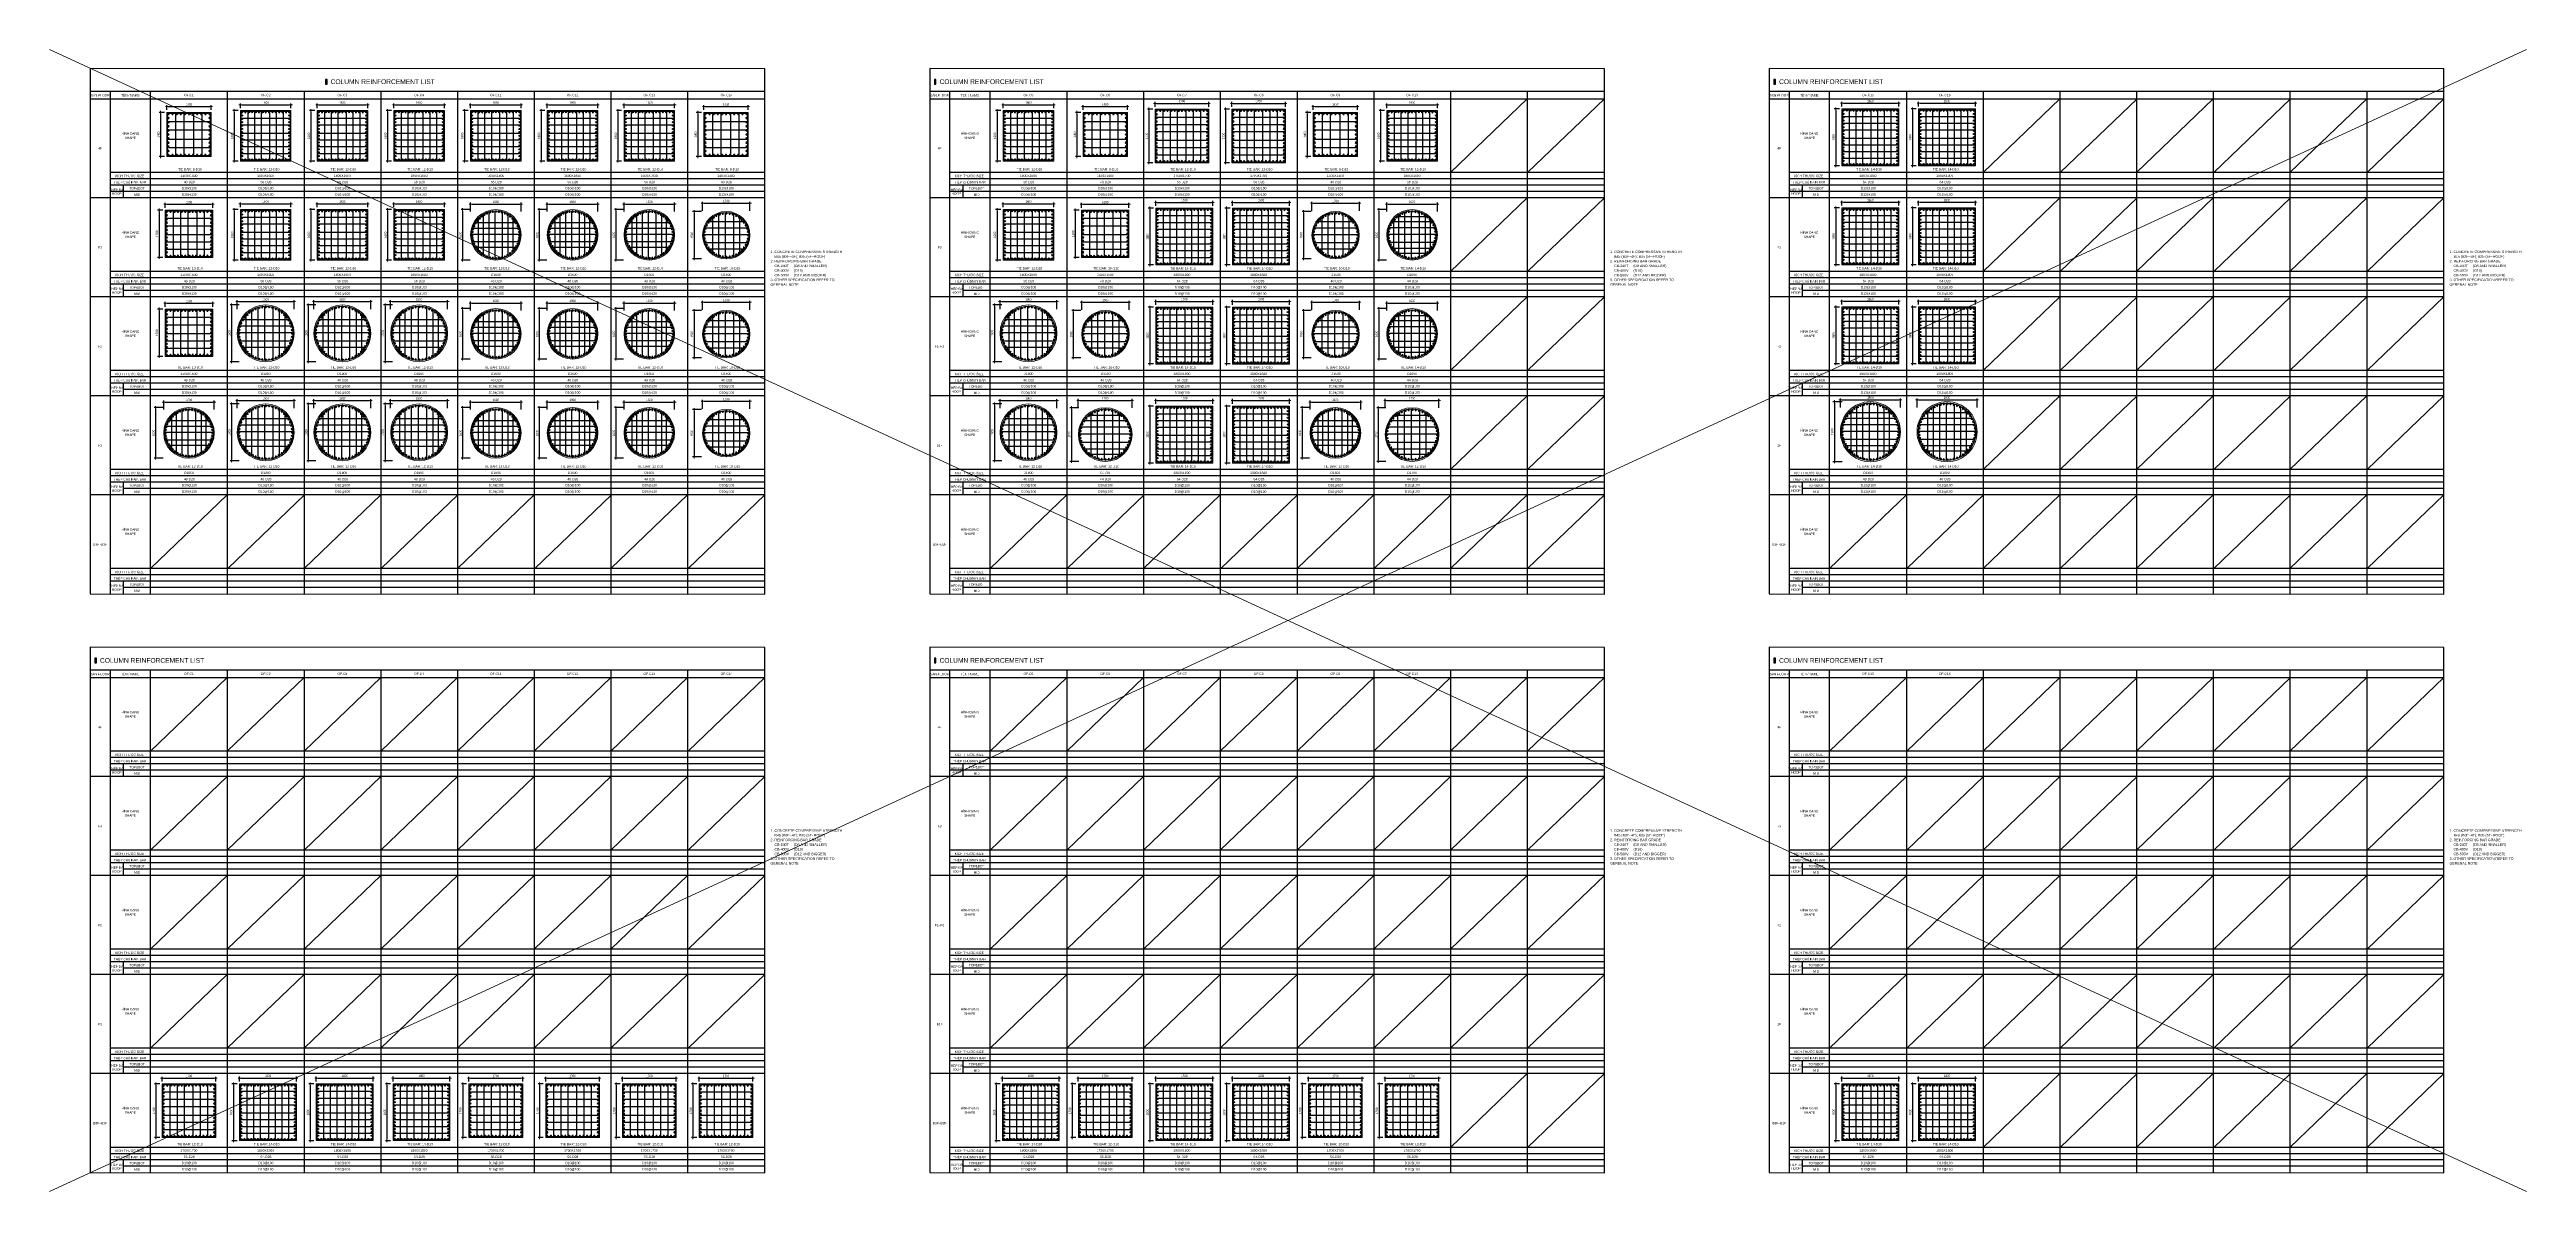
# Model space of a CAD drawing. Header units: millimetres. Extents: x 61878 to 380960, y -19809 to 191918.
# Drawn here: x 302635 to 380960, y 49083 to 85214 of the extents above; entities that cross this region are included whole.
import ezdxf
from ezdxf.enums import TextEntityAlignment as Align

# ---------------------------------------------------------------- set-up
doc = ezdxf.new("R2010")
doc.units = ezdxf.units.MM
doc.linetypes.add('CENTER2', pattern=[1.125, 0.75, -0.125, 0.125, -0.125])
doc.layers.get('Defpoints').update_dxf_attribs({"color": 151, "lineweight": 9})
for name, color, linetype in [('2', 2, 'Continuous'), ('A-ANNO-LEAD', 4, 'Continuous'), ('CEN', 1, 'CENTER2'), ('STL', 3, 'Continuous'), ('TIT1', 3, 'Continuous'), ('TXT', 3, 'Continuous')]:
    doc.layers.add(name, color=color, linetype=linetype)
for name, color, linetype, lineweight in [('NDC_S_CONTINUOUS', 3, 'Continuous', 20), ('NDC_S_DIM', 1, 'Continuous', 15), ('NDC_S_VN TEXT', 7, 'Continuous', 20)]:
    doc.layers.add(name, color=color, linetype=linetype, lineweight=lineweight)
doc.styles.add('ARIAL', font='arial.ttf', dxfattribs={"width": 0.8})
doc.styles.add('NDC_ARIAL', font='arial.ttf', dxfattribs={"width": 0.85})
doc.styles.add('NDC_DIM', font='', dxfattribs={"width": 0.75})
doc.styles.get('NDC_DIM').set_extended_font_data('Dotum')
doc.dimstyles.new('NDC_dim_30', dxfattribs={"dimscale": 30, "dimtxt": 2.5, "dimasz": 1.5, "dimexe": 1.5, "dimexo": 2.5, "dimgap": 1, "dimtad": 1, "dimdec": 0, "dimzin": 0, "dimdsep": 46, "dimtxsty": 'NDC_DIM', "dimblk": 'DIMMARK', "dimcen": 0.09, "dimdle": 1.2, "dimclrd": 1, "dimclre": 1, "dimclrt": 3, "dimadec": 0, "dimazin": 0, "dimtfac": 1, "dimtdec": 0, "dimtix": 1, "dimtofl": 0, "dimtmove": 0, "dimatfit": 3, "dimfxl": 8, "dimfxlon": 1, "dimtolj": 1, "dimtzin": 0, "dimarcsym": 0})

# ---------------------------------------------------------------- blocks, each defined once
blk = doc.blocks.new('8')
at = {"layer": '2'}
blk.add_hatch(color=256, dxfattribs=at).paths.add_polyline_path([(20, 0, 0.386127), (2, 20), (-2, 20, 0.386127), (-20, 0, 1)])
blk.add_circle((0, 0), 20, dxfattribs=at)
blk = doc.blocks.new('5')
at = {"layer": 'CEN', "rotation": 180}
blk.add_blockref('8', (0, 0), dxfattribs=at)
blk = doc.blocks.new('*U678')
at = {"layer": 'STL', "xscale": -1}
blk.add_blockref('5', (0, 0), dxfattribs=at)
blk = doc.blocks.new('*U679')
at = {"layer": 'NDC_S_DIM', "color": 0, "linetype": 'ByBlock', "lineweight": -2, "transparency": 16777216}
for p, rotation in [((295456, 68132), 67.5), ((295499, 68218), 59.99999999999999), ((295553, 68299), 52.49999999999999), ((295617, 68372), 45.00000000000001), ((295689, 68435), 37.50000000000001), ((295770, 68489), 29.99999999999999), ((295857, 68532), 22.49999999999999), ((295948, 68563), 15), ((296043, 68582), 7.500000000000014), ((296236, 68582), 352.5), ((296331, 68563), 344.9999999999999), ((296423, 68532), 337.4999999999999), ((296510, 68489), 329.9999999999999), ((296590, 68435), 322.5), ((296663, 68372), 315), ((296727, 68299), 307.5), ((296781, 68218), 300.0000000000001), ((296823, 68132), 292.4999999999999), ((295400, 67848), 90), ((295406, 67945), 82.50000000000001), ((295406, 67752), 97.5), ((295425, 68040), 75.00000000000001), ((295425, 67657), 105), ((295456, 67565), 112.5), ((295499, 67478), 120), ((295553, 67398), 127.5), ((296727, 67398), 232.5), ((296781, 67478), 240), ((296823, 67565), 247.5), ((296855, 68040), 285), ((296855, 67657), 255), ((296873, 67945), 277.5), ((296873, 67752), 262.5), ((296880, 67848), 270), ((295617, 67325), 135), ((295689, 67261), 142.5), ((295770, 67207), 150), ((295857, 67165), 157.5), ((295948, 67134), 165), ((296043, 67115), 172.5), ((296140, 67108), 180), ((296236, 67115), 187.5), ((296331, 67134), 195), ((296423, 67165), 202.5000000000001), ((296510, 67207), 210), ((296590, 67261), 217.5), ((296663, 67325), 225.0000000000001)]:
    blk.add_blockref('*U678', p, dxfattribs=dict(at, rotation=rotation))
blk.add_blockref('*U678', (296140, 68588), dxfattribs=at)
blk = doc.blocks.new('DIMMARK')
at = {"layer": 'NDC_S_DIM', "color": 1}
blk.add_line((-1.5, 0), (1, 0), dxfattribs=at)
at = {"layer": 'NDC_S_DIM', "color": 2, "const_width": 0.1}
blk.add_lwpolyline([(-0.4, -0.4), (0.4, 0.4)], dxfattribs=at)
blk = doc.blocks.new('*D680')
at = {"layer": 'Defpoints', "color": 0, "ltscale": 40, "transparency": 16777216}
for p in [(307844, 74061), (306244, 73084), (307844, 73084)]:
    blk.add_point(p, dxfattribs=at)
at = {"layer": 'NDC_S_DIM', "color": 1, "lineweight": -2, "ltscale": 40, "transparency": 16777216}
for p, q in [((306244, 73821), (306244, 74106)), ((306289, 74061), (307799, 74061)), ((307844, 73821), (307844, 74106))]:
    blk.add_line(p, q, dxfattribs=at)
at = {"layer": 'NDC_S_DIM', "color": 1, "lineweight": -2, "ltscale": 40, "transparency": 16777216, "xscale": 45, "yscale": 45, "zscale": 45, "rotation": 180}
blk.add_blockref('DIMMARK', (306244, 74061), dxfattribs=at)
at = {"layer": 'NDC_S_DIM', "color": 1, "lineweight": -2, "ltscale": 40, "transparency": 16777216, "xscale": 45, "yscale": 45, "zscale": 45}
blk.add_blockref('DIMMARK', (307844, 74061), dxfattribs=at)
at = {"layer": 'NDC_S_DIM', "color": 3, "ltscale": 40, "transparency": 16777216, "insert": (307044, 74128), "char_height": 75, "attachment_point": 5, "style": 'NDC_DIM'}
blk.add_mtext('\\A1;1600', dxfattribs=at)
blk = doc.blocks.new('*D681')
at = {"layer": 'Defpoints', "color": 0, "ltscale": 40, "transparency": 16777216}
for p in [(307044, 73884), (305990, 72284), (307044, 72284)]:
    blk.add_point(p, dxfattribs=at)
at = {"layer": 'NDC_S_DIM', "color": 1, "lineweight": -2, "ltscale": 40, "transparency": 16777216}
for p, q in [((306230, 73884), (305945, 73884)), ((305990, 73839), (305990, 72329)), ((306230, 72284), (305945, 72284))]:
    blk.add_line(p, q, dxfattribs=at)
at = {"layer": 'NDC_S_DIM', "color": 1, "lineweight": -2, "ltscale": 40, "transparency": 16777216, "xscale": 45, "yscale": 45, "zscale": 45}
for p, rotation in [((305990, 73884), 90), ((305990, 72284), 270)]:
    blk.add_blockref('DIMMARK', p, dxfattribs=dict(at, rotation=rotation))
at = {"layer": 'NDC_S_DIM', "color": 3, "ltscale": 40, "transparency": 16777216, "insert": (305923, 73084), "char_height": 75, "attachment_point": 5, "rotation": 90, "style": 'NDC_DIM'}
blk.add_mtext('\\A1;1600', dxfattribs=at)
blk = doc.blocks.new('*D682')
at = {"layer": 'Defpoints', "color": 0, "ltscale": 40, "transparency": 16777216}
for p in [(306294, 77002), (307794, 77184), (307794, 77002)]:
    blk.add_point(p, dxfattribs=at)
at = {"layer": 'NDC_S_DIM', "color": 1, "lineweight": -2, "ltscale": 40, "transparency": 16777216}
for p, q in [((306294, 77077), (306294, 77229)), ((306339, 77184), (307749, 77184)), ((307794, 77077), (307794, 77229))]:
    blk.add_line(p, q, dxfattribs=at)
at = {"layer": 'NDC_S_DIM', "color": 1, "lineweight": -2, "ltscale": 40, "transparency": 16777216, "xscale": 45, "yscale": 45, "zscale": 45, "rotation": 180}
blk.add_blockref('DIMMARK', (306294, 77184), dxfattribs=at)
at = {"layer": 'NDC_S_DIM', "color": 1, "lineweight": -2, "ltscale": 40, "transparency": 16777216, "xscale": 45, "yscale": 45, "zscale": 45}
blk.add_blockref('DIMMARK', (307794, 77184), dxfattribs=at)
at = {"layer": 'NDC_S_DIM', "color": 3, "ltscale": 40, "transparency": 16777216, "insert": (307044, 77251), "char_height": 75, "attachment_point": 5, "style": 'NDC_DIM'}
blk.add_mtext('\\A1;1500', dxfattribs=at)
blk = doc.blocks.new('*D683')
at = {"layer": 'Defpoints', "color": 0, "ltscale": 40, "transparency": 16777216}
for p in [(306294, 77002), (306099, 75502), (306294, 75502)]:
    blk.add_point(p, dxfattribs=at)
at = {"layer": 'NDC_S_DIM', "color": 1, "lineweight": -2, "ltscale": 40, "transparency": 16777216}
for p, q in [((306219, 77002), (306054, 77002)), ((306099, 76957), (306099, 75547)), ((306219, 75502), (306054, 75502))]:
    blk.add_line(p, q, dxfattribs=at)
at = {"layer": 'NDC_S_DIM', "color": 1, "lineweight": -2, "ltscale": 40, "transparency": 16777216, "xscale": 45, "yscale": 45, "zscale": 45}
for p, rotation in [((306099, 77002), 90), ((306099, 75502), 270)]:
    blk.add_blockref('DIMMARK', p, dxfattribs=dict(at, rotation=rotation))
at = {"layer": 'NDC_S_DIM', "color": 3, "ltscale": 40, "transparency": 16777216, "insert": (306031, 76252), "char_height": 75, "attachment_point": 5, "rotation": 90, "style": 'NDC_DIM'}
blk.add_mtext('\\A1;1500', dxfattribs=at)
blk = doc.blocks.new('*U684')
at = {"layer": 'STL', "xscale": -1, "rotation": 270}
blk.add_blockref('5', (0, 0), dxfattribs=at)
blk = doc.blocks.new('*U685')
at = {"layer": 'NDC_S_DIM', "color": 0, "linetype": 'ByBlock', "lineweight": -2, "transparency": 16777216}
for p in [(306244, 76814), (306360, 76814), (306477, 76814), (306594, 76814), (306711, 76814), (306827, 76814), (306944, 76814), (307061, 76814), (307177, 76814), (307294, 76814), (307411, 76814), (307528, 76814), (307644, 76814)]:
    blk.add_blockref('*U684', p, dxfattribs=at)
blk = doc.blocks.new('*U686')
at = {"layer": 'STL', "xscale": -1, "rotation": 270}
blk.add_blockref('5', (0, 0), dxfattribs=at)
blk = doc.blocks.new('*U687')
at = {"layer": 'NDC_S_DIM', "color": 0, "linetype": 'ByBlock', "lineweight": -2, "transparency": 16777216}
for p in [(306244, 76814), (306360, 76814), (306477, 76814), (306594, 76814), (306711, 76814), (306827, 76814), (306944, 76814), (307061, 76814), (307177, 76814), (307294, 76814), (307411, 76814), (307528, 76814), (307644, 76814)]:
    blk.add_blockref('*U686', p, dxfattribs=at)
blk = doc.blocks.new('*U688')
at = {"layer": 'STL', "xscale": -1, "rotation": 270}
blk.add_blockref('5', (0, 0), dxfattribs=at)
blk = doc.blocks.new('*U689')
at = {"layer": 'NDC_S_DIM', "color": 0, "linetype": 'ByBlock', "lineweight": -2, "transparency": 16777216}
for p in [(306244, 76814), (306360, 76814), (306477, 76814), (306594, 76814), (306711, 76814), (306827, 76814), (306944, 76814), (307061, 76814), (307177, 76814), (307294, 76814), (307411, 76814), (307528, 76814), (307644, 76814)]:
    blk.add_blockref('*U688', p, dxfattribs=at)
blk = doc.blocks.new('*U690')
at = {"layer": 'STL', "xscale": -1, "rotation": 270}
blk.add_blockref('5', (0, 0), dxfattribs=at)
blk = doc.blocks.new('*U691')
at = {"layer": 'NDC_S_DIM', "color": 0, "linetype": 'ByBlock', "lineweight": -2, "transparency": 16777216}
for p in [(306244, 76814), (306360, 76814), (306477, 76814), (306594, 76814), (306711, 76814), (306827, 76814), (306944, 76814), (307061, 76814), (307177, 76814), (307294, 76814), (307411, 76814), (307528, 76814), (307644, 76814)]:
    blk.add_blockref('*U690', p, dxfattribs=at)
blk = doc.blocks.new('*D692')
at = {"layer": 'Defpoints', "color": 0, "ltscale": 40, "transparency": 16777216}
for p in [(306344, 83226), (307744, 83408), (307744, 83226)]:
    blk.add_point(p, dxfattribs=at)
at = {"layer": 'NDC_S_DIM', "color": 1, "lineweight": -2, "ltscale": 40, "transparency": 16777216}
for p, q in [((306344, 83301), (306344, 83453)), ((306389, 83408), (307699, 83408)), ((307744, 83301), (307744, 83453))]:
    blk.add_line(p, q, dxfattribs=at)
at = {"layer": 'NDC_S_DIM', "color": 1, "lineweight": -2, "ltscale": 40, "transparency": 16777216, "xscale": 45, "yscale": 45, "zscale": 45, "rotation": 180}
blk.add_blockref('DIMMARK', (306344, 83408), dxfattribs=at)
at = {"layer": 'NDC_S_DIM', "color": 1, "lineweight": -2, "ltscale": 40, "transparency": 16777216, "xscale": 45, "yscale": 45, "zscale": 45}
blk.add_blockref('DIMMARK', (307744, 83408), dxfattribs=at)
at = {"layer": 'NDC_S_DIM', "color": 3, "ltscale": 40, "transparency": 16777216, "insert": (307044, 83475), "char_height": 75, "attachment_point": 5, "style": 'NDC_DIM'}
blk.add_mtext('\\A1;1400', dxfattribs=at)
blk = doc.blocks.new('*D693')
at = {"layer": 'Defpoints', "color": 0, "ltscale": 40, "transparency": 16777216}
for p in [(306344, 83226), (306149, 81826), (306344, 81826)]:
    blk.add_point(p, dxfattribs=at)
at = {"layer": 'NDC_S_DIM', "color": 1, "lineweight": -2, "ltscale": 40, "transparency": 16777216}
for p, q in [((306269, 83226), (306104, 83226)), ((306149, 83181), (306149, 81871)), ((306269, 81826), (306104, 81826))]:
    blk.add_line(p, q, dxfattribs=at)
at = {"layer": 'NDC_S_DIM', "color": 1, "lineweight": -2, "ltscale": 40, "transparency": 16777216, "xscale": 45, "yscale": 45, "zscale": 45}
for p, rotation in [((306149, 83226), 90), ((306149, 81826), 270)]:
    blk.add_blockref('DIMMARK', p, dxfattribs=dict(at, rotation=rotation))
at = {"layer": 'NDC_S_DIM', "color": 3, "ltscale": 40, "transparency": 16777216, "insert": (306081, 82526), "char_height": 75, "attachment_point": 5, "rotation": 90, "style": 'NDC_DIM'}
blk.add_mtext('\\A1;1400', dxfattribs=at)
blk = doc.blocks.new('*U694')
at = {"layer": 'STL', "xscale": -1, "rotation": 270}
blk.add_blockref('5', (0, 0), dxfattribs=at)
blk = doc.blocks.new('*U695')
at = {"layer": 'NDC_S_DIM', "color": 0, "linetype": 'ByBlock', "lineweight": -2, "transparency": 16777216}
for p in [(306344, 79984), (306474, 79984), (306604, 79984), (306734, 79984), (306864, 79984), (306994, 79984), (307124, 79984), (307254, 79984), (307384, 79984), (307514, 79984), (307644, 79984)]:
    blk.add_blockref('*U694', p, dxfattribs=at)
blk = doc.blocks.new('*U696')
at = {"layer": 'STL', "xscale": -1, "rotation": 270}
blk.add_blockref('5', (0, 0), dxfattribs=at)
blk = doc.blocks.new('*U697')
at = {"layer": 'NDC_S_DIM', "color": 0, "linetype": 'ByBlock', "lineweight": -2, "transparency": 16777216}
for p in [(306344, 79984), (306474, 79984), (306604, 79984), (306734, 79984), (306864, 79984), (306994, 79984), (307124, 79984), (307254, 79984), (307384, 79984), (307514, 79984), (307644, 79984)]:
    blk.add_blockref('*U696', p, dxfattribs=at)
blk = doc.blocks.new('*U698')
at = {"layer": 'STL', "xscale": -1, "rotation": 270}
blk.add_blockref('5', (0, 0), dxfattribs=at)
blk = doc.blocks.new('*U699')
at = {"layer": 'NDC_S_DIM', "color": 0, "linetype": 'ByBlock', "lineweight": -2, "transparency": 16777216}
for p in [(306344, 79984), (306474, 79984), (306604, 79984), (306734, 79984), (306864, 79984), (306994, 79984), (307124, 79984), (307254, 79984), (307384, 79984), (307514, 79984), (307644, 79984)]:
    blk.add_blockref('*U698', p, dxfattribs=at)
blk = doc.blocks.new('*U700')
at = {"layer": 'STL', "xscale": -1, "rotation": 270}
blk.add_blockref('5', (0, 0), dxfattribs=at)
blk = doc.blocks.new('*U701')
at = {"layer": 'NDC_S_DIM', "color": 0, "linetype": 'ByBlock', "lineweight": -2, "transparency": 16777216}
for p in [(306344, 79984), (306474, 79984), (306604, 79984), (306734, 79984), (306864, 79984), (306994, 79984), (307124, 79984), (307254, 79984), (307384, 79984), (307514, 79984), (307644, 79984)]:
    blk.add_blockref('*U700', p, dxfattribs=at)
blk = doc.blocks.new('GN')
at = {"layer": 'TIT1', "insert": (0, 0), "char_height": 81, "width": 1996.3, "attachment_point": 1, "line_spacing_factor": 1.096296, "style": 'ARIAL'}
blk.add_mtext('\\A1;1. CONCRETE COMPRESSIVE STRENGTH\\P    B45 (B3F~4F); B35 (5F~ROOF)\\P2. REINFORCING BAR GRADE\\P    CB-240T     (D8 AND SMALLER)\\P    CB-400V     (D10)\\P    CB-500V     (D12 AND BIGGER)\\P3. OTHER SPECIFICATION REFER TO GERENAL NOTE ', dxfattribs=at)
blk = doc.blocks.new('*U753')
at = {"layer": 'STL', "xscale": -1}
blk.add_blockref('5', (0, 0), dxfattribs=at)
blk = doc.blocks.new('*U754')
at = {"layer": 'NDC_S_DIM', "color": 0, "linetype": 'ByBlock', "lineweight": -2, "transparency": 16777216}
for p, rotation in [((295368, 68168), 67.5), ((295416, 68266), 59.99999999999999), ((295477, 68357), 52.49999999999999), ((295549, 68439), 45.00000000000001), ((295631, 68511), 37.50000000000001), ((295722, 68572), 29.99999999999999), ((295820, 68620), 22.5), ((295924, 68656), 14.99999999999997), ((296031, 68677), 7.500000000000014), ((296249, 68677), 352.5000000000001), ((296356, 68656), 345), ((296460, 68620), 337.4999999999999), ((296558, 68572), 330.0000000000001), ((296648, 68511), 322.4999999999999), ((296731, 68439), 315), ((296803, 68357), 307.5), ((296863, 68266), 299.9999999999999), ((296912, 68168), 292.5000000000001), ((295304, 67848), 90), ((295311, 67957), 82.50000000000001), ((295311, 67739), 97.5), ((295333, 68065), 74.99999999999999), ((295333, 67632), 105), ((295368, 67529), 112.5), ((295416, 67431), 120), ((295477, 67340), 127.5), ((296803, 67340), 232.5), ((296863, 67431), 240), ((296912, 67529), 247.5), ((296947, 68065), 285), ((296947, 67632), 255), ((296968, 67957), 277.5), ((296968, 67739), 262.5), ((296975, 67848), 270), ((295549, 67257), 135), ((295631, 67185), 142.5), ((295722, 67125), 150), ((295820, 67076), 157.5), ((295924, 67041), 165.0000000000001), ((296031, 67020), 172.5000000000001), ((296140, 67013), 180), ((296249, 67020), 187.4999999999999), ((296356, 67041), 194.9999999999999), ((296460, 67076), 202.4999999999999), ((296558, 67125), 210), ((296648, 67185), 217.5), ((296731, 67257), 225)]:
    blk.add_blockref('*U753', p, dxfattribs=dict(at, rotation=rotation))
blk.add_blockref('*U753', (296140, 68684), dxfattribs=at)
blk = doc.blocks.new('*D755')
at = {"layer": 'Defpoints', "color": 0, "ltscale": 40, "transparency": 16777216}
for p in [(310370, 74108), (308570, 73101), (310370, 73101)]:
    blk.add_point(p, dxfattribs=at)
at = {"layer": 'NDC_S_DIM', "color": 1, "lineweight": -2, "ltscale": 40, "transparency": 16777216}
for p, q in [((308570, 73868), (308570, 74153)), ((308615, 74108), (310325, 74108)), ((310370, 73868), (310370, 74153))]:
    blk.add_line(p, q, dxfattribs=at)
at = {"layer": 'NDC_S_DIM', "color": 1, "lineweight": -2, "ltscale": 40, "transparency": 16777216, "xscale": 45, "yscale": 45, "zscale": 45, "rotation": 180}
blk.add_blockref('DIMMARK', (308570, 74108), dxfattribs=at)
at = {"layer": 'NDC_S_DIM', "color": 1, "lineweight": -2, "ltscale": 40, "transparency": 16777216, "xscale": 45, "yscale": 45, "zscale": 45}
blk.add_blockref('DIMMARK', (310370, 74108), dxfattribs=at)
at = {"layer": 'NDC_S_DIM', "color": 3, "ltscale": 40, "transparency": 16777216, "insert": (309470, 74176), "char_height": 75, "attachment_point": 5, "style": 'NDC_DIM'}
blk.add_mtext('\\A1;1800', dxfattribs=at)
blk = doc.blocks.new('*D756')
at = {"layer": 'Defpoints', "color": 0, "ltscale": 40, "transparency": 16777216}
for p in [(309470, 74001), (308392, 72201), (309470, 72201)]:
    blk.add_point(p, dxfattribs=at)
at = {"layer": 'NDC_S_DIM', "color": 1, "lineweight": -2, "ltscale": 40, "transparency": 16777216}
for p, q in [((308632, 74001), (308347, 74001)), ((308392, 73956), (308392, 72246)), ((308632, 72201), (308347, 72201))]:
    blk.add_line(p, q, dxfattribs=at)
at = {"layer": 'NDC_S_DIM', "color": 1, "lineweight": -2, "ltscale": 40, "transparency": 16777216, "xscale": 45, "yscale": 45, "zscale": 45}
for p, rotation in [((308392, 74001), 90), ((308392, 72201), 270)]:
    blk.add_blockref('DIMMARK', p, dxfattribs=dict(at, rotation=rotation))
at = {"layer": 'NDC_S_DIM', "color": 3, "ltscale": 40, "transparency": 16777216, "insert": (308325, 73101), "char_height": 75, "attachment_point": 5, "rotation": 90, "style": 'NDC_DIM'}
blk.add_mtext('\\A1;1800', dxfattribs=at)
blk = doc.blocks.new('*D757')
at = {"layer": 'Defpoints', "color": 0, "ltscale": 40, "transparency": 16777216}
for p in [(308670, 80151), (310270, 80333), (310270, 80151)]:
    blk.add_point(p, dxfattribs=at)
at = {"layer": 'NDC_S_DIM', "color": 1, "lineweight": -2, "ltscale": 40, "transparency": 16777216}
for p, q in [((308670, 80226), (308670, 80378)), ((308715, 80333), (310225, 80333)), ((310270, 80226), (310270, 80378))]:
    blk.add_line(p, q, dxfattribs=at)
at = {"layer": 'NDC_S_DIM', "color": 1, "lineweight": -2, "ltscale": 40, "transparency": 16777216, "xscale": 45, "yscale": 45, "zscale": 45, "rotation": 180}
blk.add_blockref('DIMMARK', (308670, 80333), dxfattribs=at)
at = {"layer": 'NDC_S_DIM', "color": 1, "lineweight": -2, "ltscale": 40, "transparency": 16777216, "xscale": 45, "yscale": 45, "zscale": 45}
blk.add_blockref('DIMMARK', (310270, 80333), dxfattribs=at)
at = {"layer": 'NDC_S_DIM', "color": 3, "ltscale": 40, "transparency": 16777216, "insert": (309470, 80400), "char_height": 75, "attachment_point": 5, "style": 'NDC_DIM'}
blk.add_mtext('\\A1;1600', dxfattribs=at)
blk = doc.blocks.new('*D758')
at = {"layer": 'Defpoints', "color": 0, "ltscale": 40, "transparency": 16777216}
for p in [(308670, 80151), (308475, 78551), (308670, 78551)]:
    blk.add_point(p, dxfattribs=at)
at = {"layer": 'NDC_S_DIM', "color": 1, "lineweight": -2, "ltscale": 40, "transparency": 16777216}
for p, q in [((308595, 80151), (308430, 80151)), ((308475, 80106), (308475, 78596)), ((308595, 78551), (308430, 78551))]:
    blk.add_line(p, q, dxfattribs=at)
at = {"layer": 'NDC_S_DIM', "color": 1, "lineweight": -2, "ltscale": 40, "transparency": 16777216, "xscale": 45, "yscale": 45, "zscale": 45}
for p, rotation in [((308475, 80151), 90), ((308475, 78551), 270)]:
    blk.add_blockref('DIMMARK', p, dxfattribs=dict(at, rotation=rotation))
at = {"layer": 'NDC_S_DIM', "color": 3, "ltscale": 40, "transparency": 16777216, "insert": (308407, 79351), "char_height": 75, "attachment_point": 5, "rotation": 90, "style": 'NDC_DIM'}
blk.add_mtext('\\A1;1600', dxfattribs=at)
blk = doc.blocks.new('*D767')
at = {"layer": 'Defpoints', "color": 0, "ltscale": 40, "transparency": 16777216}
for p in [(306294, 80135), (307794, 80316), (307794, 80135)]:
    blk.add_point(p, dxfattribs=at)
at = {"layer": 'NDC_S_DIM', "color": 1, "lineweight": -2, "ltscale": 40, "transparency": 16777216}
for p, q in [((306294, 80210), (306294, 80361)), ((306339, 80316), (307749, 80316)), ((307794, 80210), (307794, 80361))]:
    blk.add_line(p, q, dxfattribs=at)
at = {"layer": 'NDC_S_DIM', "color": 1, "lineweight": -2, "ltscale": 40, "transparency": 16777216, "xscale": 45, "yscale": 45, "zscale": 45, "rotation": 180}
blk.add_blockref('DIMMARK', (306294, 80316), dxfattribs=at)
at = {"layer": 'NDC_S_DIM', "color": 1, "lineweight": -2, "ltscale": 40, "transparency": 16777216, "xscale": 45, "yscale": 45, "zscale": 45}
blk.add_blockref('DIMMARK', (307794, 80316), dxfattribs=at)
at = {"layer": 'NDC_S_DIM', "color": 3, "ltscale": 40, "transparency": 16777216, "insert": (307044, 80384), "char_height": 75, "attachment_point": 5, "style": 'NDC_DIM'}
blk.add_mtext('\\A1;1500', dxfattribs=at)
blk = doc.blocks.new('*D768')
at = {"layer": 'Defpoints', "color": 0, "ltscale": 40, "transparency": 16777216}
for p in [(306294, 80135), (306099, 78635), (306294, 78635)]:
    blk.add_point(p, dxfattribs=at)
at = {"layer": 'NDC_S_DIM', "color": 1, "lineweight": -2, "ltscale": 40, "transparency": 16777216}
for p, q in [((306219, 80135), (306054, 80135)), ((306099, 80090), (306099, 78680)), ((306219, 78635), (306054, 78635))]:
    blk.add_line(p, q, dxfattribs=at)
at = {"layer": 'NDC_S_DIM', "color": 1, "lineweight": -2, "ltscale": 40, "transparency": 16777216, "xscale": 45, "yscale": 45, "zscale": 45}
for p, rotation in [((306099, 80135), 90), ((306099, 78635), 270)]:
    blk.add_blockref('DIMMARK', p, dxfattribs=dict(at, rotation=rotation))
at = {"layer": 'NDC_S_DIM', "color": 3, "ltscale": 40, "transparency": 16777216, "insert": (306031, 79385), "char_height": 75, "attachment_point": 5, "rotation": 90, "style": 'NDC_DIM'}
blk.add_mtext('\\A1;1500', dxfattribs=at)
blk = doc.blocks.new('*U763')
at = {"layer": 'STL', "xscale": -1, "rotation": 270}
blk.add_blockref('5', (0, 0), dxfattribs=at)
blk = doc.blocks.new('*U764')
at = {"layer": 'NDC_S_DIM', "color": 0, "linetype": 'ByBlock', "lineweight": -2, "transparency": 16777216}
for p in [(306244, 76814), (306360, 76814), (306477, 76814), (306594, 76814), (306711, 76814), (306827, 76814), (306944, 76814), (307061, 76814), (307177, 76814), (307294, 76814), (307411, 76814), (307528, 76814), (307644, 76814)]:
    blk.add_blockref('*U763', p, dxfattribs=at)
blk = doc.blocks.new('*U765')
at = {"layer": 'STL', "xscale": -1, "rotation": 270}
blk.add_blockref('5', (0, 0), dxfattribs=at)
blk = doc.blocks.new('*U766')
at = {"layer": 'NDC_S_DIM', "color": 0, "linetype": 'ByBlock', "lineweight": -2, "transparency": 16777216}
for p in [(306244, 76814), (306360, 76814), (306477, 76814), (306594, 76814), (306711, 76814), (306827, 76814), (306944, 76814), (307061, 76814), (307177, 76814), (307294, 76814), (307411, 76814), (307528, 76814), (307644, 76814)]:
    blk.add_blockref('*U765', p, dxfattribs=at)
blk = doc.blocks.new('*U759')
at = {"layer": 'STL', "xscale": -1, "rotation": 270}
blk.add_blockref('5', (0, 0), dxfattribs=at)
blk = doc.blocks.new('*U760')
at = {"layer": 'NDC_S_DIM', "color": 0, "linetype": 'ByBlock', "lineweight": -2, "transparency": 16777216}
for p in [(306244, 76814), (306360, 76814), (306477, 76814), (306594, 76814), (306711, 76814), (306827, 76814), (306944, 76814), (307061, 76814), (307177, 76814), (307294, 76814), (307411, 76814), (307528, 76814), (307644, 76814)]:
    blk.add_blockref('*U759', p, dxfattribs=at)
blk = doc.blocks.new('*U761')
at = {"layer": 'STL', "xscale": -1, "rotation": 270}
blk.add_blockref('5', (0, 0), dxfattribs=at)
blk = doc.blocks.new('*U762')
at = {"layer": 'NDC_S_DIM', "color": 0, "linetype": 'ByBlock', "lineweight": -2, "transparency": 16777216}
for p in [(306244, 76814), (306360, 76814), (306477, 76814), (306594, 76814), (306711, 76814), (306827, 76814), (306944, 76814), (307061, 76814), (307177, 76814), (307294, 76814), (307411, 76814), (307528, 76814), (307644, 76814)]:
    blk.add_blockref('*U761', p, dxfattribs=at)
blk = doc.blocks.new('*U769')
at = {"layer": 'STL', "xscale": -1}
blk.add_blockref('5', (0, 0), dxfattribs=at)
blk = doc.blocks.new('*U770')
at = {"layer": 'NDC_S_DIM', "color": 0, "linetype": 'ByBlock', "lineweight": -2, "transparency": 16777216}
for p, rotation in [((295368, 68168), 67.5), ((295416, 68266), 59.99999999999999), ((295477, 68357), 52.49999999999999), ((295549, 68439), 45.00000000000001), ((295631, 68511), 37.50000000000001), ((295722, 68572), 29.99999999999999), ((295820, 68620), 22.5), ((295924, 68656), 14.99999999999997), ((296031, 68677), 7.500000000000014), ((296249, 68677), 352.5000000000001), ((296356, 68656), 345), ((296460, 68620), 337.4999999999999), ((296558, 68572), 330.0000000000001), ((296648, 68511), 322.4999999999999), ((296731, 68439), 315), ((296803, 68357), 307.5), ((296863, 68266), 299.9999999999999), ((296912, 68168), 292.5000000000001), ((295304, 67848), 90), ((295311, 67957), 82.50000000000001), ((295311, 67739), 97.5), ((295333, 68065), 74.99999999999999), ((295333, 67632), 105), ((295368, 67529), 112.5), ((295416, 67431), 120), ((295477, 67340), 127.5), ((296803, 67340), 232.5), ((296863, 67431), 240), ((296912, 67529), 247.5), ((296947, 68065), 285), ((296947, 67632), 255), ((296968, 67957), 277.5), ((296968, 67739), 262.5), ((296975, 67848), 270), ((295549, 67257), 135), ((295631, 67185), 142.5), ((295722, 67125), 150), ((295820, 67076), 157.5), ((295924, 67041), 165.0000000000001), ((296031, 67020), 172.5000000000001), ((296140, 67013), 180), ((296249, 67020), 187.4999999999999), ((296356, 67041), 194.9999999999999), ((296460, 67076), 202.4999999999999), ((296558, 67125), 210), ((296648, 67185), 217.5), ((296731, 67257), 225)]:
    blk.add_blockref('*U769', p, dxfattribs=dict(at, rotation=rotation))
blk.add_blockref('*U769', (296140, 68684), dxfattribs=at)
blk = doc.blocks.new('*D771')
at = {"layer": 'Defpoints', "color": 0, "ltscale": 40, "transparency": 16777216}
for p in [(310370, 77241), (308570, 76234), (310370, 76234)]:
    blk.add_point(p, dxfattribs=at)
at = {"layer": 'NDC_S_DIM', "color": 1, "lineweight": -2, "ltscale": 40, "transparency": 16777216}
for p, q in [((308570, 77001), (308570, 77286)), ((308615, 77241), (310325, 77241)), ((310370, 77001), (310370, 77286))]:
    blk.add_line(p, q, dxfattribs=at)
at = {"layer": 'NDC_S_DIM', "color": 1, "lineweight": -2, "ltscale": 40, "transparency": 16777216, "xscale": 45, "yscale": 45, "zscale": 45, "rotation": 180}
blk.add_blockref('DIMMARK', (308570, 77241), dxfattribs=at)
at = {"layer": 'NDC_S_DIM', "color": 1, "lineweight": -2, "ltscale": 40, "transparency": 16777216, "xscale": 45, "yscale": 45, "zscale": 45}
blk.add_blockref('DIMMARK', (310370, 77241), dxfattribs=at)
at = {"layer": 'NDC_S_DIM', "color": 3, "ltscale": 40, "transparency": 16777216, "insert": (309470, 77308), "char_height": 75, "attachment_point": 5, "style": 'NDC_DIM'}
blk.add_mtext('\\A1;1800', dxfattribs=at)
blk = doc.blocks.new('*D772')
at = {"layer": 'Defpoints', "color": 0, "ltscale": 40, "transparency": 16777216}
for p in [(309470, 77134), (308392, 75334), (309470, 75334)]:
    blk.add_point(p, dxfattribs=at)
at = {"layer": 'NDC_S_DIM', "color": 1, "lineweight": -2, "ltscale": 40, "transparency": 16777216}
for p, q in [((308632, 77134), (308347, 77134)), ((308392, 77089), (308392, 75379)), ((308632, 75334), (308347, 75334))]:
    blk.add_line(p, q, dxfattribs=at)
at = {"layer": 'NDC_S_DIM', "color": 1, "lineweight": -2, "ltscale": 40, "transparency": 16777216, "xscale": 45, "yscale": 45, "zscale": 45}
for p, rotation in [((308392, 77134), 90), ((308392, 75334), 270)]:
    blk.add_blockref('DIMMARK', p, dxfattribs=dict(at, rotation=rotation))
at = {"layer": 'NDC_S_DIM', "color": 3, "ltscale": 40, "transparency": 16777216, "insert": (308325, 76234), "char_height": 75, "attachment_point": 5, "rotation": 90, "style": 'NDC_DIM'}
blk.add_mtext('\\A1;1800', dxfattribs=at)
blk = doc.blocks.new('*U773')
at = {"layer": 'STL', "xscale": -1, "rotation": 270}
blk.add_blockref('5', (0, 0), dxfattribs=at)
blk = doc.blocks.new('*U774')
at = {"layer": 'NDC_S_DIM', "color": 0, "linetype": 'ByBlock', "lineweight": -2, "transparency": 16777216}
for p in [(308770, 80184), (308877, 80184), (308984, 80184), (309091, 80184), (309199, 80184), (309306, 80184), (309413, 80184), (309520, 80184), (309627, 80184), (309734, 80184), (309842, 80184), (309949, 80184), (310056, 80184), (310163, 80184), (310270, 80184)]:
    blk.add_blockref('*U773', p, dxfattribs=at)
blk = doc.blocks.new('*U775')
at = {"layer": 'STL', "xscale": -1, "rotation": 270}
blk.add_blockref('5', (0, 0), dxfattribs=at)
blk = doc.blocks.new('*U776')
at = {"layer": 'NDC_S_DIM', "color": 0, "linetype": 'ByBlock', "lineweight": -2, "transparency": 16777216}
for p in [(308770, 80184), (308877, 80184), (308984, 80184), (309091, 80184), (309199, 80184), (309306, 80184), (309413, 80184), (309520, 80184), (309627, 80184), (309734, 80184), (309842, 80184), (309949, 80184), (310056, 80184), (310163, 80184), (310270, 80184)]:
    blk.add_blockref('*U775', p, dxfattribs=at)
blk = doc.blocks.new('*U777')
at = {"layer": 'STL', "xscale": -1, "rotation": 270}
blk.add_blockref('5', (0, 0), dxfattribs=at)
blk = doc.blocks.new('*U778')
at = {"layer": 'NDC_S_DIM', "color": 0, "linetype": 'ByBlock', "lineweight": -2, "transparency": 16777216}
for p in [(308770, 80184), (308877, 80184), (308984, 80184), (309091, 80184), (309199, 80184), (309306, 80184), (309413, 80184), (309520, 80184), (309627, 80184), (309734, 80184), (309842, 80184), (309949, 80184), (310056, 80184), (310163, 80184), (310270, 80184)]:
    blk.add_blockref('*U777', p, dxfattribs=at)
blk = doc.blocks.new('*U779')
at = {"layer": 'STL', "xscale": -1, "rotation": 270}
blk.add_blockref('5', (0, 0), dxfattribs=at)
blk = doc.blocks.new('*U780')
at = {"layer": 'NDC_S_DIM', "color": 0, "linetype": 'ByBlock', "lineweight": -2, "transparency": 16777216}
for p in [(308770, 80184), (308877, 80184), (308984, 80184), (309091, 80184), (309199, 80184), (309306, 80184), (309413, 80184), (309520, 80184), (309627, 80184), (309734, 80184), (309842, 80184), (309949, 80184), (310056, 80184), (310163, 80184), (310270, 80184)]:
    blk.add_blockref('*U779', p, dxfattribs=at)
blk = doc.blocks.new('*D789')
at = {"layer": 'Defpoints', "color": 0, "ltscale": 40, "transparency": 16777216}
for p in [(308670, 83284), (310270, 83466), (310270, 83284)]:
    blk.add_point(p, dxfattribs=at)
at = {"layer": 'NDC_S_DIM', "color": 1, "lineweight": -2, "ltscale": 40, "transparency": 16777216}
for p, q in [((308670, 83359), (308670, 83511)), ((308715, 83466), (310225, 83466)), ((310270, 83359), (310270, 83511))]:
    blk.add_line(p, q, dxfattribs=at)
at = {"layer": 'NDC_S_DIM', "color": 1, "lineweight": -2, "ltscale": 40, "transparency": 16777216, "xscale": 45, "yscale": 45, "zscale": 45, "rotation": 180}
blk.add_blockref('DIMMARK', (308670, 83466), dxfattribs=at)
at = {"layer": 'NDC_S_DIM', "color": 1, "lineweight": -2, "ltscale": 40, "transparency": 16777216, "xscale": 45, "yscale": 45, "zscale": 45}
blk.add_blockref('DIMMARK', (310270, 83466), dxfattribs=at)
at = {"layer": 'NDC_S_DIM', "color": 3, "ltscale": 40, "transparency": 16777216, "insert": (309470, 83533), "char_height": 75, "attachment_point": 5, "style": 'NDC_DIM'}
blk.add_mtext('\\A1;1600', dxfattribs=at)
blk = doc.blocks.new('*D790')
at = {"layer": 'Defpoints', "color": 0, "ltscale": 40, "transparency": 16777216}
for p in [(308670, 83284), (308475, 81684), (308670, 81684)]:
    blk.add_point(p, dxfattribs=at)
at = {"layer": 'NDC_S_DIM', "color": 1, "lineweight": -2, "ltscale": 40, "transparency": 16777216}
for p, q in [((308595, 83284), (308430, 83284)), ((308475, 83239), (308475, 81729)), ((308595, 81684), (308430, 81684))]:
    blk.add_line(p, q, dxfattribs=at)
at = {"layer": 'NDC_S_DIM', "color": 1, "lineweight": -2, "ltscale": 40, "transparency": 16777216, "xscale": 45, "yscale": 45, "zscale": 45}
for p, rotation in [((308475, 83284), 90), ((308475, 81684), 270)]:
    blk.add_blockref('DIMMARK', p, dxfattribs=dict(at, rotation=rotation))
at = {"layer": 'NDC_S_DIM', "color": 3, "ltscale": 40, "transparency": 16777216, "insert": (308407, 82484), "char_height": 75, "attachment_point": 5, "rotation": 90, "style": 'NDC_DIM'}
blk.add_mtext('\\A1;1600', dxfattribs=at)
blk = doc.blocks.new('*U787')
at = {"layer": 'STL', "xscale": -1, "rotation": 270}
blk.add_blockref('5', (0, 0), dxfattribs=at)
blk = doc.blocks.new('*U788')
at = {"layer": 'NDC_S_DIM', "color": 0, "linetype": 'ByBlock', "lineweight": -2, "transparency": 16777216}
for p in [(308770, 80184), (308877, 80184), (308984, 80184), (309091, 80184), (309199, 80184), (309306, 80184), (309413, 80184), (309520, 80184), (309627, 80184), (309734, 80184), (309842, 80184), (309949, 80184), (310056, 80184), (310163, 80184), (310270, 80184)]:
    blk.add_blockref('*U787', p, dxfattribs=at)
blk = doc.blocks.new('*U781')
at = {"layer": 'STL', "xscale": -1, "rotation": 270}
blk.add_blockref('5', (0, 0), dxfattribs=at)
blk = doc.blocks.new('*U782')
at = {"layer": 'NDC_S_DIM', "color": 0, "linetype": 'ByBlock', "lineweight": -2, "transparency": 16777216}
for p in [(308770, 80184), (308877, 80184), (308984, 80184), (309091, 80184), (309199, 80184), (309306, 80184), (309413, 80184), (309520, 80184), (309627, 80184), (309734, 80184), (309842, 80184), (309949, 80184), (310056, 80184), (310163, 80184), (310270, 80184)]:
    blk.add_blockref('*U781', p, dxfattribs=at)
blk = doc.blocks.new('*U783')
at = {"layer": 'STL', "xscale": -1, "rotation": 270}
blk.add_blockref('5', (0, 0), dxfattribs=at)
blk = doc.blocks.new('*U784')
at = {"layer": 'NDC_S_DIM', "color": 0, "linetype": 'ByBlock', "lineweight": -2, "transparency": 16777216}
for p in [(308770, 80184), (308877, 80184), (308984, 80184), (309091, 80184), (309199, 80184), (309306, 80184), (309413, 80184), (309520, 80184), (309627, 80184), (309734, 80184), (309842, 80184), (309949, 80184), (310056, 80184), (310163, 80184), (310270, 80184)]:
    blk.add_blockref('*U783', p, dxfattribs=at)
blk = doc.blocks.new('*U785')
at = {"layer": 'STL', "xscale": -1, "rotation": 270}
blk.add_blockref('5', (0, 0), dxfattribs=at)
blk = doc.blocks.new('*U786')
at = {"layer": 'NDC_S_DIM', "color": 0, "linetype": 'ByBlock', "lineweight": -2, "transparency": 16777216}
for p in [(308770, 80184), (308877, 80184), (308984, 80184), (309091, 80184), (309199, 80184), (309306, 80184), (309413, 80184), (309520, 80184), (309627, 80184), (309734, 80184), (309842, 80184), (309949, 80184), (310056, 80184), (310163, 80184), (310270, 80184)]:
    blk.add_blockref('*U785', p, dxfattribs=at)
blk = doc.blocks.new('*U859')
at = {"layer": 'STL', "xscale": -1}
blk.add_blockref('5', (0, 0), dxfattribs=at)
blk = doc.blocks.new('*U860')
at = {"layer": 'NDC_S_DIM', "color": 0, "linetype": 'ByBlock', "lineweight": -2, "transparency": 16777216}
for p, rotation in [((295368, 68168), 67.5), ((295416, 68266), 59.99999999999999), ((295477, 68357), 52.49999999999999), ((295549, 68439), 45.00000000000001), ((295631, 68511), 37.50000000000001), ((295722, 68572), 29.99999999999999), ((295820, 68620), 22.5), ((295924, 68656), 14.99999999999997), ((296031, 68677), 7.500000000000014), ((296249, 68677), 352.5000000000001), ((296356, 68656), 345), ((296460, 68620), 337.4999999999999), ((296558, 68572), 330.0000000000001), ((296648, 68511), 322.4999999999999), ((296731, 68439), 315), ((296803, 68357), 307.5), ((296863, 68266), 299.9999999999999), ((296912, 68168), 292.5000000000001), ((295304, 67848), 90), ((295311, 67957), 82.50000000000001), ((295311, 67739), 97.5), ((295333, 68065), 74.99999999999999), ((295333, 67632), 105), ((295368, 67529), 112.5), ((295416, 67431), 120), ((295477, 67340), 127.5), ((296803, 67340), 232.5), ((296863, 67431), 240), ((296912, 67529), 247.5), ((296947, 68065), 285), ((296947, 67632), 255), ((296968, 67957), 277.5), ((296968, 67739), 262.5), ((296975, 67848), 270), ((295549, 67257), 135), ((295631, 67185), 142.5), ((295722, 67125), 150), ((295820, 67076), 157.5), ((295924, 67041), 165.0000000000001), ((296031, 67020), 172.5000000000001), ((296140, 67013), 180), ((296249, 67020), 187.4999999999999), ((296356, 67041), 194.9999999999999), ((296460, 67076), 202.4999999999999), ((296558, 67125), 210), ((296648, 67185), 217.5), ((296731, 67257), 225)]:
    blk.add_blockref('*U859', p, dxfattribs=dict(at, rotation=rotation))
blk.add_blockref('*U859', (296140, 68684), dxfattribs=at)
blk = doc.blocks.new('*D865')
at = {"layer": 'Defpoints', "color": 0, "ltscale": 40, "transparency": 16777216}
for p in [(312796, 74108), (310996, 73101), (312796, 73101)]:
    blk.add_point(p, dxfattribs=at)
at = {"layer": 'NDC_S_DIM', "color": 1, "lineweight": -2, "ltscale": 40, "transparency": 16777216}
for p, q in [((310996, 73868), (310996, 74153)), ((311041, 74108), (312751, 74108)), ((312796, 73868), (312796, 74153))]:
    blk.add_line(p, q, dxfattribs=at)
at = {"layer": 'NDC_S_DIM', "color": 1, "lineweight": -2, "ltscale": 40, "transparency": 16777216, "xscale": 45, "yscale": 45, "zscale": 45, "rotation": 180}
blk.add_blockref('DIMMARK', (310996, 74108), dxfattribs=at)
at = {"layer": 'NDC_S_DIM', "color": 1, "lineweight": -2, "ltscale": 40, "transparency": 16777216, "xscale": 45, "yscale": 45, "zscale": 45}
blk.add_blockref('DIMMARK', (312796, 74108), dxfattribs=at)
at = {"layer": 'NDC_S_DIM', "color": 3, "ltscale": 40, "transparency": 16777216, "insert": (311896, 74176), "char_height": 75, "attachment_point": 5, "style": 'NDC_DIM'}
blk.add_mtext('\\A1;1800', dxfattribs=at)
blk = doc.blocks.new('*D866')
at = {"layer": 'Defpoints', "color": 0, "ltscale": 40, "transparency": 16777216}
for p in [(311896, 74001), (310818, 72201), (311896, 72201)]:
    blk.add_point(p, dxfattribs=at)
at = {"layer": 'NDC_S_DIM', "color": 1, "lineweight": -2, "ltscale": 40, "transparency": 16777216}
for p, q in [((311058, 74001), (310773, 74001)), ((310818, 73956), (310818, 72246)), ((311058, 72201), (310773, 72201))]:
    blk.add_line(p, q, dxfattribs=at)
at = {"layer": 'NDC_S_DIM', "color": 1, "lineweight": -2, "ltscale": 40, "transparency": 16777216, "xscale": 45, "yscale": 45, "zscale": 45}
for p, rotation in [((310818, 74001), 90), ((310818, 72201), 270)]:
    blk.add_blockref('DIMMARK', p, dxfattribs=dict(at, rotation=rotation))
at = {"layer": 'NDC_S_DIM', "color": 3, "ltscale": 40, "transparency": 16777216, "insert": (310751, 73101), "char_height": 75, "attachment_point": 5, "rotation": 90, "style": 'NDC_DIM'}
blk.add_mtext('\\A1;1800', dxfattribs=at)
blk = doc.blocks.new('*D867')
at = {"layer": 'Defpoints', "color": 0, "ltscale": 40, "transparency": 16777216}
for p in [(311096, 80151), (312696, 80333), (312696, 80151)]:
    blk.add_point(p, dxfattribs=at)
at = {"layer": 'NDC_S_DIM', "color": 1, "lineweight": -2, "ltscale": 40, "transparency": 16777216}
for p, q in [((311096, 80226), (311096, 80378)), ((311141, 80333), (312651, 80333)), ((312696, 80226), (312696, 80378))]:
    blk.add_line(p, q, dxfattribs=at)
at = {"layer": 'NDC_S_DIM', "color": 1, "lineweight": -2, "ltscale": 40, "transparency": 16777216, "xscale": 45, "yscale": 45, "zscale": 45, "rotation": 180}
blk.add_blockref('DIMMARK', (311096, 80333), dxfattribs=at)
at = {"layer": 'NDC_S_DIM', "color": 1, "lineweight": -2, "ltscale": 40, "transparency": 16777216, "xscale": 45, "yscale": 45, "zscale": 45}
blk.add_blockref('DIMMARK', (312696, 80333), dxfattribs=at)
at = {"layer": 'NDC_S_DIM', "color": 3, "ltscale": 40, "transparency": 16777216, "insert": (311896, 80400), "char_height": 75, "attachment_point": 5, "style": 'NDC_DIM'}
blk.add_mtext('\\A1;1600', dxfattribs=at)
blk = doc.blocks.new('*D868')
at = {"layer": 'Defpoints', "color": 0, "ltscale": 40, "transparency": 16777216}
for p in [(311096, 80151), (310901, 78551), (311096, 78551)]:
    blk.add_point(p, dxfattribs=at)
at = {"layer": 'NDC_S_DIM', "color": 1, "lineweight": -2, "ltscale": 40, "transparency": 16777216}
for p, q in [((311021, 80151), (310856, 80151)), ((310901, 80106), (310901, 78596)), ((311021, 78551), (310856, 78551))]:
    blk.add_line(p, q, dxfattribs=at)
at = {"layer": 'NDC_S_DIM', "color": 1, "lineweight": -2, "ltscale": 40, "transparency": 16777216, "xscale": 45, "yscale": 45, "zscale": 45}
for p, rotation in [((310901, 80151), 90), ((310901, 78551), 270)]:
    blk.add_blockref('DIMMARK', p, dxfattribs=dict(at, rotation=rotation))
at = {"layer": 'NDC_S_DIM', "color": 3, "ltscale": 40, "transparency": 16777216, "insert": (310833, 79351), "char_height": 75, "attachment_point": 5, "rotation": 90, "style": 'NDC_DIM'}
blk.add_mtext('\\A1;1600', dxfattribs=at)
blk = doc.blocks.new('*U847')
at = {"layer": 'STL', "xscale": -1}
blk.add_blockref('5', (0, 0), dxfattribs=at)
blk = doc.blocks.new('*U848')
at = {"layer": 'NDC_S_DIM', "color": 0, "linetype": 'ByBlock', "lineweight": -2, "transparency": 16777216}
for p, rotation in [((295368, 68168), 67.5), ((295416, 68266), 59.99999999999999), ((295477, 68357), 52.49999999999999), ((295549, 68439), 45.00000000000001), ((295631, 68511), 37.50000000000001), ((295722, 68572), 29.99999999999999), ((295820, 68620), 22.5), ((295924, 68656), 14.99999999999997), ((296031, 68677), 7.500000000000014), ((296249, 68677), 352.5000000000001), ((296356, 68656), 345), ((296460, 68620), 337.4999999999999), ((296558, 68572), 330.0000000000001), ((296648, 68511), 322.4999999999999), ((296731, 68439), 315), ((296803, 68357), 307.5), ((296863, 68266), 299.9999999999999), ((296912, 68168), 292.5000000000001), ((295304, 67848), 90), ((295311, 67957), 82.50000000000001), ((295311, 67739), 97.5), ((295333, 68065), 74.99999999999999), ((295333, 67632), 105), ((295368, 67529), 112.5), ((295416, 67431), 120), ((295477, 67340), 127.5), ((296803, 67340), 232.5), ((296863, 67431), 240), ((296912, 67529), 247.5), ((296947, 68065), 285), ((296947, 67632), 255), ((296968, 67957), 277.5), ((296968, 67739), 262.5), ((296975, 67848), 270), ((295549, 67257), 135), ((295631, 67185), 142.5), ((295722, 67125), 150), ((295820, 67076), 157.5), ((295924, 67041), 165.0000000000001), ((296031, 67020), 172.5000000000001), ((296140, 67013), 180), ((296249, 67020), 187.4999999999999), ((296356, 67041), 194.9999999999999), ((296460, 67076), 202.4999999999999), ((296558, 67125), 210), ((296648, 67185), 217.5), ((296731, 67257), 225)]:
    blk.add_blockref('*U847', p, dxfattribs=dict(at, rotation=rotation))
blk.add_blockref('*U847', (296140, 68684), dxfattribs=at)
blk = doc.blocks.new('*D861')
at = {"layer": 'Defpoints', "color": 0, "ltscale": 40, "transparency": 16777216}
for p in [(312796, 77241), (310996, 76234), (312796, 76234)]:
    blk.add_point(p, dxfattribs=at)
at = {"layer": 'NDC_S_DIM', "color": 1, "lineweight": -2, "ltscale": 40, "transparency": 16777216}
for p, q in [((310996, 77001), (310996, 77286)), ((311041, 77241), (312751, 77241)), ((312796, 77001), (312796, 77286))]:
    blk.add_line(p, q, dxfattribs=at)
at = {"layer": 'NDC_S_DIM', "color": 1, "lineweight": -2, "ltscale": 40, "transparency": 16777216, "xscale": 45, "yscale": 45, "zscale": 45, "rotation": 180}
blk.add_blockref('DIMMARK', (310996, 77241), dxfattribs=at)
at = {"layer": 'NDC_S_DIM', "color": 1, "lineweight": -2, "ltscale": 40, "transparency": 16777216, "xscale": 45, "yscale": 45, "zscale": 45}
blk.add_blockref('DIMMARK', (312796, 77241), dxfattribs=at)
at = {"layer": 'NDC_S_DIM', "color": 3, "ltscale": 40, "transparency": 16777216, "insert": (311896, 77308), "char_height": 75, "attachment_point": 5, "style": 'NDC_DIM'}
blk.add_mtext('\\A1;1800', dxfattribs=at)
blk = doc.blocks.new('*D862')
at = {"layer": 'Defpoints', "color": 0, "ltscale": 40, "transparency": 16777216}
for p in [(311896, 77134), (310818, 75334), (311896, 75334)]:
    blk.add_point(p, dxfattribs=at)
at = {"layer": 'NDC_S_DIM', "color": 1, "lineweight": -2, "ltscale": 40, "transparency": 16777216}
for p, q in [((311058, 77134), (310773, 77134)), ((310818, 77089), (310818, 75379)), ((311058, 75334), (310773, 75334))]:
    blk.add_line(p, q, dxfattribs=at)
at = {"layer": 'NDC_S_DIM', "color": 1, "lineweight": -2, "ltscale": 40, "transparency": 16777216, "xscale": 45, "yscale": 45, "zscale": 45}
for p, rotation in [((310818, 77134), 90), ((310818, 75334), 270)]:
    blk.add_blockref('DIMMARK', p, dxfattribs=dict(at, rotation=rotation))
at = {"layer": 'NDC_S_DIM', "color": 3, "ltscale": 40, "transparency": 16777216, "insert": (310751, 76234), "char_height": 75, "attachment_point": 5, "rotation": 90, "style": 'NDC_DIM'}
blk.add_mtext('\\A1;1800', dxfattribs=at)
blk = doc.blocks.new('*U857')
at = {"layer": 'STL', "xscale": -1, "rotation": 270}
blk.add_blockref('5', (0, 0), dxfattribs=at)
blk = doc.blocks.new('*U858')
at = {"layer": 'NDC_S_DIM', "color": 0, "linetype": 'ByBlock', "lineweight": -2, "transparency": 16777216}
for p in [(308770, 80184), (308877, 80184), (308984, 80184), (309091, 80184), (309199, 80184), (309306, 80184), (309413, 80184), (309520, 80184), (309627, 80184), (309734, 80184), (309842, 80184), (309949, 80184), (310056, 80184), (310163, 80184), (310270, 80184)]:
    blk.add_blockref('*U857', p, dxfattribs=at)
blk = doc.blocks.new('*U851')
at = {"layer": 'STL', "xscale": -1, "rotation": 270}
blk.add_blockref('5', (0, 0), dxfattribs=at)
blk = doc.blocks.new('*U852')
at = {"layer": 'NDC_S_DIM', "color": 0, "linetype": 'ByBlock', "lineweight": -2, "transparency": 16777216}
for p in [(308770, 80184), (308877, 80184), (308984, 80184), (309091, 80184), (309199, 80184), (309306, 80184), (309413, 80184), (309520, 80184), (309627, 80184), (309734, 80184), (309842, 80184), (309949, 80184), (310056, 80184), (310163, 80184), (310270, 80184)]:
    blk.add_blockref('*U851', p, dxfattribs=at)
blk = doc.blocks.new('*U853')
at = {"layer": 'STL', "xscale": -1, "rotation": 270}
blk.add_blockref('5', (0, 0), dxfattribs=at)
blk = doc.blocks.new('*U854')
at = {"layer": 'NDC_S_DIM', "color": 0, "linetype": 'ByBlock', "lineweight": -2, "transparency": 16777216}
for p in [(308770, 80184), (308877, 80184), (308984, 80184), (309091, 80184), (309199, 80184), (309306, 80184), (309413, 80184), (309520, 80184), (309627, 80184), (309734, 80184), (309842, 80184), (309949, 80184), (310056, 80184), (310163, 80184), (310270, 80184)]:
    blk.add_blockref('*U853', p, dxfattribs=at)
blk = doc.blocks.new('*U855')
at = {"layer": 'STL', "xscale": -1, "rotation": 270}
blk.add_blockref('5', (0, 0), dxfattribs=at)
blk = doc.blocks.new('*U856')
at = {"layer": 'NDC_S_DIM', "color": 0, "linetype": 'ByBlock', "lineweight": -2, "transparency": 16777216}
for p in [(308770, 80184), (308877, 80184), (308984, 80184), (309091, 80184), (309199, 80184), (309306, 80184), (309413, 80184), (309520, 80184), (309627, 80184), (309734, 80184), (309842, 80184), (309949, 80184), (310056, 80184), (310163, 80184), (310270, 80184)]:
    blk.add_blockref('*U855', p, dxfattribs=at)
blk = doc.blocks.new('*D863')
at = {"layer": 'Defpoints', "color": 0, "ltscale": 40, "transparency": 16777216}
for p in [(311096, 83284), (312696, 83466), (312696, 83284)]:
    blk.add_point(p, dxfattribs=at)
at = {"layer": 'NDC_S_DIM', "color": 1, "lineweight": -2, "ltscale": 40, "transparency": 16777216}
for p, q in [((311096, 83359), (311096, 83511)), ((311141, 83466), (312651, 83466)), ((312696, 83359), (312696, 83511))]:
    blk.add_line(p, q, dxfattribs=at)
at = {"layer": 'NDC_S_DIM', "color": 1, "lineweight": -2, "ltscale": 40, "transparency": 16777216, "xscale": 45, "yscale": 45, "zscale": 45, "rotation": 180}
blk.add_blockref('DIMMARK', (311096, 83466), dxfattribs=at)
at = {"layer": 'NDC_S_DIM', "color": 1, "lineweight": -2, "ltscale": 40, "transparency": 16777216, "xscale": 45, "yscale": 45, "zscale": 45}
blk.add_blockref('DIMMARK', (312696, 83466), dxfattribs=at)
at = {"layer": 'NDC_S_DIM', "color": 3, "ltscale": 40, "transparency": 16777216, "insert": (311896, 83533), "char_height": 75, "attachment_point": 5, "style": 'NDC_DIM'}
blk.add_mtext('\\A1;1600', dxfattribs=at)
blk = doc.blocks.new('*D864')
at = {"layer": 'Defpoints', "color": 0, "ltscale": 40, "transparency": 16777216}
for p in [(311096, 83284), (310901, 81684), (311096, 81684)]:
    blk.add_point(p, dxfattribs=at)
at = {"layer": 'NDC_S_DIM', "color": 1, "lineweight": -2, "ltscale": 40, "transparency": 16777216}
for p, q in [((311021, 83284), (310856, 83284)), ((310901, 83239), (310901, 81729)), ((311021, 81684), (310856, 81684))]:
    blk.add_line(p, q, dxfattribs=at)
at = {"layer": 'NDC_S_DIM', "color": 1, "lineweight": -2, "ltscale": 40, "transparency": 16777216, "xscale": 45, "yscale": 45, "zscale": 45}
for p, rotation in [((310901, 83284), 90), ((310901, 81684), 270)]:
    blk.add_blockref('DIMMARK', p, dxfattribs=dict(at, rotation=rotation))
at = {"layer": 'NDC_S_DIM', "color": 3, "ltscale": 40, "transparency": 16777216, "insert": (310833, 82484), "char_height": 75, "attachment_point": 5, "rotation": 90, "style": 'NDC_DIM'}
blk.add_mtext('\\A1;1600', dxfattribs=at)
blk = doc.blocks.new('*U845')
at = {"layer": 'STL', "xscale": -1, "rotation": 270}
blk.add_blockref('5', (0, 0), dxfattribs=at)
blk = doc.blocks.new('*U846')
at = {"layer": 'NDC_S_DIM', "color": 0, "linetype": 'ByBlock', "lineweight": -2, "transparency": 16777216}
for p in [(308770, 80184), (308877, 80184), (308984, 80184), (309091, 80184), (309199, 80184), (309306, 80184), (309413, 80184), (309520, 80184), (309627, 80184), (309734, 80184), (309842, 80184), (309949, 80184), (310056, 80184), (310163, 80184), (310270, 80184)]:
    blk.add_blockref('*U845', p, dxfattribs=at)
blk = doc.blocks.new('*U849')
at = {"layer": 'STL', "xscale": -1, "rotation": 270}
blk.add_blockref('5', (0, 0), dxfattribs=at)
blk = doc.blocks.new('*U850')
at = {"layer": 'NDC_S_DIM', "color": 0, "linetype": 'ByBlock', "lineweight": -2, "transparency": 16777216}
for p in [(308770, 80184), (308877, 80184), (308984, 80184), (309091, 80184), (309199, 80184), (309306, 80184), (309413, 80184), (309520, 80184), (309627, 80184), (309734, 80184), (309842, 80184), (309949, 80184), (310056, 80184), (310163, 80184), (310270, 80184)]:
    blk.add_blockref('*U849', p, dxfattribs=at)
blk = doc.blocks.new('*U841')
at = {"layer": 'STL', "xscale": -1, "rotation": 270}
blk.add_blockref('5', (0, 0), dxfattribs=at)
blk = doc.blocks.new('*U842')
at = {"layer": 'NDC_S_DIM', "color": 0, "linetype": 'ByBlock', "lineweight": -2, "transparency": 16777216}
for p in [(308770, 80184), (308877, 80184), (308984, 80184), (309091, 80184), (309199, 80184), (309306, 80184), (309413, 80184), (309520, 80184), (309627, 80184), (309734, 80184), (309842, 80184), (309949, 80184), (310056, 80184), (310163, 80184), (310270, 80184)]:
    blk.add_blockref('*U841', p, dxfattribs=at)
blk = doc.blocks.new('*U843')
at = {"layer": 'STL', "xscale": -1, "rotation": 270}
blk.add_blockref('5', (0, 0), dxfattribs=at)
blk = doc.blocks.new('*U844')
at = {"layer": 'NDC_S_DIM', "color": 0, "linetype": 'ByBlock', "lineweight": -2, "transparency": 16777216}
for p in [(308770, 80184), (308877, 80184), (308984, 80184), (309091, 80184), (309199, 80184), (309306, 80184), (309413, 80184), (309520, 80184), (309627, 80184), (309734, 80184), (309842, 80184), (309949, 80184), (310056, 80184), (310163, 80184), (310270, 80184)]:
    blk.add_blockref('*U843', p, dxfattribs=at)
blk = doc.blocks.new('*U887')
at = {"layer": 'STL', "xscale": -1}
blk.add_blockref('5', (0, 0), dxfattribs=at)
blk = doc.blocks.new('*U888')
at = {"layer": 'NDC_S_DIM', "color": 0, "linetype": 'ByBlock', "lineweight": -2, "transparency": 16777216}
for p, rotation in [((295368, 68168), 67.5), ((295416, 68266), 59.99999999999999), ((295477, 68357), 52.49999999999999), ((295549, 68439), 45.00000000000001), ((295631, 68511), 37.50000000000001), ((295722, 68572), 29.99999999999999), ((295820, 68620), 22.5), ((295924, 68656), 14.99999999999997), ((296031, 68677), 7.500000000000014), ((296249, 68677), 352.5000000000001), ((296356, 68656), 345), ((296460, 68620), 337.4999999999999), ((296558, 68572), 330.0000000000001), ((296648, 68511), 322.4999999999999), ((296731, 68439), 315), ((296803, 68357), 307.5), ((296863, 68266), 299.9999999999999), ((296912, 68168), 292.5000000000001), ((295304, 67848), 90), ((295311, 67957), 82.50000000000001), ((295311, 67739), 97.5), ((295333, 68065), 74.99999999999999), ((295333, 67632), 105), ((295368, 67529), 112.5), ((295416, 67431), 120), ((295477, 67340), 127.5), ((296803, 67340), 232.5), ((296863, 67431), 240), ((296912, 67529), 247.5), ((296947, 68065), 285), ((296947, 67632), 255), ((296968, 67957), 277.5), ((296968, 67739), 262.5), ((296975, 67848), 270), ((295549, 67257), 135), ((295631, 67185), 142.5), ((295722, 67125), 150), ((295820, 67076), 157.5), ((295924, 67041), 165.0000000000001), ((296031, 67020), 172.5000000000001), ((296140, 67013), 180), ((296249, 67020), 187.4999999999999), ((296356, 67041), 194.9999999999999), ((296460, 67076), 202.4999999999999), ((296558, 67125), 210), ((296648, 67185), 217.5), ((296731, 67257), 225)]:
    blk.add_blockref('*U887', p, dxfattribs=dict(at, rotation=rotation))
blk.add_blockref('*U887', (296140, 68684), dxfattribs=at)
blk = doc.blocks.new('*D893')
at = {"layer": 'Defpoints', "color": 0, "ltscale": 40, "transparency": 16777216}
for p in [(315222, 74108), (313422, 73101), (315222, 73101)]:
    blk.add_point(p, dxfattribs=at)
at = {"layer": 'NDC_S_DIM', "color": 1, "lineweight": -2, "ltscale": 40, "transparency": 16777216}
for p, q in [((313422, 73868), (313422, 74153)), ((313467, 74108), (315177, 74108)), ((315222, 73868), (315222, 74153))]:
    blk.add_line(p, q, dxfattribs=at)
at = {"layer": 'NDC_S_DIM', "color": 1, "lineweight": -2, "ltscale": 40, "transparency": 16777216, "xscale": 45, "yscale": 45, "zscale": 45, "rotation": 180}
blk.add_blockref('DIMMARK', (313422, 74108), dxfattribs=at)
at = {"layer": 'NDC_S_DIM', "color": 1, "lineweight": -2, "ltscale": 40, "transparency": 16777216, "xscale": 45, "yscale": 45, "zscale": 45}
blk.add_blockref('DIMMARK', (315222, 74108), dxfattribs=at)
at = {"layer": 'NDC_S_DIM', "color": 3, "ltscale": 40, "transparency": 16777216, "insert": (314322, 74176), "char_height": 75, "attachment_point": 5, "style": 'NDC_DIM'}
blk.add_mtext('\\A1;1800', dxfattribs=at)
blk = doc.blocks.new('*D894')
at = {"layer": 'Defpoints', "color": 0, "ltscale": 40, "transparency": 16777216}
for p in [(314322, 74001), (313244, 72201), (314322, 72201)]:
    blk.add_point(p, dxfattribs=at)
at = {"layer": 'NDC_S_DIM', "color": 1, "lineweight": -2, "ltscale": 40, "transparency": 16777216}
for p, q in [((313484, 74001), (313199, 74001)), ((313244, 73956), (313244, 72246)), ((313484, 72201), (313199, 72201))]:
    blk.add_line(p, q, dxfattribs=at)
at = {"layer": 'NDC_S_DIM', "color": 1, "lineweight": -2, "ltscale": 40, "transparency": 16777216, "xscale": 45, "yscale": 45, "zscale": 45}
for p, rotation in [((313244, 74001), 90), ((313244, 72201), 270)]:
    blk.add_blockref('DIMMARK', p, dxfattribs=dict(at, rotation=rotation))
at = {"layer": 'NDC_S_DIM', "color": 3, "ltscale": 40, "transparency": 16777216, "insert": (313177, 73101), "char_height": 75, "attachment_point": 5, "rotation": 90, "style": 'NDC_DIM'}
blk.add_mtext('\\A1;1800', dxfattribs=at)
blk = doc.blocks.new('*D895')
at = {"layer": 'Defpoints', "color": 0, "ltscale": 40, "transparency": 16777216}
for p in [(313522, 80151), (315122, 80333), (315122, 80151)]:
    blk.add_point(p, dxfattribs=at)
at = {"layer": 'NDC_S_DIM', "color": 1, "lineweight": -2, "ltscale": 40, "transparency": 16777216}
for p, q in [((313522, 80226), (313522, 80378)), ((313567, 80333), (315077, 80333)), ((315122, 80226), (315122, 80378))]:
    blk.add_line(p, q, dxfattribs=at)
at = {"layer": 'NDC_S_DIM', "color": 1, "lineweight": -2, "ltscale": 40, "transparency": 16777216, "xscale": 45, "yscale": 45, "zscale": 45, "rotation": 180}
blk.add_blockref('DIMMARK', (313522, 80333), dxfattribs=at)
at = {"layer": 'NDC_S_DIM', "color": 1, "lineweight": -2, "ltscale": 40, "transparency": 16777216, "xscale": 45, "yscale": 45, "zscale": 45}
blk.add_blockref('DIMMARK', (315122, 80333), dxfattribs=at)
at = {"layer": 'NDC_S_DIM', "color": 3, "ltscale": 40, "transparency": 16777216, "insert": (314322, 80400), "char_height": 75, "attachment_point": 5, "style": 'NDC_DIM'}
blk.add_mtext('\\A1;1600', dxfattribs=at)
blk = doc.blocks.new('*D896')
at = {"layer": 'Defpoints', "color": 0, "ltscale": 40, "transparency": 16777216}
for p in [(313522, 80151), (313327, 78551), (313522, 78551)]:
    blk.add_point(p, dxfattribs=at)
at = {"layer": 'NDC_S_DIM', "color": 1, "lineweight": -2, "ltscale": 40, "transparency": 16777216}
for p, q in [((313447, 80151), (313282, 80151)), ((313327, 80106), (313327, 78596)), ((313447, 78551), (313282, 78551))]:
    blk.add_line(p, q, dxfattribs=at)
at = {"layer": 'NDC_S_DIM', "color": 1, "lineweight": -2, "ltscale": 40, "transparency": 16777216, "xscale": 45, "yscale": 45, "zscale": 45}
for p, rotation in [((313327, 80151), 90), ((313327, 78551), 270)]:
    blk.add_blockref('DIMMARK', p, dxfattribs=dict(at, rotation=rotation))
at = {"layer": 'NDC_S_DIM', "color": 3, "ltscale": 40, "transparency": 16777216, "insert": (313259, 79351), "char_height": 75, "attachment_point": 5, "rotation": 90, "style": 'NDC_DIM'}
blk.add_mtext('\\A1;1600', dxfattribs=at)
blk = doc.blocks.new('*U875')
at = {"layer": 'STL', "xscale": -1}
blk.add_blockref('5', (0, 0), dxfattribs=at)
blk = doc.blocks.new('*U876')
at = {"layer": 'NDC_S_DIM', "color": 0, "linetype": 'ByBlock', "lineweight": -2, "transparency": 16777216}
for p, rotation in [((295368, 68168), 67.5), ((295416, 68266), 59.99999999999999), ((295477, 68357), 52.49999999999999), ((295549, 68439), 45.00000000000001), ((295631, 68511), 37.50000000000001), ((295722, 68572), 29.99999999999999), ((295820, 68620), 22.5), ((295924, 68656), 14.99999999999997), ((296031, 68677), 7.500000000000014), ((296249, 68677), 352.5000000000001), ((296356, 68656), 345), ((296460, 68620), 337.4999999999999), ((296558, 68572), 330.0000000000001), ((296648, 68511), 322.4999999999999), ((296731, 68439), 315), ((296803, 68357), 307.5), ((296863, 68266), 299.9999999999999), ((296912, 68168), 292.5000000000001), ((295304, 67848), 90), ((295311, 67957), 82.50000000000001), ((295311, 67739), 97.5), ((295333, 68065), 74.99999999999999), ((295333, 67632), 105), ((295368, 67529), 112.5), ((295416, 67431), 120), ((295477, 67340), 127.5), ((296803, 67340), 232.5), ((296863, 67431), 240), ((296912, 67529), 247.5), ((296947, 68065), 285), ((296947, 67632), 255), ((296968, 67957), 277.5), ((296968, 67739), 262.5), ((296975, 67848), 270), ((295549, 67257), 135), ((295631, 67185), 142.5), ((295722, 67125), 150), ((295820, 67076), 157.5), ((295924, 67041), 165.0000000000001), ((296031, 67020), 172.5000000000001), ((296140, 67013), 180), ((296249, 67020), 187.4999999999999), ((296356, 67041), 194.9999999999999), ((296460, 67076), 202.4999999999999), ((296558, 67125), 210), ((296648, 67185), 217.5), ((296731, 67257), 225)]:
    blk.add_blockref('*U875', p, dxfattribs=dict(at, rotation=rotation))
blk.add_blockref('*U875', (296140, 68684), dxfattribs=at)
blk = doc.blocks.new('*D889')
at = {"layer": 'Defpoints', "color": 0, "ltscale": 40, "transparency": 16777216}
for p in [(315222, 77241), (313422, 76234), (315222, 76234)]:
    blk.add_point(p, dxfattribs=at)
at = {"layer": 'NDC_S_DIM', "color": 1, "lineweight": -2, "ltscale": 40, "transparency": 16777216}
for p, q in [((313422, 77001), (313422, 77286)), ((313467, 77241), (315177, 77241)), ((315222, 77001), (315222, 77286))]:
    blk.add_line(p, q, dxfattribs=at)
at = {"layer": 'NDC_S_DIM', "color": 1, "lineweight": -2, "ltscale": 40, "transparency": 16777216, "xscale": 45, "yscale": 45, "zscale": 45, "rotation": 180}
blk.add_blockref('DIMMARK', (313422, 77241), dxfattribs=at)
at = {"layer": 'NDC_S_DIM', "color": 1, "lineweight": -2, "ltscale": 40, "transparency": 16777216, "xscale": 45, "yscale": 45, "zscale": 45}
blk.add_blockref('DIMMARK', (315222, 77241), dxfattribs=at)
at = {"layer": 'NDC_S_DIM', "color": 3, "ltscale": 40, "transparency": 16777216, "insert": (314322, 77308), "char_height": 75, "attachment_point": 5, "style": 'NDC_DIM'}
blk.add_mtext('\\A1;1800', dxfattribs=at)
blk = doc.blocks.new('*D890')
at = {"layer": 'Defpoints', "color": 0, "ltscale": 40, "transparency": 16777216}
for p in [(314322, 77134), (313244, 75334), (314322, 75334)]:
    blk.add_point(p, dxfattribs=at)
at = {"layer": 'NDC_S_DIM', "color": 1, "lineweight": -2, "ltscale": 40, "transparency": 16777216}
for p, q in [((313484, 77134), (313199, 77134)), ((313244, 77089), (313244, 75379)), ((313484, 75334), (313199, 75334))]:
    blk.add_line(p, q, dxfattribs=at)
at = {"layer": 'NDC_S_DIM', "color": 1, "lineweight": -2, "ltscale": 40, "transparency": 16777216, "xscale": 45, "yscale": 45, "zscale": 45}
for p, rotation in [((313244, 77134), 90), ((313244, 75334), 270)]:
    blk.add_blockref('DIMMARK', p, dxfattribs=dict(at, rotation=rotation))
at = {"layer": 'NDC_S_DIM', "color": 3, "ltscale": 40, "transparency": 16777216, "insert": (313177, 76234), "char_height": 75, "attachment_point": 5, "rotation": 90, "style": 'NDC_DIM'}
blk.add_mtext('\\A1;1800', dxfattribs=at)
blk = doc.blocks.new('*U885')
at = {"layer": 'STL', "xscale": -1, "rotation": 270}
blk.add_blockref('5', (0, 0), dxfattribs=at)
blk = doc.blocks.new('*U886')
at = {"layer": 'NDC_S_DIM', "color": 0, "linetype": 'ByBlock', "lineweight": -2, "transparency": 16777216}
for p in [(308770, 80184), (308877, 80184), (308984, 80184), (309091, 80184), (309199, 80184), (309306, 80184), (309413, 80184), (309520, 80184), (309627, 80184), (309734, 80184), (309842, 80184), (309949, 80184), (310056, 80184), (310163, 80184), (310270, 80184)]:
    blk.add_blockref('*U885', p, dxfattribs=at)
blk = doc.blocks.new('*U879')
at = {"layer": 'STL', "xscale": -1, "rotation": 270}
blk.add_blockref('5', (0, 0), dxfattribs=at)
blk = doc.blocks.new('*U880')
at = {"layer": 'NDC_S_DIM', "color": 0, "linetype": 'ByBlock', "lineweight": -2, "transparency": 16777216}
for p in [(308770, 80184), (308877, 80184), (308984, 80184), (309091, 80184), (309199, 80184), (309306, 80184), (309413, 80184), (309520, 80184), (309627, 80184), (309734, 80184), (309842, 80184), (309949, 80184), (310056, 80184), (310163, 80184), (310270, 80184)]:
    blk.add_blockref('*U879', p, dxfattribs=at)
blk = doc.blocks.new('*U881')
at = {"layer": 'STL', "xscale": -1, "rotation": 270}
blk.add_blockref('5', (0, 0), dxfattribs=at)
blk = doc.blocks.new('*U882')
at = {"layer": 'NDC_S_DIM', "color": 0, "linetype": 'ByBlock', "lineweight": -2, "transparency": 16777216}
for p in [(308770, 80184), (308877, 80184), (308984, 80184), (309091, 80184), (309199, 80184), (309306, 80184), (309413, 80184), (309520, 80184), (309627, 80184), (309734, 80184), (309842, 80184), (309949, 80184), (310056, 80184), (310163, 80184), (310270, 80184)]:
    blk.add_blockref('*U881', p, dxfattribs=at)
blk = doc.blocks.new('*U883')
at = {"layer": 'STL', "xscale": -1, "rotation": 270}
blk.add_blockref('5', (0, 0), dxfattribs=at)
blk = doc.blocks.new('*U884')
at = {"layer": 'NDC_S_DIM', "color": 0, "linetype": 'ByBlock', "lineweight": -2, "transparency": 16777216}
for p in [(308770, 80184), (308877, 80184), (308984, 80184), (309091, 80184), (309199, 80184), (309306, 80184), (309413, 80184), (309520, 80184), (309627, 80184), (309734, 80184), (309842, 80184), (309949, 80184), (310056, 80184), (310163, 80184), (310270, 80184)]:
    blk.add_blockref('*U883', p, dxfattribs=at)
blk = doc.blocks.new('*D891')
at = {"layer": 'Defpoints', "color": 0, "ltscale": 40, "transparency": 16777216}
for p in [(313522, 83284), (315122, 83466), (315122, 83284)]:
    blk.add_point(p, dxfattribs=at)
at = {"layer": 'NDC_S_DIM', "color": 1, "lineweight": -2, "ltscale": 40, "transparency": 16777216}
for p, q in [((313522, 83359), (313522, 83511)), ((313567, 83466), (315077, 83466)), ((315122, 83359), (315122, 83511))]:
    blk.add_line(p, q, dxfattribs=at)
at = {"layer": 'NDC_S_DIM', "color": 1, "lineweight": -2, "ltscale": 40, "transparency": 16777216, "xscale": 45, "yscale": 45, "zscale": 45, "rotation": 180}
blk.add_blockref('DIMMARK', (313522, 83466), dxfattribs=at)
at = {"layer": 'NDC_S_DIM', "color": 1, "lineweight": -2, "ltscale": 40, "transparency": 16777216, "xscale": 45, "yscale": 45, "zscale": 45}
blk.add_blockref('DIMMARK', (315122, 83466), dxfattribs=at)
at = {"layer": 'NDC_S_DIM', "color": 3, "ltscale": 40, "transparency": 16777216, "insert": (314322, 83533), "char_height": 75, "attachment_point": 5, "style": 'NDC_DIM'}
blk.add_mtext('\\A1;1600', dxfattribs=at)
blk = doc.blocks.new('*D892')
at = {"layer": 'Defpoints', "color": 0, "ltscale": 40, "transparency": 16777216}
for p in [(313522, 83284), (313327, 81684), (313522, 81684)]:
    blk.add_point(p, dxfattribs=at)
at = {"layer": 'NDC_S_DIM', "color": 1, "lineweight": -2, "ltscale": 40, "transparency": 16777216}
for p, q in [((313447, 83284), (313282, 83284)), ((313327, 83239), (313327, 81729)), ((313447, 81684), (313282, 81684))]:
    blk.add_line(p, q, dxfattribs=at)
at = {"layer": 'NDC_S_DIM', "color": 1, "lineweight": -2, "ltscale": 40, "transparency": 16777216, "xscale": 45, "yscale": 45, "zscale": 45}
for p, rotation in [((313327, 83284), 90), ((313327, 81684), 270)]:
    blk.add_blockref('DIMMARK', p, dxfattribs=dict(at, rotation=rotation))
at = {"layer": 'NDC_S_DIM', "color": 3, "ltscale": 40, "transparency": 16777216, "insert": (313259, 82484), "char_height": 75, "attachment_point": 5, "rotation": 90, "style": 'NDC_DIM'}
blk.add_mtext('\\A1;1600', dxfattribs=at)
blk = doc.blocks.new('*U873')
at = {"layer": 'STL', "xscale": -1, "rotation": 270}
blk.add_blockref('5', (0, 0), dxfattribs=at)
blk = doc.blocks.new('*U874')
at = {"layer": 'NDC_S_DIM', "color": 0, "linetype": 'ByBlock', "lineweight": -2, "transparency": 16777216}
for p in [(308770, 80184), (308877, 80184), (308984, 80184), (309091, 80184), (309199, 80184), (309306, 80184), (309413, 80184), (309520, 80184), (309627, 80184), (309734, 80184), (309842, 80184), (309949, 80184), (310056, 80184), (310163, 80184), (310270, 80184)]:
    blk.add_blockref('*U873', p, dxfattribs=at)
blk = doc.blocks.new('*U877')
at = {"layer": 'STL', "xscale": -1, "rotation": 270}
blk.add_blockref('5', (0, 0), dxfattribs=at)
blk = doc.blocks.new('*U878')
at = {"layer": 'NDC_S_DIM', "color": 0, "linetype": 'ByBlock', "lineweight": -2, "transparency": 16777216}
for p in [(308770, 80184), (308877, 80184), (308984, 80184), (309091, 80184), (309199, 80184), (309306, 80184), (309413, 80184), (309520, 80184), (309627, 80184), (309734, 80184), (309842, 80184), (309949, 80184), (310056, 80184), (310163, 80184), (310270, 80184)]:
    blk.add_blockref('*U877', p, dxfattribs=at)
blk = doc.blocks.new('*U869')
at = {"layer": 'STL', "xscale": -1, "rotation": 270}
blk.add_blockref('5', (0, 0), dxfattribs=at)
blk = doc.blocks.new('*U870')
at = {"layer": 'NDC_S_DIM', "color": 0, "linetype": 'ByBlock', "lineweight": -2, "transparency": 16777216}
for p in [(308770, 80184), (308877, 80184), (308984, 80184), (309091, 80184), (309199, 80184), (309306, 80184), (309413, 80184), (309520, 80184), (309627, 80184), (309734, 80184), (309842, 80184), (309949, 80184), (310056, 80184), (310163, 80184), (310270, 80184)]:
    blk.add_blockref('*U869', p, dxfattribs=at)
blk = doc.blocks.new('*U871')
at = {"layer": 'STL', "xscale": -1, "rotation": 270}
blk.add_blockref('5', (0, 0), dxfattribs=at)
blk = doc.blocks.new('*U872')
at = {"layer": 'NDC_S_DIM', "color": 0, "linetype": 'ByBlock', "lineweight": -2, "transparency": 16777216}
for p in [(308770, 80184), (308877, 80184), (308984, 80184), (309091, 80184), (309199, 80184), (309306, 80184), (309413, 80184), (309520, 80184), (309627, 80184), (309734, 80184), (309842, 80184), (309949, 80184), (310056, 80184), (310163, 80184), (310270, 80184)]:
    blk.add_blockref('*U871', p, dxfattribs=at)
blk = doc.blocks.new('*U997')
at = {"layer": 'STL', "xscale": -1}
blk.add_blockref('5', (0, 0), dxfattribs=at)
blk = doc.blocks.new('*U998')
at = {"layer": 'NDC_S_DIM', "color": 0, "linetype": 'ByBlock', "lineweight": -2, "transparency": 16777216}
for p, rotation in [((295456, 68132), 67.5), ((295499, 68218), 59.99999999999999), ((295553, 68299), 52.49999999999999), ((295617, 68372), 45.00000000000001), ((295689, 68435), 37.50000000000001), ((295770, 68489), 29.99999999999999), ((295857, 68532), 22.49999999999999), ((295948, 68563), 15), ((296043, 68582), 7.500000000000014), ((296236, 68582), 352.5), ((296331, 68563), 344.9999999999999), ((296423, 68532), 337.4999999999999), ((296510, 68489), 329.9999999999999), ((296590, 68435), 322.5), ((296663, 68372), 315), ((296727, 68299), 307.5), ((296781, 68218), 300.0000000000001), ((296823, 68132), 292.4999999999999), ((295400, 67848), 90), ((295406, 67945), 82.50000000000001), ((295406, 67752), 97.5), ((295425, 68040), 75.00000000000001), ((295425, 67657), 105), ((295456, 67565), 112.5), ((295499, 67478), 120), ((295553, 67398), 127.5), ((296727, 67398), 232.5), ((296781, 67478), 240), ((296823, 67565), 247.5), ((296855, 68040), 285), ((296855, 67657), 255), ((296873, 67945), 277.5), ((296873, 67752), 262.5), ((296880, 67848), 270), ((295617, 67325), 135), ((295689, 67261), 142.5), ((295770, 67207), 150), ((295857, 67165), 157.5), ((295948, 67134), 165), ((296043, 67115), 172.5), ((296140, 67108), 180), ((296236, 67115), 187.5), ((296331, 67134), 195), ((296423, 67165), 202.5000000000001), ((296510, 67207), 210), ((296590, 67261), 217.5), ((296663, 67325), 225.0000000000001)]:
    blk.add_blockref('*U997', p, dxfattribs=dict(at, rotation=rotation))
blk.add_blockref('*U997', (296140, 68588), dxfattribs=at)
blk = doc.blocks.new('*D999')
at = {"layer": 'Defpoints', "color": 0, "ltscale": 40, "transparency": 16777216}
for p in [(317548, 74061), (315948, 73084), (317548, 73084)]:
    blk.add_point(p, dxfattribs=at)
at = {"layer": 'NDC_S_DIM', "color": 1, "lineweight": -2, "ltscale": 40, "transparency": 16777216}
for p, q in [((315948, 73821), (315948, 74106)), ((315993, 74061), (317503, 74061)), ((317548, 73821), (317548, 74106))]:
    blk.add_line(p, q, dxfattribs=at)
at = {"layer": 'NDC_S_DIM', "color": 1, "lineweight": -2, "ltscale": 40, "transparency": 16777216, "xscale": 45, "yscale": 45, "zscale": 45, "rotation": 180}
blk.add_blockref('DIMMARK', (315948, 74061), dxfattribs=at)
at = {"layer": 'NDC_S_DIM', "color": 1, "lineweight": -2, "ltscale": 40, "transparency": 16777216, "xscale": 45, "yscale": 45, "zscale": 45}
blk.add_blockref('DIMMARK', (317548, 74061), dxfattribs=at)
at = {"layer": 'NDC_S_DIM', "color": 3, "ltscale": 40, "transparency": 16777216, "insert": (316748, 74128), "char_height": 75, "attachment_point": 5, "style": 'NDC_DIM'}
blk.add_mtext('\\A1;1600', dxfattribs=at)
blk = doc.blocks.new('*D1000')
at = {"layer": 'Defpoints', "color": 0, "ltscale": 40, "transparency": 16777216}
for p in [(316748, 73884), (315695, 72284), (316748, 72284)]:
    blk.add_point(p, dxfattribs=at)
at = {"layer": 'NDC_S_DIM', "color": 1, "lineweight": -2, "ltscale": 40, "transparency": 16777216}
for p, q in [((315935, 73884), (315650, 73884)), ((315695, 73839), (315695, 72329)), ((315935, 72284), (315650, 72284))]:
    blk.add_line(p, q, dxfattribs=at)
at = {"layer": 'NDC_S_DIM', "color": 1, "lineweight": -2, "ltscale": 40, "transparency": 16777216, "xscale": 45, "yscale": 45, "zscale": 45}
for p, rotation in [((315695, 73884), 90), ((315695, 72284), 270)]:
    blk.add_blockref('DIMMARK', p, dxfattribs=dict(at, rotation=rotation))
at = {"layer": 'NDC_S_DIM', "color": 3, "ltscale": 40, "transparency": 16777216, "insert": (315627, 73084), "char_height": 75, "attachment_point": 5, "rotation": 90, "style": 'NDC_DIM'}
blk.add_mtext('\\A1;1600', dxfattribs=at)
blk = doc.blocks.new('*U1001')
at = {"layer": 'STL', "xscale": -1}
blk.add_blockref('5', (0, 0), dxfattribs=at)
blk = doc.blocks.new('*U1002')
at = {"layer": 'NDC_S_DIM', "color": 0, "linetype": 'ByBlock', "lineweight": -2, "transparency": 16777216}
for p, rotation in [((295456, 68132), 67.5), ((295499, 68218), 59.99999999999999), ((295553, 68299), 52.49999999999999), ((295617, 68372), 45.00000000000001), ((295689, 68435), 37.50000000000001), ((295770, 68489), 29.99999999999999), ((295857, 68532), 22.49999999999999), ((295948, 68563), 15), ((296043, 68582), 7.500000000000014), ((296236, 68582), 352.5), ((296331, 68563), 344.9999999999999), ((296423, 68532), 337.4999999999999), ((296510, 68489), 329.9999999999999), ((296590, 68435), 322.5), ((296663, 68372), 315), ((296727, 68299), 307.5), ((296781, 68218), 300.0000000000001), ((296823, 68132), 292.4999999999999), ((295400, 67848), 90), ((295406, 67945), 82.50000000000001), ((295406, 67752), 97.5), ((295425, 68040), 75.00000000000001), ((295425, 67657), 105), ((295456, 67565), 112.5), ((295499, 67478), 120), ((295553, 67398), 127.5), ((296727, 67398), 232.5), ((296781, 67478), 240), ((296823, 67565), 247.5), ((296855, 68040), 285), ((296855, 67657), 255), ((296873, 67945), 277.5), ((296873, 67752), 262.5), ((296880, 67848), 270), ((295617, 67325), 135), ((295689, 67261), 142.5), ((295770, 67207), 150), ((295857, 67165), 157.5), ((295948, 67134), 165), ((296043, 67115), 172.5), ((296140, 67108), 180), ((296236, 67115), 187.5), ((296331, 67134), 195), ((296423, 67165), 202.5000000000001), ((296510, 67207), 210), ((296590, 67261), 217.5), ((296663, 67325), 225.0000000000001)]:
    blk.add_blockref('*U1001', p, dxfattribs=dict(at, rotation=rotation))
blk.add_blockref('*U1001', (296140, 68588), dxfattribs=at)
blk = doc.blocks.new('*D1003')
at = {"layer": 'Defpoints', "color": 0, "ltscale": 40, "transparency": 16777216}
for p in [(317548, 77193), (315948, 76217), (317548, 76217)]:
    blk.add_point(p, dxfattribs=at)
at = {"layer": 'NDC_S_DIM', "color": 1, "lineweight": -2, "ltscale": 40, "transparency": 16777216}
for p, q in [((315948, 76953), (315948, 77238)), ((315993, 77193), (317503, 77193)), ((317548, 76953), (317548, 77238))]:
    blk.add_line(p, q, dxfattribs=at)
at = {"layer": 'NDC_S_DIM', "color": 1, "lineweight": -2, "ltscale": 40, "transparency": 16777216, "xscale": 45, "yscale": 45, "zscale": 45, "rotation": 180}
blk.add_blockref('DIMMARK', (315948, 77193), dxfattribs=at)
at = {"layer": 'NDC_S_DIM', "color": 1, "lineweight": -2, "ltscale": 40, "transparency": 16777216, "xscale": 45, "yscale": 45, "zscale": 45}
blk.add_blockref('DIMMARK', (317548, 77193), dxfattribs=at)
at = {"layer": 'NDC_S_DIM', "color": 3, "ltscale": 40, "transparency": 16777216, "insert": (316748, 77261), "char_height": 75, "attachment_point": 5, "style": 'NDC_DIM'}
blk.add_mtext('\\A1;1600', dxfattribs=at)
blk = doc.blocks.new('*D1004')
at = {"layer": 'Defpoints', "color": 0, "ltscale": 40, "transparency": 16777216}
for p in [(316748, 77017), (315695, 75417), (316748, 75417)]:
    blk.add_point(p, dxfattribs=at)
at = {"layer": 'NDC_S_DIM', "color": 1, "lineweight": -2, "ltscale": 40, "transparency": 16777216}
for p, q in [((315935, 77017), (315650, 77017)), ((315695, 76972), (315695, 75462)), ((315935, 75417), (315650, 75417))]:
    blk.add_line(p, q, dxfattribs=at)
at = {"layer": 'NDC_S_DIM', "color": 1, "lineweight": -2, "ltscale": 40, "transparency": 16777216, "xscale": 45, "yscale": 45, "zscale": 45}
for p, rotation in [((315695, 77017), 90), ((315695, 75417), 270)]:
    blk.add_blockref('DIMMARK', p, dxfattribs=dict(at, rotation=rotation))
at = {"layer": 'NDC_S_DIM', "color": 3, "ltscale": 40, "transparency": 16777216, "insert": (315627, 76217), "char_height": 75, "attachment_point": 5, "rotation": 90, "style": 'NDC_DIM'}
blk.add_mtext('\\A1;1600', dxfattribs=at)
blk = doc.blocks.new('*U1005')
at = {"layer": 'STL', "xscale": -1}
blk.add_blockref('5', (0, 0), dxfattribs=at)
blk = doc.blocks.new('*U1006')
at = {"layer": 'NDC_S_DIM', "color": 0, "linetype": 'ByBlock', "lineweight": -2, "transparency": 16777216}
for p, rotation in [((295456, 68132), 67.5), ((295499, 68218), 59.99999999999999), ((295553, 68299), 52.49999999999999), ((295617, 68372), 45.00000000000001), ((295689, 68435), 37.50000000000001), ((295770, 68489), 29.99999999999999), ((295857, 68532), 22.49999999999999), ((295948, 68563), 15), ((296043, 68582), 7.500000000000014), ((296236, 68582), 352.5), ((296331, 68563), 344.9999999999999), ((296423, 68532), 337.4999999999999), ((296510, 68489), 329.9999999999999), ((296590, 68435), 322.5), ((296663, 68372), 315), ((296727, 68299), 307.5), ((296781, 68218), 300.0000000000001), ((296823, 68132), 292.4999999999999), ((295400, 67848), 90), ((295406, 67945), 82.50000000000001), ((295406, 67752), 97.5), ((295425, 68040), 75.00000000000001), ((295425, 67657), 105), ((295456, 67565), 112.5), ((295499, 67478), 120), ((295553, 67398), 127.5), ((296727, 67398), 232.5), ((296781, 67478), 240), ((296823, 67565), 247.5), ((296855, 68040), 285), ((296855, 67657), 255), ((296873, 67945), 277.5), ((296873, 67752), 262.5), ((296880, 67848), 270), ((295617, 67325), 135), ((295689, 67261), 142.5), ((295770, 67207), 150), ((295857, 67165), 157.5), ((295948, 67134), 165), ((296043, 67115), 172.5), ((296140, 67108), 180), ((296236, 67115), 187.5), ((296331, 67134), 195), ((296423, 67165), 202.5000000000001), ((296510, 67207), 210), ((296590, 67261), 217.5), ((296663, 67325), 225.0000000000001)]:
    blk.add_blockref('*U1005', p, dxfattribs=dict(at, rotation=rotation))
blk.add_blockref('*U1005', (296140, 68588), dxfattribs=at)
blk = doc.blocks.new('*D1007')
at = {"layer": 'Defpoints', "color": 0, "ltscale": 40, "transparency": 16777216}
for p in [(317548, 80326), (315948, 79349), (317548, 79349)]:
    blk.add_point(p, dxfattribs=at)
at = {"layer": 'NDC_S_DIM', "color": 1, "lineweight": -2, "ltscale": 40, "transparency": 16777216}
for p, q in [((315948, 80086), (315948, 80371)), ((315993, 80326), (317503, 80326)), ((317548, 80086), (317548, 80371))]:
    blk.add_line(p, q, dxfattribs=at)
at = {"layer": 'NDC_S_DIM', "color": 1, "lineweight": -2, "ltscale": 40, "transparency": 16777216, "xscale": 45, "yscale": 45, "zscale": 45, "rotation": 180}
blk.add_blockref('DIMMARK', (315948, 80326), dxfattribs=at)
at = {"layer": 'NDC_S_DIM', "color": 1, "lineweight": -2, "ltscale": 40, "transparency": 16777216, "xscale": 45, "yscale": 45, "zscale": 45}
blk.add_blockref('DIMMARK', (317548, 80326), dxfattribs=at)
at = {"layer": 'NDC_S_DIM', "color": 3, "ltscale": 40, "transparency": 16777216, "insert": (316748, 80394), "char_height": 75, "attachment_point": 5, "style": 'NDC_DIM'}
blk.add_mtext('\\A1;1600', dxfattribs=at)
blk = doc.blocks.new('*D1008')
at = {"layer": 'Defpoints', "color": 0, "ltscale": 40, "transparency": 16777216}
for p in [(316748, 80149), (315695, 78549), (316748, 78549)]:
    blk.add_point(p, dxfattribs=at)
at = {"layer": 'NDC_S_DIM', "color": 1, "lineweight": -2, "ltscale": 40, "transparency": 16777216}
for p, q in [((315935, 80149), (315650, 80149)), ((315695, 80104), (315695, 78594)), ((315935, 78549), (315650, 78549))]:
    blk.add_line(p, q, dxfattribs=at)
at = {"layer": 'NDC_S_DIM', "color": 1, "lineweight": -2, "ltscale": 40, "transparency": 16777216, "xscale": 45, "yscale": 45, "zscale": 45}
for p, rotation in [((315695, 80149), 90), ((315695, 78549), 270)]:
    blk.add_blockref('DIMMARK', p, dxfattribs=dict(at, rotation=rotation))
at = {"layer": 'NDC_S_DIM', "color": 3, "ltscale": 40, "transparency": 16777216, "insert": (315627, 79349), "char_height": 75, "attachment_point": 5, "rotation": 90, "style": 'NDC_DIM'}
blk.add_mtext('\\A1;1600', dxfattribs=at)
blk = doc.blocks.new('*D1017')
at = {"layer": 'Defpoints', "color": 0, "ltscale": 40, "transparency": 16777216}
for p in [(315948, 83284), (317548, 83466), (317548, 83284)]:
    blk.add_point(p, dxfattribs=at)
at = {"layer": 'NDC_S_DIM', "color": 1, "lineweight": -2, "ltscale": 40, "transparency": 16777216}
for p, q in [((315948, 83359), (315948, 83511)), ((315993, 83466), (317503, 83466)), ((317548, 83359), (317548, 83511))]:
    blk.add_line(p, q, dxfattribs=at)
at = {"layer": 'NDC_S_DIM', "color": 1, "lineweight": -2, "ltscale": 40, "transparency": 16777216, "xscale": 45, "yscale": 45, "zscale": 45, "rotation": 180}
blk.add_blockref('DIMMARK', (315948, 83466), dxfattribs=at)
at = {"layer": 'NDC_S_DIM', "color": 1, "lineweight": -2, "ltscale": 40, "transparency": 16777216, "xscale": 45, "yscale": 45, "zscale": 45}
blk.add_blockref('DIMMARK', (317548, 83466), dxfattribs=at)
at = {"layer": 'NDC_S_DIM', "color": 3, "ltscale": 40, "transparency": 16777216, "insert": (316748, 83533), "char_height": 75, "attachment_point": 5, "style": 'NDC_DIM'}
blk.add_mtext('\\A1;1600', dxfattribs=at)
blk = doc.blocks.new('*D1018')
at = {"layer": 'Defpoints', "color": 0, "ltscale": 40, "transparency": 16777216}
for p in [(315948, 83284), (315753, 81684), (315948, 81684)]:
    blk.add_point(p, dxfattribs=at)
at = {"layer": 'NDC_S_DIM', "color": 1, "lineweight": -2, "ltscale": 40, "transparency": 16777216}
for p, q in [((315873, 83284), (315708, 83284)), ((315753, 83239), (315753, 81729)), ((315873, 81684), (315708, 81684))]:
    blk.add_line(p, q, dxfattribs=at)
at = {"layer": 'NDC_S_DIM', "color": 1, "lineweight": -2, "ltscale": 40, "transparency": 16777216, "xscale": 45, "yscale": 45, "zscale": 45}
for p, rotation in [((315753, 83284), 90), ((315753, 81684), 270)]:
    blk.add_blockref('DIMMARK', p, dxfattribs=dict(at, rotation=rotation))
at = {"layer": 'NDC_S_DIM', "color": 3, "ltscale": 40, "transparency": 16777216, "insert": (315685, 82484), "char_height": 75, "attachment_point": 5, "rotation": 90, "style": 'NDC_DIM'}
blk.add_mtext('\\A1;1600', dxfattribs=at)
blk = doc.blocks.new('*U1013')
at = {"layer": 'STL', "xscale": -1, "rotation": 270}
blk.add_blockref('5', (0, 0), dxfattribs=at)
blk = doc.blocks.new('*U1014')
at = {"layer": 'NDC_S_DIM', "color": 0, "linetype": 'ByBlock', "lineweight": -2, "transparency": 16777216}
for p in [(308770, 80184), (308877, 80184), (308984, 80184), (309091, 80184), (309199, 80184), (309306, 80184), (309413, 80184), (309520, 80184), (309627, 80184), (309734, 80184), (309842, 80184), (309949, 80184), (310056, 80184), (310163, 80184), (310270, 80184)]:
    blk.add_blockref('*U1013', p, dxfattribs=at)
blk = doc.blocks.new('*U1015')
at = {"layer": 'STL', "xscale": -1, "rotation": 270}
blk.add_blockref('5', (0, 0), dxfattribs=at)
blk = doc.blocks.new('*U1016')
at = {"layer": 'NDC_S_DIM', "color": 0, "linetype": 'ByBlock', "lineweight": -2, "transparency": 16777216}
for p in [(308770, 80184), (308877, 80184), (308984, 80184), (309091, 80184), (309199, 80184), (309306, 80184), (309413, 80184), (309520, 80184), (309627, 80184), (309734, 80184), (309842, 80184), (309949, 80184), (310056, 80184), (310163, 80184), (310270, 80184)]:
    blk.add_blockref('*U1015', p, dxfattribs=at)
blk = doc.blocks.new('*U1009')
at = {"layer": 'STL', "xscale": -1, "rotation": 270}
blk.add_blockref('5', (0, 0), dxfattribs=at)
blk = doc.blocks.new('*U1010')
at = {"layer": 'NDC_S_DIM', "color": 0, "linetype": 'ByBlock', "lineweight": -2, "transparency": 16777216}
for p in [(308770, 80184), (308877, 80184), (308984, 80184), (309091, 80184), (309199, 80184), (309306, 80184), (309413, 80184), (309520, 80184), (309627, 80184), (309734, 80184), (309842, 80184), (309949, 80184), (310056, 80184), (310163, 80184), (310270, 80184)]:
    blk.add_blockref('*U1009', p, dxfattribs=at)
blk = doc.blocks.new('*U1011')
at = {"layer": 'STL', "xscale": -1, "rotation": 270}
blk.add_blockref('5', (0, 0), dxfattribs=at)
blk = doc.blocks.new('*U1012')
at = {"layer": 'NDC_S_DIM', "color": 0, "linetype": 'ByBlock', "lineweight": -2, "transparency": 16777216}
for p in [(308770, 80184), (308877, 80184), (308984, 80184), (309091, 80184), (309199, 80184), (309306, 80184), (309413, 80184), (309520, 80184), (309627, 80184), (309734, 80184), (309842, 80184), (309949, 80184), (310056, 80184), (310163, 80184), (310270, 80184)]:
    blk.add_blockref('*U1011', p, dxfattribs=at)
blk = doc.blocks.new('*U1069')
at = {"layer": 'STL', "xscale": -1}
blk.add_blockref('5', (0, 0), dxfattribs=at)
blk = doc.blocks.new('*U1070')
at = {"layer": 'NDC_S_DIM', "color": 0, "linetype": 'ByBlock', "lineweight": -2, "transparency": 16777216}
for p, rotation in [((295456, 68132), 67.5), ((295499, 68218), 59.99999999999999), ((295553, 68299), 52.49999999999999), ((295617, 68372), 45.00000000000001), ((295689, 68435), 37.50000000000001), ((295770, 68489), 29.99999999999999), ((295857, 68532), 22.49999999999999), ((295948, 68563), 15), ((296043, 68582), 7.500000000000014), ((296236, 68582), 352.5), ((296331, 68563), 344.9999999999999), ((296423, 68532), 337.4999999999999), ((296510, 68489), 329.9999999999999), ((296590, 68435), 322.5), ((296663, 68372), 315), ((296727, 68299), 307.5), ((296781, 68218), 300.0000000000001), ((296823, 68132), 292.4999999999999), ((295400, 67848), 90), ((295406, 67945), 82.50000000000001), ((295406, 67752), 97.5), ((295425, 68040), 75.00000000000001), ((295425, 67657), 105), ((295456, 67565), 112.5), ((295499, 67478), 120), ((295553, 67398), 127.5), ((296727, 67398), 232.5), ((296781, 67478), 240), ((296823, 67565), 247.5), ((296855, 68040), 285), ((296855, 67657), 255), ((296873, 67945), 277.5), ((296873, 67752), 262.5), ((296880, 67848), 270), ((295617, 67325), 135), ((295689, 67261), 142.5), ((295770, 67207), 150), ((295857, 67165), 157.5), ((295948, 67134), 165), ((296043, 67115), 172.5), ((296140, 67108), 180), ((296236, 67115), 187.5), ((296331, 67134), 195), ((296423, 67165), 202.5000000000001), ((296510, 67207), 210), ((296590, 67261), 217.5), ((296663, 67325), 225.0000000000001)]:
    blk.add_blockref('*U1069', p, dxfattribs=dict(at, rotation=rotation))
blk.add_blockref('*U1069', (296140, 68588), dxfattribs=at)
blk = doc.blocks.new('*D1085')
at = {"layer": 'Defpoints', "color": 0, "ltscale": 40, "transparency": 16777216}
for p in [(319974, 74061), (318374, 73084), (319974, 73084)]:
    blk.add_point(p, dxfattribs=at)
at = {"layer": 'NDC_S_DIM', "color": 1, "lineweight": -2, "ltscale": 40, "transparency": 16777216}
for p, q in [((318374, 73821), (318374, 74106)), ((318419, 74061), (319929, 74061)), ((319974, 73821), (319974, 74106))]:
    blk.add_line(p, q, dxfattribs=at)
at = {"layer": 'NDC_S_DIM', "color": 1, "lineweight": -2, "ltscale": 40, "transparency": 16777216, "xscale": 45, "yscale": 45, "zscale": 45, "rotation": 180}
blk.add_blockref('DIMMARK', (318374, 74061), dxfattribs=at)
at = {"layer": 'NDC_S_DIM', "color": 1, "lineweight": -2, "ltscale": 40, "transparency": 16777216, "xscale": 45, "yscale": 45, "zscale": 45}
blk.add_blockref('DIMMARK', (319974, 74061), dxfattribs=at)
at = {"layer": 'NDC_S_DIM', "color": 3, "ltscale": 40, "transparency": 16777216, "insert": (319174, 74128), "char_height": 75, "attachment_point": 5, "style": 'NDC_DIM'}
blk.add_mtext('\\A1;1600', dxfattribs=at)
blk = doc.blocks.new('*D1086')
at = {"layer": 'Defpoints', "color": 0, "ltscale": 40, "transparency": 16777216}
for p in [(319174, 73884), (318121, 72284), (319174, 72284)]:
    blk.add_point(p, dxfattribs=at)
at = {"layer": 'NDC_S_DIM', "color": 1, "lineweight": -2, "ltscale": 40, "transparency": 16777216}
for p, q in [((318361, 73884), (318076, 73884)), ((318121, 73839), (318121, 72329)), ((318361, 72284), (318076, 72284))]:
    blk.add_line(p, q, dxfattribs=at)
at = {"layer": 'NDC_S_DIM', "color": 1, "lineweight": -2, "ltscale": 40, "transparency": 16777216, "xscale": 45, "yscale": 45, "zscale": 45}
for p, rotation in [((318121, 73884), 90), ((318121, 72284), 270)]:
    blk.add_blockref('DIMMARK', p, dxfattribs=dict(at, rotation=rotation))
at = {"layer": 'NDC_S_DIM', "color": 3, "ltscale": 40, "transparency": 16777216, "insert": (318053, 73084), "char_height": 75, "attachment_point": 5, "rotation": 90, "style": 'NDC_DIM'}
blk.add_mtext('\\A1;1600', dxfattribs=at)
blk = doc.blocks.new('*U1071')
at = {"layer": 'STL', "xscale": -1}
blk.add_blockref('5', (0, 0), dxfattribs=at)
blk = doc.blocks.new('*U1072')
at = {"layer": 'NDC_S_DIM', "color": 0, "linetype": 'ByBlock', "lineweight": -2, "transparency": 16777216}
for p, rotation in [((295456, 68132), 67.5), ((295499, 68218), 59.99999999999999), ((295553, 68299), 52.49999999999999), ((295617, 68372), 45.00000000000001), ((295689, 68435), 37.50000000000001), ((295770, 68489), 29.99999999999999), ((295857, 68532), 22.49999999999999), ((295948, 68563), 15), ((296043, 68582), 7.500000000000014), ((296236, 68582), 352.5), ((296331, 68563), 344.9999999999999), ((296423, 68532), 337.4999999999999), ((296510, 68489), 329.9999999999999), ((296590, 68435), 322.5), ((296663, 68372), 315), ((296727, 68299), 307.5), ((296781, 68218), 300.0000000000001), ((296823, 68132), 292.4999999999999), ((295400, 67848), 90), ((295406, 67945), 82.50000000000001), ((295406, 67752), 97.5), ((295425, 68040), 75.00000000000001), ((295425, 67657), 105), ((295456, 67565), 112.5), ((295499, 67478), 120), ((295553, 67398), 127.5), ((296727, 67398), 232.5), ((296781, 67478), 240), ((296823, 67565), 247.5), ((296855, 68040), 285), ((296855, 67657), 255), ((296873, 67945), 277.5), ((296873, 67752), 262.5), ((296880, 67848), 270), ((295617, 67325), 135), ((295689, 67261), 142.5), ((295770, 67207), 150), ((295857, 67165), 157.5), ((295948, 67134), 165), ((296043, 67115), 172.5), ((296140, 67108), 180), ((296236, 67115), 187.5), ((296331, 67134), 195), ((296423, 67165), 202.5000000000001), ((296510, 67207), 210), ((296590, 67261), 217.5), ((296663, 67325), 225.0000000000001)]:
    blk.add_blockref('*U1071', p, dxfattribs=dict(at, rotation=rotation))
blk.add_blockref('*U1071', (296140, 68588), dxfattribs=at)
blk = doc.blocks.new('*D1083')
at = {"layer": 'Defpoints', "color": 0, "ltscale": 40, "transparency": 16777216}
for p in [(319974, 77193), (318374, 76217), (319974, 76217)]:
    blk.add_point(p, dxfattribs=at)
at = {"layer": 'NDC_S_DIM', "color": 1, "lineweight": -2, "ltscale": 40, "transparency": 16777216}
for p, q in [((318374, 76953), (318374, 77238)), ((318419, 77193), (319929, 77193)), ((319974, 76953), (319974, 77238))]:
    blk.add_line(p, q, dxfattribs=at)
at = {"layer": 'NDC_S_DIM', "color": 1, "lineweight": -2, "ltscale": 40, "transparency": 16777216, "xscale": 45, "yscale": 45, "zscale": 45, "rotation": 180}
blk.add_blockref('DIMMARK', (318374, 77193), dxfattribs=at)
at = {"layer": 'NDC_S_DIM', "color": 1, "lineweight": -2, "ltscale": 40, "transparency": 16777216, "xscale": 45, "yscale": 45, "zscale": 45}
blk.add_blockref('DIMMARK', (319974, 77193), dxfattribs=at)
at = {"layer": 'NDC_S_DIM', "color": 3, "ltscale": 40, "transparency": 16777216, "insert": (319174, 77261), "char_height": 75, "attachment_point": 5, "style": 'NDC_DIM'}
blk.add_mtext('\\A1;1600', dxfattribs=at)
blk = doc.blocks.new('*D1084')
at = {"layer": 'Defpoints', "color": 0, "ltscale": 40, "transparency": 16777216}
for p in [(319174, 77017), (318121, 75417), (319174, 75417)]:
    blk.add_point(p, dxfattribs=at)
at = {"layer": 'NDC_S_DIM', "color": 1, "lineweight": -2, "ltscale": 40, "transparency": 16777216}
for p, q in [((318361, 77017), (318076, 77017)), ((318121, 76972), (318121, 75462)), ((318361, 75417), (318076, 75417))]:
    blk.add_line(p, q, dxfattribs=at)
at = {"layer": 'NDC_S_DIM', "color": 1, "lineweight": -2, "ltscale": 40, "transparency": 16777216, "xscale": 45, "yscale": 45, "zscale": 45}
for p, rotation in [((318121, 77017), 90), ((318121, 75417), 270)]:
    blk.add_blockref('DIMMARK', p, dxfattribs=dict(at, rotation=rotation))
at = {"layer": 'NDC_S_DIM', "color": 3, "ltscale": 40, "transparency": 16777216, "insert": (318053, 76217), "char_height": 75, "attachment_point": 5, "rotation": 90, "style": 'NDC_DIM'}
blk.add_mtext('\\A1;1600', dxfattribs=at)
blk = doc.blocks.new('*U1073')
at = {"layer": 'STL', "xscale": -1}
blk.add_blockref('5', (0, 0), dxfattribs=at)
blk = doc.blocks.new('*U1074')
at = {"layer": 'NDC_S_DIM', "color": 0, "linetype": 'ByBlock', "lineweight": -2, "transparency": 16777216}
for p, rotation in [((295456, 68132), 67.5), ((295499, 68218), 59.99999999999999), ((295553, 68299), 52.49999999999999), ((295617, 68372), 45.00000000000001), ((295689, 68435), 37.50000000000001), ((295770, 68489), 29.99999999999999), ((295857, 68532), 22.49999999999999), ((295948, 68563), 15), ((296043, 68582), 7.500000000000014), ((296236, 68582), 352.5), ((296331, 68563), 344.9999999999999), ((296423, 68532), 337.4999999999999), ((296510, 68489), 329.9999999999999), ((296590, 68435), 322.5), ((296663, 68372), 315), ((296727, 68299), 307.5), ((296781, 68218), 300.0000000000001), ((296823, 68132), 292.4999999999999), ((295400, 67848), 90), ((295406, 67945), 82.50000000000001), ((295406, 67752), 97.5), ((295425, 68040), 75.00000000000001), ((295425, 67657), 105), ((295456, 67565), 112.5), ((295499, 67478), 120), ((295553, 67398), 127.5), ((296727, 67398), 232.5), ((296781, 67478), 240), ((296823, 67565), 247.5), ((296855, 68040), 285), ((296855, 67657), 255), ((296873, 67945), 277.5), ((296873, 67752), 262.5), ((296880, 67848), 270), ((295617, 67325), 135), ((295689, 67261), 142.5), ((295770, 67207), 150), ((295857, 67165), 157.5), ((295948, 67134), 165), ((296043, 67115), 172.5), ((296140, 67108), 180), ((296236, 67115), 187.5), ((296331, 67134), 195), ((296423, 67165), 202.5000000000001), ((296510, 67207), 210), ((296590, 67261), 217.5), ((296663, 67325), 225.0000000000001)]:
    blk.add_blockref('*U1073', p, dxfattribs=dict(at, rotation=rotation))
blk.add_blockref('*U1073', (296140, 68588), dxfattribs=at)
blk = doc.blocks.new('*D1087')
at = {"layer": 'Defpoints', "color": 0, "ltscale": 40, "transparency": 16777216}
for p in [(319974, 80326), (318374, 79349), (319974, 79349)]:
    blk.add_point(p, dxfattribs=at)
at = {"layer": 'NDC_S_DIM', "color": 1, "lineweight": -2, "ltscale": 40, "transparency": 16777216}
for p, q in [((318374, 80086), (318374, 80371)), ((318419, 80326), (319929, 80326)), ((319974, 80086), (319974, 80371))]:
    blk.add_line(p, q, dxfattribs=at)
at = {"layer": 'NDC_S_DIM', "color": 1, "lineweight": -2, "ltscale": 40, "transparency": 16777216, "xscale": 45, "yscale": 45, "zscale": 45, "rotation": 180}
blk.add_blockref('DIMMARK', (318374, 80326), dxfattribs=at)
at = {"layer": 'NDC_S_DIM', "color": 1, "lineweight": -2, "ltscale": 40, "transparency": 16777216, "xscale": 45, "yscale": 45, "zscale": 45}
blk.add_blockref('DIMMARK', (319974, 80326), dxfattribs=at)
at = {"layer": 'NDC_S_DIM', "color": 3, "ltscale": 40, "transparency": 16777216, "insert": (319174, 80394), "char_height": 75, "attachment_point": 5, "style": 'NDC_DIM'}
blk.add_mtext('\\A1;1600', dxfattribs=at)
blk = doc.blocks.new('*D1088')
at = {"layer": 'Defpoints', "color": 0, "ltscale": 40, "transparency": 16777216}
for p in [(319174, 80149), (318121, 78549), (319174, 78549)]:
    blk.add_point(p, dxfattribs=at)
at = {"layer": 'NDC_S_DIM', "color": 1, "lineweight": -2, "ltscale": 40, "transparency": 16777216}
for p, q in [((318361, 80149), (318076, 80149)), ((318121, 80104), (318121, 78594)), ((318361, 78549), (318076, 78549))]:
    blk.add_line(p, q, dxfattribs=at)
at = {"layer": 'NDC_S_DIM', "color": 1, "lineweight": -2, "ltscale": 40, "transparency": 16777216, "xscale": 45, "yscale": 45, "zscale": 45}
for p, rotation in [((318121, 80149), 90), ((318121, 78549), 270)]:
    blk.add_blockref('DIMMARK', p, dxfattribs=dict(at, rotation=rotation))
at = {"layer": 'NDC_S_DIM', "color": 3, "ltscale": 40, "transparency": 16777216, "insert": (318053, 79349), "char_height": 75, "attachment_point": 5, "rotation": 90, "style": 'NDC_DIM'}
blk.add_mtext('\\A1;1600', dxfattribs=at)
blk = doc.blocks.new('*D1089')
at = {"layer": 'Defpoints', "color": 0, "ltscale": 40, "transparency": 16777216}
for p in [(318374, 83284), (319974, 83466), (319974, 83284)]:
    blk.add_point(p, dxfattribs=at)
at = {"layer": 'NDC_S_DIM', "color": 1, "lineweight": -2, "ltscale": 40, "transparency": 16777216}
for p, q in [((318374, 83359), (318374, 83511)), ((318419, 83466), (319929, 83466)), ((319974, 83359), (319974, 83511))]:
    blk.add_line(p, q, dxfattribs=at)
at = {"layer": 'NDC_S_DIM', "color": 1, "lineweight": -2, "ltscale": 40, "transparency": 16777216, "xscale": 45, "yscale": 45, "zscale": 45, "rotation": 180}
blk.add_blockref('DIMMARK', (318374, 83466), dxfattribs=at)
at = {"layer": 'NDC_S_DIM', "color": 1, "lineweight": -2, "ltscale": 40, "transparency": 16777216, "xscale": 45, "yscale": 45, "zscale": 45}
blk.add_blockref('DIMMARK', (319974, 83466), dxfattribs=at)
at = {"layer": 'NDC_S_DIM', "color": 3, "ltscale": 40, "transparency": 16777216, "insert": (319174, 83533), "char_height": 75, "attachment_point": 5, "style": 'NDC_DIM'}
blk.add_mtext('\\A1;1600', dxfattribs=at)
blk = doc.blocks.new('*D1090')
at = {"layer": 'Defpoints', "color": 0, "ltscale": 40, "transparency": 16777216}
for p in [(318374, 83284), (318179, 81684), (318374, 81684)]:
    blk.add_point(p, dxfattribs=at)
at = {"layer": 'NDC_S_DIM', "color": 1, "lineweight": -2, "ltscale": 40, "transparency": 16777216}
for p, q in [((318299, 83284), (318134, 83284)), ((318179, 83239), (318179, 81729)), ((318299, 81684), (318134, 81684))]:
    blk.add_line(p, q, dxfattribs=at)
at = {"layer": 'NDC_S_DIM', "color": 1, "lineweight": -2, "ltscale": 40, "transparency": 16777216, "xscale": 45, "yscale": 45, "zscale": 45}
for p, rotation in [((318179, 83284), 90), ((318179, 81684), 270)]:
    blk.add_blockref('DIMMARK', p, dxfattribs=dict(at, rotation=rotation))
at = {"layer": 'NDC_S_DIM', "color": 3, "ltscale": 40, "transparency": 16777216, "insert": (318112, 82484), "char_height": 75, "attachment_point": 5, "rotation": 90, "style": 'NDC_DIM'}
blk.add_mtext('\\A1;1600', dxfattribs=at)
blk = doc.blocks.new('*U1079')
at = {"layer": 'STL', "xscale": -1, "rotation": 270}
blk.add_blockref('5', (0, 0), dxfattribs=at)
blk = doc.blocks.new('*U1080')
at = {"layer": 'NDC_S_DIM', "color": 0, "linetype": 'ByBlock', "lineweight": -2, "transparency": 16777216}
for p in [(308770, 80184), (308877, 80184), (308984, 80184), (309091, 80184), (309199, 80184), (309306, 80184), (309413, 80184), (309520, 80184), (309627, 80184), (309734, 80184), (309842, 80184), (309949, 80184), (310056, 80184), (310163, 80184), (310270, 80184)]:
    blk.add_blockref('*U1079', p, dxfattribs=at)
blk = doc.blocks.new('*U1081')
at = {"layer": 'STL', "xscale": -1, "rotation": 270}
blk.add_blockref('5', (0, 0), dxfattribs=at)
blk = doc.blocks.new('*U1082')
at = {"layer": 'NDC_S_DIM', "color": 0, "linetype": 'ByBlock', "lineweight": -2, "transparency": 16777216}
for p in [(308770, 80184), (308877, 80184), (308984, 80184), (309091, 80184), (309199, 80184), (309306, 80184), (309413, 80184), (309520, 80184), (309627, 80184), (309734, 80184), (309842, 80184), (309949, 80184), (310056, 80184), (310163, 80184), (310270, 80184)]:
    blk.add_blockref('*U1081', p, dxfattribs=at)
blk = doc.blocks.new('*U1075')
at = {"layer": 'STL', "xscale": -1, "rotation": 270}
blk.add_blockref('5', (0, 0), dxfattribs=at)
blk = doc.blocks.new('*U1076')
at = {"layer": 'NDC_S_DIM', "color": 0, "linetype": 'ByBlock', "lineweight": -2, "transparency": 16777216}
for p in [(308770, 80184), (308877, 80184), (308984, 80184), (309091, 80184), (309199, 80184), (309306, 80184), (309413, 80184), (309520, 80184), (309627, 80184), (309734, 80184), (309842, 80184), (309949, 80184), (310056, 80184), (310163, 80184), (310270, 80184)]:
    blk.add_blockref('*U1075', p, dxfattribs=at)
blk = doc.blocks.new('*U1077')
at = {"layer": 'STL', "xscale": -1, "rotation": 270}
blk.add_blockref('5', (0, 0), dxfattribs=at)
blk = doc.blocks.new('*U1078')
at = {"layer": 'NDC_S_DIM', "color": 0, "linetype": 'ByBlock', "lineweight": -2, "transparency": 16777216}
for p in [(308770, 80184), (308877, 80184), (308984, 80184), (309091, 80184), (309199, 80184), (309306, 80184), (309413, 80184), (309520, 80184), (309627, 80184), (309734, 80184), (309842, 80184), (309949, 80184), (310056, 80184), (310163, 80184), (310270, 80184)]:
    blk.add_blockref('*U1077', p, dxfattribs=at)
blk = doc.blocks.new('*U1091')
at = {"layer": 'STL', "xscale": -1}
blk.add_blockref('5', (0, 0), dxfattribs=at)
blk = doc.blocks.new('*U1092')
at = {"layer": 'NDC_S_DIM', "color": 0, "linetype": 'ByBlock', "lineweight": -2, "transparency": 16777216}
for p, rotation in [((295456, 68132), 67.5), ((295499, 68218), 59.99999999999999), ((295553, 68299), 52.49999999999999), ((295617, 68372), 45.00000000000001), ((295689, 68435), 37.50000000000001), ((295770, 68489), 29.99999999999999), ((295857, 68532), 22.49999999999999), ((295948, 68563), 15), ((296043, 68582), 7.500000000000014), ((296236, 68582), 352.5), ((296331, 68563), 344.9999999999999), ((296423, 68532), 337.4999999999999), ((296510, 68489), 329.9999999999999), ((296590, 68435), 322.5), ((296663, 68372), 315), ((296727, 68299), 307.5), ((296781, 68218), 300.0000000000001), ((296823, 68132), 292.4999999999999), ((295400, 67848), 90), ((295406, 67945), 82.50000000000001), ((295406, 67752), 97.5), ((295425, 68040), 75.00000000000001), ((295425, 67657), 105), ((295456, 67565), 112.5), ((295499, 67478), 120), ((295553, 67398), 127.5), ((296727, 67398), 232.5), ((296781, 67478), 240), ((296823, 67565), 247.5), ((296855, 68040), 285), ((296855, 67657), 255), ((296873, 67945), 277.5), ((296873, 67752), 262.5), ((296880, 67848), 270), ((295617, 67325), 135), ((295689, 67261), 142.5), ((295770, 67207), 150), ((295857, 67165), 157.5), ((295948, 67134), 165), ((296043, 67115), 172.5), ((296140, 67108), 180), ((296236, 67115), 187.5), ((296331, 67134), 195), ((296423, 67165), 202.5000000000001), ((296510, 67207), 210), ((296590, 67261), 217.5), ((296663, 67325), 225.0000000000001)]:
    blk.add_blockref('*U1091', p, dxfattribs=dict(at, rotation=rotation))
blk.add_blockref('*U1091', (296140, 68588), dxfattribs=at)
blk = doc.blocks.new('*D1107')
at = {"layer": 'Defpoints', "color": 0, "ltscale": 40, "transparency": 16777216}
for p in [(322401, 74061), (320801, 73084), (322401, 73084)]:
    blk.add_point(p, dxfattribs=at)
at = {"layer": 'NDC_S_DIM', "color": 1, "lineweight": -2, "ltscale": 40, "transparency": 16777216}
for p, q in [((320801, 73821), (320801, 74106)), ((320846, 74061), (322356, 74061)), ((322401, 73821), (322401, 74106))]:
    blk.add_line(p, q, dxfattribs=at)
at = {"layer": 'NDC_S_DIM', "color": 1, "lineweight": -2, "ltscale": 40, "transparency": 16777216, "xscale": 45, "yscale": 45, "zscale": 45, "rotation": 180}
blk.add_blockref('DIMMARK', (320801, 74061), dxfattribs=at)
at = {"layer": 'NDC_S_DIM', "color": 1, "lineweight": -2, "ltscale": 40, "transparency": 16777216, "xscale": 45, "yscale": 45, "zscale": 45}
blk.add_blockref('DIMMARK', (322401, 74061), dxfattribs=at)
at = {"layer": 'NDC_S_DIM', "color": 3, "ltscale": 40, "transparency": 16777216, "insert": (321601, 74128), "char_height": 75, "attachment_point": 5, "style": 'NDC_DIM'}
blk.add_mtext('\\A1;1600', dxfattribs=at)
blk = doc.blocks.new('*D1108')
at = {"layer": 'Defpoints', "color": 0, "ltscale": 40, "transparency": 16777216}
for p in [(321601, 73884), (320547, 72284), (321601, 72284)]:
    blk.add_point(p, dxfattribs=at)
at = {"layer": 'NDC_S_DIM', "color": 1, "lineweight": -2, "ltscale": 40, "transparency": 16777216}
for p, q in [((320787, 73884), (320502, 73884)), ((320547, 73839), (320547, 72329)), ((320787, 72284), (320502, 72284))]:
    blk.add_line(p, q, dxfattribs=at)
at = {"layer": 'NDC_S_DIM', "color": 1, "lineweight": -2, "ltscale": 40, "transparency": 16777216, "xscale": 45, "yscale": 45, "zscale": 45}
for p, rotation in [((320547, 73884), 90), ((320547, 72284), 270)]:
    blk.add_blockref('DIMMARK', p, dxfattribs=dict(at, rotation=rotation))
at = {"layer": 'NDC_S_DIM', "color": 3, "ltscale": 40, "transparency": 16777216, "insert": (320479, 73084), "char_height": 75, "attachment_point": 5, "rotation": 90, "style": 'NDC_DIM'}
blk.add_mtext('\\A1;1600', dxfattribs=at)
blk = doc.blocks.new('*U1093')
at = {"layer": 'STL', "xscale": -1}
blk.add_blockref('5', (0, 0), dxfattribs=at)
blk = doc.blocks.new('*U1094')
at = {"layer": 'NDC_S_DIM', "color": 0, "linetype": 'ByBlock', "lineweight": -2, "transparency": 16777216}
for p, rotation in [((295456, 68132), 67.5), ((295499, 68218), 59.99999999999999), ((295553, 68299), 52.49999999999999), ((295617, 68372), 45.00000000000001), ((295689, 68435), 37.50000000000001), ((295770, 68489), 29.99999999999999), ((295857, 68532), 22.49999999999999), ((295948, 68563), 15), ((296043, 68582), 7.500000000000014), ((296236, 68582), 352.5), ((296331, 68563), 344.9999999999999), ((296423, 68532), 337.4999999999999), ((296510, 68489), 329.9999999999999), ((296590, 68435), 322.5), ((296663, 68372), 315), ((296727, 68299), 307.5), ((296781, 68218), 300.0000000000001), ((296823, 68132), 292.4999999999999), ((295400, 67848), 90), ((295406, 67945), 82.50000000000001), ((295406, 67752), 97.5), ((295425, 68040), 75.00000000000001), ((295425, 67657), 105), ((295456, 67565), 112.5), ((295499, 67478), 120), ((295553, 67398), 127.5), ((296727, 67398), 232.5), ((296781, 67478), 240), ((296823, 67565), 247.5), ((296855, 68040), 285), ((296855, 67657), 255), ((296873, 67945), 277.5), ((296873, 67752), 262.5), ((296880, 67848), 270), ((295617, 67325), 135), ((295689, 67261), 142.5), ((295770, 67207), 150), ((295857, 67165), 157.5), ((295948, 67134), 165), ((296043, 67115), 172.5), ((296140, 67108), 180), ((296236, 67115), 187.5), ((296331, 67134), 195), ((296423, 67165), 202.5000000000001), ((296510, 67207), 210), ((296590, 67261), 217.5), ((296663, 67325), 225.0000000000001)]:
    blk.add_blockref('*U1093', p, dxfattribs=dict(at, rotation=rotation))
blk.add_blockref('*U1093', (296140, 68588), dxfattribs=at)
blk = doc.blocks.new('*D1105')
at = {"layer": 'Defpoints', "color": 0, "ltscale": 40, "transparency": 16777216}
for p in [(322401, 77193), (320801, 76217), (322401, 76217)]:
    blk.add_point(p, dxfattribs=at)
at = {"layer": 'NDC_S_DIM', "color": 1, "lineweight": -2, "ltscale": 40, "transparency": 16777216}
for p, q in [((320801, 76953), (320801, 77238)), ((320846, 77193), (322356, 77193)), ((322401, 76953), (322401, 77238))]:
    blk.add_line(p, q, dxfattribs=at)
at = {"layer": 'NDC_S_DIM', "color": 1, "lineweight": -2, "ltscale": 40, "transparency": 16777216, "xscale": 45, "yscale": 45, "zscale": 45, "rotation": 180}
blk.add_blockref('DIMMARK', (320801, 77193), dxfattribs=at)
at = {"layer": 'NDC_S_DIM', "color": 1, "lineweight": -2, "ltscale": 40, "transparency": 16777216, "xscale": 45, "yscale": 45, "zscale": 45}
blk.add_blockref('DIMMARK', (322401, 77193), dxfattribs=at)
at = {"layer": 'NDC_S_DIM', "color": 3, "ltscale": 40, "transparency": 16777216, "insert": (321601, 77261), "char_height": 75, "attachment_point": 5, "style": 'NDC_DIM'}
blk.add_mtext('\\A1;1600', dxfattribs=at)
blk = doc.blocks.new('*D1106')
at = {"layer": 'Defpoints', "color": 0, "ltscale": 40, "transparency": 16777216}
for p in [(321601, 77017), (320547, 75417), (321601, 75417)]:
    blk.add_point(p, dxfattribs=at)
at = {"layer": 'NDC_S_DIM', "color": 1, "lineweight": -2, "ltscale": 40, "transparency": 16777216}
for p, q in [((320787, 77017), (320502, 77017)), ((320547, 76972), (320547, 75462)), ((320787, 75417), (320502, 75417))]:
    blk.add_line(p, q, dxfattribs=at)
at = {"layer": 'NDC_S_DIM', "color": 1, "lineweight": -2, "ltscale": 40, "transparency": 16777216, "xscale": 45, "yscale": 45, "zscale": 45}
for p, rotation in [((320547, 77017), 90), ((320547, 75417), 270)]:
    blk.add_blockref('DIMMARK', p, dxfattribs=dict(at, rotation=rotation))
at = {"layer": 'NDC_S_DIM', "color": 3, "ltscale": 40, "transparency": 16777216, "insert": (320479, 76217), "char_height": 75, "attachment_point": 5, "rotation": 90, "style": 'NDC_DIM'}
blk.add_mtext('\\A1;1600', dxfattribs=at)
blk = doc.blocks.new('*U1095')
at = {"layer": 'STL', "xscale": -1}
blk.add_blockref('5', (0, 0), dxfattribs=at)
blk = doc.blocks.new('*U1096')
at = {"layer": 'NDC_S_DIM', "color": 0, "linetype": 'ByBlock', "lineweight": -2, "transparency": 16777216}
for p, rotation in [((295456, 68132), 67.5), ((295499, 68218), 59.99999999999999), ((295553, 68299), 52.49999999999999), ((295617, 68372), 45.00000000000001), ((295689, 68435), 37.50000000000001), ((295770, 68489), 29.99999999999999), ((295857, 68532), 22.49999999999999), ((295948, 68563), 15), ((296043, 68582), 7.500000000000014), ((296236, 68582), 352.5), ((296331, 68563), 344.9999999999999), ((296423, 68532), 337.4999999999999), ((296510, 68489), 329.9999999999999), ((296590, 68435), 322.5), ((296663, 68372), 315), ((296727, 68299), 307.5), ((296781, 68218), 300.0000000000001), ((296823, 68132), 292.4999999999999), ((295400, 67848), 90), ((295406, 67945), 82.50000000000001), ((295406, 67752), 97.5), ((295425, 68040), 75.00000000000001), ((295425, 67657), 105), ((295456, 67565), 112.5), ((295499, 67478), 120), ((295553, 67398), 127.5), ((296727, 67398), 232.5), ((296781, 67478), 240), ((296823, 67565), 247.5), ((296855, 68040), 285), ((296855, 67657), 255), ((296873, 67945), 277.5), ((296873, 67752), 262.5), ((296880, 67848), 270), ((295617, 67325), 135), ((295689, 67261), 142.5), ((295770, 67207), 150), ((295857, 67165), 157.5), ((295948, 67134), 165), ((296043, 67115), 172.5), ((296140, 67108), 180), ((296236, 67115), 187.5), ((296331, 67134), 195), ((296423, 67165), 202.5000000000001), ((296510, 67207), 210), ((296590, 67261), 217.5), ((296663, 67325), 225.0000000000001)]:
    blk.add_blockref('*U1095', p, dxfattribs=dict(at, rotation=rotation))
blk.add_blockref('*U1095', (296140, 68588), dxfattribs=at)
blk = doc.blocks.new('*D1109')
at = {"layer": 'Defpoints', "color": 0, "ltscale": 40, "transparency": 16777216}
for p in [(322401, 80326), (320801, 79349), (322401, 79349)]:
    blk.add_point(p, dxfattribs=at)
at = {"layer": 'NDC_S_DIM', "color": 1, "lineweight": -2, "ltscale": 40, "transparency": 16777216}
for p, q in [((320801, 80086), (320801, 80371)), ((320846, 80326), (322356, 80326)), ((322401, 80086), (322401, 80371))]:
    blk.add_line(p, q, dxfattribs=at)
at = {"layer": 'NDC_S_DIM', "color": 1, "lineweight": -2, "ltscale": 40, "transparency": 16777216, "xscale": 45, "yscale": 45, "zscale": 45, "rotation": 180}
blk.add_blockref('DIMMARK', (320801, 80326), dxfattribs=at)
at = {"layer": 'NDC_S_DIM', "color": 1, "lineweight": -2, "ltscale": 40, "transparency": 16777216, "xscale": 45, "yscale": 45, "zscale": 45}
blk.add_blockref('DIMMARK', (322401, 80326), dxfattribs=at)
at = {"layer": 'NDC_S_DIM', "color": 3, "ltscale": 40, "transparency": 16777216, "insert": (321601, 80394), "char_height": 75, "attachment_point": 5, "style": 'NDC_DIM'}
blk.add_mtext('\\A1;1600', dxfattribs=at)
blk = doc.blocks.new('*D1110')
at = {"layer": 'Defpoints', "color": 0, "ltscale": 40, "transparency": 16777216}
for p in [(321601, 80149), (320547, 78549), (321601, 78549)]:
    blk.add_point(p, dxfattribs=at)
at = {"layer": 'NDC_S_DIM', "color": 1, "lineweight": -2, "ltscale": 40, "transparency": 16777216}
for p, q in [((320787, 80149), (320502, 80149)), ((320547, 80104), (320547, 78594)), ((320787, 78549), (320502, 78549))]:
    blk.add_line(p, q, dxfattribs=at)
at = {"layer": 'NDC_S_DIM', "color": 1, "lineweight": -2, "ltscale": 40, "transparency": 16777216, "xscale": 45, "yscale": 45, "zscale": 45}
for p, rotation in [((320547, 80149), 90), ((320547, 78549), 270)]:
    blk.add_blockref('DIMMARK', p, dxfattribs=dict(at, rotation=rotation))
at = {"layer": 'NDC_S_DIM', "color": 3, "ltscale": 40, "transparency": 16777216, "insert": (320479, 79349), "char_height": 75, "attachment_point": 5, "rotation": 90, "style": 'NDC_DIM'}
blk.add_mtext('\\A1;1600', dxfattribs=at)
blk = doc.blocks.new('*D1111')
at = {"layer": 'Defpoints', "color": 0, "ltscale": 40, "transparency": 16777216}
for p in [(320801, 83284), (322401, 83466), (322401, 83284)]:
    blk.add_point(p, dxfattribs=at)
at = {"layer": 'NDC_S_DIM', "color": 1, "lineweight": -2, "ltscale": 40, "transparency": 16777216}
for p, q in [((320801, 83359), (320801, 83511)), ((320846, 83466), (322356, 83466)), ((322401, 83359), (322401, 83511))]:
    blk.add_line(p, q, dxfattribs=at)
at = {"layer": 'NDC_S_DIM', "color": 1, "lineweight": -2, "ltscale": 40, "transparency": 16777216, "xscale": 45, "yscale": 45, "zscale": 45, "rotation": 180}
blk.add_blockref('DIMMARK', (320801, 83466), dxfattribs=at)
at = {"layer": 'NDC_S_DIM', "color": 1, "lineweight": -2, "ltscale": 40, "transparency": 16777216, "xscale": 45, "yscale": 45, "zscale": 45}
blk.add_blockref('DIMMARK', (322401, 83466), dxfattribs=at)
at = {"layer": 'NDC_S_DIM', "color": 3, "ltscale": 40, "transparency": 16777216, "insert": (321601, 83533), "char_height": 75, "attachment_point": 5, "style": 'NDC_DIM'}
blk.add_mtext('\\A1;1600', dxfattribs=at)
blk = doc.blocks.new('*D1112')
at = {"layer": 'Defpoints', "color": 0, "ltscale": 40, "transparency": 16777216}
for p in [(320801, 83284), (320605, 81684), (320801, 81684)]:
    blk.add_point(p, dxfattribs=at)
at = {"layer": 'NDC_S_DIM', "color": 1, "lineweight": -2, "ltscale": 40, "transparency": 16777216}
for p, q in [((320726, 83284), (320560, 83284)), ((320605, 83239), (320605, 81729)), ((320726, 81684), (320560, 81684))]:
    blk.add_line(p, q, dxfattribs=at)
at = {"layer": 'NDC_S_DIM', "color": 1, "lineweight": -2, "ltscale": 40, "transparency": 16777216, "xscale": 45, "yscale": 45, "zscale": 45}
for p, rotation in [((320605, 83284), 90), ((320605, 81684), 270)]:
    blk.add_blockref('DIMMARK', p, dxfattribs=dict(at, rotation=rotation))
at = {"layer": 'NDC_S_DIM', "color": 3, "ltscale": 40, "transparency": 16777216, "insert": (320538, 82484), "char_height": 75, "attachment_point": 5, "rotation": 90, "style": 'NDC_DIM'}
blk.add_mtext('\\A1;1600', dxfattribs=at)
blk = doc.blocks.new('*U1101')
at = {"layer": 'STL', "xscale": -1, "rotation": 270}
blk.add_blockref('5', (0, 0), dxfattribs=at)
blk = doc.blocks.new('*U1102')
at = {"layer": 'NDC_S_DIM', "color": 0, "linetype": 'ByBlock', "lineweight": -2, "transparency": 16777216}
for p in [(308770, 80184), (308877, 80184), (308984, 80184), (309091, 80184), (309199, 80184), (309306, 80184), (309413, 80184), (309520, 80184), (309627, 80184), (309734, 80184), (309842, 80184), (309949, 80184), (310056, 80184), (310163, 80184), (310270, 80184)]:
    blk.add_blockref('*U1101', p, dxfattribs=at)
blk = doc.blocks.new('*U1103')
at = {"layer": 'STL', "xscale": -1, "rotation": 270}
blk.add_blockref('5', (0, 0), dxfattribs=at)
blk = doc.blocks.new('*U1104')
at = {"layer": 'NDC_S_DIM', "color": 0, "linetype": 'ByBlock', "lineweight": -2, "transparency": 16777216}
for p in [(308770, 80184), (308877, 80184), (308984, 80184), (309091, 80184), (309199, 80184), (309306, 80184), (309413, 80184), (309520, 80184), (309627, 80184), (309734, 80184), (309842, 80184), (309949, 80184), (310056, 80184), (310163, 80184), (310270, 80184)]:
    blk.add_blockref('*U1103', p, dxfattribs=at)
blk = doc.blocks.new('*U1097')
at = {"layer": 'STL', "xscale": -1, "rotation": 270}
blk.add_blockref('5', (0, 0), dxfattribs=at)
blk = doc.blocks.new('*U1098')
at = {"layer": 'NDC_S_DIM', "color": 0, "linetype": 'ByBlock', "lineweight": -2, "transparency": 16777216}
for p in [(308770, 80184), (308877, 80184), (308984, 80184), (309091, 80184), (309199, 80184), (309306, 80184), (309413, 80184), (309520, 80184), (309627, 80184), (309734, 80184), (309842, 80184), (309949, 80184), (310056, 80184), (310163, 80184), (310270, 80184)]:
    blk.add_blockref('*U1097', p, dxfattribs=at)
blk = doc.blocks.new('*U1099')
at = {"layer": 'STL', "xscale": -1, "rotation": 270}
blk.add_blockref('5', (0, 0), dxfattribs=at)
blk = doc.blocks.new('*U1100')
at = {"layer": 'NDC_S_DIM', "color": 0, "linetype": 'ByBlock', "lineweight": -2, "transparency": 16777216}
for p in [(308770, 80184), (308877, 80184), (308984, 80184), (309091, 80184), (309199, 80184), (309306, 80184), (309413, 80184), (309520, 80184), (309627, 80184), (309734, 80184), (309842, 80184), (309949, 80184), (310056, 80184), (310163, 80184), (310270, 80184)]:
    blk.add_blockref('*U1099', p, dxfattribs=at)
blk = doc.blocks.new('*U1213')
at = {"layer": 'STL', "xscale": -1}
blk.add_blockref('5', (0, 0), dxfattribs=at)
blk = doc.blocks.new('*U1214')
at = {"layer": 'NDC_S_DIM', "color": 0, "linetype": 'ByBlock', "lineweight": -2, "transparency": 16777216}
for p, rotation in [((295523, 68163), 63), ((295580, 68255), 54), ((295650, 68338), 45.00000000000001), ((295733, 68408), 36), ((295826, 68465), 27.00000000000001), ((295926, 68507), 18.00000000000001), ((296032, 68532), 8.999999999999943), ((296248, 68532), 351.0000000000001), ((296354, 68507), 342.0000000000001), ((296454, 68465), 333), ((296547, 68408), 324), ((296629, 68338), 315), ((296700, 68255), 306), ((296757, 68163), 297), ((295448, 67848), 90), ((295456, 67957), 81), ((295456, 67740), 99.00000000000001), ((295481, 68062), 72), ((295481, 67634), 108), ((295523, 67534), 117), ((295580, 67441), 126), ((295650, 67359), 135), ((296629, 67359), 225.0000000000001), ((296700, 67441), 234), ((296757, 67534), 243), ((296798, 68062), 288), ((296798, 67634), 252), ((296823, 67957), 279), ((296823, 67740), 261), ((296832, 67848), 270), ((295733, 67288), 144), ((295826, 67232), 153), ((295926, 67190), 162.0000000000001), ((296032, 67165), 171), ((296140, 67156), 180), ((296248, 67165), 189), ((296354, 67190), 197.9999999999999), ((296454, 67232), 207), ((296547, 67288), 216)]:
    blk.add_blockref('*U1213', p, dxfattribs=dict(at, rotation=rotation))
blk.add_blockref('*U1213', (296140, 68541), dxfattribs=at)
blk = doc.blocks.new('*D1215')
at = {"layer": 'Defpoints', "color": 0, "ltscale": 40, "transparency": 16777216}
for p in [(324784, 74087), (323284, 73074), (324784, 73074)]:
    blk.add_point(p, dxfattribs=at)
at = {"layer": 'NDC_S_DIM', "color": 1, "lineweight": -2, "ltscale": 40, "transparency": 16777216}
for p, q in [((323284, 73847), (323284, 74132)), ((323329, 74087), (324739, 74087)), ((324784, 73847), (324784, 74132))]:
    blk.add_line(p, q, dxfattribs=at)
at = {"layer": 'NDC_S_DIM', "color": 1, "lineweight": -2, "ltscale": 40, "transparency": 16777216, "xscale": 45, "yscale": 45, "zscale": 45, "rotation": 180}
blk.add_blockref('DIMMARK', (323284, 74087), dxfattribs=at)
at = {"layer": 'NDC_S_DIM', "color": 1, "lineweight": -2, "ltscale": 40, "transparency": 16777216, "xscale": 45, "yscale": 45, "zscale": 45}
blk.add_blockref('DIMMARK', (324784, 74087), dxfattribs=at)
at = {"layer": 'NDC_S_DIM', "color": 3, "ltscale": 40, "transparency": 16777216, "insert": (324034, 74155), "char_height": 75, "attachment_point": 5, "style": 'NDC_DIM'}
blk.add_mtext('\\A1;1500', dxfattribs=at)
blk = doc.blocks.new('*D1216')
at = {"layer": 'Defpoints', "color": 0, "ltscale": 40, "transparency": 16777216}
for p in [(324034, 73824), (323016, 72324), (324034, 72324)]:
    blk.add_point(p, dxfattribs=at)
at = {"layer": 'NDC_S_DIM', "color": 1, "lineweight": -2, "ltscale": 40, "transparency": 16777216}
for p, q in [((323256, 73824), (322971, 73824)), ((323016, 73779), (323016, 72369)), ((323256, 72324), (322971, 72324))]:
    blk.add_line(p, q, dxfattribs=at)
at = {"layer": 'NDC_S_DIM', "color": 1, "lineweight": -2, "ltscale": 40, "transparency": 16777216, "xscale": 45, "yscale": 45, "zscale": 45}
for p, rotation in [((323016, 73824), 90), ((323016, 72324), 270)]:
    blk.add_blockref('DIMMARK', p, dxfattribs=dict(at, rotation=rotation))
at = {"layer": 'NDC_S_DIM', "color": 3, "ltscale": 40, "transparency": 16777216, "insert": (322949, 73074), "char_height": 75, "attachment_point": 5, "rotation": 90, "style": 'NDC_DIM'}
blk.add_mtext('\\A1;1500', dxfattribs=at)
blk = doc.blocks.new('*U1217')
at = {"layer": 'STL', "xscale": -1}
blk.add_blockref('5', (0, 0), dxfattribs=at)
blk = doc.blocks.new('*U1218')
at = {"layer": 'NDC_S_DIM', "color": 0, "linetype": 'ByBlock', "lineweight": -2, "transparency": 16777216}
for p, rotation in [((295523, 68163), 63), ((295580, 68255), 54), ((295650, 68338), 45.00000000000001), ((295733, 68408), 36), ((295826, 68465), 27.00000000000001), ((295926, 68507), 18.00000000000001), ((296032, 68532), 8.999999999999943), ((296248, 68532), 351.0000000000001), ((296354, 68507), 342.0000000000001), ((296454, 68465), 333), ((296547, 68408), 324), ((296629, 68338), 315), ((296700, 68255), 306), ((296757, 68163), 297), ((295448, 67848), 90), ((295456, 67957), 81), ((295456, 67740), 99.00000000000001), ((295481, 68062), 72), ((295481, 67634), 108), ((295523, 67534), 117), ((295580, 67441), 126), ((295650, 67359), 135), ((296629, 67359), 225.0000000000001), ((296700, 67441), 234), ((296757, 67534), 243), ((296798, 68062), 288), ((296798, 67634), 252), ((296823, 67957), 279), ((296823, 67740), 261), ((296832, 67848), 270), ((295733, 67288), 144), ((295826, 67232), 153), ((295926, 67190), 162.0000000000001), ((296032, 67165), 171), ((296140, 67156), 180), ((296248, 67165), 189), ((296354, 67190), 197.9999999999999), ((296454, 67232), 207), ((296547, 67288), 216)]:
    blk.add_blockref('*U1217', p, dxfattribs=dict(at, rotation=rotation))
blk.add_blockref('*U1217', (296140, 68541), dxfattribs=at)
blk = doc.blocks.new('*D1219')
at = {"layer": 'Defpoints', "color": 0, "ltscale": 40, "transparency": 16777216}
for p in [(324784, 77220), (323284, 76207), (324784, 76207)]:
    blk.add_point(p, dxfattribs=at)
at = {"layer": 'NDC_S_DIM', "color": 1, "lineweight": -2, "ltscale": 40, "transparency": 16777216}
for p, q in [((323284, 76980), (323284, 77265)), ((323329, 77220), (324739, 77220)), ((324784, 76980), (324784, 77265))]:
    blk.add_line(p, q, dxfattribs=at)
at = {"layer": 'NDC_S_DIM', "color": 1, "lineweight": -2, "ltscale": 40, "transparency": 16777216, "xscale": 45, "yscale": 45, "zscale": 45, "rotation": 180}
blk.add_blockref('DIMMARK', (323284, 77220), dxfattribs=at)
at = {"layer": 'NDC_S_DIM', "color": 1, "lineweight": -2, "ltscale": 40, "transparency": 16777216, "xscale": 45, "yscale": 45, "zscale": 45}
blk.add_blockref('DIMMARK', (324784, 77220), dxfattribs=at)
at = {"layer": 'NDC_S_DIM', "color": 3, "ltscale": 40, "transparency": 16777216, "insert": (324034, 77287), "char_height": 75, "attachment_point": 5, "style": 'NDC_DIM'}
blk.add_mtext('\\A1;1500', dxfattribs=at)
blk = doc.blocks.new('*D1220')
at = {"layer": 'Defpoints', "color": 0, "ltscale": 40, "transparency": 16777216}
for p in [(324034, 76957), (323016, 75457), (324034, 75457)]:
    blk.add_point(p, dxfattribs=at)
at = {"layer": 'NDC_S_DIM', "color": 1, "lineweight": -2, "ltscale": 40, "transparency": 16777216}
for p, q in [((323256, 76957), (322971, 76957)), ((323016, 76912), (323016, 75502)), ((323256, 75457), (322971, 75457))]:
    blk.add_line(p, q, dxfattribs=at)
at = {"layer": 'NDC_S_DIM', "color": 1, "lineweight": -2, "ltscale": 40, "transparency": 16777216, "xscale": 45, "yscale": 45, "zscale": 45}
for p, rotation in [((323016, 76957), 90), ((323016, 75457), 270)]:
    blk.add_blockref('DIMMARK', p, dxfattribs=dict(at, rotation=rotation))
at = {"layer": 'NDC_S_DIM', "color": 3, "ltscale": 40, "transparency": 16777216, "insert": (322949, 76207), "char_height": 75, "attachment_point": 5, "rotation": 90, "style": 'NDC_DIM'}
blk.add_mtext('\\A1;1500', dxfattribs=at)
blk = doc.blocks.new('*U1221')
at = {"layer": 'STL', "xscale": -1}
blk.add_blockref('5', (0, 0), dxfattribs=at)
blk = doc.blocks.new('*U1222')
at = {"layer": 'NDC_S_DIM', "color": 0, "linetype": 'ByBlock', "lineweight": -2, "transparency": 16777216}
for p, rotation in [((295523, 68163), 63), ((295580, 68255), 54), ((295650, 68338), 45.00000000000001), ((295733, 68408), 36), ((295826, 68465), 27.00000000000001), ((295926, 68507), 18.00000000000001), ((296032, 68532), 8.999999999999943), ((296248, 68532), 351.0000000000001), ((296354, 68507), 342.0000000000001), ((296454, 68465), 333), ((296547, 68408), 324), ((296629, 68338), 315), ((296700, 68255), 306), ((296757, 68163), 297), ((295448, 67848), 90), ((295456, 67957), 81), ((295456, 67740), 99.00000000000001), ((295481, 68062), 72), ((295481, 67634), 108), ((295523, 67534), 117), ((295580, 67441), 126), ((295650, 67359), 135), ((296629, 67359), 225.0000000000001), ((296700, 67441), 234), ((296757, 67534), 243), ((296798, 68062), 288), ((296798, 67634), 252), ((296823, 67957), 279), ((296823, 67740), 261), ((296832, 67848), 270), ((295733, 67288), 144), ((295826, 67232), 153), ((295926, 67190), 162.0000000000001), ((296032, 67165), 171), ((296140, 67156), 180), ((296248, 67165), 189), ((296354, 67190), 197.9999999999999), ((296454, 67232), 207), ((296547, 67288), 216)]:
    blk.add_blockref('*U1221', p, dxfattribs=dict(at, rotation=rotation))
blk.add_blockref('*U1221', (296140, 68541), dxfattribs=at)
blk = doc.blocks.new('*D1223')
at = {"layer": 'Defpoints', "color": 0, "ltscale": 40, "transparency": 16777216}
for p in [(324784, 80352), (323284, 79340), (324784, 79340)]:
    blk.add_point(p, dxfattribs=at)
at = {"layer": 'NDC_S_DIM', "color": 1, "lineweight": -2, "ltscale": 40, "transparency": 16777216}
for p, q in [((323284, 80112), (323284, 80397)), ((323329, 80352), (324739, 80352)), ((324784, 80112), (324784, 80397))]:
    blk.add_line(p, q, dxfattribs=at)
at = {"layer": 'NDC_S_DIM', "color": 1, "lineweight": -2, "ltscale": 40, "transparency": 16777216, "xscale": 45, "yscale": 45, "zscale": 45, "rotation": 180}
blk.add_blockref('DIMMARK', (323284, 80352), dxfattribs=at)
at = {"layer": 'NDC_S_DIM', "color": 1, "lineweight": -2, "ltscale": 40, "transparency": 16777216, "xscale": 45, "yscale": 45, "zscale": 45}
blk.add_blockref('DIMMARK', (324784, 80352), dxfattribs=at)
at = {"layer": 'NDC_S_DIM', "color": 3, "ltscale": 40, "transparency": 16777216, "insert": (324034, 80420), "char_height": 75, "attachment_point": 5, "style": 'NDC_DIM'}
blk.add_mtext('\\A1;1500', dxfattribs=at)
blk = doc.blocks.new('*D1224')
at = {"layer": 'Defpoints', "color": 0, "ltscale": 40, "transparency": 16777216}
for p in [(324034, 80090), (323016, 78590), (324034, 78590)]:
    blk.add_point(p, dxfattribs=at)
at = {"layer": 'NDC_S_DIM', "color": 1, "lineweight": -2, "ltscale": 40, "transparency": 16777216}
for p, q in [((323256, 80090), (322971, 80090)), ((323016, 80045), (323016, 78635)), ((323256, 78590), (322971, 78590))]:
    blk.add_line(p, q, dxfattribs=at)
at = {"layer": 'NDC_S_DIM', "color": 1, "lineweight": -2, "ltscale": 40, "transparency": 16777216, "xscale": 45, "yscale": 45, "zscale": 45}
for p, rotation in [((323016, 80090), 90), ((323016, 78590), 270)]:
    blk.add_blockref('DIMMARK', p, dxfattribs=dict(at, rotation=rotation))
at = {"layer": 'NDC_S_DIM', "color": 3, "ltscale": 40, "transparency": 16777216, "insert": (322949, 79340), "char_height": 75, "attachment_point": 5, "rotation": 90, "style": 'NDC_DIM'}
blk.add_mtext('\\A1;1500', dxfattribs=at)
blk = doc.blocks.new('*D1233')
at = {"layer": 'Defpoints', "color": 0, "ltscale": 40, "transparency": 16777216}
for p in [(323327, 83226), (324727, 83408), (324727, 83226)]:
    blk.add_point(p, dxfattribs=at)
at = {"layer": 'NDC_S_DIM', "color": 1, "lineweight": -2, "ltscale": 40, "transparency": 16777216}
for p, q in [((323327, 83301), (323327, 83453)), ((323372, 83408), (324682, 83408)), ((324727, 83301), (324727, 83453))]:
    blk.add_line(p, q, dxfattribs=at)
at = {"layer": 'NDC_S_DIM', "color": 1, "lineweight": -2, "ltscale": 40, "transparency": 16777216, "xscale": 45, "yscale": 45, "zscale": 45, "rotation": 180}
blk.add_blockref('DIMMARK', (323327, 83408), dxfattribs=at)
at = {"layer": 'NDC_S_DIM', "color": 1, "lineweight": -2, "ltscale": 40, "transparency": 16777216, "xscale": 45, "yscale": 45, "zscale": 45}
blk.add_blockref('DIMMARK', (324727, 83408), dxfattribs=at)
at = {"layer": 'NDC_S_DIM', "color": 3, "ltscale": 40, "transparency": 16777216, "insert": (324027, 83475), "char_height": 75, "attachment_point": 5, "style": 'NDC_DIM'}
blk.add_mtext('\\A1;1400', dxfattribs=at)
blk = doc.blocks.new('*D1234')
at = {"layer": 'Defpoints', "color": 0, "ltscale": 40, "transparency": 16777216}
for p in [(323327, 83226), (323131, 81826), (323327, 81826)]:
    blk.add_point(p, dxfattribs=at)
at = {"layer": 'NDC_S_DIM', "color": 1, "lineweight": -2, "ltscale": 40, "transparency": 16777216}
for p, q in [((323252, 83226), (323086, 83226)), ((323131, 83181), (323131, 81871)), ((323252, 81826), (323086, 81826))]:
    blk.add_line(p, q, dxfattribs=at)
at = {"layer": 'NDC_S_DIM', "color": 1, "lineweight": -2, "ltscale": 40, "transparency": 16777216, "xscale": 45, "yscale": 45, "zscale": 45}
for p, rotation in [((323131, 83226), 90), ((323131, 81826), 270)]:
    blk.add_blockref('DIMMARK', p, dxfattribs=dict(at, rotation=rotation))
at = {"layer": 'NDC_S_DIM', "color": 3, "ltscale": 40, "transparency": 16777216, "insert": (323064, 82526), "char_height": 75, "attachment_point": 5, "rotation": 90, "style": 'NDC_DIM'}
blk.add_mtext('\\A1;1400', dxfattribs=at)
blk = doc.blocks.new('*U1225')
at = {"layer": 'STL', "xscale": -1, "rotation": 270}
blk.add_blockref('5', (0, 0), dxfattribs=at)
blk = doc.blocks.new('*U1226')
at = {"layer": 'NDC_S_DIM', "color": 0, "linetype": 'ByBlock', "lineweight": -2, "transparency": 16777216}
for p in [(306344, 79984), (306474, 79984), (306604, 79984), (306734, 79984), (306864, 79984), (306994, 79984), (307124, 79984), (307254, 79984), (307384, 79984), (307514, 79984), (307644, 79984)]:
    blk.add_blockref('*U1225', p, dxfattribs=at)
blk = doc.blocks.new('*U1227')
at = {"layer": 'STL', "xscale": -1, "rotation": 270}
blk.add_blockref('5', (0, 0), dxfattribs=at)
blk = doc.blocks.new('*U1228')
at = {"layer": 'NDC_S_DIM', "color": 0, "linetype": 'ByBlock', "lineweight": -2, "transparency": 16777216}
for p in [(306344, 79984), (306474, 79984), (306604, 79984), (306734, 79984), (306864, 79984), (306994, 79984), (307124, 79984), (307254, 79984), (307384, 79984), (307514, 79984), (307644, 79984)]:
    blk.add_blockref('*U1227', p, dxfattribs=at)
blk = doc.blocks.new('*U1229')
at = {"layer": 'STL', "xscale": -1, "rotation": 270}
blk.add_blockref('5', (0, 0), dxfattribs=at)
blk = doc.blocks.new('*U1230')
at = {"layer": 'NDC_S_DIM', "color": 0, "linetype": 'ByBlock', "lineweight": -2, "transparency": 16777216}
for p in [(306344, 79984), (306474, 79984), (306604, 79984), (306734, 79984), (306864, 79984), (306994, 79984), (307124, 79984), (307254, 79984), (307384, 79984), (307514, 79984), (307644, 79984)]:
    blk.add_blockref('*U1229', p, dxfattribs=at)
blk = doc.blocks.new('*U1231')
at = {"layer": 'STL', "xscale": -1, "rotation": 270}
blk.add_blockref('5', (0, 0), dxfattribs=at)
blk = doc.blocks.new('*U1232')
at = {"layer": 'NDC_S_DIM', "color": 0, "linetype": 'ByBlock', "lineweight": -2, "transparency": 16777216}
for p in [(306344, 79984), (306474, 79984), (306604, 79984), (306734, 79984), (306864, 79984), (306994, 79984), (307124, 79984), (307254, 79984), (307384, 79984), (307514, 79984), (307644, 79984)]:
    blk.add_blockref('*U1231', p, dxfattribs=at)
blk = doc.blocks.new('*U1685')
at = {"layer": 'STL', "xscale": -1, "rotation": 270}
blk.add_blockref('5', (0, 0), dxfattribs=at)
blk = doc.blocks.new('*U1686')
at = {"layer": 'NDC_S_DIM', "color": 0, "linetype": 'ByBlock', "lineweight": -2, "transparency": 16777216}
for p in [(299693, 70168), (299807, 70168), (299921, 70168), (300036, 70168), (300150, 70168), (300264, 70168), (300379, 70168), (300493, 70168), (300607, 70168), (300722, 70168), (300836, 70168), (300950, 70168), (301065, 70168), (301179, 70168), (301293, 70168)]:
    blk.add_blockref('*U1685', p, dxfattribs=at)
blk = doc.blocks.new('*U1687')
at = {"layer": 'STL', "xscale": -1, "rotation": 270}
blk.add_blockref('5', (0, 0), dxfattribs=at)
blk = doc.blocks.new('*U1688')
at = {"layer": 'NDC_S_DIM', "color": 0, "linetype": 'ByBlock', "lineweight": -2, "transparency": 16777216}
for p in [(299693, 70168), (299807, 70168), (299921, 70168), (300036, 70168), (300150, 70168), (300264, 70168), (300379, 70168), (300493, 70168), (300607, 70168), (300722, 70168), (300836, 70168), (300950, 70168), (301065, 70168), (301179, 70168), (301293, 70168)]:
    blk.add_blockref('*U1687', p, dxfattribs=at)
blk = doc.blocks.new('*U1689')
at = {"layer": 'STL', "xscale": -1, "rotation": 270}
blk.add_blockref('5', (0, 0), dxfattribs=at)
blk = doc.blocks.new('*U1690')
at = {"layer": 'NDC_S_DIM', "color": 0, "linetype": 'ByBlock', "lineweight": -2, "transparency": 16777216}
for p in [(299693, 70168), (299807, 70168), (299921, 70168), (300036, 70168), (300150, 70168), (300264, 70168), (300379, 70168), (300493, 70168), (300607, 70168), (300722, 70168), (300836, 70168), (300950, 70168), (301065, 70168), (301179, 70168), (301293, 70168)]:
    blk.add_blockref('*U1689', p, dxfattribs=at)
blk = doc.blocks.new('*U1691')
at = {"layer": 'STL', "xscale": -1, "rotation": 270}
blk.add_blockref('5', (0, 0), dxfattribs=at)
blk = doc.blocks.new('*U1692')
at = {"layer": 'NDC_S_DIM', "color": 0, "linetype": 'ByBlock', "lineweight": -2, "transparency": 16777216}
for p in [(299693, 70168), (299807, 70168), (299921, 70168), (300036, 70168), (300150, 70168), (300264, 70168), (300379, 70168), (300493, 70168), (300607, 70168), (300722, 70168), (300836, 70168), (300950, 70168), (301065, 70168), (301179, 70168), (301293, 70168)]:
    blk.add_blockref('*U1691', p, dxfattribs=at)
blk = doc.blocks.new('*D1813')
at = {"layer": 'Defpoints', "color": 0, "ltscale": 40, "transparency": 16777216}
for p in [(306194, 52488), (307894, 52670), (307894, 52488)]:
    blk.add_point(p, dxfattribs=at)
at = {"layer": 'NDC_S_DIM', "color": 1, "lineweight": -2, "ltscale": 40, "transparency": 16777216}
for p, q in [((306194, 52563), (306194, 52715)), ((306239, 52670), (307849, 52670)), ((307894, 52563), (307894, 52715))]:
    blk.add_line(p, q, dxfattribs=at)
at = {"layer": 'NDC_S_DIM', "color": 1, "lineweight": -2, "ltscale": 40, "transparency": 16777216, "xscale": 45, "yscale": 45, "zscale": 45, "rotation": 180}
blk.add_blockref('DIMMARK', (306194, 52670), dxfattribs=at)
at = {"layer": 'NDC_S_DIM', "color": 1, "lineweight": -2, "ltscale": 40, "transparency": 16777216, "xscale": 45, "yscale": 45, "zscale": 45}
blk.add_blockref('DIMMARK', (307894, 52670), dxfattribs=at)
at = {"layer": 'NDC_S_DIM', "color": 3, "ltscale": 40, "transparency": 16777216, "insert": (307044, 52737), "char_height": 75, "attachment_point": 5, "style": 'NDC_DIM'}
blk.add_mtext('\\A1;1700', dxfattribs=at)
blk = doc.blocks.new('*D1814')
at = {"layer": 'Defpoints', "color": 0, "ltscale": 40, "transparency": 16777216}
for p in [(306194, 52488), (305999, 50788), (306194, 50788)]:
    blk.add_point(p, dxfattribs=at)
at = {"layer": 'NDC_S_DIM', "color": 1, "lineweight": -2, "ltscale": 40, "transparency": 16777216}
for p, q in [((306119, 52488), (305954, 52488)), ((305999, 52443), (305999, 50833)), ((306119, 50788), (305954, 50788))]:
    blk.add_line(p, q, dxfattribs=at)
at = {"layer": 'NDC_S_DIM', "color": 1, "lineweight": -2, "ltscale": 40, "transparency": 16777216, "xscale": 45, "yscale": 45, "zscale": 45}
for p, rotation in [((305999, 52488), 90), ((305999, 50788), 270)]:
    blk.add_blockref('DIMMARK', p, dxfattribs=dict(at, rotation=rotation))
at = {"layer": 'NDC_S_DIM', "color": 3, "ltscale": 40, "transparency": 16777216, "insert": (305931, 51638), "char_height": 75, "attachment_point": 5, "rotation": 90, "style": 'NDC_DIM'}
blk.add_mtext('\\A1;1700', dxfattribs=at)
blk = doc.blocks.new('*D1815')
at = {"layer": 'Defpoints', "color": 0, "ltscale": 40, "transparency": 16777216}
for p in [(308644, 52491), (310444, 52673), (310444, 52491)]:
    blk.add_point(p, dxfattribs=at)
at = {"layer": 'NDC_S_DIM', "color": 1, "lineweight": -2, "ltscale": 40, "transparency": 16777216}
for p, q in [((308644, 52566), (308644, 52718)), ((308689, 52673), (310399, 52673)), ((310444, 52566), (310444, 52718))]:
    blk.add_line(p, q, dxfattribs=at)
at = {"layer": 'NDC_S_DIM', "color": 1, "lineweight": -2, "ltscale": 40, "transparency": 16777216, "xscale": 45, "yscale": 45, "zscale": 45, "rotation": 180}
blk.add_blockref('DIMMARK', (308644, 52673), dxfattribs=at)
at = {"layer": 'NDC_S_DIM', "color": 1, "lineweight": -2, "ltscale": 40, "transparency": 16777216, "xscale": 45, "yscale": 45, "zscale": 45}
blk.add_blockref('DIMMARK', (310444, 52673), dxfattribs=at)
at = {"layer": 'NDC_S_DIM', "color": 3, "ltscale": 40, "transparency": 16777216, "insert": (309544, 52741), "char_height": 75, "attachment_point": 5, "style": 'NDC_DIM'}
blk.add_mtext('\\A1;1800', dxfattribs=at)
blk = doc.blocks.new('*D1816')
at = {"layer": 'Defpoints', "color": 0, "ltscale": 40, "transparency": 16777216}
for p in [(308644, 52491), (308449, 50691), (308644, 50691)]:
    blk.add_point(p, dxfattribs=at)
at = {"layer": 'NDC_S_DIM', "color": 1, "lineweight": -2, "ltscale": 40, "transparency": 16777216}
for p, q in [((308569, 52491), (308404, 52491)), ((308449, 52446), (308449, 50736)), ((308569, 50691), (308404, 50691))]:
    blk.add_line(p, q, dxfattribs=at)
at = {"layer": 'NDC_S_DIM', "color": 1, "lineweight": -2, "ltscale": 40, "transparency": 16777216, "xscale": 45, "yscale": 45, "zscale": 45}
for p, rotation in [((308449, 52491), 90), ((308449, 50691), 270)]:
    blk.add_blockref('DIMMARK', p, dxfattribs=dict(at, rotation=rotation))
at = {"layer": 'NDC_S_DIM', "color": 3, "ltscale": 40, "transparency": 16777216, "insert": (308382, 51591), "char_height": 75, "attachment_point": 5, "rotation": 90, "style": 'NDC_DIM'}
blk.add_mtext('\\A1;1800', dxfattribs=at)
blk = doc.blocks.new('*U1699')
at = {"layer": 'STL', "xscale": -1, "rotation": 270}
blk.add_blockref('5', (0, 0), dxfattribs=at)
blk = doc.blocks.new('*U1700')
at = {"layer": 'NDC_S_DIM', "color": 0, "linetype": 'ByBlock', "lineweight": -2, "transparency": 16777216}
for p in [(308694, 70752), (308801, 70752), (308907, 70752), (309013, 70752), (309119, 70752), (309226, 70752), (309332, 70752), (309438, 70752), (309544, 70752), (309651, 70752), (309757, 70752), (309863, 70752), (309970, 70752), (310076, 70752), (310182, 70752), (310288, 70752), (310395, 70752)]:
    blk.add_blockref('*U1699', p, dxfattribs=at)
blk = doc.blocks.new('*U1693')
at = {"layer": 'STL', "xscale": -1, "rotation": 270}
blk.add_blockref('5', (0, 0), dxfattribs=at)
blk = doc.blocks.new('*U1694')
at = {"layer": 'NDC_S_DIM', "color": 0, "linetype": 'ByBlock', "lineweight": -2, "transparency": 16777216}
for p in [(308694, 70752), (308801, 70752), (308907, 70752), (309013, 70752), (309119, 70752), (309226, 70752), (309332, 70752), (309438, 70752), (309544, 70752), (309651, 70752), (309757, 70752), (309863, 70752), (309970, 70752), (310076, 70752), (310182, 70752), (310288, 70752), (310395, 70752)]:
    blk.add_blockref('*U1693', p, dxfattribs=at)
blk = doc.blocks.new('*U1695')
at = {"layer": 'STL', "xscale": -1, "rotation": 270}
blk.add_blockref('5', (0, 0), dxfattribs=at)
blk = doc.blocks.new('*U1696')
at = {"layer": 'NDC_S_DIM', "color": 0, "linetype": 'ByBlock', "lineweight": -2, "transparency": 16777216}
for p in [(308694, 70752), (308801, 70752), (308907, 70752), (309013, 70752), (309119, 70752), (309226, 70752), (309332, 70752), (309438, 70752), (309544, 70752), (309651, 70752), (309757, 70752), (309863, 70752), (309970, 70752), (310076, 70752), (310182, 70752), (310288, 70752), (310395, 70752)]:
    blk.add_blockref('*U1695', p, dxfattribs=at)
blk = doc.blocks.new('*U1697')
at = {"layer": 'STL', "xscale": -1, "rotation": 270}
blk.add_blockref('5', (0, 0), dxfattribs=at)
blk = doc.blocks.new('*U1698')
at = {"layer": 'NDC_S_DIM', "color": 0, "linetype": 'ByBlock', "lineweight": -2, "transparency": 16777216}
for p in [(308694, 70752), (308801, 70752), (308907, 70752), (309013, 70752), (309119, 70752), (309226, 70752), (309332, 70752), (309438, 70752), (309544, 70752), (309651, 70752), (309757, 70752), (309863, 70752), (309970, 70752), (310076, 70752), (310182, 70752), (310288, 70752), (310395, 70752)]:
    blk.add_blockref('*U1697', p, dxfattribs=at)
blk = doc.blocks.new('*D1817')
at = {"layer": 'Defpoints', "color": 0, "ltscale": 40, "transparency": 16777216}
for p in [(311071, 52491), (312871, 52673), (312871, 52491)]:
    blk.add_point(p, dxfattribs=at)
at = {"layer": 'NDC_S_DIM', "color": 1, "lineweight": -2, "ltscale": 40, "transparency": 16777216}
for p, q in [((311071, 52566), (311071, 52718)), ((311116, 52673), (312826, 52673)), ((312871, 52566), (312871, 52718))]:
    blk.add_line(p, q, dxfattribs=at)
at = {"layer": 'NDC_S_DIM', "color": 1, "lineweight": -2, "ltscale": 40, "transparency": 16777216, "xscale": 45, "yscale": 45, "zscale": 45, "rotation": 180}
blk.add_blockref('DIMMARK', (311071, 52673), dxfattribs=at)
at = {"layer": 'NDC_S_DIM', "color": 1, "lineweight": -2, "ltscale": 40, "transparency": 16777216, "xscale": 45, "yscale": 45, "zscale": 45}
blk.add_blockref('DIMMARK', (312871, 52673), dxfattribs=at)
at = {"layer": 'NDC_S_DIM', "color": 3, "ltscale": 40, "transparency": 16777216, "insert": (311971, 52741), "char_height": 75, "attachment_point": 5, "style": 'NDC_DIM'}
blk.add_mtext('\\A1;1800', dxfattribs=at)
blk = doc.blocks.new('*D1818')
at = {"layer": 'Defpoints', "color": 0, "ltscale": 40, "transparency": 16777216}
for p in [(311071, 52491), (310875, 50691), (311071, 50691)]:
    blk.add_point(p, dxfattribs=at)
at = {"layer": 'NDC_S_DIM', "color": 1, "lineweight": -2, "ltscale": 40, "transparency": 16777216}
for p, q in [((310996, 52491), (310830, 52491)), ((310875, 52446), (310875, 50736)), ((310996, 50691), (310830, 50691))]:
    blk.add_line(p, q, dxfattribs=at)
at = {"layer": 'NDC_S_DIM', "color": 1, "lineweight": -2, "ltscale": 40, "transparency": 16777216, "xscale": 45, "yscale": 45, "zscale": 45}
for p, rotation in [((310875, 52491), 90), ((310875, 50691), 270)]:
    blk.add_blockref('DIMMARK', p, dxfattribs=dict(at, rotation=rotation))
at = {"layer": 'NDC_S_DIM', "color": 3, "ltscale": 40, "transparency": 16777216, "insert": (310808, 51591), "char_height": 75, "attachment_point": 5, "rotation": 90, "style": 'NDC_DIM'}
blk.add_mtext('\\A1;1800', dxfattribs=at)
blk = doc.blocks.new('*U1705')
at = {"layer": 'STL', "xscale": -1, "rotation": 270}
blk.add_blockref('5', (0, 0), dxfattribs=at)
blk = doc.blocks.new('*U1706')
at = {"layer": 'NDC_S_DIM', "color": 0, "linetype": 'ByBlock', "lineweight": -2, "transparency": 16777216}
for p in [(308694, 70752), (308801, 70752), (308907, 70752), (309013, 70752), (309119, 70752), (309226, 70752), (309332, 70752), (309438, 70752), (309544, 70752), (309651, 70752), (309757, 70752), (309863, 70752), (309970, 70752), (310076, 70752), (310182, 70752), (310288, 70752), (310395, 70752)]:
    blk.add_blockref('*U1705', p, dxfattribs=at)
blk = doc.blocks.new('*U1707')
at = {"layer": 'STL', "xscale": -1, "rotation": 270}
blk.add_blockref('5', (0, 0), dxfattribs=at)
blk = doc.blocks.new('*U1708')
at = {"layer": 'NDC_S_DIM', "color": 0, "linetype": 'ByBlock', "lineweight": -2, "transparency": 16777216}
for p in [(308694, 70752), (308801, 70752), (308907, 70752), (309013, 70752), (309119, 70752), (309226, 70752), (309332, 70752), (309438, 70752), (309544, 70752), (309651, 70752), (309757, 70752), (309863, 70752), (309970, 70752), (310076, 70752), (310182, 70752), (310288, 70752), (310395, 70752)]:
    blk.add_blockref('*U1707', p, dxfattribs=at)
blk = doc.blocks.new('*U1701')
at = {"layer": 'STL', "xscale": -1, "rotation": 270}
blk.add_blockref('5', (0, 0), dxfattribs=at)
blk = doc.blocks.new('*U1702')
at = {"layer": 'NDC_S_DIM', "color": 0, "linetype": 'ByBlock', "lineweight": -2, "transparency": 16777216}
for p in [(308694, 70752), (308801, 70752), (308907, 70752), (309013, 70752), (309119, 70752), (309226, 70752), (309332, 70752), (309438, 70752), (309544, 70752), (309651, 70752), (309757, 70752), (309863, 70752), (309970, 70752), (310076, 70752), (310182, 70752), (310288, 70752), (310395, 70752)]:
    blk.add_blockref('*U1701', p, dxfattribs=at)
blk = doc.blocks.new('*U1703')
at = {"layer": 'STL', "xscale": -1, "rotation": 270}
blk.add_blockref('5', (0, 0), dxfattribs=at)
blk = doc.blocks.new('*U1704')
at = {"layer": 'NDC_S_DIM', "color": 0, "linetype": 'ByBlock', "lineweight": -2, "transparency": 16777216}
for p in [(308694, 70752), (308801, 70752), (308907, 70752), (309013, 70752), (309119, 70752), (309226, 70752), (309332, 70752), (309438, 70752), (309544, 70752), (309651, 70752), (309757, 70752), (309863, 70752), (309970, 70752), (310076, 70752), (310182, 70752), (310288, 70752), (310395, 70752)]:
    blk.add_blockref('*U1703', p, dxfattribs=at)
blk = doc.blocks.new('*D1819')
at = {"layer": 'Defpoints', "color": 0, "ltscale": 40, "transparency": 16777216}
for p in [(313497, 52491), (315297, 52673), (315297, 52491)]:
    blk.add_point(p, dxfattribs=at)
at = {"layer": 'NDC_S_DIM', "color": 1, "lineweight": -2, "ltscale": 40, "transparency": 16777216}
for p, q in [((313497, 52566), (313497, 52718)), ((313542, 52673), (315252, 52673)), ((315297, 52566), (315297, 52718))]:
    blk.add_line(p, q, dxfattribs=at)
at = {"layer": 'NDC_S_DIM', "color": 1, "lineweight": -2, "ltscale": 40, "transparency": 16777216, "xscale": 45, "yscale": 45, "zscale": 45, "rotation": 180}
blk.add_blockref('DIMMARK', (313497, 52673), dxfattribs=at)
at = {"layer": 'NDC_S_DIM', "color": 1, "lineweight": -2, "ltscale": 40, "transparency": 16777216, "xscale": 45, "yscale": 45, "zscale": 45}
blk.add_blockref('DIMMARK', (315297, 52673), dxfattribs=at)
at = {"layer": 'NDC_S_DIM', "color": 3, "ltscale": 40, "transparency": 16777216, "insert": (314397, 52741), "char_height": 75, "attachment_point": 5, "style": 'NDC_DIM'}
blk.add_mtext('\\A1;1800', dxfattribs=at)
blk = doc.blocks.new('*D1820')
at = {"layer": 'Defpoints', "color": 0, "ltscale": 40, "transparency": 16777216}
for p in [(313497, 52491), (313301, 50691), (313497, 50691)]:
    blk.add_point(p, dxfattribs=at)
at = {"layer": 'NDC_S_DIM', "color": 1, "lineweight": -2, "ltscale": 40, "transparency": 16777216}
for p, q in [((313422, 52491), (313256, 52491)), ((313301, 52446), (313301, 50736)), ((313422, 50691), (313256, 50691))]:
    blk.add_line(p, q, dxfattribs=at)
at = {"layer": 'NDC_S_DIM', "color": 1, "lineweight": -2, "ltscale": 40, "transparency": 16777216, "xscale": 45, "yscale": 45, "zscale": 45}
for p, rotation in [((313301, 52491), 90), ((313301, 50691), 270)]:
    blk.add_blockref('DIMMARK', p, dxfattribs=dict(at, rotation=rotation))
at = {"layer": 'NDC_S_DIM', "color": 3, "ltscale": 40, "transparency": 16777216, "insert": (313234, 51591), "char_height": 75, "attachment_point": 5, "rotation": 90, "style": 'NDC_DIM'}
blk.add_mtext('\\A1;1800', dxfattribs=at)
blk = doc.blocks.new('*U1709')
at = {"layer": 'STL', "xscale": -1, "rotation": 270}
blk.add_blockref('5', (0, 0), dxfattribs=at)
blk = doc.blocks.new('*U1710')
at = {"layer": 'NDC_S_DIM', "color": 0, "linetype": 'ByBlock', "lineweight": -2, "transparency": 16777216}
for p in [(308694, 70752), (308801, 70752), (308907, 70752), (309013, 70752), (309119, 70752), (309226, 70752), (309332, 70752), (309438, 70752), (309544, 70752), (309651, 70752), (309757, 70752), (309863, 70752), (309970, 70752), (310076, 70752), (310182, 70752), (310288, 70752), (310395, 70752)]:
    blk.add_blockref('*U1709', p, dxfattribs=at)
blk = doc.blocks.new('*U1711')
at = {"layer": 'STL', "xscale": -1, "rotation": 270}
blk.add_blockref('5', (0, 0), dxfattribs=at)
blk = doc.blocks.new('*U1712')
at = {"layer": 'NDC_S_DIM', "color": 0, "linetype": 'ByBlock', "lineweight": -2, "transparency": 16777216}
for p in [(308694, 70752), (308801, 70752), (308907, 70752), (309013, 70752), (309119, 70752), (309226, 70752), (309332, 70752), (309438, 70752), (309544, 70752), (309651, 70752), (309757, 70752), (309863, 70752), (309970, 70752), (310076, 70752), (310182, 70752), (310288, 70752), (310395, 70752)]:
    blk.add_blockref('*U1711', p, dxfattribs=at)
blk = doc.blocks.new('*U1713')
at = {"layer": 'STL', "xscale": -1, "rotation": 270}
blk.add_blockref('5', (0, 0), dxfattribs=at)
blk = doc.blocks.new('*U1714')
at = {"layer": 'NDC_S_DIM', "color": 0, "linetype": 'ByBlock', "lineweight": -2, "transparency": 16777216}
for p in [(308694, 70752), (308801, 70752), (308907, 70752), (309013, 70752), (309119, 70752), (309226, 70752), (309332, 70752), (309438, 70752), (309544, 70752), (309651, 70752), (309757, 70752), (309863, 70752), (309970, 70752), (310076, 70752), (310182, 70752), (310288, 70752), (310395, 70752)]:
    blk.add_blockref('*U1713', p, dxfattribs=at)
blk = doc.blocks.new('*U1715')
at = {"layer": 'STL', "xscale": -1, "rotation": 270}
blk.add_blockref('5', (0, 0), dxfattribs=at)
blk = doc.blocks.new('*U1716')
at = {"layer": 'NDC_S_DIM', "color": 0, "linetype": 'ByBlock', "lineweight": -2, "transparency": 16777216}
for p in [(308694, 70752), (308801, 70752), (308907, 70752), (309013, 70752), (309119, 70752), (309226, 70752), (309332, 70752), (309438, 70752), (309544, 70752), (309651, 70752), (309757, 70752), (309863, 70752), (309970, 70752), (310076, 70752), (310182, 70752), (310288, 70752), (310395, 70752)]:
    blk.add_blockref('*U1715', p, dxfattribs=at)
blk = doc.blocks.new('*U1717')
at = {"layer": 'STL', "xscale": -1, "rotation": 270}
blk.add_blockref('5', (0, 0), dxfattribs=at)
blk = doc.blocks.new('*U1718')
at = {"layer": 'NDC_S_DIM', "color": 0, "linetype": 'ByBlock', "lineweight": -2, "transparency": 16777216}
for p in [(299693, 70168), (299807, 70168), (299921, 70168), (300036, 70168), (300150, 70168), (300264, 70168), (300379, 70168), (300493, 70168), (300607, 70168), (300722, 70168), (300836, 70168), (300950, 70168), (301065, 70168), (301179, 70168), (301293, 70168)]:
    blk.add_blockref('*U1717', p, dxfattribs=at)
blk = doc.blocks.new('*U1719')
at = {"layer": 'STL', "xscale": -1, "rotation": 270}
blk.add_blockref('5', (0, 0), dxfattribs=at)
blk = doc.blocks.new('*U1720')
at = {"layer": 'NDC_S_DIM', "color": 0, "linetype": 'ByBlock', "lineweight": -2, "transparency": 16777216}
for p in [(299693, 70168), (299807, 70168), (299921, 70168), (300036, 70168), (300150, 70168), (300264, 70168), (300379, 70168), (300493, 70168), (300607, 70168), (300722, 70168), (300836, 70168), (300950, 70168), (301065, 70168), (301179, 70168), (301293, 70168)]:
    blk.add_blockref('*U1719', p, dxfattribs=at)
blk = doc.blocks.new('*U1721')
at = {"layer": 'STL', "xscale": -1, "rotation": 270}
blk.add_blockref('5', (0, 0), dxfattribs=at)
blk = doc.blocks.new('*U1722')
at = {"layer": 'NDC_S_DIM', "color": 0, "linetype": 'ByBlock', "lineweight": -2, "transparency": 16777216}
for p in [(299693, 70168), (299807, 70168), (299921, 70168), (300036, 70168), (300150, 70168), (300264, 70168), (300379, 70168), (300493, 70168), (300607, 70168), (300722, 70168), (300836, 70168), (300950, 70168), (301065, 70168), (301179, 70168), (301293, 70168)]:
    blk.add_blockref('*U1721', p, dxfattribs=at)
blk = doc.blocks.new('*U1723')
at = {"layer": 'STL', "xscale": -1, "rotation": 270}
blk.add_blockref('5', (0, 0), dxfattribs=at)
blk = doc.blocks.new('*U1724')
at = {"layer": 'NDC_S_DIM', "color": 0, "linetype": 'ByBlock', "lineweight": -2, "transparency": 16777216}
for p in [(299693, 70168), (299807, 70168), (299921, 70168), (300036, 70168), (300150, 70168), (300264, 70168), (300379, 70168), (300493, 70168), (300607, 70168), (300722, 70168), (300836, 70168), (300950, 70168), (301065, 70168), (301179, 70168), (301293, 70168)]:
    blk.add_blockref('*U1723', p, dxfattribs=at)
blk = doc.blocks.new('*D1821')
at = {"layer": 'Defpoints', "color": 0, "ltscale": 40, "transparency": 16777216}
for p in [(315898, 52488), (315703, 50788), (315898, 50788)]:
    blk.add_point(p, dxfattribs=at)
at = {"layer": 'NDC_S_DIM', "color": 1, "lineweight": -2, "ltscale": 40, "transparency": 16777216}
for p, q in [((315823, 52488), (315658, 52488)), ((315703, 52443), (315703, 50833)), ((315823, 50788), (315658, 50788))]:
    blk.add_line(p, q, dxfattribs=at)
at = {"layer": 'NDC_S_DIM', "color": 1, "lineweight": -2, "ltscale": 40, "transparency": 16777216, "xscale": 45, "yscale": 45, "zscale": 45}
for p, rotation in [((315703, 52488), 90), ((315703, 50788), 270)]:
    blk.add_blockref('DIMMARK', p, dxfattribs=dict(at, rotation=rotation))
at = {"layer": 'NDC_S_DIM', "color": 3, "ltscale": 40, "transparency": 16777216, "insert": (315635, 51638), "char_height": 75, "attachment_point": 5, "rotation": 90, "style": 'NDC_DIM'}
blk.add_mtext('\\A1;1700', dxfattribs=at)
blk = doc.blocks.new('*D1822')
at = {"layer": 'Defpoints', "color": 0, "ltscale": 40, "transparency": 16777216}
for p in [(315898, 52488), (317598, 52670), (317598, 52488)]:
    blk.add_point(p, dxfattribs=at)
at = {"layer": 'NDC_S_DIM', "color": 1, "lineweight": -2, "ltscale": 40, "transparency": 16777216}
for p, q in [((315898, 52563), (315898, 52715)), ((315943, 52670), (317553, 52670)), ((317598, 52563), (317598, 52715))]:
    blk.add_line(p, q, dxfattribs=at)
at = {"layer": 'NDC_S_DIM', "color": 1, "lineweight": -2, "ltscale": 40, "transparency": 16777216, "xscale": 45, "yscale": 45, "zscale": 45, "rotation": 180}
blk.add_blockref('DIMMARK', (315898, 52670), dxfattribs=at)
at = {"layer": 'NDC_S_DIM', "color": 1, "lineweight": -2, "ltscale": 40, "transparency": 16777216, "xscale": 45, "yscale": 45, "zscale": 45}
blk.add_blockref('DIMMARK', (317598, 52670), dxfattribs=at)
at = {"layer": 'NDC_S_DIM', "color": 3, "ltscale": 40, "transparency": 16777216, "insert": (316748, 52737), "char_height": 75, "attachment_point": 5, "style": 'NDC_DIM'}
blk.add_mtext('\\A1;1700', dxfattribs=at)
blk = doc.blocks.new('*U1727')
at = {"layer": 'STL', "xscale": -1, "rotation": 270}
blk.add_blockref('5', (0, 0), dxfattribs=at)
blk = doc.blocks.new('*U1728')
at = {"layer": 'NDC_S_DIM', "color": 0, "linetype": 'ByBlock', "lineweight": -2, "transparency": 16777216}
for p in [(299693, 70168), (299807, 70168), (299921, 70168), (300036, 70168), (300150, 70168), (300264, 70168), (300379, 70168), (300493, 70168), (300607, 70168), (300722, 70168), (300836, 70168), (300950, 70168), (301065, 70168), (301179, 70168), (301293, 70168)]:
    blk.add_blockref('*U1727', p, dxfattribs=at)
blk = doc.blocks.new('*U1729')
at = {"layer": 'STL', "xscale": -1, "rotation": 270}
blk.add_blockref('5', (0, 0), dxfattribs=at)
blk = doc.blocks.new('*U1730')
at = {"layer": 'NDC_S_DIM', "color": 0, "linetype": 'ByBlock', "lineweight": -2, "transparency": 16777216}
for p in [(299693, 70168), (299807, 70168), (299921, 70168), (300036, 70168), (300150, 70168), (300264, 70168), (300379, 70168), (300493, 70168), (300607, 70168), (300722, 70168), (300836, 70168), (300950, 70168), (301065, 70168), (301179, 70168), (301293, 70168)]:
    blk.add_blockref('*U1729', p, dxfattribs=at)
blk = doc.blocks.new('*U1731')
at = {"layer": 'STL', "xscale": -1, "rotation": 270}
blk.add_blockref('5', (0, 0), dxfattribs=at)
blk = doc.blocks.new('*U1732')
at = {"layer": 'NDC_S_DIM', "color": 0, "linetype": 'ByBlock', "lineweight": -2, "transparency": 16777216}
for p in [(299693, 70168), (299807, 70168), (299921, 70168), (300036, 70168), (300150, 70168), (300264, 70168), (300379, 70168), (300493, 70168), (300607, 70168), (300722, 70168), (300836, 70168), (300950, 70168), (301065, 70168), (301179, 70168), (301293, 70168)]:
    blk.add_blockref('*U1731', p, dxfattribs=at)
blk = doc.blocks.new('*U1725')
at = {"layer": 'STL', "xscale": -1, "rotation": 270}
blk.add_blockref('5', (0, 0), dxfattribs=at)
blk = doc.blocks.new('*U1726')
at = {"layer": 'NDC_S_DIM', "color": 0, "linetype": 'ByBlock', "lineweight": -2, "transparency": 16777216}
for p in [(299693, 70168), (299807, 70168), (299921, 70168), (300036, 70168), (300150, 70168), (300264, 70168), (300379, 70168), (300493, 70168), (300607, 70168), (300722, 70168), (300836, 70168), (300950, 70168), (301065, 70168), (301179, 70168), (301293, 70168)]:
    blk.add_blockref('*U1725', p, dxfattribs=at)
blk = doc.blocks.new('*D1823')
at = {"layer": 'Defpoints', "color": 0, "ltscale": 40, "transparency": 16777216}
for p in [(318324, 52488), (318129, 50788), (318324, 50788)]:
    blk.add_point(p, dxfattribs=at)
at = {"layer": 'NDC_S_DIM', "color": 1, "lineweight": -2, "ltscale": 40, "transparency": 16777216}
for p, q in [((318249, 52488), (318084, 52488)), ((318129, 52443), (318129, 50833)), ((318249, 50788), (318084, 50788))]:
    blk.add_line(p, q, dxfattribs=at)
at = {"layer": 'NDC_S_DIM', "color": 1, "lineweight": -2, "ltscale": 40, "transparency": 16777216, "xscale": 45, "yscale": 45, "zscale": 45}
for p, rotation in [((318129, 52488), 90), ((318129, 50788), 270)]:
    blk.add_blockref('DIMMARK', p, dxfattribs=dict(at, rotation=rotation))
at = {"layer": 'NDC_S_DIM', "color": 3, "ltscale": 40, "transparency": 16777216, "insert": (318062, 51638), "char_height": 75, "attachment_point": 5, "rotation": 90, "style": 'NDC_DIM'}
blk.add_mtext('\\A1;1700', dxfattribs=at)
blk = doc.blocks.new('*D1824')
at = {"layer": 'Defpoints', "color": 0, "ltscale": 40, "transparency": 16777216}
for p in [(318324, 52488), (320024, 52670), (320024, 52488)]:
    blk.add_point(p, dxfattribs=at)
at = {"layer": 'NDC_S_DIM', "color": 1, "lineweight": -2, "ltscale": 40, "transparency": 16777216}
for p, q in [((318324, 52563), (318324, 52715)), ((318369, 52670), (319979, 52670)), ((320024, 52563), (320024, 52715))]:
    blk.add_line(p, q, dxfattribs=at)
at = {"layer": 'NDC_S_DIM', "color": 1, "lineweight": -2, "ltscale": 40, "transparency": 16777216, "xscale": 45, "yscale": 45, "zscale": 45, "rotation": 180}
blk.add_blockref('DIMMARK', (318324, 52670), dxfattribs=at)
at = {"layer": 'NDC_S_DIM', "color": 1, "lineweight": -2, "ltscale": 40, "transparency": 16777216, "xscale": 45, "yscale": 45, "zscale": 45}
blk.add_blockref('DIMMARK', (320024, 52670), dxfattribs=at)
at = {"layer": 'NDC_S_DIM', "color": 3, "ltscale": 40, "transparency": 16777216, "insert": (319174, 52737), "char_height": 75, "attachment_point": 5, "style": 'NDC_DIM'}
blk.add_mtext('\\A1;1700', dxfattribs=at)
blk = doc.blocks.new('*U1733')
at = {"layer": 'STL', "xscale": -1, "rotation": 270}
blk.add_blockref('5', (0, 0), dxfattribs=at)
blk = doc.blocks.new('*U1734')
at = {"layer": 'NDC_S_DIM', "color": 0, "linetype": 'ByBlock', "lineweight": -2, "transparency": 16777216}
for p in [(299693, 70168), (299807, 70168), (299921, 70168), (300036, 70168), (300150, 70168), (300264, 70168), (300379, 70168), (300493, 70168), (300607, 70168), (300722, 70168), (300836, 70168), (300950, 70168), (301065, 70168), (301179, 70168), (301293, 70168)]:
    blk.add_blockref('*U1733', p, dxfattribs=at)
blk = doc.blocks.new('*U1735')
at = {"layer": 'STL', "xscale": -1, "rotation": 270}
blk.add_blockref('5', (0, 0), dxfattribs=at)
blk = doc.blocks.new('*U1736')
at = {"layer": 'NDC_S_DIM', "color": 0, "linetype": 'ByBlock', "lineweight": -2, "transparency": 16777216}
for p in [(299693, 70168), (299807, 70168), (299921, 70168), (300036, 70168), (300150, 70168), (300264, 70168), (300379, 70168), (300493, 70168), (300607, 70168), (300722, 70168), (300836, 70168), (300950, 70168), (301065, 70168), (301179, 70168), (301293, 70168)]:
    blk.add_blockref('*U1735', p, dxfattribs=at)
blk = doc.blocks.new('*U1737')
at = {"layer": 'STL', "xscale": -1, "rotation": 270}
blk.add_blockref('5', (0, 0), dxfattribs=at)
blk = doc.blocks.new('*U1738')
at = {"layer": 'NDC_S_DIM', "color": 0, "linetype": 'ByBlock', "lineweight": -2, "transparency": 16777216}
for p in [(299693, 70168), (299807, 70168), (299921, 70168), (300036, 70168), (300150, 70168), (300264, 70168), (300379, 70168), (300493, 70168), (300607, 70168), (300722, 70168), (300836, 70168), (300950, 70168), (301065, 70168), (301179, 70168), (301293, 70168)]:
    blk.add_blockref('*U1737', p, dxfattribs=at)
blk = doc.blocks.new('*U1739')
at = {"layer": 'STL', "xscale": -1, "rotation": 270}
blk.add_blockref('5', (0, 0), dxfattribs=at)
blk = doc.blocks.new('*U1740')
at = {"layer": 'NDC_S_DIM', "color": 0, "linetype": 'ByBlock', "lineweight": -2, "transparency": 16777216}
for p in [(299693, 70168), (299807, 70168), (299921, 70168), (300036, 70168), (300150, 70168), (300264, 70168), (300379, 70168), (300493, 70168), (300607, 70168), (300722, 70168), (300836, 70168), (300950, 70168), (301065, 70168), (301179, 70168), (301293, 70168)]:
    blk.add_blockref('*U1739', p, dxfattribs=at)
blk = doc.blocks.new('*D1825')
at = {"layer": 'Defpoints', "color": 0, "ltscale": 40, "transparency": 16777216}
for p in [(320751, 52488), (320555, 50788), (320751, 50788)]:
    blk.add_point(p, dxfattribs=at)
at = {"layer": 'NDC_S_DIM', "color": 1, "lineweight": -2, "ltscale": 40, "transparency": 16777216}
for p, q in [((320676, 52488), (320510, 52488)), ((320555, 52443), (320555, 50833)), ((320676, 50788), (320510, 50788))]:
    blk.add_line(p, q, dxfattribs=at)
at = {"layer": 'NDC_S_DIM', "color": 1, "lineweight": -2, "ltscale": 40, "transparency": 16777216, "xscale": 45, "yscale": 45, "zscale": 45}
for p, rotation in [((320555, 52488), 90), ((320555, 50788), 270)]:
    blk.add_blockref('DIMMARK', p, dxfattribs=dict(at, rotation=rotation))
at = {"layer": 'NDC_S_DIM', "color": 3, "ltscale": 40, "transparency": 16777216, "insert": (320488, 51638), "char_height": 75, "attachment_point": 5, "rotation": 90, "style": 'NDC_DIM'}
blk.add_mtext('\\A1;1700', dxfattribs=at)
blk = doc.blocks.new('*D1826')
at = {"layer": 'Defpoints', "color": 0, "ltscale": 40, "transparency": 16777216}
for p in [(320751, 52488), (322451, 52670), (322451, 52488)]:
    blk.add_point(p, dxfattribs=at)
at = {"layer": 'NDC_S_DIM', "color": 1, "lineweight": -2, "ltscale": 40, "transparency": 16777216}
for p, q in [((320751, 52563), (320751, 52715)), ((320796, 52670), (322406, 52670)), ((322451, 52563), (322451, 52715))]:
    blk.add_line(p, q, dxfattribs=at)
at = {"layer": 'NDC_S_DIM', "color": 1, "lineweight": -2, "ltscale": 40, "transparency": 16777216, "xscale": 45, "yscale": 45, "zscale": 45, "rotation": 180}
blk.add_blockref('DIMMARK', (320751, 52670), dxfattribs=at)
at = {"layer": 'NDC_S_DIM', "color": 1, "lineweight": -2, "ltscale": 40, "transparency": 16777216, "xscale": 45, "yscale": 45, "zscale": 45}
blk.add_blockref('DIMMARK', (322451, 52670), dxfattribs=at)
at = {"layer": 'NDC_S_DIM', "color": 3, "ltscale": 40, "transparency": 16777216, "insert": (321601, 52737), "char_height": 75, "attachment_point": 5, "style": 'NDC_DIM'}
blk.add_mtext('\\A1;1700', dxfattribs=at)
blk = doc.blocks.new('*U1741')
at = {"layer": 'STL', "xscale": -1, "rotation": 270}
blk.add_blockref('5', (0, 0), dxfattribs=at)
blk = doc.blocks.new('*U1742')
at = {"layer": 'NDC_S_DIM', "color": 0, "linetype": 'ByBlock', "lineweight": -2, "transparency": 16777216}
for p in [(299693, 70168), (299807, 70168), (299921, 70168), (300036, 70168), (300150, 70168), (300264, 70168), (300379, 70168), (300493, 70168), (300607, 70168), (300722, 70168), (300836, 70168), (300950, 70168), (301065, 70168), (301179, 70168), (301293, 70168)]:
    blk.add_blockref('*U1741', p, dxfattribs=at)
blk = doc.blocks.new('*U1743')
at = {"layer": 'STL', "xscale": -1, "rotation": 270}
blk.add_blockref('5', (0, 0), dxfattribs=at)
blk = doc.blocks.new('*U1744')
at = {"layer": 'NDC_S_DIM', "color": 0, "linetype": 'ByBlock', "lineweight": -2, "transparency": 16777216}
for p in [(299693, 70168), (299807, 70168), (299921, 70168), (300036, 70168), (300150, 70168), (300264, 70168), (300379, 70168), (300493, 70168), (300607, 70168), (300722, 70168), (300836, 70168), (300950, 70168), (301065, 70168), (301179, 70168), (301293, 70168)]:
    blk.add_blockref('*U1743', p, dxfattribs=at)
blk = doc.blocks.new('*U1745')
at = {"layer": 'STL', "xscale": -1, "rotation": 270}
blk.add_blockref('5', (0, 0), dxfattribs=at)
blk = doc.blocks.new('*U1746')
at = {"layer": 'NDC_S_DIM', "color": 0, "linetype": 'ByBlock', "lineweight": -2, "transparency": 16777216}
for p in [(299693, 70168), (299807, 70168), (299921, 70168), (300036, 70168), (300150, 70168), (300264, 70168), (300379, 70168), (300493, 70168), (300607, 70168), (300722, 70168), (300836, 70168), (300950, 70168), (301065, 70168), (301179, 70168), (301293, 70168)]:
    blk.add_blockref('*U1745', p, dxfattribs=at)
blk = doc.blocks.new('*U1747')
at = {"layer": 'STL', "xscale": -1, "rotation": 270}
blk.add_blockref('5', (0, 0), dxfattribs=at)
blk = doc.blocks.new('*U1748')
at = {"layer": 'NDC_S_DIM', "color": 0, "linetype": 'ByBlock', "lineweight": -2, "transparency": 16777216}
for p in [(299693, 70168), (299807, 70168), (299921, 70168), (300036, 70168), (300150, 70168), (300264, 70168), (300379, 70168), (300493, 70168), (300607, 70168), (300722, 70168), (300836, 70168), (300950, 70168), (301065, 70168), (301179, 70168), (301293, 70168)]:
    blk.add_blockref('*U1747', p, dxfattribs=at)
blk = doc.blocks.new('*D1827')
at = {"layer": 'Defpoints', "color": 0, "ltscale": 40, "transparency": 16777216}
for p in [(323177, 52488), (324877, 52670), (324877, 52488)]:
    blk.add_point(p, dxfattribs=at)
at = {"layer": 'NDC_S_DIM', "color": 1, "lineweight": -2, "ltscale": 40, "transparency": 16777216}
for p, q in [((323177, 52563), (323177, 52715)), ((323222, 52670), (324832, 52670)), ((324877, 52563), (324877, 52715))]:
    blk.add_line(p, q, dxfattribs=at)
at = {"layer": 'NDC_S_DIM', "color": 1, "lineweight": -2, "ltscale": 40, "transparency": 16777216, "xscale": 45, "yscale": 45, "zscale": 45, "rotation": 180}
blk.add_blockref('DIMMARK', (323177, 52670), dxfattribs=at)
at = {"layer": 'NDC_S_DIM', "color": 1, "lineweight": -2, "ltscale": 40, "transparency": 16777216, "xscale": 45, "yscale": 45, "zscale": 45}
blk.add_blockref('DIMMARK', (324877, 52670), dxfattribs=at)
at = {"layer": 'NDC_S_DIM', "color": 3, "ltscale": 40, "transparency": 16777216, "insert": (324027, 52737), "char_height": 75, "attachment_point": 5, "style": 'NDC_DIM'}
blk.add_mtext('\\A1;1700', dxfattribs=at)
blk = doc.blocks.new('*D1828')
at = {"layer": 'Defpoints', "color": 0, "ltscale": 40, "transparency": 16777216}
for p in [(323177, 52488), (322981, 50788), (323177, 50788)]:
    blk.add_point(p, dxfattribs=at)
at = {"layer": 'NDC_S_DIM', "color": 1, "lineweight": -2, "ltscale": 40, "transparency": 16777216}
for p, q in [((323102, 52488), (322936, 52488)), ((322981, 52443), (322981, 50833)), ((323102, 50788), (322936, 50788))]:
    blk.add_line(p, q, dxfattribs=at)
at = {"layer": 'NDC_S_DIM', "color": 1, "lineweight": -2, "ltscale": 40, "transparency": 16777216, "xscale": 45, "yscale": 45, "zscale": 45}
for p, rotation in [((322981, 52488), 90), ((322981, 50788), 270)]:
    blk.add_blockref('DIMMARK', p, dxfattribs=dict(at, rotation=rotation))
at = {"layer": 'NDC_S_DIM', "color": 3, "ltscale": 40, "transparency": 16777216, "insert": (322914, 51638), "char_height": 75, "attachment_point": 5, "rotation": 90, "style": 'NDC_DIM'}
blk.add_mtext('\\A1;1700', dxfattribs=at)
blk = doc.blocks.new('*D1829')
at = {"layer": 'Defpoints', "color": 0, "ltscale": 40, "transparency": 16777216}
for p in [(332766, 52491), (334566, 52673), (334566, 52491)]:
    blk.add_point(p, dxfattribs=at)
at = {"layer": 'NDC_S_DIM', "color": 1, "lineweight": -2, "ltscale": 40, "transparency": 16777216}
for p, q in [((332766, 52566), (332766, 52718)), ((332811, 52673), (334521, 52673)), ((334566, 52566), (334566, 52718))]:
    blk.add_line(p, q, dxfattribs=at)
at = {"layer": 'NDC_S_DIM', "color": 1, "lineweight": -2, "ltscale": 40, "transparency": 16777216, "xscale": 45, "yscale": 45, "zscale": 45, "rotation": 180}
blk.add_blockref('DIMMARK', (332766, 52673), dxfattribs=at)
at = {"layer": 'NDC_S_DIM', "color": 1, "lineweight": -2, "ltscale": 40, "transparency": 16777216, "xscale": 45, "yscale": 45, "zscale": 45}
blk.add_blockref('DIMMARK', (334566, 52673), dxfattribs=at)
at = {"layer": 'NDC_S_DIM', "color": 3, "ltscale": 40, "transparency": 16777216, "insert": (333666, 52741), "char_height": 75, "attachment_point": 5, "style": 'NDC_DIM'}
blk.add_mtext('\\A1;1800', dxfattribs=at)
blk = doc.blocks.new('*D1830')
at = {"layer": 'Defpoints', "color": 0, "ltscale": 40, "transparency": 16777216}
for p in [(332766, 52491), (332570, 50691), (332766, 50691)]:
    blk.add_point(p, dxfattribs=at)
at = {"layer": 'NDC_S_DIM', "color": 1, "lineweight": -2, "ltscale": 40, "transparency": 16777216}
for p, q in [((332691, 52491), (332525, 52491)), ((332570, 52446), (332570, 50736)), ((332691, 50691), (332525, 50691))]:
    blk.add_line(p, q, dxfattribs=at)
at = {"layer": 'NDC_S_DIM', "color": 1, "lineweight": -2, "ltscale": 40, "transparency": 16777216, "xscale": 45, "yscale": 45, "zscale": 45}
for p, rotation in [((332570, 52491), 90), ((332570, 50691), 270)]:
    blk.add_blockref('DIMMARK', p, dxfattribs=dict(at, rotation=rotation))
at = {"layer": 'NDC_S_DIM', "color": 3, "ltscale": 40, "transparency": 16777216, "insert": (332503, 51591), "char_height": 75, "attachment_point": 5, "rotation": 90, "style": 'NDC_DIM'}
blk.add_mtext('\\A1;1800', dxfattribs=at)
blk = doc.blocks.new('*U1755')
at = {"layer": 'STL', "xscale": -1, "rotation": 270}
blk.add_blockref('5', (0, 0), dxfattribs=at)
blk = doc.blocks.new('*U1756')
at = {"layer": 'NDC_S_DIM', "color": 0, "linetype": 'ByBlock', "lineweight": -2, "transparency": 16777216}
for p in [(308694, 70752), (308801, 70752), (308907, 70752), (309013, 70752), (309119, 70752), (309226, 70752), (309332, 70752), (309438, 70752), (309544, 70752), (309651, 70752), (309757, 70752), (309863, 70752), (309970, 70752), (310076, 70752), (310182, 70752), (310288, 70752), (310395, 70752)]:
    blk.add_blockref('*U1755', p, dxfattribs=at)
blk = doc.blocks.new('*U1749')
at = {"layer": 'STL', "xscale": -1, "rotation": 270}
blk.add_blockref('5', (0, 0), dxfattribs=at)
blk = doc.blocks.new('*U1750')
at = {"layer": 'NDC_S_DIM', "color": 0, "linetype": 'ByBlock', "lineweight": -2, "transparency": 16777216}
for p in [(308694, 70752), (308801, 70752), (308907, 70752), (309013, 70752), (309119, 70752), (309226, 70752), (309332, 70752), (309438, 70752), (309544, 70752), (309651, 70752), (309757, 70752), (309863, 70752), (309970, 70752), (310076, 70752), (310182, 70752), (310288, 70752), (310395, 70752)]:
    blk.add_blockref('*U1749', p, dxfattribs=at)
blk = doc.blocks.new('*U1751')
at = {"layer": 'STL', "xscale": -1, "rotation": 270}
blk.add_blockref('5', (0, 0), dxfattribs=at)
blk = doc.blocks.new('*U1752')
at = {"layer": 'NDC_S_DIM', "color": 0, "linetype": 'ByBlock', "lineweight": -2, "transparency": 16777216}
for p in [(308694, 70752), (308801, 70752), (308907, 70752), (309013, 70752), (309119, 70752), (309226, 70752), (309332, 70752), (309438, 70752), (309544, 70752), (309651, 70752), (309757, 70752), (309863, 70752), (309970, 70752), (310076, 70752), (310182, 70752), (310288, 70752), (310395, 70752)]:
    blk.add_blockref('*U1751', p, dxfattribs=at)
blk = doc.blocks.new('*U1753')
at = {"layer": 'STL', "xscale": -1, "rotation": 270}
blk.add_blockref('5', (0, 0), dxfattribs=at)
blk = doc.blocks.new('*U1754')
at = {"layer": 'NDC_S_DIM', "color": 0, "linetype": 'ByBlock', "lineweight": -2, "transparency": 16777216}
for p in [(308694, 70752), (308801, 70752), (308907, 70752), (309013, 70752), (309119, 70752), (309226, 70752), (309332, 70752), (309438, 70752), (309544, 70752), (309651, 70752), (309757, 70752), (309863, 70752), (309970, 70752), (310076, 70752), (310182, 70752), (310288, 70752), (310395, 70752)]:
    blk.add_blockref('*U1753', p, dxfattribs=at)
blk = doc.blocks.new('*U1757')
at = {"layer": 'STL', "xscale": -1, "rotation": 270}
blk.add_blockref('5', (0, 0), dxfattribs=at)
blk = doc.blocks.new('*U1758')
at = {"layer": 'NDC_S_DIM', "color": 0, "linetype": 'ByBlock', "lineweight": -2, "transparency": 16777216}
for p in [(299693, 70168), (299807, 70168), (299921, 70168), (300036, 70168), (300150, 70168), (300264, 70168), (300379, 70168), (300493, 70168), (300607, 70168), (300722, 70168), (300836, 70168), (300950, 70168), (301065, 70168), (301179, 70168), (301293, 70168)]:
    blk.add_blockref('*U1757', p, dxfattribs=at)
blk = doc.blocks.new('*U1759')
at = {"layer": 'STL', "xscale": -1, "rotation": 270}
blk.add_blockref('5', (0, 0), dxfattribs=at)
blk = doc.blocks.new('*U1760')
at = {"layer": 'NDC_S_DIM', "color": 0, "linetype": 'ByBlock', "lineweight": -2, "transparency": 16777216}
for p in [(299693, 70168), (299807, 70168), (299921, 70168), (300036, 70168), (300150, 70168), (300264, 70168), (300379, 70168), (300493, 70168), (300607, 70168), (300722, 70168), (300836, 70168), (300950, 70168), (301065, 70168), (301179, 70168), (301293, 70168)]:
    blk.add_blockref('*U1759', p, dxfattribs=at)
blk = doc.blocks.new('*U1761')
at = {"layer": 'STL', "xscale": -1, "rotation": 270}
blk.add_blockref('5', (0, 0), dxfattribs=at)
blk = doc.blocks.new('*U1762')
at = {"layer": 'NDC_S_DIM', "color": 0, "linetype": 'ByBlock', "lineweight": -2, "transparency": 16777216}
for p in [(299693, 70168), (299807, 70168), (299921, 70168), (300036, 70168), (300150, 70168), (300264, 70168), (300379, 70168), (300493, 70168), (300607, 70168), (300722, 70168), (300836, 70168), (300950, 70168), (301065, 70168), (301179, 70168), (301293, 70168)]:
    blk.add_blockref('*U1761', p, dxfattribs=at)
blk = doc.blocks.new('*U1763')
at = {"layer": 'STL', "xscale": -1, "rotation": 270}
blk.add_blockref('5', (0, 0), dxfattribs=at)
blk = doc.blocks.new('*U1764')
at = {"layer": 'NDC_S_DIM', "color": 0, "linetype": 'ByBlock', "lineweight": -2, "transparency": 16777216}
for p in [(299693, 70168), (299807, 70168), (299921, 70168), (300036, 70168), (300150, 70168), (300264, 70168), (300379, 70168), (300493, 70168), (300607, 70168), (300722, 70168), (300836, 70168), (300950, 70168), (301065, 70168), (301179, 70168), (301293, 70168)]:
    blk.add_blockref('*U1763', p, dxfattribs=at)
blk = doc.blocks.new('*D1831')
at = {"layer": 'Defpoints', "color": 0, "ltscale": 40, "transparency": 16777216}
for p in [(335167, 52488), (336867, 52670), (336867, 52488)]:
    blk.add_point(p, dxfattribs=at)
at = {"layer": 'NDC_S_DIM', "color": 1, "lineweight": -2, "ltscale": 40, "transparency": 16777216}
for p, q in [((335167, 52563), (335167, 52715)), ((335212, 52670), (336822, 52670)), ((336867, 52563), (336867, 52715))]:
    blk.add_line(p, q, dxfattribs=at)
at = {"layer": 'NDC_S_DIM', "color": 1, "lineweight": -2, "ltscale": 40, "transparency": 16777216, "xscale": 45, "yscale": 45, "zscale": 45, "rotation": 180}
blk.add_blockref('DIMMARK', (335167, 52670), dxfattribs=at)
at = {"layer": 'NDC_S_DIM', "color": 1, "lineweight": -2, "ltscale": 40, "transparency": 16777216, "xscale": 45, "yscale": 45, "zscale": 45}
blk.add_blockref('DIMMARK', (336867, 52670), dxfattribs=at)
at = {"layer": 'NDC_S_DIM', "color": 3, "ltscale": 40, "transparency": 16777216, "insert": (336017, 52737), "char_height": 75, "attachment_point": 5, "style": 'NDC_DIM'}
blk.add_mtext('\\A1;1700', dxfattribs=at)
blk = doc.blocks.new('*D1832')
at = {"layer": 'Defpoints', "color": 0, "ltscale": 40, "transparency": 16777216}
for p in [(335167, 52488), (334972, 50788), (335167, 50788)]:
    blk.add_point(p, dxfattribs=at)
at = {"layer": 'NDC_S_DIM', "color": 1, "lineweight": -2, "ltscale": 40, "transparency": 16777216}
for p, q in [((335092, 52488), (334927, 52488)), ((334972, 52443), (334972, 50833)), ((335092, 50788), (334927, 50788))]:
    blk.add_line(p, q, dxfattribs=at)
at = {"layer": 'NDC_S_DIM', "color": 1, "lineweight": -2, "ltscale": 40, "transparency": 16777216, "xscale": 45, "yscale": 45, "zscale": 45}
for p, rotation in [((334972, 52488), 90), ((334972, 50788), 270)]:
    blk.add_blockref('DIMMARK', p, dxfattribs=dict(at, rotation=rotation))
at = {"layer": 'NDC_S_DIM', "color": 3, "ltscale": 40, "transparency": 16777216, "insert": (334904, 51638), "char_height": 75, "attachment_point": 5, "rotation": 90, "style": 'NDC_DIM'}
blk.add_mtext('\\A1;1700', dxfattribs=at)
blk = doc.blocks.new('*D1833')
at = {"layer": 'Defpoints', "color": 0, "ltscale": 40, "transparency": 16777216}
for p in [(337618, 52491), (339418, 52673), (339418, 52491)]:
    blk.add_point(p, dxfattribs=at)
at = {"layer": 'NDC_S_DIM', "color": 1, "lineweight": -2, "ltscale": 40, "transparency": 16777216}
for p, q in [((337618, 52566), (337618, 52718)), ((337663, 52673), (339373, 52673)), ((339418, 52566), (339418, 52718))]:
    blk.add_line(p, q, dxfattribs=at)
at = {"layer": 'NDC_S_DIM', "color": 1, "lineweight": -2, "ltscale": 40, "transparency": 16777216, "xscale": 45, "yscale": 45, "zscale": 45, "rotation": 180}
blk.add_blockref('DIMMARK', (337618, 52673), dxfattribs=at)
at = {"layer": 'NDC_S_DIM', "color": 1, "lineweight": -2, "ltscale": 40, "transparency": 16777216, "xscale": 45, "yscale": 45, "zscale": 45}
blk.add_blockref('DIMMARK', (339418, 52673), dxfattribs=at)
at = {"layer": 'NDC_S_DIM', "color": 3, "ltscale": 40, "transparency": 16777216, "insert": (338518, 52741), "char_height": 75, "attachment_point": 5, "style": 'NDC_DIM'}
blk.add_mtext('\\A1;1800', dxfattribs=at)
blk = doc.blocks.new('*D1834')
at = {"layer": 'Defpoints', "color": 0, "ltscale": 40, "transparency": 16777216}
for p in [(337618, 52491), (337423, 50691), (337618, 50691)]:
    blk.add_point(p, dxfattribs=at)
at = {"layer": 'NDC_S_DIM', "color": 1, "lineweight": -2, "ltscale": 40, "transparency": 16777216}
for p, q in [((337543, 52491), (337378, 52491)), ((337423, 52446), (337423, 50736)), ((337543, 50691), (337378, 50691))]:
    blk.add_line(p, q, dxfattribs=at)
at = {"layer": 'NDC_S_DIM', "color": 1, "lineweight": -2, "ltscale": 40, "transparency": 16777216, "xscale": 45, "yscale": 45, "zscale": 45}
for p, rotation in [((337423, 52491), 90), ((337423, 50691), 270)]:
    blk.add_blockref('DIMMARK', p, dxfattribs=dict(at, rotation=rotation))
at = {"layer": 'NDC_S_DIM', "color": 3, "ltscale": 40, "transparency": 16777216, "insert": (337355, 51591), "char_height": 75, "attachment_point": 5, "rotation": 90, "style": 'NDC_DIM'}
blk.add_mtext('\\A1;1800', dxfattribs=at)
blk = doc.blocks.new('*U1771')
at = {"layer": 'STL', "xscale": -1, "rotation": 270}
blk.add_blockref('5', (0, 0), dxfattribs=at)
blk = doc.blocks.new('*U1772')
at = {"layer": 'NDC_S_DIM', "color": 0, "linetype": 'ByBlock', "lineweight": -2, "transparency": 16777216}
for p in [(308694, 70752), (308801, 70752), (308907, 70752), (309013, 70752), (309119, 70752), (309226, 70752), (309332, 70752), (309438, 70752), (309544, 70752), (309651, 70752), (309757, 70752), (309863, 70752), (309970, 70752), (310076, 70752), (310182, 70752), (310288, 70752), (310395, 70752)]:
    blk.add_blockref('*U1771', p, dxfattribs=at)
blk = doc.blocks.new('*U1765')
at = {"layer": 'STL', "xscale": -1, "rotation": 270}
blk.add_blockref('5', (0, 0), dxfattribs=at)
blk = doc.blocks.new('*U1766')
at = {"layer": 'NDC_S_DIM', "color": 0, "linetype": 'ByBlock', "lineweight": -2, "transparency": 16777216}
for p in [(308694, 70752), (308801, 70752), (308907, 70752), (309013, 70752), (309119, 70752), (309226, 70752), (309332, 70752), (309438, 70752), (309544, 70752), (309651, 70752), (309757, 70752), (309863, 70752), (309970, 70752), (310076, 70752), (310182, 70752), (310288, 70752), (310395, 70752)]:
    blk.add_blockref('*U1765', p, dxfattribs=at)
blk = doc.blocks.new('*U1767')
at = {"layer": 'STL', "xscale": -1, "rotation": 270}
blk.add_blockref('5', (0, 0), dxfattribs=at)
blk = doc.blocks.new('*U1768')
at = {"layer": 'NDC_S_DIM', "color": 0, "linetype": 'ByBlock', "lineweight": -2, "transparency": 16777216}
for p in [(308694, 70752), (308801, 70752), (308907, 70752), (309013, 70752), (309119, 70752), (309226, 70752), (309332, 70752), (309438, 70752), (309544, 70752), (309651, 70752), (309757, 70752), (309863, 70752), (309970, 70752), (310076, 70752), (310182, 70752), (310288, 70752), (310395, 70752)]:
    blk.add_blockref('*U1767', p, dxfattribs=at)
blk = doc.blocks.new('*U1769')
at = {"layer": 'STL', "xscale": -1, "rotation": 270}
blk.add_blockref('5', (0, 0), dxfattribs=at)
blk = doc.blocks.new('*U1770')
at = {"layer": 'NDC_S_DIM', "color": 0, "linetype": 'ByBlock', "lineweight": -2, "transparency": 16777216}
for p in [(308694, 70752), (308801, 70752), (308907, 70752), (309013, 70752), (309119, 70752), (309226, 70752), (309332, 70752), (309438, 70752), (309544, 70752), (309651, 70752), (309757, 70752), (309863, 70752), (309970, 70752), (310076, 70752), (310182, 70752), (310288, 70752), (310395, 70752)]:
    blk.add_blockref('*U1769', p, dxfattribs=at)
blk = doc.blocks.new('*D1835')
at = {"layer": 'Defpoints', "color": 0, "ltscale": 40, "transparency": 16777216}
for p in [(340044, 52491), (341844, 52673), (341844, 52491)]:
    blk.add_point(p, dxfattribs=at)
at = {"layer": 'NDC_S_DIM', "color": 1, "lineweight": -2, "ltscale": 40, "transparency": 16777216}
for p, q in [((340044, 52566), (340044, 52718)), ((340089, 52673), (341799, 52673)), ((341844, 52566), (341844, 52718))]:
    blk.add_line(p, q, dxfattribs=at)
at = {"layer": 'NDC_S_DIM', "color": 1, "lineweight": -2, "ltscale": 40, "transparency": 16777216, "xscale": 45, "yscale": 45, "zscale": 45, "rotation": 180}
blk.add_blockref('DIMMARK', (340044, 52673), dxfattribs=at)
at = {"layer": 'NDC_S_DIM', "color": 1, "lineweight": -2, "ltscale": 40, "transparency": 16777216, "xscale": 45, "yscale": 45, "zscale": 45}
blk.add_blockref('DIMMARK', (341844, 52673), dxfattribs=at)
at = {"layer": 'NDC_S_DIM', "color": 3, "ltscale": 40, "transparency": 16777216, "insert": (340944, 52741), "char_height": 75, "attachment_point": 5, "style": 'NDC_DIM'}
blk.add_mtext('\\A1;1800', dxfattribs=at)
blk = doc.blocks.new('*D1836')
at = {"layer": 'Defpoints', "color": 0, "ltscale": 40, "transparency": 16777216}
for p in [(340044, 52491), (339849, 50691), (340044, 50691)]:
    blk.add_point(p, dxfattribs=at)
at = {"layer": 'NDC_S_DIM', "color": 1, "lineweight": -2, "ltscale": 40, "transparency": 16777216}
for p, q in [((339969, 52491), (339804, 52491)), ((339849, 52446), (339849, 50736)), ((339969, 50691), (339804, 50691))]:
    blk.add_line(p, q, dxfattribs=at)
at = {"layer": 'NDC_S_DIM', "color": 1, "lineweight": -2, "ltscale": 40, "transparency": 16777216, "xscale": 45, "yscale": 45, "zscale": 45}
for p, rotation in [((339849, 52491), 90), ((339849, 50691), 270)]:
    blk.add_blockref('DIMMARK', p, dxfattribs=dict(at, rotation=rotation))
at = {"layer": 'NDC_S_DIM', "color": 3, "ltscale": 40, "transparency": 16777216, "insert": (339781, 51591), "char_height": 75, "attachment_point": 5, "rotation": 90, "style": 'NDC_DIM'}
blk.add_mtext('\\A1;1800', dxfattribs=at)
blk = doc.blocks.new('*U1777')
at = {"layer": 'STL', "xscale": -1, "rotation": 270}
blk.add_blockref('5', (0, 0), dxfattribs=at)
blk = doc.blocks.new('*U1778')
at = {"layer": 'NDC_S_DIM', "color": 0, "linetype": 'ByBlock', "lineweight": -2, "transparency": 16777216}
for p in [(308694, 70752), (308801, 70752), (308907, 70752), (309013, 70752), (309119, 70752), (309226, 70752), (309332, 70752), (309438, 70752), (309544, 70752), (309651, 70752), (309757, 70752), (309863, 70752), (309970, 70752), (310076, 70752), (310182, 70752), (310288, 70752), (310395, 70752)]:
    blk.add_blockref('*U1777', p, dxfattribs=at)
blk = doc.blocks.new('*U1779')
at = {"layer": 'STL', "xscale": -1, "rotation": 270}
blk.add_blockref('5', (0, 0), dxfattribs=at)
blk = doc.blocks.new('*U1780')
at = {"layer": 'NDC_S_DIM', "color": 0, "linetype": 'ByBlock', "lineweight": -2, "transparency": 16777216}
for p in [(308694, 70752), (308801, 70752), (308907, 70752), (309013, 70752), (309119, 70752), (309226, 70752), (309332, 70752), (309438, 70752), (309544, 70752), (309651, 70752), (309757, 70752), (309863, 70752), (309970, 70752), (310076, 70752), (310182, 70752), (310288, 70752), (310395, 70752)]:
    blk.add_blockref('*U1779', p, dxfattribs=at)
blk = doc.blocks.new('*U1781')
at = {"layer": 'STL', "xscale": -1, "rotation": 270}
blk.add_blockref('5', (0, 0), dxfattribs=at)
blk = doc.blocks.new('*U1782')
at = {"layer": 'NDC_S_DIM', "color": 0, "linetype": 'ByBlock', "lineweight": -2, "transparency": 16777216}
for p in [(308694, 70752), (308801, 70752), (308907, 70752), (309013, 70752), (309119, 70752), (309226, 70752), (309332, 70752), (309438, 70752), (309544, 70752), (309651, 70752), (309757, 70752), (309863, 70752), (309970, 70752), (310076, 70752), (310182, 70752), (310288, 70752), (310395, 70752)]:
    blk.add_blockref('*U1781', p, dxfattribs=at)
blk = doc.blocks.new('*U1775')
at = {"layer": 'STL', "xscale": -1, "rotation": 270}
blk.add_blockref('5', (0, 0), dxfattribs=at)
blk = doc.blocks.new('*U1776')
at = {"layer": 'NDC_S_DIM', "color": 0, "linetype": 'ByBlock', "lineweight": -2, "transparency": 16777216}
for p in [(308694, 70752), (308801, 70752), (308907, 70752), (309013, 70752), (309119, 70752), (309226, 70752), (309332, 70752), (309438, 70752), (309544, 70752), (309651, 70752), (309757, 70752), (309863, 70752), (309970, 70752), (310076, 70752), (310182, 70752), (310288, 70752), (310395, 70752)]:
    blk.add_blockref('*U1775', p, dxfattribs=at)
blk = doc.blocks.new('*U1773')
at = {"layer": 'STL', "xscale": -1, "rotation": 270}
blk.add_blockref('5', (0, 0), dxfattribs=at)
blk = doc.blocks.new('*U1774')
at = {"layer": 'NDC_S_DIM', "color": 0, "linetype": 'ByBlock', "lineweight": -2, "transparency": 16777216}
for p in [(299693, 70168), (299807, 70168), (299921, 70168), (300036, 70168), (300150, 70168), (300264, 70168), (300379, 70168), (300493, 70168), (300607, 70168), (300722, 70168), (300836, 70168), (300950, 70168), (301065, 70168), (301179, 70168), (301293, 70168)]:
    blk.add_blockref('*U1773', p, dxfattribs=at)
blk = doc.blocks.new('*U1783')
at = {"layer": 'STL', "xscale": -1, "rotation": 270}
blk.add_blockref('5', (0, 0), dxfattribs=at)
blk = doc.blocks.new('*U1784')
at = {"layer": 'NDC_S_DIM', "color": 0, "linetype": 'ByBlock', "lineweight": -2, "transparency": 16777216}
for p in [(299693, 70168), (299807, 70168), (299921, 70168), (300036, 70168), (300150, 70168), (300264, 70168), (300379, 70168), (300493, 70168), (300607, 70168), (300722, 70168), (300836, 70168), (300950, 70168), (301065, 70168), (301179, 70168), (301293, 70168)]:
    blk.add_blockref('*U1783', p, dxfattribs=at)
blk = doc.blocks.new('*U1785')
at = {"layer": 'STL', "xscale": -1, "rotation": 270}
blk.add_blockref('5', (0, 0), dxfattribs=at)
blk = doc.blocks.new('*U1786')
at = {"layer": 'NDC_S_DIM', "color": 0, "linetype": 'ByBlock', "lineweight": -2, "transparency": 16777216}
for p in [(299693, 70168), (299807, 70168), (299921, 70168), (300036, 70168), (300150, 70168), (300264, 70168), (300379, 70168), (300493, 70168), (300607, 70168), (300722, 70168), (300836, 70168), (300950, 70168), (301065, 70168), (301179, 70168), (301293, 70168)]:
    blk.add_blockref('*U1785', p, dxfattribs=at)
blk = doc.blocks.new('*U1787')
at = {"layer": 'STL', "xscale": -1, "rotation": 270}
blk.add_blockref('5', (0, 0), dxfattribs=at)
blk = doc.blocks.new('*U1788')
at = {"layer": 'NDC_S_DIM', "color": 0, "linetype": 'ByBlock', "lineweight": -2, "transparency": 16777216}
for p in [(299693, 70168), (299807, 70168), (299921, 70168), (300036, 70168), (300150, 70168), (300264, 70168), (300379, 70168), (300493, 70168), (300607, 70168), (300722, 70168), (300836, 70168), (300950, 70168), (301065, 70168), (301179, 70168), (301293, 70168)]:
    blk.add_blockref('*U1787', p, dxfattribs=at)
blk = doc.blocks.new('*D1837')
at = {"layer": 'Defpoints', "color": 0, "ltscale": 40, "transparency": 16777216}
for p in [(342446, 52488), (344146, 52670), (344146, 52488)]:
    blk.add_point(p, dxfattribs=at)
at = {"layer": 'NDC_S_DIM', "color": 1, "lineweight": -2, "ltscale": 40, "transparency": 16777216}
for p, q in [((342446, 52563), (342446, 52715)), ((342491, 52670), (344101, 52670)), ((344146, 52563), (344146, 52715))]:
    blk.add_line(p, q, dxfattribs=at)
at = {"layer": 'NDC_S_DIM', "color": 1, "lineweight": -2, "ltscale": 40, "transparency": 16777216, "xscale": 45, "yscale": 45, "zscale": 45, "rotation": 180}
blk.add_blockref('DIMMARK', (342446, 52670), dxfattribs=at)
at = {"layer": 'NDC_S_DIM', "color": 1, "lineweight": -2, "ltscale": 40, "transparency": 16777216, "xscale": 45, "yscale": 45, "zscale": 45}
blk.add_blockref('DIMMARK', (344146, 52670), dxfattribs=at)
at = {"layer": 'NDC_S_DIM', "color": 3, "ltscale": 40, "transparency": 16777216, "insert": (343296, 52737), "char_height": 75, "attachment_point": 5, "style": 'NDC_DIM'}
blk.add_mtext('\\A1;1700', dxfattribs=at)
blk = doc.blocks.new('*D1838')
at = {"layer": 'Defpoints', "color": 0, "ltscale": 40, "transparency": 16777216}
for p in [(342446, 52488), (342250, 50788), (342446, 50788)]:
    blk.add_point(p, dxfattribs=at)
at = {"layer": 'NDC_S_DIM', "color": 1, "lineweight": -2, "ltscale": 40, "transparency": 16777216}
for p, q in [((342371, 52488), (342205, 52488)), ((342250, 52443), (342250, 50833)), ((342371, 50788), (342205, 50788))]:
    blk.add_line(p, q, dxfattribs=at)
at = {"layer": 'NDC_S_DIM', "color": 1, "lineweight": -2, "ltscale": 40, "transparency": 16777216, "xscale": 45, "yscale": 45, "zscale": 45}
for p, rotation in [((342250, 52488), 90), ((342250, 50788), 270)]:
    blk.add_blockref('DIMMARK', p, dxfattribs=dict(at, rotation=rotation))
at = {"layer": 'NDC_S_DIM', "color": 3, "ltscale": 40, "transparency": 16777216, "insert": (342183, 51638), "char_height": 75, "attachment_point": 5, "rotation": 90, "style": 'NDC_DIM'}
blk.add_mtext('\\A1;1700', dxfattribs=at)
blk = doc.blocks.new('*U1795')
at = {"layer": 'STL', "xscale": -1, "rotation": 270}
blk.add_blockref('5', (0, 0), dxfattribs=at)
blk = doc.blocks.new('*U1796')
at = {"layer": 'NDC_S_DIM', "color": 0, "linetype": 'ByBlock', "lineweight": -2, "transparency": 16777216}
for p in [(299693, 70168), (299807, 70168), (299921, 70168), (300036, 70168), (300150, 70168), (300264, 70168), (300379, 70168), (300493, 70168), (300607, 70168), (300722, 70168), (300836, 70168), (300950, 70168), (301065, 70168), (301179, 70168), (301293, 70168)]:
    blk.add_blockref('*U1795', p, dxfattribs=at)
blk = doc.blocks.new('*U1789')
at = {"layer": 'STL', "xscale": -1, "rotation": 270}
blk.add_blockref('5', (0, 0), dxfattribs=at)
blk = doc.blocks.new('*U1790')
at = {"layer": 'NDC_S_DIM', "color": 0, "linetype": 'ByBlock', "lineweight": -2, "transparency": 16777216}
for p in [(299693, 70168), (299807, 70168), (299921, 70168), (300036, 70168), (300150, 70168), (300264, 70168), (300379, 70168), (300493, 70168), (300607, 70168), (300722, 70168), (300836, 70168), (300950, 70168), (301065, 70168), (301179, 70168), (301293, 70168)]:
    blk.add_blockref('*U1789', p, dxfattribs=at)
blk = doc.blocks.new('*U1791')
at = {"layer": 'STL', "xscale": -1, "rotation": 270}
blk.add_blockref('5', (0, 0), dxfattribs=at)
blk = doc.blocks.new('*U1792')
at = {"layer": 'NDC_S_DIM', "color": 0, "linetype": 'ByBlock', "lineweight": -2, "transparency": 16777216}
for p in [(299693, 70168), (299807, 70168), (299921, 70168), (300036, 70168), (300150, 70168), (300264, 70168), (300379, 70168), (300493, 70168), (300607, 70168), (300722, 70168), (300836, 70168), (300950, 70168), (301065, 70168), (301179, 70168), (301293, 70168)]:
    blk.add_blockref('*U1791', p, dxfattribs=at)
blk = doc.blocks.new('*U1793')
at = {"layer": 'STL', "xscale": -1, "rotation": 270}
blk.add_blockref('5', (0, 0), dxfattribs=at)
blk = doc.blocks.new('*U1794')
at = {"layer": 'NDC_S_DIM', "color": 0, "linetype": 'ByBlock', "lineweight": -2, "transparency": 16777216}
for p in [(299693, 70168), (299807, 70168), (299921, 70168), (300036, 70168), (300150, 70168), (300264, 70168), (300379, 70168), (300493, 70168), (300607, 70168), (300722, 70168), (300836, 70168), (300950, 70168), (301065, 70168), (301179, 70168), (301293, 70168)]:
    blk.add_blockref('*U1793', p, dxfattribs=at)
blk = doc.blocks.new('*D1839')
at = {"layer": 'Defpoints', "color": 0, "ltscale": 40, "transparency": 16777216}
for p in [(344872, 52488), (346572, 52670), (346572, 52488)]:
    blk.add_point(p, dxfattribs=at)
at = {"layer": 'NDC_S_DIM', "color": 1, "lineweight": -2, "ltscale": 40, "transparency": 16777216}
for p, q in [((344872, 52563), (344872, 52715)), ((344917, 52670), (346527, 52670)), ((346572, 52563), (346572, 52715))]:
    blk.add_line(p, q, dxfattribs=at)
at = {"layer": 'NDC_S_DIM', "color": 1, "lineweight": -2, "ltscale": 40, "transparency": 16777216, "xscale": 45, "yscale": 45, "zscale": 45, "rotation": 180}
blk.add_blockref('DIMMARK', (344872, 52670), dxfattribs=at)
at = {"layer": 'NDC_S_DIM', "color": 1, "lineweight": -2, "ltscale": 40, "transparency": 16777216, "xscale": 45, "yscale": 45, "zscale": 45}
blk.add_blockref('DIMMARK', (346572, 52670), dxfattribs=at)
at = {"layer": 'NDC_S_DIM', "color": 3, "ltscale": 40, "transparency": 16777216, "insert": (345722, 52737), "char_height": 75, "attachment_point": 5, "style": 'NDC_DIM'}
blk.add_mtext('\\A1;1700', dxfattribs=at)
blk = doc.blocks.new('*D1840')
at = {"layer": 'Defpoints', "color": 0, "ltscale": 40, "transparency": 16777216}
for p in [(344872, 52488), (344676, 50788), (344872, 50788)]:
    blk.add_point(p, dxfattribs=at)
at = {"layer": 'NDC_S_DIM', "color": 1, "lineweight": -2, "ltscale": 40, "transparency": 16777216}
for p, q in [((344797, 52488), (344631, 52488)), ((344676, 52443), (344676, 50833)), ((344797, 50788), (344631, 50788))]:
    blk.add_line(p, q, dxfattribs=at)
at = {"layer": 'NDC_S_DIM', "color": 1, "lineweight": -2, "ltscale": 40, "transparency": 16777216, "xscale": 45, "yscale": 45, "zscale": 45}
for p, rotation in [((344676, 52488), 90), ((344676, 50788), 270)]:
    blk.add_blockref('DIMMARK', p, dxfattribs=dict(at, rotation=rotation))
at = {"layer": 'NDC_S_DIM', "color": 3, "ltscale": 40, "transparency": 16777216, "insert": (344609, 51638), "char_height": 75, "attachment_point": 5, "rotation": 90, "style": 'NDC_DIM'}
blk.add_mtext('\\A1;1700', dxfattribs=at)
blk = doc.blocks.new('*D1841')
at = {"layer": 'Defpoints', "color": 0, "ltscale": 40, "transparency": 16777216}
for p in [(359313, 52491), (361113, 52673), (361113, 52491)]:
    blk.add_point(p, dxfattribs=at)
at = {"layer": 'NDC_S_DIM', "color": 1, "lineweight": -2, "ltscale": 40, "transparency": 16777216}
for p, q in [((359313, 52566), (359313, 52718)), ((359358, 52673), (361068, 52673)), ((361113, 52566), (361113, 52718))]:
    blk.add_line(p, q, dxfattribs=at)
at = {"layer": 'NDC_S_DIM', "color": 1, "lineweight": -2, "ltscale": 40, "transparency": 16777216, "xscale": 45, "yscale": 45, "zscale": 45, "rotation": 180}
blk.add_blockref('DIMMARK', (359313, 52673), dxfattribs=at)
at = {"layer": 'NDC_S_DIM', "color": 1, "lineweight": -2, "ltscale": 40, "transparency": 16777216, "xscale": 45, "yscale": 45, "zscale": 45}
blk.add_blockref('DIMMARK', (361113, 52673), dxfattribs=at)
at = {"layer": 'NDC_S_DIM', "color": 3, "ltscale": 40, "transparency": 16777216, "insert": (360213, 52741), "char_height": 75, "attachment_point": 5, "style": 'NDC_DIM'}
blk.add_mtext('\\A1;1800', dxfattribs=at)
blk = doc.blocks.new('*D1842')
at = {"layer": 'Defpoints', "color": 0, "ltscale": 40, "transparency": 16777216}
for p in [(359313, 52491), (359118, 50691), (359313, 50691)]:
    blk.add_point(p, dxfattribs=at)
at = {"layer": 'NDC_S_DIM', "color": 1, "lineweight": -2, "ltscale": 40, "transparency": 16777216}
for p, q in [((359238, 52491), (359073, 52491)), ((359118, 52446), (359118, 50736)), ((359238, 50691), (359073, 50691))]:
    blk.add_line(p, q, dxfattribs=at)
at = {"layer": 'NDC_S_DIM', "color": 1, "lineweight": -2, "ltscale": 40, "transparency": 16777216, "xscale": 45, "yscale": 45, "zscale": 45}
for p, rotation in [((359118, 52491), 90), ((359118, 50691), 270)]:
    blk.add_blockref('DIMMARK', p, dxfattribs=dict(at, rotation=rotation))
at = {"layer": 'NDC_S_DIM', "color": 3, "ltscale": 40, "transparency": 16777216, "insert": (359050, 51591), "char_height": 75, "attachment_point": 5, "rotation": 90, "style": 'NDC_DIM'}
blk.add_mtext('\\A1;1800', dxfattribs=at)
blk = doc.blocks.new('*U1799')
at = {"layer": 'STL', "xscale": -1, "rotation": 270}
blk.add_blockref('5', (0, 0), dxfattribs=at)
blk = doc.blocks.new('*U1800')
at = {"layer": 'NDC_S_DIM', "color": 0, "linetype": 'ByBlock', "lineweight": -2, "transparency": 16777216}
for p in [(308694, 70752), (308801, 70752), (308907, 70752), (309013, 70752), (309119, 70752), (309226, 70752), (309332, 70752), (309438, 70752), (309544, 70752), (309651, 70752), (309757, 70752), (309863, 70752), (309970, 70752), (310076, 70752), (310182, 70752), (310288, 70752), (310395, 70752)]:
    blk.add_blockref('*U1799', p, dxfattribs=at)
blk = doc.blocks.new('*U1801')
at = {"layer": 'STL', "xscale": -1, "rotation": 270}
blk.add_blockref('5', (0, 0), dxfattribs=at)
blk = doc.blocks.new('*U1802')
at = {"layer": 'NDC_S_DIM', "color": 0, "linetype": 'ByBlock', "lineweight": -2, "transparency": 16777216}
for p in [(308694, 70752), (308801, 70752), (308907, 70752), (309013, 70752), (309119, 70752), (309226, 70752), (309332, 70752), (309438, 70752), (309544, 70752), (309651, 70752), (309757, 70752), (309863, 70752), (309970, 70752), (310076, 70752), (310182, 70752), (310288, 70752), (310395, 70752)]:
    blk.add_blockref('*U1801', p, dxfattribs=at)
blk = doc.blocks.new('*U1803')
at = {"layer": 'STL', "xscale": -1, "rotation": 270}
blk.add_blockref('5', (0, 0), dxfattribs=at)
blk = doc.blocks.new('*U1804')
at = {"layer": 'NDC_S_DIM', "color": 0, "linetype": 'ByBlock', "lineweight": -2, "transparency": 16777216}
for p in [(308694, 70752), (308801, 70752), (308907, 70752), (309013, 70752), (309119, 70752), (309226, 70752), (309332, 70752), (309438, 70752), (309544, 70752), (309651, 70752), (309757, 70752), (309863, 70752), (309970, 70752), (310076, 70752), (310182, 70752), (310288, 70752), (310395, 70752)]:
    blk.add_blockref('*U1803', p, dxfattribs=at)
blk = doc.blocks.new('*U1797')
at = {"layer": 'STL', "xscale": -1, "rotation": 270}
blk.add_blockref('5', (0, 0), dxfattribs=at)
blk = doc.blocks.new('*U1798')
at = {"layer": 'NDC_S_DIM', "color": 0, "linetype": 'ByBlock', "lineweight": -2, "transparency": 16777216}
for p in [(308694, 70752), (308801, 70752), (308907, 70752), (309013, 70752), (309119, 70752), (309226, 70752), (309332, 70752), (309438, 70752), (309544, 70752), (309651, 70752), (309757, 70752), (309863, 70752), (309970, 70752), (310076, 70752), (310182, 70752), (310288, 70752), (310395, 70752)]:
    blk.add_blockref('*U1797', p, dxfattribs=at)
blk = doc.blocks.new('*D1843')
at = {"layer": 'Defpoints', "color": 0, "ltscale": 40, "transparency": 16777216}
for p in [(361739, 52491), (363539, 52673), (363539, 52491)]:
    blk.add_point(p, dxfattribs=at)
at = {"layer": 'NDC_S_DIM', "color": 1, "lineweight": -2, "ltscale": 40, "transparency": 16777216}
for p, q in [((361739, 52566), (361739, 52718)), ((361784, 52673), (363494, 52673)), ((363539, 52566), (363539, 52718))]:
    blk.add_line(p, q, dxfattribs=at)
at = {"layer": 'NDC_S_DIM', "color": 1, "lineweight": -2, "ltscale": 40, "transparency": 16777216, "xscale": 45, "yscale": 45, "zscale": 45, "rotation": 180}
blk.add_blockref('DIMMARK', (361739, 52673), dxfattribs=at)
at = {"layer": 'NDC_S_DIM', "color": 1, "lineweight": -2, "ltscale": 40, "transparency": 16777216, "xscale": 45, "yscale": 45, "zscale": 45}
blk.add_blockref('DIMMARK', (363539, 52673), dxfattribs=at)
at = {"layer": 'NDC_S_DIM', "color": 3, "ltscale": 40, "transparency": 16777216, "insert": (362639, 52741), "char_height": 75, "attachment_point": 5, "style": 'NDC_DIM'}
blk.add_mtext('\\A1;1800', dxfattribs=at)
blk = doc.blocks.new('*D1844')
at = {"layer": 'Defpoints', "color": 0, "ltscale": 40, "transparency": 16777216}
for p in [(361739, 52491), (361544, 50691), (361739, 50691)]:
    blk.add_point(p, dxfattribs=at)
at = {"layer": 'NDC_S_DIM', "color": 1, "lineweight": -2, "ltscale": 40, "transparency": 16777216}
for p, q in [((361664, 52491), (361499, 52491)), ((361544, 52446), (361544, 50736)), ((361664, 50691), (361499, 50691))]:
    blk.add_line(p, q, dxfattribs=at)
at = {"layer": 'NDC_S_DIM', "color": 1, "lineweight": -2, "ltscale": 40, "transparency": 16777216, "xscale": 45, "yscale": 45, "zscale": 45}
for p, rotation in [((361544, 52491), 90), ((361544, 50691), 270)]:
    blk.add_blockref('DIMMARK', p, dxfattribs=dict(at, rotation=rotation))
at = {"layer": 'NDC_S_DIM', "color": 3, "ltscale": 40, "transparency": 16777216, "insert": (361476, 51591), "char_height": 75, "attachment_point": 5, "rotation": 90, "style": 'NDC_DIM'}
blk.add_mtext('\\A1;1800', dxfattribs=at)
blk = doc.blocks.new('*U1808')
at = {"layer": 'STL', "xscale": -1, "rotation": 270}
blk.add_blockref('5', (0, 0), dxfattribs=at)
blk = doc.blocks.new('*U1809')
at = {"layer": 'NDC_S_DIM', "color": 0, "linetype": 'ByBlock', "lineweight": -2, "transparency": 16777216}
for p in [(308694, 70752), (308801, 70752), (308907, 70752), (309013, 70752), (309119, 70752), (309226, 70752), (309332, 70752), (309438, 70752), (309544, 70752), (309651, 70752), (309757, 70752), (309863, 70752), (309970, 70752), (310076, 70752), (310182, 70752), (310288, 70752), (310395, 70752)]:
    blk.add_blockref('*U1808', p, dxfattribs=at)
blk = doc.blocks.new('*U1810')
at = {"layer": 'STL', "xscale": -1, "rotation": 270}
blk.add_blockref('5', (0, 0), dxfattribs=at)
blk = doc.blocks.new('*U1811')
at = {"layer": 'NDC_S_DIM', "color": 0, "linetype": 'ByBlock', "lineweight": -2, "transparency": 16777216}
for p in [(308694, 70752), (308801, 70752), (308907, 70752), (309013, 70752), (309119, 70752), (309226, 70752), (309332, 70752), (309438, 70752), (309544, 70752), (309651, 70752), (309757, 70752), (309863, 70752), (309970, 70752), (310076, 70752), (310182, 70752), (310288, 70752), (310395, 70752)]:
    blk.add_blockref('*U1810', p, dxfattribs=at)
blk = doc.blocks.new('*U1812')
at = {"layer": 'STL', "xscale": -1, "rotation": 270}
blk.add_blockref('5', (0, 0), dxfattribs=at)
blk = doc.blocks.new('*U1805')
at = {"layer": 'NDC_S_DIM', "color": 0, "linetype": 'ByBlock', "lineweight": -2, "transparency": 16777216}
for p in [(308694, 70752), (308801, 70752), (308907, 70752), (309013, 70752), (309119, 70752), (309226, 70752), (309332, 70752), (309438, 70752), (309544, 70752), (309651, 70752), (309757, 70752), (309863, 70752), (309970, 70752), (310076, 70752), (310182, 70752), (310288, 70752), (310395, 70752)]:
    blk.add_blockref('*U1812', p, dxfattribs=at)
blk = doc.blocks.new('*U1806')
at = {"layer": 'STL', "xscale": -1, "rotation": 270}
blk.add_blockref('5', (0, 0), dxfattribs=at)
blk = doc.blocks.new('*U1807')
at = {"layer": 'NDC_S_DIM', "color": 0, "linetype": 'ByBlock', "lineweight": -2, "transparency": 16777216}
for p in [(308694, 70752), (308801, 70752), (308907, 70752), (309013, 70752), (309119, 70752), (309226, 70752), (309332, 70752), (309438, 70752), (309544, 70752), (309651, 70752), (309757, 70752), (309863, 70752), (309970, 70752), (310076, 70752), (310182, 70752), (310288, 70752), (310395, 70752)]:
    blk.add_blockref('*U1806', p, dxfattribs=at)
blk = doc.blocks.new('*U1845')
at = {"layer": 'STL', "xscale": -1}
blk.add_blockref('5', (0, 0), dxfattribs=at)
blk = doc.blocks.new('*U1846')
at = {"layer": 'NDC_S_DIM', "color": 0, "linetype": 'ByBlock', "lineweight": -2, "transparency": 16777216}
for p, rotation in [((295314, 68162), 69.23076923076923), ((295358, 68259), 62.30769230769234), ((295413, 68350), 55.38461538461539), ((295479, 68434), 48.46153846153847), ((295554, 68510), 41.53846153846155), ((295638, 68575), 34.61538461538463), ((295729, 68631), 27.69230769230768), ((295827, 68674), 20.76923076923077), ((295928, 68706), 13.84615384615385), ((296033, 68725), 6.923076923076879), ((296246, 68725), 353.0769230769231), ((296351, 68706), 346.1538461538463), ((296453, 68674), 339.2307692307693), ((296550, 68631), 332.3076923076924), ((296642, 68575), 325.3846153846154), ((296726, 68510), 318.4615384615385), ((296801, 68434), 311.5384615384615), ((296867, 68350), 304.6153846153847), ((296922, 68259), 297.6923076923077), ((296966, 68162), 290.7692307692308), ((295256, 67848), 90), ((295263, 67955), 83.0769230769231), ((295263, 67742), 96.92307692307695), ((295282, 68060), 76.15384615384617), ((295282, 67637), 103.8461538461538), ((295314, 67535), 110.7692307692308), ((295358, 67438), 117.6923076923077), ((295413, 67347), 124.6153846153847), ((296867, 67347), 235.3846153846154), ((296922, 67438), 242.3076923076923), ((296966, 67535), 249.2307692307693), ((296998, 68060), 283.8461538461539), ((296998, 67637), 256.1538461538462), ((297017, 67955), 276.923076923077), ((297017, 67742), 263.0769230769231), ((297023, 67848), 270), ((295479, 67263), 131.5384615384615), ((295554, 67187), 138.4615384615385), ((295638, 67121), 145.3846153846154), ((295729, 67066), 152.3076923076923), ((295827, 67022), 159.2307692307693), ((295928, 66991), 166.1538461538462), ((296033, 66971), 173.0769230769232), ((296140, 66965), 180), ((296246, 66971), 186.9230769230768), ((296351, 66991), 193.8461538461539), ((296453, 67022), 200.7692307692307), ((296550, 67066), 207.6923076923077), ((296642, 67121), 214.6153846153846), ((296726, 67187), 221.5384615384615), ((296801, 67263), 228.4615384615385)]:
    blk.add_blockref('*U1845', p, dxfattribs=dict(at, rotation=rotation))
blk.add_blockref('*U1845', (296140, 68732), dxfattribs=at)
blk = doc.blocks.new('*D1904')
at = {"layer": 'Defpoints', "color": 0, "ltscale": 40, "transparency": 16777216}
for p in [(361163, 74130), (359263, 73121), (361163, 73121)]:
    blk.add_point(p, dxfattribs=at)
at = {"layer": 'NDC_S_DIM', "color": 1, "lineweight": -2, "ltscale": 40, "transparency": 16777216}
for p, q in [((359263, 73890), (359263, 74175)), ((359308, 74130), (361118, 74130)), ((361163, 73890), (361163, 74175))]:
    blk.add_line(p, q, dxfattribs=at)
at = {"layer": 'NDC_S_DIM', "color": 1, "lineweight": -2, "ltscale": 40, "transparency": 16777216, "xscale": 45, "yscale": 45, "zscale": 45, "rotation": 180}
blk.add_blockref('DIMMARK', (359263, 74130), dxfattribs=at)
at = {"layer": 'NDC_S_DIM', "color": 1, "lineweight": -2, "ltscale": 40, "transparency": 16777216, "xscale": 45, "yscale": 45, "zscale": 45}
blk.add_blockref('DIMMARK', (361163, 74130), dxfattribs=at)
at = {"layer": 'NDC_S_DIM', "color": 3, "ltscale": 40, "transparency": 16777216, "insert": (360213, 74198), "char_height": 75, "attachment_point": 5, "style": 'NDC_DIM'}
blk.add_mtext('\\A1;1900', dxfattribs=at)
blk = doc.blocks.new('*D1905')
at = {"layer": 'Defpoints', "color": 0, "ltscale": 40, "transparency": 16777216}
for p in [(360213, 74071), (359076, 72171), (360213, 72171)]:
    blk.add_point(p, dxfattribs=at)
at = {"layer": 'NDC_S_DIM', "color": 1, "lineweight": -2, "ltscale": 40, "transparency": 16777216}
for p, q in [((359316, 74071), (359031, 74071)), ((359076, 74026), (359076, 72216)), ((359316, 72171), (359031, 72171))]:
    blk.add_line(p, q, dxfattribs=at)
at = {"layer": 'NDC_S_DIM', "color": 1, "lineweight": -2, "ltscale": 40, "transparency": 16777216, "xscale": 45, "yscale": 45, "zscale": 45}
for p, rotation in [((359076, 74071), 90), ((359076, 72171), 270)]:
    blk.add_blockref('DIMMARK', p, dxfattribs=dict(at, rotation=rotation))
at = {"layer": 'NDC_S_DIM', "color": 3, "ltscale": 40, "transparency": 16777216, "insert": (359009, 73121), "char_height": 75, "attachment_point": 5, "rotation": 90, "style": 'NDC_DIM'}
blk.add_mtext('\\A1;1900', dxfattribs=at)
blk = doc.blocks.new('*D1906')
at = {"layer": 'Defpoints', "color": 0, "ltscale": 40, "transparency": 16777216}
for p in [(359313, 77067), (361113, 77249), (361113, 77067)]:
    blk.add_point(p, dxfattribs=at)
at = {"layer": 'NDC_S_DIM', "color": 1, "lineweight": -2, "ltscale": 40, "transparency": 16777216}
for p, q in [((359313, 77142), (359313, 77294)), ((359358, 77249), (361068, 77249)), ((361113, 77142), (361113, 77294))]:
    blk.add_line(p, q, dxfattribs=at)
at = {"layer": 'NDC_S_DIM', "color": 1, "lineweight": -2, "ltscale": 40, "transparency": 16777216, "xscale": 45, "yscale": 45, "zscale": 45, "rotation": 180}
blk.add_blockref('DIMMARK', (359313, 77249), dxfattribs=at)
at = {"layer": 'NDC_S_DIM', "color": 1, "lineweight": -2, "ltscale": 40, "transparency": 16777216, "xscale": 45, "yscale": 45, "zscale": 45}
blk.add_blockref('DIMMARK', (361113, 77249), dxfattribs=at)
at = {"layer": 'NDC_S_DIM', "color": 3, "ltscale": 40, "transparency": 16777216, "insert": (360213, 77317), "char_height": 75, "attachment_point": 5, "style": 'NDC_DIM'}
blk.add_mtext('\\A1;1800', dxfattribs=at)
blk = doc.blocks.new('*D1907')
at = {"layer": 'Defpoints', "color": 0, "ltscale": 40, "transparency": 16777216}
for p in [(359313, 77067), (359118, 75267), (359313, 75267)]:
    blk.add_point(p, dxfattribs=at)
at = {"layer": 'NDC_S_DIM', "color": 1, "lineweight": -2, "ltscale": 40, "transparency": 16777216}
for p, q in [((359238, 77067), (359073, 77067)), ((359118, 77022), (359118, 75312)), ((359238, 75267), (359073, 75267))]:
    blk.add_line(p, q, dxfattribs=at)
at = {"layer": 'NDC_S_DIM', "color": 1, "lineweight": -2, "ltscale": 40, "transparency": 16777216, "xscale": 45, "yscale": 45, "zscale": 45}
for p, rotation in [((359118, 77067), 90), ((359118, 75267), 270)]:
    blk.add_blockref('DIMMARK', p, dxfattribs=dict(at, rotation=rotation))
at = {"layer": 'NDC_S_DIM', "color": 3, "ltscale": 40, "transparency": 16777216, "insert": (359050, 76167), "char_height": 75, "attachment_point": 5, "rotation": 90, "style": 'NDC_DIM'}
blk.add_mtext('\\A1;1800', dxfattribs=at)
blk = doc.blocks.new('*U1865')
at = {"layer": 'STL', "xscale": -1, "rotation": 270}
blk.add_blockref('5', (0, 0), dxfattribs=at)
blk = doc.blocks.new('*U1866')
at = {"layer": 'NDC_S_DIM', "color": 0, "linetype": 'ByBlock', "lineweight": -2, "transparency": 16777216}
for p in [(308694, 70752), (308801, 70752), (308907, 70752), (309013, 70752), (309119, 70752), (309226, 70752), (309332, 70752), (309438, 70752), (309544, 70752), (309651, 70752), (309757, 70752), (309863, 70752), (309970, 70752), (310076, 70752), (310182, 70752), (310288, 70752), (310395, 70752)]:
    blk.add_blockref('*U1865', p, dxfattribs=at)
blk = doc.blocks.new('*U1859')
at = {"layer": 'STL', "xscale": -1, "rotation": 270}
blk.add_blockref('5', (0, 0), dxfattribs=at)
blk = doc.blocks.new('*U1860')
at = {"layer": 'NDC_S_DIM', "color": 0, "linetype": 'ByBlock', "lineweight": -2, "transparency": 16777216}
for p in [(308694, 70752), (308801, 70752), (308907, 70752), (309013, 70752), (309119, 70752), (309226, 70752), (309332, 70752), (309438, 70752), (309544, 70752), (309651, 70752), (309757, 70752), (309863, 70752), (309970, 70752), (310076, 70752), (310182, 70752), (310288, 70752), (310395, 70752)]:
    blk.add_blockref('*U1859', p, dxfattribs=at)
blk = doc.blocks.new('*U1861')
at = {"layer": 'STL', "xscale": -1, "rotation": 270}
blk.add_blockref('5', (0, 0), dxfattribs=at)
blk = doc.blocks.new('*U1862')
at = {"layer": 'NDC_S_DIM', "color": 0, "linetype": 'ByBlock', "lineweight": -2, "transparency": 16777216}
for p in [(308694, 70752), (308801, 70752), (308907, 70752), (309013, 70752), (309119, 70752), (309226, 70752), (309332, 70752), (309438, 70752), (309544, 70752), (309651, 70752), (309757, 70752), (309863, 70752), (309970, 70752), (310076, 70752), (310182, 70752), (310288, 70752), (310395, 70752)]:
    blk.add_blockref('*U1861', p, dxfattribs=at)
blk = doc.blocks.new('*U1863')
at = {"layer": 'STL', "xscale": -1, "rotation": 270}
blk.add_blockref('5', (0, 0), dxfattribs=at)
blk = doc.blocks.new('*U1864')
at = {"layer": 'NDC_S_DIM', "color": 0, "linetype": 'ByBlock', "lineweight": -2, "transparency": 16777216}
for p in [(308694, 70752), (308801, 70752), (308907, 70752), (309013, 70752), (309119, 70752), (309226, 70752), (309332, 70752), (309438, 70752), (309544, 70752), (309651, 70752), (309757, 70752), (309863, 70752), (309970, 70752), (310076, 70752), (310182, 70752), (310288, 70752), (310395, 70752)]:
    blk.add_blockref('*U1863', p, dxfattribs=at)
blk = doc.blocks.new('*D1908')
at = {"layer": 'Defpoints', "color": 0, "ltscale": 40, "transparency": 16777216}
for p in [(359313, 80200), (361113, 80382), (361113, 80200)]:
    blk.add_point(p, dxfattribs=at)
at = {"layer": 'NDC_S_DIM', "color": 1, "lineweight": -2, "ltscale": 40, "transparency": 16777216}
for p, q in [((359313, 80275), (359313, 80427)), ((359358, 80382), (361068, 80382)), ((361113, 80275), (361113, 80427))]:
    blk.add_line(p, q, dxfattribs=at)
at = {"layer": 'NDC_S_DIM', "color": 1, "lineweight": -2, "ltscale": 40, "transparency": 16777216, "xscale": 45, "yscale": 45, "zscale": 45, "rotation": 180}
blk.add_blockref('DIMMARK', (359313, 80382), dxfattribs=at)
at = {"layer": 'NDC_S_DIM', "color": 1, "lineweight": -2, "ltscale": 40, "transparency": 16777216, "xscale": 45, "yscale": 45, "zscale": 45}
blk.add_blockref('DIMMARK', (361113, 80382), dxfattribs=at)
at = {"layer": 'NDC_S_DIM', "color": 3, "ltscale": 40, "transparency": 16777216, "insert": (360213, 80449), "char_height": 75, "attachment_point": 5, "style": 'NDC_DIM'}
blk.add_mtext('\\A1;1800', dxfattribs=at)
blk = doc.blocks.new('*D1909')
at = {"layer": 'Defpoints', "color": 0, "ltscale": 40, "transparency": 16777216}
for p in [(359313, 80200), (359118, 78400), (359313, 78400)]:
    blk.add_point(p, dxfattribs=at)
at = {"layer": 'NDC_S_DIM', "color": 1, "lineweight": -2, "ltscale": 40, "transparency": 16777216}
for p, q in [((359238, 80200), (359073, 80200)), ((359118, 80155), (359118, 78445)), ((359238, 78400), (359073, 78400))]:
    blk.add_line(p, q, dxfattribs=at)
at = {"layer": 'NDC_S_DIM', "color": 1, "lineweight": -2, "ltscale": 40, "transparency": 16777216, "xscale": 45, "yscale": 45, "zscale": 45}
for p, rotation in [((359118, 80200), 90), ((359118, 78400), 270)]:
    blk.add_blockref('DIMMARK', p, dxfattribs=dict(at, rotation=rotation))
at = {"layer": 'NDC_S_DIM', "color": 3, "ltscale": 40, "transparency": 16777216, "insert": (359050, 79300), "char_height": 75, "attachment_point": 5, "rotation": 90, "style": 'NDC_DIM'}
blk.add_mtext('\\A1;1800', dxfattribs=at)
blk = doc.blocks.new('*U1857')
at = {"layer": 'STL', "xscale": -1, "rotation": 270}
blk.add_blockref('5', (0, 0), dxfattribs=at)
blk = doc.blocks.new('*U1858')
at = {"layer": 'NDC_S_DIM', "color": 0, "linetype": 'ByBlock', "lineweight": -2, "transparency": 16777216}
for p in [(308694, 70752), (308801, 70752), (308907, 70752), (309013, 70752), (309119, 70752), (309226, 70752), (309332, 70752), (309438, 70752), (309544, 70752), (309651, 70752), (309757, 70752), (309863, 70752), (309970, 70752), (310076, 70752), (310182, 70752), (310288, 70752), (310395, 70752)]:
    blk.add_blockref('*U1857', p, dxfattribs=at)
blk = doc.blocks.new('*U1867')
at = {"layer": 'STL', "xscale": -1, "rotation": 270}
blk.add_blockref('5', (0, 0), dxfattribs=at)
blk = doc.blocks.new('*U1868')
at = {"layer": 'NDC_S_DIM', "color": 0, "linetype": 'ByBlock', "lineweight": -2, "transparency": 16777216}
for p in [(308694, 70752), (308801, 70752), (308907, 70752), (309013, 70752), (309119, 70752), (309226, 70752), (309332, 70752), (309438, 70752), (309544, 70752), (309651, 70752), (309757, 70752), (309863, 70752), (309970, 70752), (310076, 70752), (310182, 70752), (310288, 70752), (310395, 70752)]:
    blk.add_blockref('*U1867', p, dxfattribs=at)
blk = doc.blocks.new('*U1869')
at = {"layer": 'STL', "xscale": -1, "rotation": 270}
blk.add_blockref('5', (0, 0), dxfattribs=at)
blk = doc.blocks.new('*U1870')
at = {"layer": 'NDC_S_DIM', "color": 0, "linetype": 'ByBlock', "lineweight": -2, "transparency": 16777216}
for p in [(308694, 70752), (308801, 70752), (308907, 70752), (309013, 70752), (309119, 70752), (309226, 70752), (309332, 70752), (309438, 70752), (309544, 70752), (309651, 70752), (309757, 70752), (309863, 70752), (309970, 70752), (310076, 70752), (310182, 70752), (310288, 70752), (310395, 70752)]:
    blk.add_blockref('*U1869', p, dxfattribs=at)
blk = doc.blocks.new('*U1855')
at = {"layer": 'STL', "xscale": -1, "rotation": 270}
blk.add_blockref('5', (0, 0), dxfattribs=at)
blk = doc.blocks.new('*U1856')
at = {"layer": 'NDC_S_DIM', "color": 0, "linetype": 'ByBlock', "lineweight": -2, "transparency": 16777216}
for p in [(308694, 70752), (308801, 70752), (308907, 70752), (309013, 70752), (309119, 70752), (309226, 70752), (309332, 70752), (309438, 70752), (309544, 70752), (309651, 70752), (309757, 70752), (309863, 70752), (309970, 70752), (310076, 70752), (310182, 70752), (310288, 70752), (310395, 70752)]:
    blk.add_blockref('*U1855', p, dxfattribs=at)
blk = doc.blocks.new('*D1910')
at = {"layer": 'Defpoints', "color": 0, "ltscale": 40, "transparency": 16777216}
for p in [(359313, 83333), (361113, 83514), (361113, 83333)]:
    blk.add_point(p, dxfattribs=at)
at = {"layer": 'NDC_S_DIM', "color": 1, "lineweight": -2, "ltscale": 40, "transparency": 16777216}
for p, q in [((359313, 83408), (359313, 83559)), ((359358, 83514), (361068, 83514)), ((361113, 83408), (361113, 83559))]:
    blk.add_line(p, q, dxfattribs=at)
at = {"layer": 'NDC_S_DIM', "color": 1, "lineweight": -2, "ltscale": 40, "transparency": 16777216, "xscale": 45, "yscale": 45, "zscale": 45, "rotation": 180}
blk.add_blockref('DIMMARK', (359313, 83514), dxfattribs=at)
at = {"layer": 'NDC_S_DIM', "color": 1, "lineweight": -2, "ltscale": 40, "transparency": 16777216, "xscale": 45, "yscale": 45, "zscale": 45}
blk.add_blockref('DIMMARK', (361113, 83514), dxfattribs=at)
at = {"layer": 'NDC_S_DIM', "color": 3, "ltscale": 40, "transparency": 16777216, "insert": (360213, 83582), "char_height": 75, "attachment_point": 5, "style": 'NDC_DIM'}
blk.add_mtext('\\A1;1800', dxfattribs=at)
blk = doc.blocks.new('*D1911')
at = {"layer": 'Defpoints', "color": 0, "ltscale": 40, "transparency": 16777216}
for p in [(359313, 83333), (359118, 81533), (359313, 81533)]:
    blk.add_point(p, dxfattribs=at)
at = {"layer": 'NDC_S_DIM', "color": 1, "lineweight": -2, "ltscale": 40, "transparency": 16777216}
for p, q in [((359238, 83333), (359073, 83333)), ((359118, 83288), (359118, 81578)), ((359238, 81533), (359073, 81533))]:
    blk.add_line(p, q, dxfattribs=at)
at = {"layer": 'NDC_S_DIM', "color": 1, "lineweight": -2, "ltscale": 40, "transparency": 16777216, "xscale": 45, "yscale": 45, "zscale": 45}
for p, rotation in [((359118, 83333), 90), ((359118, 81533), 270)]:
    blk.add_blockref('DIMMARK', p, dxfattribs=dict(at, rotation=rotation))
at = {"layer": 'NDC_S_DIM', "color": 3, "ltscale": 40, "transparency": 16777216, "insert": (359050, 82433), "char_height": 75, "attachment_point": 5, "rotation": 90, "style": 'NDC_DIM'}
blk.add_mtext('\\A1;1800', dxfattribs=at)
blk = doc.blocks.new('*U1871')
at = {"layer": 'STL', "xscale": -1, "rotation": 270}
blk.add_blockref('5', (0, 0), dxfattribs=at)
blk = doc.blocks.new('*U1872')
at = {"layer": 'NDC_S_DIM', "color": 0, "linetype": 'ByBlock', "lineweight": -2, "transparency": 16777216}
for p in [(308694, 70752), (308801, 70752), (308907, 70752), (309013, 70752), (309119, 70752), (309226, 70752), (309332, 70752), (309438, 70752), (309544, 70752), (309651, 70752), (309757, 70752), (309863, 70752), (309970, 70752), (310076, 70752), (310182, 70752), (310288, 70752), (310395, 70752)]:
    blk.add_blockref('*U1871', p, dxfattribs=at)
blk = doc.blocks.new('*U1873')
at = {"layer": 'STL', "xscale": -1, "rotation": 270}
blk.add_blockref('5', (0, 0), dxfattribs=at)
blk = doc.blocks.new('*U1874')
at = {"layer": 'NDC_S_DIM', "color": 0, "linetype": 'ByBlock', "lineweight": -2, "transparency": 16777216}
for p in [(308694, 70752), (308801, 70752), (308907, 70752), (309013, 70752), (309119, 70752), (309226, 70752), (309332, 70752), (309438, 70752), (309544, 70752), (309651, 70752), (309757, 70752), (309863, 70752), (309970, 70752), (310076, 70752), (310182, 70752), (310288, 70752), (310395, 70752)]:
    blk.add_blockref('*U1873', p, dxfattribs=at)
blk = doc.blocks.new('*U1847')
at = {"layer": 'STL', "xscale": -1, "rotation": 270}
blk.add_blockref('5', (0, 0), dxfattribs=at)
blk = doc.blocks.new('*U1848')
at = {"layer": 'NDC_S_DIM', "color": 0, "linetype": 'ByBlock', "lineweight": -2, "transparency": 16777216}
for p in [(308694, 70752), (308801, 70752), (308907, 70752), (309013, 70752), (309119, 70752), (309226, 70752), (309332, 70752), (309438, 70752), (309544, 70752), (309651, 70752), (309757, 70752), (309863, 70752), (309970, 70752), (310076, 70752), (310182, 70752), (310288, 70752), (310395, 70752)]:
    blk.add_blockref('*U1847', p, dxfattribs=at)
blk = doc.blocks.new('*U1849')
at = {"layer": 'STL', "xscale": -1, "rotation": 270}
blk.add_blockref('5', (0, 0), dxfattribs=at)
blk = doc.blocks.new('*U1850')
at = {"layer": 'NDC_S_DIM', "color": 0, "linetype": 'ByBlock', "lineweight": -2, "transparency": 16777216}
for p in [(308694, 70752), (308801, 70752), (308907, 70752), (309013, 70752), (309119, 70752), (309226, 70752), (309332, 70752), (309438, 70752), (309544, 70752), (309651, 70752), (309757, 70752), (309863, 70752), (309970, 70752), (310076, 70752), (310182, 70752), (310288, 70752), (310395, 70752)]:
    blk.add_blockref('*U1849', p, dxfattribs=at)
blk = doc.blocks.new('*U1889')
at = {"layer": 'STL', "xscale": -1}
blk.add_blockref('5', (0, 0), dxfattribs=at)
blk = doc.blocks.new('*U1890')
at = {"layer": 'NDC_S_DIM', "color": 0, "linetype": 'ByBlock', "lineweight": -2, "transparency": 16777216}
for p, rotation in [((295314, 68162), 69.23076923076923), ((295358, 68259), 62.30769230769234), ((295413, 68350), 55.38461538461539), ((295479, 68434), 48.46153846153847), ((295554, 68510), 41.53846153846155), ((295638, 68575), 34.61538461538463), ((295729, 68631), 27.69230769230768), ((295827, 68674), 20.76923076923077), ((295928, 68706), 13.84615384615385), ((296033, 68725), 6.923076923076879), ((296246, 68725), 353.0769230769231), ((296351, 68706), 346.1538461538463), ((296453, 68674), 339.2307692307693), ((296550, 68631), 332.3076923076924), ((296642, 68575), 325.3846153846154), ((296726, 68510), 318.4615384615385), ((296801, 68434), 311.5384615384615), ((296867, 68350), 304.6153846153847), ((296922, 68259), 297.6923076923077), ((296966, 68162), 290.7692307692308), ((295256, 67848), 90), ((295263, 67955), 83.0769230769231), ((295263, 67742), 96.92307692307695), ((295282, 68060), 76.15384615384617), ((295282, 67637), 103.8461538461538), ((295314, 67535), 110.7692307692308), ((295358, 67438), 117.6923076923077), ((295413, 67347), 124.6153846153847), ((296867, 67347), 235.3846153846154), ((296922, 67438), 242.3076923076923), ((296966, 67535), 249.2307692307693), ((296998, 68060), 283.8461538461539), ((296998, 67637), 256.1538461538462), ((297017, 67955), 276.923076923077), ((297017, 67742), 263.0769230769231), ((297023, 67848), 270), ((295479, 67263), 131.5384615384615), ((295554, 67187), 138.4615384615385), ((295638, 67121), 145.3846153846154), ((295729, 67066), 152.3076923076923), ((295827, 67022), 159.2307692307693), ((295928, 66991), 166.1538461538462), ((296033, 66971), 173.0769230769232), ((296140, 66965), 180), ((296246, 66971), 186.9230769230768), ((296351, 66991), 193.8461538461539), ((296453, 67022), 200.7692307692307), ((296550, 67066), 207.6923076923077), ((296642, 67121), 214.6153846153846), ((296726, 67187), 221.5384615384615), ((296801, 67263), 228.4615384615385)]:
    blk.add_blockref('*U1889', p, dxfattribs=dict(at, rotation=rotation))
blk.add_blockref('*U1889', (296140, 68732), dxfattribs=at)
blk = doc.blocks.new('*D1897')
at = {"layer": 'Defpoints', "color": 0, "ltscale": 40, "transparency": 16777216}
for p in [(363589, 74130), (361689, 73121), (363589, 73121)]:
    blk.add_point(p, dxfattribs=at)
at = {"layer": 'NDC_S_DIM', "color": 1, "lineweight": -2, "ltscale": 40, "transparency": 16777216}
for p, q in [((361689, 73890), (361689, 74175)), ((361734, 74130), (363544, 74130)), ((363589, 73890), (363589, 74175))]:
    blk.add_line(p, q, dxfattribs=at)
at = {"layer": 'NDC_S_DIM', "color": 1, "lineweight": -2, "ltscale": 40, "transparency": 16777216, "xscale": 45, "yscale": 45, "zscale": 45, "rotation": 180}
blk.add_blockref('DIMMARK', (361689, 74130), dxfattribs=at)
at = {"layer": 'NDC_S_DIM', "color": 1, "lineweight": -2, "ltscale": 40, "transparency": 16777216, "xscale": 45, "yscale": 45, "zscale": 45}
blk.add_blockref('DIMMARK', (363589, 74130), dxfattribs=at)
at = {"layer": 'NDC_S_DIM', "color": 3, "ltscale": 40, "transparency": 16777216, "insert": (362639, 74198), "char_height": 75, "attachment_point": 5, "style": 'NDC_DIM'}
blk.add_mtext('\\A1;1900', dxfattribs=at)
blk = doc.blocks.new('*D1898')
at = {"layer": 'Defpoints', "color": 0, "ltscale": 40, "transparency": 16777216}
for p in [(361739, 77067), (363539, 77249), (363539, 77067)]:
    blk.add_point(p, dxfattribs=at)
at = {"layer": 'NDC_S_DIM', "color": 1, "lineweight": -2, "ltscale": 40, "transparency": 16777216}
for p, q in [((361739, 77142), (361739, 77294)), ((361784, 77249), (363494, 77249)), ((363539, 77142), (363539, 77294))]:
    blk.add_line(p, q, dxfattribs=at)
at = {"layer": 'NDC_S_DIM', "color": 1, "lineweight": -2, "ltscale": 40, "transparency": 16777216, "xscale": 45, "yscale": 45, "zscale": 45, "rotation": 180}
blk.add_blockref('DIMMARK', (361739, 77249), dxfattribs=at)
at = {"layer": 'NDC_S_DIM', "color": 1, "lineweight": -2, "ltscale": 40, "transparency": 16777216, "xscale": 45, "yscale": 45, "zscale": 45}
blk.add_blockref('DIMMARK', (363539, 77249), dxfattribs=at)
at = {"layer": 'NDC_S_DIM', "color": 3, "ltscale": 40, "transparency": 16777216, "insert": (362639, 77317), "char_height": 75, "attachment_point": 5, "style": 'NDC_DIM'}
blk.add_mtext('\\A1;1800', dxfattribs=at)
blk = doc.blocks.new('*D1899')
at = {"layer": 'Defpoints', "color": 0, "ltscale": 40, "transparency": 16777216}
for p in [(361739, 77067), (361544, 75267), (361739, 75267)]:
    blk.add_point(p, dxfattribs=at)
at = {"layer": 'NDC_S_DIM', "color": 1, "lineweight": -2, "ltscale": 40, "transparency": 16777216}
for p, q in [((361664, 77067), (361499, 77067)), ((361544, 77022), (361544, 75312)), ((361664, 75267), (361499, 75267))]:
    blk.add_line(p, q, dxfattribs=at)
at = {"layer": 'NDC_S_DIM', "color": 1, "lineweight": -2, "ltscale": 40, "transparency": 16777216, "xscale": 45, "yscale": 45, "zscale": 45}
for p, rotation in [((361544, 77067), 90), ((361544, 75267), 270)]:
    blk.add_blockref('DIMMARK', p, dxfattribs=dict(at, rotation=rotation))
at = {"layer": 'NDC_S_DIM', "color": 3, "ltscale": 40, "transparency": 16777216, "insert": (361476, 76167), "char_height": 75, "attachment_point": 5, "rotation": 90, "style": 'NDC_DIM'}
blk.add_mtext('\\A1;1800', dxfattribs=at)
blk = doc.blocks.new('*U1887')
at = {"layer": 'STL', "xscale": -1, "rotation": 270}
blk.add_blockref('5', (0, 0), dxfattribs=at)
blk = doc.blocks.new('*U1888')
at = {"layer": 'NDC_S_DIM', "color": 0, "linetype": 'ByBlock', "lineweight": -2, "transparency": 16777216}
for p in [(308694, 70752), (308801, 70752), (308907, 70752), (309013, 70752), (309119, 70752), (309226, 70752), (309332, 70752), (309438, 70752), (309544, 70752), (309651, 70752), (309757, 70752), (309863, 70752), (309970, 70752), (310076, 70752), (310182, 70752), (310288, 70752), (310395, 70752)]:
    blk.add_blockref('*U1887', p, dxfattribs=at)
blk = doc.blocks.new('*U1879')
at = {"layer": 'STL', "xscale": -1, "rotation": 270}
blk.add_blockref('5', (0, 0), dxfattribs=at)
blk = doc.blocks.new('*U1880')
at = {"layer": 'NDC_S_DIM', "color": 0, "linetype": 'ByBlock', "lineweight": -2, "transparency": 16777216}
for p in [(308694, 70752), (308801, 70752), (308907, 70752), (309013, 70752), (309119, 70752), (309226, 70752), (309332, 70752), (309438, 70752), (309544, 70752), (309651, 70752), (309757, 70752), (309863, 70752), (309970, 70752), (310076, 70752), (310182, 70752), (310288, 70752), (310395, 70752)]:
    blk.add_blockref('*U1879', p, dxfattribs=at)
blk = doc.blocks.new('*U1893')
at = {"layer": 'STL', "xscale": -1, "rotation": 270}
blk.add_blockref('5', (0, 0), dxfattribs=at)
blk = doc.blocks.new('*U1894')
at = {"layer": 'NDC_S_DIM', "color": 0, "linetype": 'ByBlock', "lineweight": -2, "transparency": 16777216}
for p in [(308694, 70752), (308801, 70752), (308907, 70752), (309013, 70752), (309119, 70752), (309226, 70752), (309332, 70752), (309438, 70752), (309544, 70752), (309651, 70752), (309757, 70752), (309863, 70752), (309970, 70752), (310076, 70752), (310182, 70752), (310288, 70752), (310395, 70752)]:
    blk.add_blockref('*U1893', p, dxfattribs=at)
blk = doc.blocks.new('*U1885')
at = {"layer": 'STL', "xscale": -1, "rotation": 270}
blk.add_blockref('5', (0, 0), dxfattribs=at)
blk = doc.blocks.new('*U1886')
at = {"layer": 'NDC_S_DIM', "color": 0, "linetype": 'ByBlock', "lineweight": -2, "transparency": 16777216}
for p in [(308694, 70752), (308801, 70752), (308907, 70752), (309013, 70752), (309119, 70752), (309226, 70752), (309332, 70752), (309438, 70752), (309544, 70752), (309651, 70752), (309757, 70752), (309863, 70752), (309970, 70752), (310076, 70752), (310182, 70752), (310288, 70752), (310395, 70752)]:
    blk.add_blockref('*U1885', p, dxfattribs=at)
blk = doc.blocks.new('*D1900')
at = {"layer": 'Defpoints', "color": 0, "ltscale": 40, "transparency": 16777216}
for p in [(361739, 80200), (363539, 80382), (363539, 80200)]:
    blk.add_point(p, dxfattribs=at)
at = {"layer": 'NDC_S_DIM', "color": 1, "lineweight": -2, "ltscale": 40, "transparency": 16777216}
for p, q in [((361739, 80275), (361739, 80427)), ((361784, 80382), (363494, 80382)), ((363539, 80275), (363539, 80427))]:
    blk.add_line(p, q, dxfattribs=at)
at = {"layer": 'NDC_S_DIM', "color": 1, "lineweight": -2, "ltscale": 40, "transparency": 16777216, "xscale": 45, "yscale": 45, "zscale": 45, "rotation": 180}
blk.add_blockref('DIMMARK', (361739, 80382), dxfattribs=at)
at = {"layer": 'NDC_S_DIM', "color": 1, "lineweight": -2, "ltscale": 40, "transparency": 16777216, "xscale": 45, "yscale": 45, "zscale": 45}
blk.add_blockref('DIMMARK', (363539, 80382), dxfattribs=at)
at = {"layer": 'NDC_S_DIM', "color": 3, "ltscale": 40, "transparency": 16777216, "insert": (362639, 80449), "char_height": 75, "attachment_point": 5, "style": 'NDC_DIM'}
blk.add_mtext('\\A1;1800', dxfattribs=at)
blk = doc.blocks.new('*D1901')
at = {"layer": 'Defpoints', "color": 0, "ltscale": 40, "transparency": 16777216}
for p in [(361739, 80200), (361544, 78400), (361739, 78400)]:
    blk.add_point(p, dxfattribs=at)
at = {"layer": 'NDC_S_DIM', "color": 1, "lineweight": -2, "ltscale": 40, "transparency": 16777216}
for p, q in [((361664, 80200), (361499, 80200)), ((361544, 80155), (361544, 78445)), ((361664, 78400), (361499, 78400))]:
    blk.add_line(p, q, dxfattribs=at)
at = {"layer": 'NDC_S_DIM', "color": 1, "lineweight": -2, "ltscale": 40, "transparency": 16777216, "xscale": 45, "yscale": 45, "zscale": 45}
for p, rotation in [((361544, 80200), 90), ((361544, 78400), 270)]:
    blk.add_blockref('DIMMARK', p, dxfattribs=dict(at, rotation=rotation))
at = {"layer": 'NDC_S_DIM', "color": 3, "ltscale": 40, "transparency": 16777216, "insert": (361476, 79300), "char_height": 75, "attachment_point": 5, "rotation": 90, "style": 'NDC_DIM'}
blk.add_mtext('\\A1;1800', dxfattribs=at)
blk = doc.blocks.new('*U1881')
at = {"layer": 'STL', "xscale": -1, "rotation": 270}
blk.add_blockref('5', (0, 0), dxfattribs=at)
blk = doc.blocks.new('*U1882')
at = {"layer": 'NDC_S_DIM', "color": 0, "linetype": 'ByBlock', "lineweight": -2, "transparency": 16777216}
for p in [(308694, 70752), (308801, 70752), (308907, 70752), (309013, 70752), (309119, 70752), (309226, 70752), (309332, 70752), (309438, 70752), (309544, 70752), (309651, 70752), (309757, 70752), (309863, 70752), (309970, 70752), (310076, 70752), (310182, 70752), (310288, 70752), (310395, 70752)]:
    blk.add_blockref('*U1881', p, dxfattribs=at)
blk = doc.blocks.new('*U1891')
at = {"layer": 'STL', "xscale": -1, "rotation": 270}
blk.add_blockref('5', (0, 0), dxfattribs=at)
blk = doc.blocks.new('*U1892')
at = {"layer": 'NDC_S_DIM', "color": 0, "linetype": 'ByBlock', "lineweight": -2, "transparency": 16777216}
for p in [(308694, 70752), (308801, 70752), (308907, 70752), (309013, 70752), (309119, 70752), (309226, 70752), (309332, 70752), (309438, 70752), (309544, 70752), (309651, 70752), (309757, 70752), (309863, 70752), (309970, 70752), (310076, 70752), (310182, 70752), (310288, 70752), (310395, 70752)]:
    blk.add_blockref('*U1891', p, dxfattribs=at)
blk = doc.blocks.new('*U1851')
at = {"layer": 'STL', "xscale": -1, "rotation": 270}
blk.add_blockref('5', (0, 0), dxfattribs=at)
blk = doc.blocks.new('*U1852')
at = {"layer": 'NDC_S_DIM', "color": 0, "linetype": 'ByBlock', "lineweight": -2, "transparency": 16777216}
for p in [(308694, 70752), (308801, 70752), (308907, 70752), (309013, 70752), (309119, 70752), (309226, 70752), (309332, 70752), (309438, 70752), (309544, 70752), (309651, 70752), (309757, 70752), (309863, 70752), (309970, 70752), (310076, 70752), (310182, 70752), (310288, 70752), (310395, 70752)]:
    blk.add_blockref('*U1851', p, dxfattribs=at)
blk = doc.blocks.new('*U1853')
at = {"layer": 'STL', "xscale": -1, "rotation": 270}
blk.add_blockref('5', (0, 0), dxfattribs=at)
blk = doc.blocks.new('*U1854')
at = {"layer": 'NDC_S_DIM', "color": 0, "linetype": 'ByBlock', "lineweight": -2, "transparency": 16777216}
for p in [(308694, 70752), (308801, 70752), (308907, 70752), (309013, 70752), (309119, 70752), (309226, 70752), (309332, 70752), (309438, 70752), (309544, 70752), (309651, 70752), (309757, 70752), (309863, 70752), (309970, 70752), (310076, 70752), (310182, 70752), (310288, 70752), (310395, 70752)]:
    blk.add_blockref('*U1853', p, dxfattribs=at)
blk = doc.blocks.new('*D1902')
at = {"layer": 'Defpoints', "color": 0, "ltscale": 40, "transparency": 16777216}
for p in [(361739, 83333), (363539, 83514), (363539, 83333)]:
    blk.add_point(p, dxfattribs=at)
at = {"layer": 'NDC_S_DIM', "color": 1, "lineweight": -2, "ltscale": 40, "transparency": 16777216}
for p, q in [((361739, 83408), (361739, 83559)), ((361784, 83514), (363494, 83514)), ((363539, 83408), (363539, 83559))]:
    blk.add_line(p, q, dxfattribs=at)
at = {"layer": 'NDC_S_DIM', "color": 1, "lineweight": -2, "ltscale": 40, "transparency": 16777216, "xscale": 45, "yscale": 45, "zscale": 45, "rotation": 180}
blk.add_blockref('DIMMARK', (361739, 83514), dxfattribs=at)
at = {"layer": 'NDC_S_DIM', "color": 1, "lineweight": -2, "ltscale": 40, "transparency": 16777216, "xscale": 45, "yscale": 45, "zscale": 45}
blk.add_blockref('DIMMARK', (363539, 83514), dxfattribs=at)
at = {"layer": 'NDC_S_DIM', "color": 3, "ltscale": 40, "transparency": 16777216, "insert": (362639, 83582), "char_height": 75, "attachment_point": 5, "style": 'NDC_DIM'}
blk.add_mtext('\\A1;1800', dxfattribs=at)
blk = doc.blocks.new('*D1903')
at = {"layer": 'Defpoints', "color": 0, "ltscale": 40, "transparency": 16777216}
for p in [(361739, 83333), (361544, 81533), (361739, 81533)]:
    blk.add_point(p, dxfattribs=at)
at = {"layer": 'NDC_S_DIM', "color": 1, "lineweight": -2, "ltscale": 40, "transparency": 16777216}
for p, q in [((361664, 83333), (361499, 83333)), ((361544, 83288), (361544, 81578)), ((361664, 81533), (361499, 81533))]:
    blk.add_line(p, q, dxfattribs=at)
at = {"layer": 'NDC_S_DIM', "color": 1, "lineweight": -2, "ltscale": 40, "transparency": 16777216, "xscale": 45, "yscale": 45, "zscale": 45}
for p, rotation in [((361544, 83333), 90), ((361544, 81533), 270)]:
    blk.add_blockref('DIMMARK', p, dxfattribs=dict(at, rotation=rotation))
at = {"layer": 'NDC_S_DIM', "color": 3, "ltscale": 40, "transparency": 16777216, "insert": (361476, 82433), "char_height": 75, "attachment_point": 5, "rotation": 90, "style": 'NDC_DIM'}
blk.add_mtext('\\A1;1800', dxfattribs=at)
blk = doc.blocks.new('*U1877')
at = {"layer": 'STL', "xscale": -1, "rotation": 270}
blk.add_blockref('5', (0, 0), dxfattribs=at)
blk = doc.blocks.new('*U1878')
at = {"layer": 'NDC_S_DIM', "color": 0, "linetype": 'ByBlock', "lineweight": -2, "transparency": 16777216}
for p in [(308694, 70752), (308801, 70752), (308907, 70752), (309013, 70752), (309119, 70752), (309226, 70752), (309332, 70752), (309438, 70752), (309544, 70752), (309651, 70752), (309757, 70752), (309863, 70752), (309970, 70752), (310076, 70752), (310182, 70752), (310288, 70752), (310395, 70752)]:
    blk.add_blockref('*U1877', p, dxfattribs=at)
blk = doc.blocks.new('*U1883')
at = {"layer": 'STL', "xscale": -1, "rotation": 270}
blk.add_blockref('5', (0, 0), dxfattribs=at)
blk = doc.blocks.new('*U1884')
at = {"layer": 'NDC_S_DIM', "color": 0, "linetype": 'ByBlock', "lineweight": -2, "transparency": 16777216}
for p in [(308694, 70752), (308801, 70752), (308907, 70752), (309013, 70752), (309119, 70752), (309226, 70752), (309332, 70752), (309438, 70752), (309544, 70752), (309651, 70752), (309757, 70752), (309863, 70752), (309970, 70752), (310076, 70752), (310182, 70752), (310288, 70752), (310395, 70752)]:
    blk.add_blockref('*U1883', p, dxfattribs=at)
blk = doc.blocks.new('*U1895')
at = {"layer": 'STL', "xscale": -1, "rotation": 270}
blk.add_blockref('5', (0, 0), dxfattribs=at)
blk = doc.blocks.new('*U1896')
at = {"layer": 'NDC_S_DIM', "color": 0, "linetype": 'ByBlock', "lineweight": -2, "transparency": 16777216}
for p in [(308694, 70752), (308801, 70752), (308907, 70752), (309013, 70752), (309119, 70752), (309226, 70752), (309332, 70752), (309438, 70752), (309544, 70752), (309651, 70752), (309757, 70752), (309863, 70752), (309970, 70752), (310076, 70752), (310182, 70752), (310288, 70752), (310395, 70752)]:
    blk.add_blockref('*U1895', p, dxfattribs=at)
blk = doc.blocks.new('*U1875')
at = {"layer": 'STL', "xscale": -1, "rotation": 270}
blk.add_blockref('5', (0, 0), dxfattribs=at)
blk = doc.blocks.new('*U1876')
at = {"layer": 'NDC_S_DIM', "color": 0, "linetype": 'ByBlock', "lineweight": -2, "transparency": 16777216}
for p in [(308694, 70752), (308801, 70752), (308907, 70752), (309013, 70752), (309119, 70752), (309226, 70752), (309332, 70752), (309438, 70752), (309544, 70752), (309651, 70752), (309757, 70752), (309863, 70752), (309970, 70752), (310076, 70752), (310182, 70752), (310288, 70752), (310395, 70752)]:
    blk.add_blockref('*U1875', p, dxfattribs=at)
blk = doc.blocks.new('*U1935')
at = {"layer": 'STL', "xscale": -1}
blk.add_blockref('5', (0, 0), dxfattribs=at)
blk = doc.blocks.new('*U1936')
at = {"layer": 'NDC_S_DIM', "color": 0, "linetype": 'ByBlock', "lineweight": -2, "transparency": 16777216}
for p, rotation in [((295368, 68168), 67.5), ((295416, 68266), 59.99999999999999), ((295477, 68357), 52.49999999999999), ((295549, 68439), 45.00000000000001), ((295631, 68511), 37.50000000000001), ((295722, 68572), 29.99999999999999), ((295820, 68620), 22.5), ((295924, 68656), 14.99999999999997), ((296031, 68677), 7.500000000000014), ((296249, 68677), 352.5000000000001), ((296356, 68656), 345), ((296460, 68620), 337.4999999999999), ((296558, 68572), 330.0000000000001), ((296648, 68511), 322.4999999999999), ((296731, 68439), 315), ((296803, 68357), 307.5), ((296863, 68266), 299.9999999999999), ((296912, 68168), 292.5000000000001), ((295304, 67848), 90), ((295311, 67957), 82.50000000000001), ((295311, 67739), 97.5), ((295333, 68065), 74.99999999999999), ((295333, 67632), 105), ((295368, 67529), 112.5), ((295416, 67431), 120), ((295477, 67340), 127.5), ((296803, 67340), 232.5), ((296863, 67431), 240), ((296912, 67529), 247.5), ((296947, 68065), 285), ((296947, 67632), 255), ((296968, 67957), 277.5), ((296968, 67739), 262.5), ((296975, 67848), 270), ((295549, 67257), 135), ((295631, 67185), 142.5), ((295722, 67125), 150), ((295820, 67076), 157.5), ((295924, 67041), 165.0000000000001), ((296031, 67020), 172.5000000000001), ((296140, 67013), 180), ((296249, 67020), 187.4999999999999), ((296356, 67041), 194.9999999999999), ((296460, 67076), 202.4999999999999), ((296558, 67125), 210), ((296648, 67185), 217.5), ((296731, 67257), 225)]:
    blk.add_blockref('*U1935', p, dxfattribs=dict(at, rotation=rotation))
blk.add_blockref('*U1935', (296140, 68684), dxfattribs=at)
blk = doc.blocks.new('*D2082')
at = {"layer": 'Defpoints', "color": 0, "ltscale": 40, "transparency": 16777216}
for p in [(334491, 74108), (332691, 73101), (334491, 73101)]:
    blk.add_point(p, dxfattribs=at)
at = {"layer": 'NDC_S_DIM', "color": 1, "lineweight": -2, "ltscale": 40, "transparency": 16777216}
for p, q in [((332691, 73868), (332691, 74153)), ((332736, 74108), (334446, 74108)), ((334491, 73868), (334491, 74153))]:
    blk.add_line(p, q, dxfattribs=at)
at = {"layer": 'NDC_S_DIM', "color": 1, "lineweight": -2, "ltscale": 40, "transparency": 16777216, "xscale": 45, "yscale": 45, "zscale": 45, "rotation": 180}
blk.add_blockref('DIMMARK', (332691, 74108), dxfattribs=at)
at = {"layer": 'NDC_S_DIM', "color": 1, "lineweight": -2, "ltscale": 40, "transparency": 16777216, "xscale": 45, "yscale": 45, "zscale": 45}
blk.add_blockref('DIMMARK', (334491, 74108), dxfattribs=at)
at = {"layer": 'NDC_S_DIM', "color": 3, "ltscale": 40, "transparency": 16777216, "insert": (333591, 74176), "char_height": 75, "attachment_point": 5, "style": 'NDC_DIM'}
blk.add_mtext('\\A1;1800', dxfattribs=at)
blk = doc.blocks.new('*D2083')
at = {"layer": 'Defpoints', "color": 0, "ltscale": 40, "transparency": 16777216}
for p in [(333591, 74001), (332513, 72201), (333591, 72201)]:
    blk.add_point(p, dxfattribs=at)
at = {"layer": 'NDC_S_DIM', "color": 1, "lineweight": -2, "ltscale": 40, "transparency": 16777216}
for p, q in [((332753, 74001), (332468, 74001)), ((332513, 73956), (332513, 72246)), ((332753, 72201), (332468, 72201))]:
    blk.add_line(p, q, dxfattribs=at)
at = {"layer": 'NDC_S_DIM', "color": 1, "lineweight": -2, "ltscale": 40, "transparency": 16777216, "xscale": 45, "yscale": 45, "zscale": 45}
for p, rotation in [((332513, 74001), 90), ((332513, 72201), 270)]:
    blk.add_blockref('DIMMARK', p, dxfattribs=dict(at, rotation=rotation))
at = {"layer": 'NDC_S_DIM', "color": 3, "ltscale": 40, "transparency": 16777216, "insert": (332446, 73101), "char_height": 75, "attachment_point": 5, "rotation": 90, "style": 'NDC_DIM'}
blk.add_mtext('\\A1;1800', dxfattribs=at)
blk = doc.blocks.new('*U1926')
at = {"layer": 'STL', "xscale": -1}
blk.add_blockref('5', (0, 0), dxfattribs=at)
blk = doc.blocks.new('*U1927')
at = {"layer": 'NDC_S_DIM', "color": 0, "linetype": 'ByBlock', "lineweight": -2, "transparency": 16777216}
for p, rotation in [((295368, 68168), 67.5), ((295416, 68266), 59.99999999999999), ((295477, 68357), 52.49999999999999), ((295549, 68439), 45.00000000000001), ((295631, 68511), 37.50000000000001), ((295722, 68572), 29.99999999999999), ((295820, 68620), 22.5), ((295924, 68656), 14.99999999999997), ((296031, 68677), 7.500000000000014), ((296249, 68677), 352.5000000000001), ((296356, 68656), 345), ((296460, 68620), 337.4999999999999), ((296558, 68572), 330.0000000000001), ((296648, 68511), 322.4999999999999), ((296731, 68439), 315), ((296803, 68357), 307.5), ((296863, 68266), 299.9999999999999), ((296912, 68168), 292.5000000000001), ((295304, 67848), 90), ((295311, 67957), 82.50000000000001), ((295311, 67739), 97.5), ((295333, 68065), 74.99999999999999), ((295333, 67632), 105), ((295368, 67529), 112.5), ((295416, 67431), 120), ((295477, 67340), 127.5), ((296803, 67340), 232.5), ((296863, 67431), 240), ((296912, 67529), 247.5), ((296947, 68065), 285), ((296947, 67632), 255), ((296968, 67957), 277.5), ((296968, 67739), 262.5), ((296975, 67848), 270), ((295549, 67257), 135), ((295631, 67185), 142.5), ((295722, 67125), 150), ((295820, 67076), 157.5), ((295924, 67041), 165.0000000000001), ((296031, 67020), 172.5000000000001), ((296140, 67013), 180), ((296249, 67020), 187.4999999999999), ((296356, 67041), 194.9999999999999), ((296460, 67076), 202.4999999999999), ((296558, 67125), 210), ((296648, 67185), 217.5), ((296731, 67257), 225)]:
    blk.add_blockref('*U1926', p, dxfattribs=dict(at, rotation=rotation))
blk.add_blockref('*U1926', (296140, 68684), dxfattribs=at)
blk = doc.blocks.new('*D2044')
at = {"layer": 'Defpoints', "color": 0, "ltscale": 40, "transparency": 16777216}
for p in [(334491, 77241), (332691, 76234), (334491, 76234)]:
    blk.add_point(p, dxfattribs=at)
at = {"layer": 'NDC_S_DIM', "color": 1, "lineweight": -2, "ltscale": 40, "transparency": 16777216}
for p, q in [((332691, 77001), (332691, 77286)), ((332736, 77241), (334446, 77241)), ((334491, 77001), (334491, 77286))]:
    blk.add_line(p, q, dxfattribs=at)
at = {"layer": 'NDC_S_DIM', "color": 1, "lineweight": -2, "ltscale": 40, "transparency": 16777216, "xscale": 45, "yscale": 45, "zscale": 45, "rotation": 180}
blk.add_blockref('DIMMARK', (332691, 77241), dxfattribs=at)
at = {"layer": 'NDC_S_DIM', "color": 1, "lineweight": -2, "ltscale": 40, "transparency": 16777216, "xscale": 45, "yscale": 45, "zscale": 45}
blk.add_blockref('DIMMARK', (334491, 77241), dxfattribs=at)
at = {"layer": 'NDC_S_DIM', "color": 3, "ltscale": 40, "transparency": 16777216, "insert": (333591, 77308), "char_height": 75, "attachment_point": 5, "style": 'NDC_DIM'}
blk.add_mtext('\\A1;1800', dxfattribs=at)
blk = doc.blocks.new('*D2045')
at = {"layer": 'Defpoints', "color": 0, "ltscale": 40, "transparency": 16777216}
for p in [(333591, 77134), (332513, 75334), (333591, 75334)]:
    blk.add_point(p, dxfattribs=at)
at = {"layer": 'NDC_S_DIM', "color": 1, "lineweight": -2, "ltscale": 40, "transparency": 16777216}
for p, q in [((332753, 77134), (332468, 77134)), ((332513, 77089), (332513, 75379)), ((332753, 75334), (332468, 75334))]:
    blk.add_line(p, q, dxfattribs=at)
at = {"layer": 'NDC_S_DIM', "color": 1, "lineweight": -2, "ltscale": 40, "transparency": 16777216, "xscale": 45, "yscale": 45, "zscale": 45}
for p, rotation in [((332513, 77134), 90), ((332513, 75334), 270)]:
    blk.add_blockref('DIMMARK', p, dxfattribs=dict(at, rotation=rotation))
at = {"layer": 'NDC_S_DIM', "color": 3, "ltscale": 40, "transparency": 16777216, "insert": (332446, 76234), "char_height": 75, "attachment_point": 5, "rotation": 90, "style": 'NDC_DIM'}
blk.add_mtext('\\A1;1800', dxfattribs=at)
blk = doc.blocks.new('*D2046')
at = {"layer": 'Defpoints', "color": 0, "ltscale": 40, "transparency": 16777216}
for p in [(332791, 80151), (334391, 80333), (334391, 80151)]:
    blk.add_point(p, dxfattribs=at)
at = {"layer": 'NDC_S_DIM', "color": 1, "lineweight": -2, "ltscale": 40, "transparency": 16777216}
for p, q in [((332791, 80226), (332791, 80378)), ((332836, 80333), (334346, 80333)), ((334391, 80226), (334391, 80378))]:
    blk.add_line(p, q, dxfattribs=at)
at = {"layer": 'NDC_S_DIM', "color": 1, "lineweight": -2, "ltscale": 40, "transparency": 16777216, "xscale": 45, "yscale": 45, "zscale": 45, "rotation": 180}
blk.add_blockref('DIMMARK', (332791, 80333), dxfattribs=at)
at = {"layer": 'NDC_S_DIM', "color": 1, "lineweight": -2, "ltscale": 40, "transparency": 16777216, "xscale": 45, "yscale": 45, "zscale": 45}
blk.add_blockref('DIMMARK', (334391, 80333), dxfattribs=at)
at = {"layer": 'NDC_S_DIM', "color": 3, "ltscale": 40, "transparency": 16777216, "insert": (333591, 80400), "char_height": 75, "attachment_point": 5, "style": 'NDC_DIM'}
blk.add_mtext('\\A1;1600', dxfattribs=at)
blk = doc.blocks.new('*D2047')
at = {"layer": 'Defpoints', "color": 0, "ltscale": 40, "transparency": 16777216}
for p in [(332791, 80151), (332596, 78551), (332791, 78551)]:
    blk.add_point(p, dxfattribs=at)
at = {"layer": 'NDC_S_DIM', "color": 1, "lineweight": -2, "ltscale": 40, "transparency": 16777216}
for p, q in [((332716, 80151), (332551, 80151)), ((332596, 80106), (332596, 78596)), ((332716, 78551), (332551, 78551))]:
    blk.add_line(p, q, dxfattribs=at)
at = {"layer": 'NDC_S_DIM', "color": 1, "lineweight": -2, "ltscale": 40, "transparency": 16777216, "xscale": 45, "yscale": 45, "zscale": 45}
for p, rotation in [((332596, 80151), 90), ((332596, 78551), 270)]:
    blk.add_blockref('DIMMARK', p, dxfattribs=dict(at, rotation=rotation))
at = {"layer": 'NDC_S_DIM', "color": 3, "ltscale": 40, "transparency": 16777216, "insert": (332528, 79351), "char_height": 75, "attachment_point": 5, "rotation": 90, "style": 'NDC_DIM'}
blk.add_mtext('\\A1;1600', dxfattribs=at)
blk = doc.blocks.new('*U1945')
at = {"layer": 'STL', "xscale": -1, "rotation": 270}
blk.add_blockref('5', (0, 0), dxfattribs=at)
blk = doc.blocks.new('*U1916')
at = {"layer": 'NDC_S_DIM', "color": 0, "linetype": 'ByBlock', "lineweight": -2, "transparency": 16777216}
for p in [(308770, 80184), (308877, 80184), (308984, 80184), (309091, 80184), (309199, 80184), (309306, 80184), (309413, 80184), (309520, 80184), (309627, 80184), (309734, 80184), (309842, 80184), (309949, 80184), (310056, 80184), (310163, 80184), (310270, 80184)]:
    blk.add_blockref('*U1945', p, dxfattribs=at)
blk = doc.blocks.new('*U1939')
at = {"layer": 'STL', "xscale": -1, "rotation": 270}
blk.add_blockref('5', (0, 0), dxfattribs=at)
blk = doc.blocks.new('*U1940')
at = {"layer": 'NDC_S_DIM', "color": 0, "linetype": 'ByBlock', "lineweight": -2, "transparency": 16777216}
for p in [(308770, 80184), (308877, 80184), (308984, 80184), (309091, 80184), (309199, 80184), (309306, 80184), (309413, 80184), (309520, 80184), (309627, 80184), (309734, 80184), (309842, 80184), (309949, 80184), (310056, 80184), (310163, 80184), (310270, 80184)]:
    blk.add_blockref('*U1939', p, dxfattribs=at)
blk = doc.blocks.new('*U1941')
at = {"layer": 'STL', "xscale": -1, "rotation": 270}
blk.add_blockref('5', (0, 0), dxfattribs=at)
blk = doc.blocks.new('*U1942')
at = {"layer": 'NDC_S_DIM', "color": 0, "linetype": 'ByBlock', "lineweight": -2, "transparency": 16777216}
for p in [(308770, 80184), (308877, 80184), (308984, 80184), (309091, 80184), (309199, 80184), (309306, 80184), (309413, 80184), (309520, 80184), (309627, 80184), (309734, 80184), (309842, 80184), (309949, 80184), (310056, 80184), (310163, 80184), (310270, 80184)]:
    blk.add_blockref('*U1941', p, dxfattribs=at)
blk = doc.blocks.new('*U1943')
at = {"layer": 'STL', "xscale": -1, "rotation": 270}
blk.add_blockref('5', (0, 0), dxfattribs=at)
blk = doc.blocks.new('*U1944')
at = {"layer": 'NDC_S_DIM', "color": 0, "linetype": 'ByBlock', "lineweight": -2, "transparency": 16777216}
for p in [(308770, 80184), (308877, 80184), (308984, 80184), (309091, 80184), (309199, 80184), (309306, 80184), (309413, 80184), (309520, 80184), (309627, 80184), (309734, 80184), (309842, 80184), (309949, 80184), (310056, 80184), (310163, 80184), (310270, 80184)]:
    blk.add_blockref('*U1943', p, dxfattribs=at)
blk = doc.blocks.new('*D2048')
at = {"layer": 'Defpoints', "color": 0, "ltscale": 40, "transparency": 16777216}
for p in [(332791, 83284), (334391, 83466), (334391, 83284)]:
    blk.add_point(p, dxfattribs=at)
at = {"layer": 'NDC_S_DIM', "color": 1, "lineweight": -2, "ltscale": 40, "transparency": 16777216}
for p, q in [((332791, 83359), (332791, 83511)), ((332836, 83466), (334346, 83466)), ((334391, 83359), (334391, 83511))]:
    blk.add_line(p, q, dxfattribs=at)
at = {"layer": 'NDC_S_DIM', "color": 1, "lineweight": -2, "ltscale": 40, "transparency": 16777216, "xscale": 45, "yscale": 45, "zscale": 45, "rotation": 180}
blk.add_blockref('DIMMARK', (332791, 83466), dxfattribs=at)
at = {"layer": 'NDC_S_DIM', "color": 1, "lineweight": -2, "ltscale": 40, "transparency": 16777216, "xscale": 45, "yscale": 45, "zscale": 45}
blk.add_blockref('DIMMARK', (334391, 83466), dxfattribs=at)
at = {"layer": 'NDC_S_DIM', "color": 3, "ltscale": 40, "transparency": 16777216, "insert": (333591, 83533), "char_height": 75, "attachment_point": 5, "style": 'NDC_DIM'}
blk.add_mtext('\\A1;1600', dxfattribs=at)
blk = doc.blocks.new('*D2049')
at = {"layer": 'Defpoints', "color": 0, "ltscale": 40, "transparency": 16777216}
for p in [(332791, 83284), (332596, 81684), (332791, 81684)]:
    blk.add_point(p, dxfattribs=at)
at = {"layer": 'NDC_S_DIM', "color": 1, "lineweight": -2, "ltscale": 40, "transparency": 16777216}
for p, q in [((332716, 83284), (332551, 83284)), ((332596, 83239), (332596, 81729)), ((332716, 81684), (332551, 81684))]:
    blk.add_line(p, q, dxfattribs=at)
at = {"layer": 'NDC_S_DIM', "color": 1, "lineweight": -2, "ltscale": 40, "transparency": 16777216, "xscale": 45, "yscale": 45, "zscale": 45}
for p, rotation in [((332596, 83284), 90), ((332596, 81684), 270)]:
    blk.add_blockref('DIMMARK', p, dxfattribs=dict(at, rotation=rotation))
at = {"layer": 'NDC_S_DIM', "color": 3, "ltscale": 40, "transparency": 16777216, "insert": (332528, 82484), "char_height": 75, "attachment_point": 5, "rotation": 90, "style": 'NDC_DIM'}
blk.add_mtext('\\A1;1600', dxfattribs=at)
blk = doc.blocks.new('*U1914')
at = {"layer": 'STL', "xscale": -1, "rotation": 270}
blk.add_blockref('5', (0, 0), dxfattribs=at)
blk = doc.blocks.new('*U1915')
at = {"layer": 'NDC_S_DIM', "color": 0, "linetype": 'ByBlock', "lineweight": -2, "transparency": 16777216}
for p in [(308770, 80184), (308877, 80184), (308984, 80184), (309091, 80184), (309199, 80184), (309306, 80184), (309413, 80184), (309520, 80184), (309627, 80184), (309734, 80184), (309842, 80184), (309949, 80184), (310056, 80184), (310163, 80184), (310270, 80184)]:
    blk.add_blockref('*U1914', p, dxfattribs=at)
blk = doc.blocks.new('*U1937')
at = {"layer": 'STL', "xscale": -1, "rotation": 270}
blk.add_blockref('5', (0, 0), dxfattribs=at)
blk = doc.blocks.new('*U1938')
at = {"layer": 'NDC_S_DIM', "color": 0, "linetype": 'ByBlock', "lineweight": -2, "transparency": 16777216}
for p in [(308770, 80184), (308877, 80184), (308984, 80184), (309091, 80184), (309199, 80184), (309306, 80184), (309413, 80184), (309520, 80184), (309627, 80184), (309734, 80184), (309842, 80184), (309949, 80184), (310056, 80184), (310163, 80184), (310270, 80184)]:
    blk.add_blockref('*U1937', p, dxfattribs=at)
blk = doc.blocks.new('*U1928')
at = {"layer": 'STL', "xscale": -1, "rotation": 270}
blk.add_blockref('5', (0, 0), dxfattribs=at)
blk = doc.blocks.new('*U1929')
at = {"layer": 'NDC_S_DIM', "color": 0, "linetype": 'ByBlock', "lineweight": -2, "transparency": 16777216}
for p in [(308770, 80184), (308877, 80184), (308984, 80184), (309091, 80184), (309199, 80184), (309306, 80184), (309413, 80184), (309520, 80184), (309627, 80184), (309734, 80184), (309842, 80184), (309949, 80184), (310056, 80184), (310163, 80184), (310270, 80184)]:
    blk.add_blockref('*U1928', p, dxfattribs=at)
blk = doc.blocks.new('*U1912')
at = {"layer": 'STL', "xscale": -1, "rotation": 270}
blk.add_blockref('5', (0, 0), dxfattribs=at)
blk = doc.blocks.new('*U1913')
at = {"layer": 'NDC_S_DIM', "color": 0, "linetype": 'ByBlock', "lineweight": -2, "transparency": 16777216}
for p in [(308770, 80184), (308877, 80184), (308984, 80184), (309091, 80184), (309199, 80184), (309306, 80184), (309413, 80184), (309520, 80184), (309627, 80184), (309734, 80184), (309842, 80184), (309949, 80184), (310056, 80184), (310163, 80184), (310270, 80184)]:
    blk.add_blockref('*U1912', p, dxfattribs=at)
blk = doc.blocks.new('*U1930')
at = {"layer": 'STL', "xscale": -1}
blk.add_blockref('5', (0, 0), dxfattribs=at)
blk = doc.blocks.new('*U1931')
at = {"layer": 'NDC_S_DIM', "color": 0, "linetype": 'ByBlock', "lineweight": -2, "transparency": 16777216}
for p, rotation in [((295423, 68176), 65.45454545454547), ((295477, 68274), 57.27272727272729), ((295544, 68364), 49.09090909090909), ((295624, 68444), 40.90909090909091), ((295714, 68511), 32.72727272727273), ((295813, 68565), 24.54545454545454), ((295918, 68604), 16.36363636363635), ((296028, 68628), 8.181818181818157), ((296252, 68628), 351.8181818181818), ((296362, 68604), 343.6363636363637), ((296467, 68565), 335.4545454545455), ((296566, 68511), 327.2727272727273), ((296656, 68444), 319.0909090909091), ((296735, 68364), 310.9090909090909), ((296803, 68274), 302.7272727272727), ((296856, 68176), 294.5454545454546), ((295352, 67848), 90), ((295360, 67960), 81.81818181818183), ((295360, 67736), 98.18181818181817), ((295384, 68070), 73.63636363636364), ((295384, 67626), 106.3636363636363), ((295423, 67521), 114.5454545454546), ((295477, 67422), 122.7272727272727), ((295544, 67332), 130.9090909090909), ((296735, 67332), 229.0909090909092), ((296803, 67422), 237.2727272727273), ((296856, 67521), 245.4545454545455), ((296896, 68070), 286.3636363636364), ((296896, 67626), 253.6363636363637), ((296920, 67960), 278.1818181818182), ((296920, 67736), 261.8181818181818), ((296928, 67848), 270), ((295624, 67253), 139.0909090909091), ((295714, 67186), 147.2727272727273), ((295813, 67132), 155.4545454545455), ((295918, 67092), 163.6363636363637), ((296028, 67069), 171.8181818181818), ((296140, 67061), 180), ((296252, 67069), 188.1818181818181), ((296362, 67092), 196.3636363636363), ((296467, 67132), 204.5454545454546), ((296566, 67186), 212.7272727272727), ((296656, 67253), 220.9090909090909)]:
    blk.add_blockref('*U1930', p, dxfattribs=dict(at, rotation=rotation))
blk.add_blockref('*U1930', (296140, 68636), dxfattribs=at)
blk = doc.blocks.new('*D2050')
at = {"layer": 'Defpoints', "color": 0, "ltscale": 40, "transparency": 16777216}
for p in [(336867, 74112), (335167, 73031), (336867, 73031)]:
    blk.add_point(p, dxfattribs=at)
at = {"layer": 'NDC_S_DIM', "color": 1, "lineweight": -2, "ltscale": 40, "transparency": 16777216}
for p, q in [((335167, 73872), (335167, 74157)), ((335212, 74112), (336822, 74112)), ((336867, 73872), (336867, 74157))]:
    blk.add_line(p, q, dxfattribs=at)
at = {"layer": 'NDC_S_DIM', "color": 1, "lineweight": -2, "ltscale": 40, "transparency": 16777216, "xscale": 45, "yscale": 45, "zscale": 45, "rotation": 180}
blk.add_blockref('DIMMARK', (335167, 74112), dxfattribs=at)
at = {"layer": 'NDC_S_DIM', "color": 1, "lineweight": -2, "ltscale": 40, "transparency": 16777216, "xscale": 45, "yscale": 45, "zscale": 45}
blk.add_blockref('DIMMARK', (336867, 74112), dxfattribs=at)
at = {"layer": 'NDC_S_DIM', "color": 3, "ltscale": 40, "transparency": 16777216, "insert": (336017, 74179), "char_height": 75, "attachment_point": 5, "style": 'NDC_DIM'}
blk.add_mtext('\\A1;1700', dxfattribs=at)
blk = doc.blocks.new('*D2051')
at = {"layer": 'Defpoints', "color": 0, "ltscale": 40, "transparency": 16777216}
for p in [(336017, 73881), (334948, 72181), (336017, 72181)]:
    blk.add_point(p, dxfattribs=at)
at = {"layer": 'NDC_S_DIM', "color": 1, "lineweight": -2, "ltscale": 40, "transparency": 16777216}
for p, q in [((335188, 73881), (334903, 73881)), ((334948, 73836), (334948, 72226)), ((335188, 72181), (334903, 72181))]:
    blk.add_line(p, q, dxfattribs=at)
at = {"layer": 'NDC_S_DIM', "color": 1, "lineweight": -2, "ltscale": 40, "transparency": 16777216, "xscale": 45, "yscale": 45, "zscale": 45}
for p, rotation in [((334948, 73881), 90), ((334948, 72181), 270)]:
    blk.add_blockref('DIMMARK', p, dxfattribs=dict(at, rotation=rotation))
at = {"layer": 'NDC_S_DIM', "color": 3, "ltscale": 40, "transparency": 16777216, "insert": (334880, 73031), "char_height": 75, "attachment_point": 5, "rotation": 90, "style": 'NDC_DIM'}
blk.add_mtext('\\A1;1700', dxfattribs=at)
blk = doc.blocks.new('*U1917')
at = {"layer": 'STL', "xscale": -1}
blk.add_blockref('5', (0, 0), dxfattribs=at)
blk = doc.blocks.new('*U1932')
at = {"layer": 'NDC_S_DIM', "color": 0, "linetype": 'ByBlock', "lineweight": -2, "transparency": 16777216}
for p, rotation in [((295523, 68163), 63), ((295580, 68255), 54), ((295650, 68338), 45.00000000000001), ((295733, 68408), 36), ((295826, 68465), 27.00000000000001), ((295926, 68507), 18.00000000000001), ((296032, 68532), 8.999999999999943), ((296248, 68532), 351.0000000000001), ((296354, 68507), 342.0000000000001), ((296454, 68465), 333), ((296547, 68408), 324), ((296629, 68338), 315), ((296700, 68255), 306), ((296757, 68163), 297), ((295448, 67848), 90), ((295456, 67957), 81), ((295456, 67740), 99.00000000000001), ((295481, 68062), 72), ((295481, 67634), 108), ((295523, 67534), 117), ((295580, 67441), 126), ((295650, 67359), 135), ((296629, 67359), 225.0000000000001), ((296700, 67441), 234), ((296757, 67534), 243), ((296798, 68062), 288), ((296798, 67634), 252), ((296823, 67957), 279), ((296823, 67740), 261), ((296832, 67848), 270), ((295733, 67288), 144), ((295826, 67232), 153), ((295926, 67190), 162.0000000000001), ((296032, 67165), 171), ((296140, 67156), 180), ((296248, 67165), 189), ((296354, 67190), 197.9999999999999), ((296454, 67232), 207), ((296547, 67288), 216)]:
    blk.add_blockref('*U1917', p, dxfattribs=dict(at, rotation=rotation))
blk.add_blockref('*U1917', (296140, 68541), dxfattribs=at)
blk = doc.blocks.new('*D2074')
at = {"layer": 'Defpoints', "color": 0, "ltscale": 40, "transparency": 16777216}
for p in [(336775, 77220), (335275, 76207), (336775, 76207)]:
    blk.add_point(p, dxfattribs=at)
at = {"layer": 'NDC_S_DIM', "color": 1, "lineweight": -2, "ltscale": 40, "transparency": 16777216}
for p, q in [((335275, 76980), (335275, 77265)), ((335320, 77220), (336730, 77220)), ((336775, 76980), (336775, 77265))]:
    blk.add_line(p, q, dxfattribs=at)
at = {"layer": 'NDC_S_DIM', "color": 1, "lineweight": -2, "ltscale": 40, "transparency": 16777216, "xscale": 45, "yscale": 45, "zscale": 45, "rotation": 180}
blk.add_blockref('DIMMARK', (335275, 77220), dxfattribs=at)
at = {"layer": 'NDC_S_DIM', "color": 1, "lineweight": -2, "ltscale": 40, "transparency": 16777216, "xscale": 45, "yscale": 45, "zscale": 45}
blk.add_blockref('DIMMARK', (336775, 77220), dxfattribs=at)
at = {"layer": 'NDC_S_DIM', "color": 3, "ltscale": 40, "transparency": 16777216, "insert": (336025, 77287), "char_height": 75, "attachment_point": 5, "style": 'NDC_DIM'}
blk.add_mtext('\\A1;1500', dxfattribs=at)
blk = doc.blocks.new('*D2075')
at = {"layer": 'Defpoints', "color": 0, "ltscale": 40, "transparency": 16777216}
for p in [(336025, 76957), (335007, 75457), (336025, 75457)]:
    blk.add_point(p, dxfattribs=at)
at = {"layer": 'NDC_S_DIM', "color": 1, "lineweight": -2, "ltscale": 40, "transparency": 16777216}
for p, q in [((335247, 76957), (334962, 76957)), ((335007, 76912), (335007, 75502)), ((335247, 75457), (334962, 75457))]:
    blk.add_line(p, q, dxfattribs=at)
at = {"layer": 'NDC_S_DIM', "color": 1, "lineweight": -2, "ltscale": 40, "transparency": 16777216, "xscale": 45, "yscale": 45, "zscale": 45}
for p, rotation in [((335007, 76957), 90), ((335007, 75457), 270)]:
    blk.add_blockref('DIMMARK', p, dxfattribs=dict(at, rotation=rotation))
at = {"layer": 'NDC_S_DIM', "color": 3, "ltscale": 40, "transparency": 16777216, "insert": (334940, 76207), "char_height": 75, "attachment_point": 5, "rotation": 90, "style": 'NDC_DIM'}
blk.add_mtext('\\A1;1500', dxfattribs=at)
blk = doc.blocks.new('*D2076')
at = {"layer": 'Defpoints', "color": 0, "ltscale": 40, "transparency": 16777216}
for p in [(335267, 80135), (336767, 80316), (336767, 80135)]:
    blk.add_point(p, dxfattribs=at)
at = {"layer": 'NDC_S_DIM', "color": 1, "lineweight": -2, "ltscale": 40, "transparency": 16777216}
for p, q in [((335267, 80210), (335267, 80361)), ((335312, 80316), (336722, 80316)), ((336767, 80210), (336767, 80361))]:
    blk.add_line(p, q, dxfattribs=at)
at = {"layer": 'NDC_S_DIM', "color": 1, "lineweight": -2, "ltscale": 40, "transparency": 16777216, "xscale": 45, "yscale": 45, "zscale": 45, "rotation": 180}
blk.add_blockref('DIMMARK', (335267, 80316), dxfattribs=at)
at = {"layer": 'NDC_S_DIM', "color": 1, "lineweight": -2, "ltscale": 40, "transparency": 16777216, "xscale": 45, "yscale": 45, "zscale": 45}
blk.add_blockref('DIMMARK', (336767, 80316), dxfattribs=at)
at = {"layer": 'NDC_S_DIM', "color": 3, "ltscale": 40, "transparency": 16777216, "insert": (336017, 80384), "char_height": 75, "attachment_point": 5, "style": 'NDC_DIM'}
blk.add_mtext('\\A1;1500', dxfattribs=at)
blk = doc.blocks.new('*D2077')
at = {"layer": 'Defpoints', "color": 0, "ltscale": 40, "transparency": 16777216}
for p in [(335267, 80135), (335072, 78635), (335267, 78635)]:
    blk.add_point(p, dxfattribs=at)
at = {"layer": 'NDC_S_DIM', "color": 1, "lineweight": -2, "ltscale": 40, "transparency": 16777216}
for p, q in [((335192, 80135), (335027, 80135)), ((335072, 80090), (335072, 78680)), ((335192, 78635), (335027, 78635))]:
    blk.add_line(p, q, dxfattribs=at)
at = {"layer": 'NDC_S_DIM', "color": 1, "lineweight": -2, "ltscale": 40, "transparency": 16777216, "xscale": 45, "yscale": 45, "zscale": 45}
for p, rotation in [((335072, 80135), 90), ((335072, 78635), 270)]:
    blk.add_blockref('DIMMARK', p, dxfattribs=dict(at, rotation=rotation))
at = {"layer": 'NDC_S_DIM', "color": 3, "ltscale": 40, "transparency": 16777216, "insert": (335004, 79385), "char_height": 75, "attachment_point": 5, "rotation": 90, "style": 'NDC_DIM'}
blk.add_mtext('\\A1;1500', dxfattribs=at)
blk = doc.blocks.new('*U1920')
at = {"layer": 'STL', "xscale": -1, "rotation": 270}
blk.add_blockref('5', (0, 0), dxfattribs=at)
blk = doc.blocks.new('*U1921')
at = {"layer": 'NDC_S_DIM', "color": 0, "linetype": 'ByBlock', "lineweight": -2, "transparency": 16777216}
for p in [(306244, 76814), (306360, 76814), (306477, 76814), (306594, 76814), (306711, 76814), (306827, 76814), (306944, 76814), (307061, 76814), (307177, 76814), (307294, 76814), (307411, 76814), (307528, 76814), (307644, 76814)]:
    blk.add_blockref('*U1920', p, dxfattribs=at)
blk = doc.blocks.new('*U1922')
at = {"layer": 'STL', "xscale": -1, "rotation": 270}
blk.add_blockref('5', (0, 0), dxfattribs=at)
blk = doc.blocks.new('*U1923')
at = {"layer": 'NDC_S_DIM', "color": 0, "linetype": 'ByBlock', "lineweight": -2, "transparency": 16777216}
for p in [(306244, 76814), (306360, 76814), (306477, 76814), (306594, 76814), (306711, 76814), (306827, 76814), (306944, 76814), (307061, 76814), (307177, 76814), (307294, 76814), (307411, 76814), (307528, 76814), (307644, 76814)]:
    blk.add_blockref('*U1922', p, dxfattribs=at)
blk = doc.blocks.new('*U1924')
at = {"layer": 'STL', "xscale": -1, "rotation": 270}
blk.add_blockref('5', (0, 0), dxfattribs=at)
blk = doc.blocks.new('*U1925')
at = {"layer": 'NDC_S_DIM', "color": 0, "linetype": 'ByBlock', "lineweight": -2, "transparency": 16777216}
for p in [(306244, 76814), (306360, 76814), (306477, 76814), (306594, 76814), (306711, 76814), (306827, 76814), (306944, 76814), (307061, 76814), (307177, 76814), (307294, 76814), (307411, 76814), (307528, 76814), (307644, 76814)]:
    blk.add_blockref('*U1924', p, dxfattribs=at)
blk = doc.blocks.new('*U1918')
at = {"layer": 'STL', "xscale": -1, "rotation": 270}
blk.add_blockref('5', (0, 0), dxfattribs=at)
blk = doc.blocks.new('*U1919')
at = {"layer": 'NDC_S_DIM', "color": 0, "linetype": 'ByBlock', "lineweight": -2, "transparency": 16777216}
for p in [(306244, 76814), (306360, 76814), (306477, 76814), (306594, 76814), (306711, 76814), (306827, 76814), (306944, 76814), (307061, 76814), (307177, 76814), (307294, 76814), (307411, 76814), (307528, 76814), (307644, 76814)]:
    blk.add_blockref('*U1918', p, dxfattribs=at)
blk = doc.blocks.new('*D2078')
at = {"layer": 'Defpoints', "color": 0, "ltscale": 40, "transparency": 16777216}
for p in [(335317, 83226), (336717, 83408), (336717, 83226)]:
    blk.add_point(p, dxfattribs=at)
at = {"layer": 'NDC_S_DIM', "color": 1, "lineweight": -2, "ltscale": 40, "transparency": 16777216}
for p, q in [((335317, 83301), (335317, 83453)), ((335362, 83408), (336672, 83408)), ((336717, 83301), (336717, 83453))]:
    blk.add_line(p, q, dxfattribs=at)
at = {"layer": 'NDC_S_DIM', "color": 1, "lineweight": -2, "ltscale": 40, "transparency": 16777216, "xscale": 45, "yscale": 45, "zscale": 45, "rotation": 180}
blk.add_blockref('DIMMARK', (335317, 83408), dxfattribs=at)
at = {"layer": 'NDC_S_DIM', "color": 1, "lineweight": -2, "ltscale": 40, "transparency": 16777216, "xscale": 45, "yscale": 45, "zscale": 45}
blk.add_blockref('DIMMARK', (336717, 83408), dxfattribs=at)
at = {"layer": 'NDC_S_DIM', "color": 3, "ltscale": 40, "transparency": 16777216, "insert": (336017, 83475), "char_height": 75, "attachment_point": 5, "style": 'NDC_DIM'}
blk.add_mtext('\\A1;1400', dxfattribs=at)
blk = doc.blocks.new('*D2079')
at = {"layer": 'Defpoints', "color": 0, "ltscale": 40, "transparency": 16777216}
for p in [(335317, 83226), (335122, 81826), (335317, 81826)]:
    blk.add_point(p, dxfattribs=at)
at = {"layer": 'NDC_S_DIM', "color": 1, "lineweight": -2, "ltscale": 40, "transparency": 16777216}
for p, q in [((335242, 83226), (335077, 83226)), ((335122, 83181), (335122, 81871)), ((335242, 81826), (335077, 81826))]:
    blk.add_line(p, q, dxfattribs=at)
at = {"layer": 'NDC_S_DIM', "color": 1, "lineweight": -2, "ltscale": 40, "transparency": 16777216, "xscale": 45, "yscale": 45, "zscale": 45}
for p, rotation in [((335122, 83226), 90), ((335122, 81826), 270)]:
    blk.add_blockref('DIMMARK', p, dxfattribs=dict(at, rotation=rotation))
at = {"layer": 'NDC_S_DIM', "color": 3, "ltscale": 40, "transparency": 16777216, "insert": (335054, 82526), "char_height": 75, "attachment_point": 5, "rotation": 90, "style": 'NDC_DIM'}
blk.add_mtext('\\A1;1400', dxfattribs=at)
blk = doc.blocks.new('*U1933')
at = {"layer": 'STL', "xscale": -1, "rotation": 270}
blk.add_blockref('5', (0, 0), dxfattribs=at)
blk = doc.blocks.new('*U1934')
at = {"layer": 'NDC_S_DIM', "color": 0, "linetype": 'ByBlock', "lineweight": -2, "transparency": 16777216}
for p in [(306344, 79984), (306474, 79984), (306604, 79984), (306734, 79984), (306864, 79984), (306994, 79984), (307124, 79984), (307254, 79984), (307384, 79984), (307514, 79984), (307644, 79984)]:
    blk.add_blockref('*U1933', p, dxfattribs=at)
blk = doc.blocks.new('*U1986')
at = {"layer": 'STL', "xscale": -1, "rotation": 270}
blk.add_blockref('5', (0, 0), dxfattribs=at)
blk = doc.blocks.new('*U1987')
at = {"layer": 'NDC_S_DIM', "color": 0, "linetype": 'ByBlock', "lineweight": -2, "transparency": 16777216}
for p in [(306344, 79984), (306474, 79984), (306604, 79984), (306734, 79984), (306864, 79984), (306994, 79984), (307124, 79984), (307254, 79984), (307384, 79984), (307514, 79984), (307644, 79984)]:
    blk.add_blockref('*U1986', p, dxfattribs=at)
blk = doc.blocks.new('*U1988')
at = {"layer": 'STL', "xscale": -1, "rotation": 270}
blk.add_blockref('5', (0, 0), dxfattribs=at)
blk = doc.blocks.new('*U1989')
at = {"layer": 'NDC_S_DIM', "color": 0, "linetype": 'ByBlock', "lineweight": -2, "transparency": 16777216}
for p in [(306344, 79984), (306474, 79984), (306604, 79984), (306734, 79984), (306864, 79984), (306994, 79984), (307124, 79984), (307254, 79984), (307384, 79984), (307514, 79984), (307644, 79984)]:
    blk.add_blockref('*U1988', p, dxfattribs=at)
blk = doc.blocks.new('*U1990')
at = {"layer": 'STL', "xscale": -1, "rotation": 270}
blk.add_blockref('5', (0, 0), dxfattribs=at)
blk = doc.blocks.new('*U1991')
at = {"layer": 'NDC_S_DIM', "color": 0, "linetype": 'ByBlock', "lineweight": -2, "transparency": 16777216}
for p in [(306344, 79984), (306474, 79984), (306604, 79984), (306734, 79984), (306864, 79984), (306994, 79984), (307124, 79984), (307254, 79984), (307384, 79984), (307514, 79984), (307644, 79984)]:
    blk.add_blockref('*U1990', p, dxfattribs=at)
blk = doc.blocks.new('*D2080')
at = {"layer": 'Defpoints', "color": 0, "ltscale": 40, "transparency": 16777216}
for p in [(337618, 73931), (339418, 74113), (339418, 73931)]:
    blk.add_point(p, dxfattribs=at)
at = {"layer": 'NDC_S_DIM', "color": 1, "lineweight": -2, "ltscale": 40, "transparency": 16777216}
for p, q in [((337618, 74006), (337618, 74158)), ((337663, 74113), (339373, 74113)), ((339418, 74006), (339418, 74158))]:
    blk.add_line(p, q, dxfattribs=at)
at = {"layer": 'NDC_S_DIM', "color": 1, "lineweight": -2, "ltscale": 40, "transparency": 16777216, "xscale": 45, "yscale": 45, "zscale": 45, "rotation": 180}
blk.add_blockref('DIMMARK', (337618, 74113), dxfattribs=at)
at = {"layer": 'NDC_S_DIM', "color": 1, "lineweight": -2, "ltscale": 40, "transparency": 16777216, "xscale": 45, "yscale": 45, "zscale": 45}
blk.add_blockref('DIMMARK', (339418, 74113), dxfattribs=at)
at = {"layer": 'NDC_S_DIM', "color": 3, "ltscale": 40, "transparency": 16777216, "insert": (338518, 74180), "char_height": 75, "attachment_point": 5, "style": 'NDC_DIM'}
blk.add_mtext('\\A1;1800', dxfattribs=at)
blk = doc.blocks.new('*D2081')
at = {"layer": 'Defpoints', "color": 0, "ltscale": 40, "transparency": 16777216}
for p in [(337618, 73931), (337423, 72131), (337618, 72131)]:
    blk.add_point(p, dxfattribs=at)
at = {"layer": 'NDC_S_DIM', "color": 1, "lineweight": -2, "ltscale": 40, "transparency": 16777216}
for p, q in [((337543, 73931), (337378, 73931)), ((337423, 73886), (337423, 72176)), ((337543, 72131), (337378, 72131))]:
    blk.add_line(p, q, dxfattribs=at)
at = {"layer": 'NDC_S_DIM', "color": 1, "lineweight": -2, "ltscale": 40, "transparency": 16777216, "xscale": 45, "yscale": 45, "zscale": 45}
for p, rotation in [((337423, 73931), 90), ((337423, 72131), 270)]:
    blk.add_blockref('DIMMARK', p, dxfattribs=dict(at, rotation=rotation))
at = {"layer": 'NDC_S_DIM', "color": 3, "ltscale": 40, "transparency": 16777216, "insert": (337355, 73031), "char_height": 75, "attachment_point": 5, "rotation": 90, "style": 'NDC_DIM'}
blk.add_mtext('\\A1;1800', dxfattribs=at)
blk = doc.blocks.new('*U1964')
at = {"layer": 'STL', "xscale": -1, "rotation": 270}
blk.add_blockref('5', (0, 0), dxfattribs=at)
blk = doc.blocks.new('*U1965')
at = {"layer": 'NDC_S_DIM', "color": 0, "linetype": 'ByBlock', "lineweight": -2, "transparency": 16777216}
for p in [(308694, 70752), (308801, 70752), (308907, 70752), (309013, 70752), (309119, 70752), (309226, 70752), (309332, 70752), (309438, 70752), (309544, 70752), (309651, 70752), (309757, 70752), (309863, 70752), (309970, 70752), (310076, 70752), (310182, 70752), (310288, 70752), (310395, 70752)]:
    blk.add_blockref('*U1964', p, dxfattribs=at)
blk = doc.blocks.new('*U1966')
at = {"layer": 'STL', "xscale": -1, "rotation": 270}
blk.add_blockref('5', (0, 0), dxfattribs=at)
blk = doc.blocks.new('*U1967')
at = {"layer": 'NDC_S_DIM', "color": 0, "linetype": 'ByBlock', "lineweight": -2, "transparency": 16777216}
for p in [(308694, 70752), (308801, 70752), (308907, 70752), (309013, 70752), (309119, 70752), (309226, 70752), (309332, 70752), (309438, 70752), (309544, 70752), (309651, 70752), (309757, 70752), (309863, 70752), (309970, 70752), (310076, 70752), (310182, 70752), (310288, 70752), (310395, 70752)]:
    blk.add_blockref('*U1966', p, dxfattribs=at)
blk = doc.blocks.new('*U1974')
at = {"layer": 'STL', "xscale": -1, "rotation": 270}
blk.add_blockref('5', (0, 0), dxfattribs=at)
blk = doc.blocks.new('*U1975')
at = {"layer": 'NDC_S_DIM', "color": 0, "linetype": 'ByBlock', "lineweight": -2, "transparency": 16777216}
for p in [(308694, 70752), (308801, 70752), (308907, 70752), (309013, 70752), (309119, 70752), (309226, 70752), (309332, 70752), (309438, 70752), (309544, 70752), (309651, 70752), (309757, 70752), (309863, 70752), (309970, 70752), (310076, 70752), (310182, 70752), (310288, 70752), (310395, 70752)]:
    blk.add_blockref('*U1974', p, dxfattribs=at)
blk = doc.blocks.new('*U1962')
at = {"layer": 'STL', "xscale": -1, "rotation": 270}
blk.add_blockref('5', (0, 0), dxfattribs=at)
blk = doc.blocks.new('*U1963')
at = {"layer": 'NDC_S_DIM', "color": 0, "linetype": 'ByBlock', "lineweight": -2, "transparency": 16777216}
for p in [(308694, 70752), (308801, 70752), (308907, 70752), (309013, 70752), (309119, 70752), (309226, 70752), (309332, 70752), (309438, 70752), (309544, 70752), (309651, 70752), (309757, 70752), (309863, 70752), (309970, 70752), (310076, 70752), (310182, 70752), (310288, 70752), (310395, 70752)]:
    blk.add_blockref('*U1962', p, dxfattribs=at)
blk = doc.blocks.new('*D2060')
at = {"layer": 'Defpoints', "color": 0, "ltscale": 40, "transparency": 16777216}
for p in [(337618, 77064), (339418, 77246), (339418, 77064)]:
    blk.add_point(p, dxfattribs=at)
at = {"layer": 'NDC_S_DIM', "color": 1, "lineweight": -2, "ltscale": 40, "transparency": 16777216}
for p, q in [((337618, 77139), (337618, 77291)), ((337663, 77246), (339373, 77246)), ((339418, 77139), (339418, 77291))]:
    blk.add_line(p, q, dxfattribs=at)
at = {"layer": 'NDC_S_DIM', "color": 1, "lineweight": -2, "ltscale": 40, "transparency": 16777216, "xscale": 45, "yscale": 45, "zscale": 45, "rotation": 180}
blk.add_blockref('DIMMARK', (337618, 77246), dxfattribs=at)
at = {"layer": 'NDC_S_DIM', "color": 1, "lineweight": -2, "ltscale": 40, "transparency": 16777216, "xscale": 45, "yscale": 45, "zscale": 45}
blk.add_blockref('DIMMARK', (339418, 77246), dxfattribs=at)
at = {"layer": 'NDC_S_DIM', "color": 3, "ltscale": 40, "transparency": 16777216, "insert": (338518, 77313), "char_height": 75, "attachment_point": 5, "style": 'NDC_DIM'}
blk.add_mtext('\\A1;1800', dxfattribs=at)
blk = doc.blocks.new('*D2061')
at = {"layer": 'Defpoints', "color": 0, "ltscale": 40, "transparency": 16777216}
for p in [(337618, 77064), (337423, 75264), (337618, 75264)]:
    blk.add_point(p, dxfattribs=at)
at = {"layer": 'NDC_S_DIM', "color": 1, "lineweight": -2, "ltscale": 40, "transparency": 16777216}
for p, q in [((337543, 77064), (337378, 77064)), ((337423, 77019), (337423, 75309)), ((337543, 75264), (337378, 75264))]:
    blk.add_line(p, q, dxfattribs=at)
at = {"layer": 'NDC_S_DIM', "color": 1, "lineweight": -2, "ltscale": 40, "transparency": 16777216, "xscale": 45, "yscale": 45, "zscale": 45}
for p, rotation in [((337423, 77064), 90), ((337423, 75264), 270)]:
    blk.add_blockref('DIMMARK', p, dxfattribs=dict(at, rotation=rotation))
at = {"layer": 'NDC_S_DIM', "color": 3, "ltscale": 40, "transparency": 16777216, "insert": (337355, 76164), "char_height": 75, "attachment_point": 5, "rotation": 90, "style": 'NDC_DIM'}
blk.add_mtext('\\A1;1800', dxfattribs=at)
blk = doc.blocks.new('*U1970')
at = {"layer": 'STL', "xscale": -1, "rotation": 270}
blk.add_blockref('5', (0, 0), dxfattribs=at)
blk = doc.blocks.new('*U1971')
at = {"layer": 'NDC_S_DIM', "color": 0, "linetype": 'ByBlock', "lineweight": -2, "transparency": 16777216}
for p in [(308694, 70752), (308801, 70752), (308907, 70752), (309013, 70752), (309119, 70752), (309226, 70752), (309332, 70752), (309438, 70752), (309544, 70752), (309651, 70752), (309757, 70752), (309863, 70752), (309970, 70752), (310076, 70752), (310182, 70752), (310288, 70752), (310395, 70752)]:
    blk.add_blockref('*U1970', p, dxfattribs=at)
blk = doc.blocks.new('*U1972')
at = {"layer": 'STL', "xscale": -1, "rotation": 270}
blk.add_blockref('5', (0, 0), dxfattribs=at)
blk = doc.blocks.new('*U1973')
at = {"layer": 'NDC_S_DIM', "color": 0, "linetype": 'ByBlock', "lineweight": -2, "transparency": 16777216}
for p in [(308694, 70752), (308801, 70752), (308907, 70752), (309013, 70752), (309119, 70752), (309226, 70752), (309332, 70752), (309438, 70752), (309544, 70752), (309651, 70752), (309757, 70752), (309863, 70752), (309970, 70752), (310076, 70752), (310182, 70752), (310288, 70752), (310395, 70752)]:
    blk.add_blockref('*U1972', p, dxfattribs=at)
blk = doc.blocks.new('*U1946')
at = {"layer": 'STL', "xscale": -1, "rotation": 270}
blk.add_blockref('5', (0, 0), dxfattribs=at)
blk = doc.blocks.new('*U1947')
at = {"layer": 'NDC_S_DIM', "color": 0, "linetype": 'ByBlock', "lineweight": -2, "transparency": 16777216}
for p in [(308694, 70752), (308801, 70752), (308907, 70752), (309013, 70752), (309119, 70752), (309226, 70752), (309332, 70752), (309438, 70752), (309544, 70752), (309651, 70752), (309757, 70752), (309863, 70752), (309970, 70752), (310076, 70752), (310182, 70752), (310288, 70752), (310395, 70752)]:
    blk.add_blockref('*U1946', p, dxfattribs=at)
blk = doc.blocks.new('*U1968')
at = {"layer": 'STL', "xscale": -1, "rotation": 270}
blk.add_blockref('5', (0, 0), dxfattribs=at)
blk = doc.blocks.new('*U1969')
at = {"layer": 'NDC_S_DIM', "color": 0, "linetype": 'ByBlock', "lineweight": -2, "transparency": 16777216}
for p in [(308694, 70752), (308801, 70752), (308907, 70752), (309013, 70752), (309119, 70752), (309226, 70752), (309332, 70752), (309438, 70752), (309544, 70752), (309651, 70752), (309757, 70752), (309863, 70752), (309970, 70752), (310076, 70752), (310182, 70752), (310288, 70752), (310395, 70752)]:
    blk.add_blockref('*U1968', p, dxfattribs=at)
blk = doc.blocks.new('*D2062')
at = {"layer": 'Defpoints', "color": 0, "ltscale": 40, "transparency": 16777216}
for p in [(337618, 80197), (339418, 80378), (339418, 80197)]:
    blk.add_point(p, dxfattribs=at)
at = {"layer": 'NDC_S_DIM', "color": 1, "lineweight": -2, "ltscale": 40, "transparency": 16777216}
for p, q in [((337618, 80272), (337618, 80423)), ((337663, 80378), (339373, 80378)), ((339418, 80272), (339418, 80423))]:
    blk.add_line(p, q, dxfattribs=at)
at = {"layer": 'NDC_S_DIM', "color": 1, "lineweight": -2, "ltscale": 40, "transparency": 16777216, "xscale": 45, "yscale": 45, "zscale": 45, "rotation": 180}
blk.add_blockref('DIMMARK', (337618, 80378), dxfattribs=at)
at = {"layer": 'NDC_S_DIM', "color": 1, "lineweight": -2, "ltscale": 40, "transparency": 16777216, "xscale": 45, "yscale": 45, "zscale": 45}
blk.add_blockref('DIMMARK', (339418, 80378), dxfattribs=at)
at = {"layer": 'NDC_S_DIM', "color": 3, "ltscale": 40, "transparency": 16777216, "insert": (338518, 80446), "char_height": 75, "attachment_point": 5, "style": 'NDC_DIM'}
blk.add_mtext('\\A1;1800', dxfattribs=at)
blk = doc.blocks.new('*D2063')
at = {"layer": 'Defpoints', "color": 0, "ltscale": 40, "transparency": 16777216}
for p in [(337618, 80197), (337423, 78397), (337618, 78397)]:
    blk.add_point(p, dxfattribs=at)
at = {"layer": 'NDC_S_DIM', "color": 1, "lineweight": -2, "ltscale": 40, "transparency": 16777216}
for p, q in [((337543, 80197), (337378, 80197)), ((337423, 80152), (337423, 78442)), ((337543, 78397), (337378, 78397))]:
    blk.add_line(p, q, dxfattribs=at)
at = {"layer": 'NDC_S_DIM', "color": 1, "lineweight": -2, "ltscale": 40, "transparency": 16777216, "xscale": 45, "yscale": 45, "zscale": 45}
for p, rotation in [((337423, 80197), 90), ((337423, 78397), 270)]:
    blk.add_blockref('DIMMARK', p, dxfattribs=dict(at, rotation=rotation))
at = {"layer": 'NDC_S_DIM', "color": 3, "ltscale": 40, "transparency": 16777216, "insert": (337355, 79297), "char_height": 75, "attachment_point": 5, "rotation": 90, "style": 'NDC_DIM'}
blk.add_mtext('\\A1;1800', dxfattribs=at)
blk = doc.blocks.new('*U1992')
at = {"layer": 'STL', "xscale": -1, "rotation": 270}
blk.add_blockref('5', (0, 0), dxfattribs=at)
blk = doc.blocks.new('*U1993')
at = {"layer": 'NDC_S_DIM', "color": 0, "linetype": 'ByBlock', "lineweight": -2, "transparency": 16777216}
for p in [(308694, 70752), (308801, 70752), (308907, 70752), (309013, 70752), (309119, 70752), (309226, 70752), (309332, 70752), (309438, 70752), (309544, 70752), (309651, 70752), (309757, 70752), (309863, 70752), (309970, 70752), (310076, 70752), (310182, 70752), (310288, 70752), (310395, 70752)]:
    blk.add_blockref('*U1992', p, dxfattribs=at)
blk = doc.blocks.new('*U1952')
at = {"layer": 'STL', "xscale": -1, "rotation": 270}
blk.add_blockref('5', (0, 0), dxfattribs=at)
blk = doc.blocks.new('*U1953')
at = {"layer": 'NDC_S_DIM', "color": 0, "linetype": 'ByBlock', "lineweight": -2, "transparency": 16777216}
for p in [(308694, 70752), (308801, 70752), (308907, 70752), (309013, 70752), (309119, 70752), (309226, 70752), (309332, 70752), (309438, 70752), (309544, 70752), (309651, 70752), (309757, 70752), (309863, 70752), (309970, 70752), (310076, 70752), (310182, 70752), (310288, 70752), (310395, 70752)]:
    blk.add_blockref('*U1952', p, dxfattribs=at)
blk = doc.blocks.new('*U1954')
at = {"layer": 'STL', "xscale": -1, "rotation": 270}
blk.add_blockref('5', (0, 0), dxfattribs=at)
blk = doc.blocks.new('*U1955')
at = {"layer": 'NDC_S_DIM', "color": 0, "linetype": 'ByBlock', "lineweight": -2, "transparency": 16777216}
for p in [(308694, 70752), (308801, 70752), (308907, 70752), (309013, 70752), (309119, 70752), (309226, 70752), (309332, 70752), (309438, 70752), (309544, 70752), (309651, 70752), (309757, 70752), (309863, 70752), (309970, 70752), (310076, 70752), (310182, 70752), (310288, 70752), (310395, 70752)]:
    blk.add_blockref('*U1954', p, dxfattribs=at)
blk = doc.blocks.new('*U1976')
at = {"layer": 'STL', "xscale": -1, "rotation": 270}
blk.add_blockref('5', (0, 0), dxfattribs=at)
blk = doc.blocks.new('*U1977')
at = {"layer": 'NDC_S_DIM', "color": 0, "linetype": 'ByBlock', "lineweight": -2, "transparency": 16777216}
for p in [(308694, 70752), (308801, 70752), (308907, 70752), (309013, 70752), (309119, 70752), (309226, 70752), (309332, 70752), (309438, 70752), (309544, 70752), (309651, 70752), (309757, 70752), (309863, 70752), (309970, 70752), (310076, 70752), (310182, 70752), (310288, 70752), (310395, 70752)]:
    blk.add_blockref('*U1976', p, dxfattribs=at)
blk = doc.blocks.new('*U1956')
at = {"layer": 'STL', "xscale": -1, "rotation": 270}
blk.add_blockref('5', (0, 0), dxfattribs=at)
blk = doc.blocks.new('*U1957')
at = {"layer": 'NDC_S_DIM', "color": 0, "linetype": 'ByBlock', "lineweight": -2, "transparency": 16777216}
for p in [(299693, 70168), (299807, 70168), (299921, 70168), (300036, 70168), (300150, 70168), (300264, 70168), (300379, 70168), (300493, 70168), (300607, 70168), (300722, 70168), (300836, 70168), (300950, 70168), (301065, 70168), (301179, 70168), (301293, 70168)]:
    blk.add_blockref('*U1956', p, dxfattribs=at)
blk = doc.blocks.new('*U1958')
at = {"layer": 'STL', "xscale": -1, "rotation": 270}
blk.add_blockref('5', (0, 0), dxfattribs=at)
blk = doc.blocks.new('*U1959')
at = {"layer": 'NDC_S_DIM', "color": 0, "linetype": 'ByBlock', "lineweight": -2, "transparency": 16777216}
for p in [(299693, 70168), (299807, 70168), (299921, 70168), (300036, 70168), (300150, 70168), (300264, 70168), (300379, 70168), (300493, 70168), (300607, 70168), (300722, 70168), (300836, 70168), (300950, 70168), (301065, 70168), (301179, 70168), (301293, 70168)]:
    blk.add_blockref('*U1958', p, dxfattribs=at)
blk = doc.blocks.new('*U1960')
at = {"layer": 'STL', "xscale": -1, "rotation": 270}
blk.add_blockref('5', (0, 0), dxfattribs=at)
blk = doc.blocks.new('*U1961')
at = {"layer": 'NDC_S_DIM', "color": 0, "linetype": 'ByBlock', "lineweight": -2, "transparency": 16777216}
for p in [(299693, 70168), (299807, 70168), (299921, 70168), (300036, 70168), (300150, 70168), (300264, 70168), (300379, 70168), (300493, 70168), (300607, 70168), (300722, 70168), (300836, 70168), (300950, 70168), (301065, 70168), (301179, 70168), (301293, 70168)]:
    blk.add_blockref('*U1960', p, dxfattribs=at)
blk = doc.blocks.new('*U1978')
at = {"layer": 'STL', "xscale": -1, "rotation": 270}
blk.add_blockref('5', (0, 0), dxfattribs=at)
blk = doc.blocks.new('*U1979')
at = {"layer": 'NDC_S_DIM', "color": 0, "linetype": 'ByBlock', "lineweight": -2, "transparency": 16777216}
for p in [(299693, 70168), (299807, 70168), (299921, 70168), (300036, 70168), (300150, 70168), (300264, 70168), (300379, 70168), (300493, 70168), (300607, 70168), (300722, 70168), (300836, 70168), (300950, 70168), (301065, 70168), (301179, 70168), (301293, 70168)]:
    blk.add_blockref('*U1978', p, dxfattribs=at)
blk = doc.blocks.new('*D2064')
at = {"layer": 'Defpoints', "color": 0, "ltscale": 40, "transparency": 16777216}
for p in [(337593, 83330), (339293, 83511), (339293, 83330)]:
    blk.add_point(p, dxfattribs=at)
at = {"layer": 'NDC_S_DIM', "color": 1, "lineweight": -2, "ltscale": 40, "transparency": 16777216}
for p, q in [((337593, 83405), (337593, 83556)), ((337638, 83511), (339248, 83511)), ((339293, 83405), (339293, 83556))]:
    blk.add_line(p, q, dxfattribs=at)
at = {"layer": 'NDC_S_DIM', "color": 1, "lineweight": -2, "ltscale": 40, "transparency": 16777216, "xscale": 45, "yscale": 45, "zscale": 45, "rotation": 180}
blk.add_blockref('DIMMARK', (337593, 83511), dxfattribs=at)
at = {"layer": 'NDC_S_DIM', "color": 1, "lineweight": -2, "ltscale": 40, "transparency": 16777216, "xscale": 45, "yscale": 45, "zscale": 45}
blk.add_blockref('DIMMARK', (339293, 83511), dxfattribs=at)
at = {"layer": 'NDC_S_DIM', "color": 3, "ltscale": 40, "transparency": 16777216, "insert": (338443, 83579), "char_height": 75, "attachment_point": 5, "style": 'NDC_DIM'}
blk.add_mtext('\\A1;1700', dxfattribs=at)
blk = doc.blocks.new('*D2065')
at = {"layer": 'Defpoints', "color": 0, "ltscale": 40, "transparency": 16777216}
for p in [(337593, 83330), (337398, 81630), (337593, 81630)]:
    blk.add_point(p, dxfattribs=at)
at = {"layer": 'NDC_S_DIM', "color": 1, "lineweight": -2, "ltscale": 40, "transparency": 16777216}
for p, q in [((337518, 83330), (337353, 83330)), ((337398, 83285), (337398, 81675)), ((337518, 81630), (337353, 81630))]:
    blk.add_line(p, q, dxfattribs=at)
at = {"layer": 'NDC_S_DIM', "color": 1, "lineweight": -2, "ltscale": 40, "transparency": 16777216, "xscale": 45, "yscale": 45, "zscale": 45}
for p, rotation in [((337398, 83330), 90), ((337398, 81630), 270)]:
    blk.add_blockref('DIMMARK', p, dxfattribs=dict(at, rotation=rotation))
at = {"layer": 'NDC_S_DIM', "color": 3, "ltscale": 40, "transparency": 16777216, "insert": (337331, 82480), "char_height": 75, "attachment_point": 5, "rotation": 90, "style": 'NDC_DIM'}
blk.add_mtext('\\A1;1700', dxfattribs=at)
blk = doc.blocks.new('*D2052')
at = {"layer": 'Defpoints', "color": 0, "ltscale": 40, "transparency": 16777216}
for p in [(340044, 73931), (341844, 74113), (341844, 73931)]:
    blk.add_point(p, dxfattribs=at)
at = {"layer": 'NDC_S_DIM', "color": 1, "lineweight": -2, "ltscale": 40, "transparency": 16777216}
for p, q in [((340044, 74006), (340044, 74158)), ((340089, 74113), (341799, 74113)), ((341844, 74006), (341844, 74158))]:
    blk.add_line(p, q, dxfattribs=at)
at = {"layer": 'NDC_S_DIM', "color": 1, "lineweight": -2, "ltscale": 40, "transparency": 16777216, "xscale": 45, "yscale": 45, "zscale": 45, "rotation": 180}
blk.add_blockref('DIMMARK', (340044, 74113), dxfattribs=at)
at = {"layer": 'NDC_S_DIM', "color": 1, "lineweight": -2, "ltscale": 40, "transparency": 16777216, "xscale": 45, "yscale": 45, "zscale": 45}
blk.add_blockref('DIMMARK', (341844, 74113), dxfattribs=at)
at = {"layer": 'NDC_S_DIM', "color": 3, "ltscale": 40, "transparency": 16777216, "insert": (340944, 74180), "char_height": 75, "attachment_point": 5, "style": 'NDC_DIM'}
blk.add_mtext('\\A1;1800', dxfattribs=at)
blk = doc.blocks.new('*D2053')
at = {"layer": 'Defpoints', "color": 0, "ltscale": 40, "transparency": 16777216}
for p in [(340044, 73931), (339849, 72131), (340044, 72131)]:
    blk.add_point(p, dxfattribs=at)
at = {"layer": 'NDC_S_DIM', "color": 1, "lineweight": -2, "ltscale": 40, "transparency": 16777216}
for p, q in [((339969, 73931), (339804, 73931)), ((339849, 73886), (339849, 72176)), ((339969, 72131), (339804, 72131))]:
    blk.add_line(p, q, dxfattribs=at)
at = {"layer": 'NDC_S_DIM', "color": 1, "lineweight": -2, "ltscale": 40, "transparency": 16777216, "xscale": 45, "yscale": 45, "zscale": 45}
for p, rotation in [((339849, 73931), 90), ((339849, 72131), 270)]:
    blk.add_blockref('DIMMARK', p, dxfattribs=dict(at, rotation=rotation))
at = {"layer": 'NDC_S_DIM', "color": 3, "ltscale": 40, "transparency": 16777216, "insert": (339781, 73031), "char_height": 75, "attachment_point": 5, "rotation": 90, "style": 'NDC_DIM'}
blk.add_mtext('\\A1;1800', dxfattribs=at)
blk = doc.blocks.new('*U1984')
at = {"layer": 'STL', "xscale": -1, "rotation": 270}
blk.add_blockref('5', (0, 0), dxfattribs=at)
blk = doc.blocks.new('*U1985')
at = {"layer": 'NDC_S_DIM', "color": 0, "linetype": 'ByBlock', "lineweight": -2, "transparency": 16777216}
for p in [(308694, 70752), (308801, 70752), (308907, 70752), (309013, 70752), (309119, 70752), (309226, 70752), (309332, 70752), (309438, 70752), (309544, 70752), (309651, 70752), (309757, 70752), (309863, 70752), (309970, 70752), (310076, 70752), (310182, 70752), (310288, 70752), (310395, 70752)]:
    blk.add_blockref('*U1984', p, dxfattribs=at)
blk = doc.blocks.new('*U1994')
at = {"layer": 'STL', "xscale": -1, "rotation": 270}
blk.add_blockref('5', (0, 0), dxfattribs=at)
blk = doc.blocks.new('*U1995')
at = {"layer": 'NDC_S_DIM', "color": 0, "linetype": 'ByBlock', "lineweight": -2, "transparency": 16777216}
for p in [(308694, 70752), (308801, 70752), (308907, 70752), (309013, 70752), (309119, 70752), (309226, 70752), (309332, 70752), (309438, 70752), (309544, 70752), (309651, 70752), (309757, 70752), (309863, 70752), (309970, 70752), (310076, 70752), (310182, 70752), (310288, 70752), (310395, 70752)]:
    blk.add_blockref('*U1994', p, dxfattribs=at)
blk = doc.blocks.new('*U2002')
at = {"layer": 'STL', "xscale": -1, "rotation": 270}
blk.add_blockref('5', (0, 0), dxfattribs=at)
blk = doc.blocks.new('*U2003')
at = {"layer": 'NDC_S_DIM', "color": 0, "linetype": 'ByBlock', "lineweight": -2, "transparency": 16777216}
for p in [(308694, 70752), (308801, 70752), (308907, 70752), (309013, 70752), (309119, 70752), (309226, 70752), (309332, 70752), (309438, 70752), (309544, 70752), (309651, 70752), (309757, 70752), (309863, 70752), (309970, 70752), (310076, 70752), (310182, 70752), (310288, 70752), (310395, 70752)]:
    blk.add_blockref('*U2002', p, dxfattribs=at)
blk = doc.blocks.new('*U1982')
at = {"layer": 'STL', "xscale": -1, "rotation": 270}
blk.add_blockref('5', (0, 0), dxfattribs=at)
blk = doc.blocks.new('*U1983')
at = {"layer": 'NDC_S_DIM', "color": 0, "linetype": 'ByBlock', "lineweight": -2, "transparency": 16777216}
for p in [(308694, 70752), (308801, 70752), (308907, 70752), (309013, 70752), (309119, 70752), (309226, 70752), (309332, 70752), (309438, 70752), (309544, 70752), (309651, 70752), (309757, 70752), (309863, 70752), (309970, 70752), (310076, 70752), (310182, 70752), (310288, 70752), (310395, 70752)]:
    blk.add_blockref('*U1982', p, dxfattribs=at)
blk = doc.blocks.new('*D2054')
at = {"layer": 'Defpoints', "color": 0, "ltscale": 40, "transparency": 16777216}
for p in [(340044, 77064), (341844, 77246), (341844, 77064)]:
    blk.add_point(p, dxfattribs=at)
at = {"layer": 'NDC_S_DIM', "color": 1, "lineweight": -2, "ltscale": 40, "transparency": 16777216}
for p, q in [((340044, 77139), (340044, 77291)), ((340089, 77246), (341799, 77246)), ((341844, 77139), (341844, 77291))]:
    blk.add_line(p, q, dxfattribs=at)
at = {"layer": 'NDC_S_DIM', "color": 1, "lineweight": -2, "ltscale": 40, "transparency": 16777216, "xscale": 45, "yscale": 45, "zscale": 45, "rotation": 180}
blk.add_blockref('DIMMARK', (340044, 77246), dxfattribs=at)
at = {"layer": 'NDC_S_DIM', "color": 1, "lineweight": -2, "ltscale": 40, "transparency": 16777216, "xscale": 45, "yscale": 45, "zscale": 45}
blk.add_blockref('DIMMARK', (341844, 77246), dxfattribs=at)
at = {"layer": 'NDC_S_DIM', "color": 3, "ltscale": 40, "transparency": 16777216, "insert": (340944, 77313), "char_height": 75, "attachment_point": 5, "style": 'NDC_DIM'}
blk.add_mtext('\\A1;1800', dxfattribs=at)
blk = doc.blocks.new('*D2055')
at = {"layer": 'Defpoints', "color": 0, "ltscale": 40, "transparency": 16777216}
for p in [(340044, 77064), (339849, 75264), (340044, 75264)]:
    blk.add_point(p, dxfattribs=at)
at = {"layer": 'NDC_S_DIM', "color": 1, "lineweight": -2, "ltscale": 40, "transparency": 16777216}
for p, q in [((339969, 77064), (339804, 77064)), ((339849, 77019), (339849, 75309)), ((339969, 75264), (339804, 75264))]:
    blk.add_line(p, q, dxfattribs=at)
at = {"layer": 'NDC_S_DIM', "color": 1, "lineweight": -2, "ltscale": 40, "transparency": 16777216, "xscale": 45, "yscale": 45, "zscale": 45}
for p, rotation in [((339849, 77064), 90), ((339849, 75264), 270)]:
    blk.add_blockref('DIMMARK', p, dxfattribs=dict(at, rotation=rotation))
at = {"layer": 'NDC_S_DIM', "color": 3, "ltscale": 40, "transparency": 16777216, "insert": (339781, 76164), "char_height": 75, "attachment_point": 5, "rotation": 90, "style": 'NDC_DIM'}
blk.add_mtext('\\A1;1800', dxfattribs=at)
blk = doc.blocks.new('*U2005')
at = {"layer": 'STL', "xscale": -1, "rotation": 270}
blk.add_blockref('5', (0, 0), dxfattribs=at)
blk = doc.blocks.new('*U2006')
at = {"layer": 'NDC_S_DIM', "color": 0, "linetype": 'ByBlock', "lineweight": -2, "transparency": 16777216}
for p in [(308694, 70752), (308801, 70752), (308907, 70752), (309013, 70752), (309119, 70752), (309226, 70752), (309332, 70752), (309438, 70752), (309544, 70752), (309651, 70752), (309757, 70752), (309863, 70752), (309970, 70752), (310076, 70752), (310182, 70752), (310288, 70752), (310395, 70752)]:
    blk.add_blockref('*U2005', p, dxfattribs=at)
blk = doc.blocks.new('*U2007')
at = {"layer": 'STL', "xscale": -1, "rotation": 270}
blk.add_blockref('5', (0, 0), dxfattribs=at)
blk = doc.blocks.new('*U2008')
at = {"layer": 'NDC_S_DIM', "color": 0, "linetype": 'ByBlock', "lineweight": -2, "transparency": 16777216}
for p in [(308694, 70752), (308801, 70752), (308907, 70752), (309013, 70752), (309119, 70752), (309226, 70752), (309332, 70752), (309438, 70752), (309544, 70752), (309651, 70752), (309757, 70752), (309863, 70752), (309970, 70752), (310076, 70752), (310182, 70752), (310288, 70752), (310395, 70752)]:
    blk.add_blockref('*U2007', p, dxfattribs=at)
blk = doc.blocks.new('*U1948')
at = {"layer": 'STL', "xscale": -1, "rotation": 270}
blk.add_blockref('5', (0, 0), dxfattribs=at)
blk = doc.blocks.new('*U1949')
at = {"layer": 'NDC_S_DIM', "color": 0, "linetype": 'ByBlock', "lineweight": -2, "transparency": 16777216}
for p in [(308694, 70752), (308801, 70752), (308907, 70752), (309013, 70752), (309119, 70752), (309226, 70752), (309332, 70752), (309438, 70752), (309544, 70752), (309651, 70752), (309757, 70752), (309863, 70752), (309970, 70752), (310076, 70752), (310182, 70752), (310288, 70752), (310395, 70752)]:
    blk.add_blockref('*U1948', p, dxfattribs=at)
blk = doc.blocks.new('*U2009')
at = {"layer": 'STL', "xscale": -1, "rotation": 270}
blk.add_blockref('5', (0, 0), dxfattribs=at)
blk = doc.blocks.new('*U2004')
at = {"layer": 'NDC_S_DIM', "color": 0, "linetype": 'ByBlock', "lineweight": -2, "transparency": 16777216}
for p in [(308694, 70752), (308801, 70752), (308907, 70752), (309013, 70752), (309119, 70752), (309226, 70752), (309332, 70752), (309438, 70752), (309544, 70752), (309651, 70752), (309757, 70752), (309863, 70752), (309970, 70752), (310076, 70752), (310182, 70752), (310288, 70752), (310395, 70752)]:
    blk.add_blockref('*U2009', p, dxfattribs=at)
blk = doc.blocks.new('*D2056')
at = {"layer": 'Defpoints', "color": 0, "ltscale": 40, "transparency": 16777216}
for p in [(340044, 80197), (341844, 80378), (341844, 80197)]:
    blk.add_point(p, dxfattribs=at)
at = {"layer": 'NDC_S_DIM', "color": 1, "lineweight": -2, "ltscale": 40, "transparency": 16777216}
for p, q in [((340044, 80272), (340044, 80423)), ((340089, 80378), (341799, 80378)), ((341844, 80272), (341844, 80423))]:
    blk.add_line(p, q, dxfattribs=at)
at = {"layer": 'NDC_S_DIM', "color": 1, "lineweight": -2, "ltscale": 40, "transparency": 16777216, "xscale": 45, "yscale": 45, "zscale": 45, "rotation": 180}
blk.add_blockref('DIMMARK', (340044, 80378), dxfattribs=at)
at = {"layer": 'NDC_S_DIM', "color": 1, "lineweight": -2, "ltscale": 40, "transparency": 16777216, "xscale": 45, "yscale": 45, "zscale": 45}
blk.add_blockref('DIMMARK', (341844, 80378), dxfattribs=at)
at = {"layer": 'NDC_S_DIM', "color": 3, "ltscale": 40, "transparency": 16777216, "insert": (340944, 80446), "char_height": 75, "attachment_point": 5, "style": 'NDC_DIM'}
blk.add_mtext('\\A1;1800', dxfattribs=at)
blk = doc.blocks.new('*D2057')
at = {"layer": 'Defpoints', "color": 0, "ltscale": 40, "transparency": 16777216}
for p in [(340044, 80197), (339849, 78397), (340044, 78397)]:
    blk.add_point(p, dxfattribs=at)
at = {"layer": 'NDC_S_DIM', "color": 1, "lineweight": -2, "ltscale": 40, "transparency": 16777216}
for p, q in [((339969, 80197), (339804, 80197)), ((339849, 80152), (339849, 78442)), ((339969, 78397), (339804, 78397))]:
    blk.add_line(p, q, dxfattribs=at)
at = {"layer": 'NDC_S_DIM', "color": 1, "lineweight": -2, "ltscale": 40, "transparency": 16777216, "xscale": 45, "yscale": 45, "zscale": 45}
for p, rotation in [((339849, 80197), 90), ((339849, 78397), 270)]:
    blk.add_blockref('DIMMARK', p, dxfattribs=dict(at, rotation=rotation))
at = {"layer": 'NDC_S_DIM', "color": 3, "ltscale": 40, "transparency": 16777216, "insert": (339781, 79297), "char_height": 75, "attachment_point": 5, "rotation": 90, "style": 'NDC_DIM'}
blk.add_mtext('\\A1;1800', dxfattribs=at)
blk = doc.blocks.new('*U1980')
at = {"layer": 'STL', "xscale": -1, "rotation": 270}
blk.add_blockref('5', (0, 0), dxfattribs=at)
blk = doc.blocks.new('*U1981')
at = {"layer": 'NDC_S_DIM', "color": 0, "linetype": 'ByBlock', "lineweight": -2, "transparency": 16777216}
for p in [(308694, 70752), (308801, 70752), (308907, 70752), (309013, 70752), (309119, 70752), (309226, 70752), (309332, 70752), (309438, 70752), (309544, 70752), (309651, 70752), (309757, 70752), (309863, 70752), (309970, 70752), (310076, 70752), (310182, 70752), (310288, 70752), (310395, 70752)]:
    blk.add_blockref('*U1980', p, dxfattribs=at)
blk = doc.blocks.new('*U2014')
at = {"layer": 'STL', "xscale": -1, "rotation": 270}
blk.add_blockref('5', (0, 0), dxfattribs=at)
blk = doc.blocks.new('*U2015')
at = {"layer": 'NDC_S_DIM', "color": 0, "linetype": 'ByBlock', "lineweight": -2, "transparency": 16777216}
for p in [(308694, 70752), (308801, 70752), (308907, 70752), (309013, 70752), (309119, 70752), (309226, 70752), (309332, 70752), (309438, 70752), (309544, 70752), (309651, 70752), (309757, 70752), (309863, 70752), (309970, 70752), (310076, 70752), (310182, 70752), (310288, 70752), (310395, 70752)]:
    blk.add_blockref('*U2014', p, dxfattribs=at)
blk = doc.blocks.new('*U2016')
at = {"layer": 'STL', "xscale": -1, "rotation": 270}
blk.add_blockref('5', (0, 0), dxfattribs=at)
blk = doc.blocks.new('*U2017')
at = {"layer": 'NDC_S_DIM', "color": 0, "linetype": 'ByBlock', "lineweight": -2, "transparency": 16777216}
for p in [(308694, 70752), (308801, 70752), (308907, 70752), (309013, 70752), (309119, 70752), (309226, 70752), (309332, 70752), (309438, 70752), (309544, 70752), (309651, 70752), (309757, 70752), (309863, 70752), (309970, 70752), (310076, 70752), (310182, 70752), (310288, 70752), (310395, 70752)]:
    blk.add_blockref('*U2016', p, dxfattribs=at)
blk = doc.blocks.new('*U1998')
at = {"layer": 'STL', "xscale": -1, "rotation": 270}
blk.add_blockref('5', (0, 0), dxfattribs=at)
blk = doc.blocks.new('*U1999')
at = {"layer": 'NDC_S_DIM', "color": 0, "linetype": 'ByBlock', "lineweight": -2, "transparency": 16777216}
for p in [(308694, 70752), (308801, 70752), (308907, 70752), (309013, 70752), (309119, 70752), (309226, 70752), (309332, 70752), (309438, 70752), (309544, 70752), (309651, 70752), (309757, 70752), (309863, 70752), (309970, 70752), (310076, 70752), (310182, 70752), (310288, 70752), (310395, 70752)]:
    blk.add_blockref('*U1998', p, dxfattribs=at)
blk = doc.blocks.new('*U1950')
at = {"layer": 'STL', "xscale": -1, "rotation": 270}
blk.add_blockref('5', (0, 0), dxfattribs=at)
blk = doc.blocks.new('*U1951')
at = {"layer": 'NDC_S_DIM', "color": 0, "linetype": 'ByBlock', "lineweight": -2, "transparency": 16777216}
for p in [(299693, 70168), (299807, 70168), (299921, 70168), (300036, 70168), (300150, 70168), (300264, 70168), (300379, 70168), (300493, 70168), (300607, 70168), (300722, 70168), (300836, 70168), (300950, 70168), (301065, 70168), (301179, 70168), (301293, 70168)]:
    blk.add_blockref('*U1950', p, dxfattribs=at)
blk = doc.blocks.new('*U2010')
at = {"layer": 'STL', "xscale": -1, "rotation": 270}
blk.add_blockref('5', (0, 0), dxfattribs=at)
blk = doc.blocks.new('*U2011')
at = {"layer": 'NDC_S_DIM', "color": 0, "linetype": 'ByBlock', "lineweight": -2, "transparency": 16777216}
for p in [(299693, 70168), (299807, 70168), (299921, 70168), (300036, 70168), (300150, 70168), (300264, 70168), (300379, 70168), (300493, 70168), (300607, 70168), (300722, 70168), (300836, 70168), (300950, 70168), (301065, 70168), (301179, 70168), (301293, 70168)]:
    blk.add_blockref('*U2010', p, dxfattribs=at)
blk = doc.blocks.new('*U2012')
at = {"layer": 'STL', "xscale": -1, "rotation": 270}
blk.add_blockref('5', (0, 0), dxfattribs=at)
blk = doc.blocks.new('*U2013')
at = {"layer": 'NDC_S_DIM', "color": 0, "linetype": 'ByBlock', "lineweight": -2, "transparency": 16777216}
for p in [(299693, 70168), (299807, 70168), (299921, 70168), (300036, 70168), (300150, 70168), (300264, 70168), (300379, 70168), (300493, 70168), (300607, 70168), (300722, 70168), (300836, 70168), (300950, 70168), (301065, 70168), (301179, 70168), (301293, 70168)]:
    blk.add_blockref('*U2012', p, dxfattribs=at)
blk = doc.blocks.new('*U1996')
at = {"layer": 'STL', "xscale": -1, "rotation": 270}
blk.add_blockref('5', (0, 0), dxfattribs=at)
blk = doc.blocks.new('*U1997')
at = {"layer": 'NDC_S_DIM', "color": 0, "linetype": 'ByBlock', "lineweight": -2, "transparency": 16777216}
for p in [(299693, 70168), (299807, 70168), (299921, 70168), (300036, 70168), (300150, 70168), (300264, 70168), (300379, 70168), (300493, 70168), (300607, 70168), (300722, 70168), (300836, 70168), (300950, 70168), (301065, 70168), (301179, 70168), (301293, 70168)]:
    blk.add_blockref('*U1996', p, dxfattribs=at)
blk = doc.blocks.new('*D2058')
at = {"layer": 'Defpoints', "color": 0, "ltscale": 40, "transparency": 16777216}
for p in [(340020, 83330), (341720, 83511), (341720, 83330)]:
    blk.add_point(p, dxfattribs=at)
at = {"layer": 'NDC_S_DIM', "color": 1, "lineweight": -2, "ltscale": 40, "transparency": 16777216}
for p, q in [((340020, 83405), (340020, 83556)), ((340065, 83511), (341675, 83511)), ((341720, 83405), (341720, 83556))]:
    blk.add_line(p, q, dxfattribs=at)
at = {"layer": 'NDC_S_DIM', "color": 1, "lineweight": -2, "ltscale": 40, "transparency": 16777216, "xscale": 45, "yscale": 45, "zscale": 45, "rotation": 180}
blk.add_blockref('DIMMARK', (340020, 83511), dxfattribs=at)
at = {"layer": 'NDC_S_DIM', "color": 1, "lineweight": -2, "ltscale": 40, "transparency": 16777216, "xscale": 45, "yscale": 45, "zscale": 45}
blk.add_blockref('DIMMARK', (341720, 83511), dxfattribs=at)
at = {"layer": 'NDC_S_DIM', "color": 3, "ltscale": 40, "transparency": 16777216, "insert": (340870, 83579), "char_height": 75, "attachment_point": 5, "style": 'NDC_DIM'}
blk.add_mtext('\\A1;1700', dxfattribs=at)
blk = doc.blocks.new('*D2059')
at = {"layer": 'Defpoints', "color": 0, "ltscale": 40, "transparency": 16777216}
for p in [(340020, 83330), (339824, 81630), (340020, 81630)]:
    blk.add_point(p, dxfattribs=at)
at = {"layer": 'NDC_S_DIM', "color": 1, "lineweight": -2, "ltscale": 40, "transparency": 16777216}
for p, q in [((339945, 83330), (339779, 83330)), ((339824, 83285), (339824, 81675)), ((339945, 81630), (339779, 81630))]:
    blk.add_line(p, q, dxfattribs=at)
at = {"layer": 'NDC_S_DIM', "color": 1, "lineweight": -2, "ltscale": 40, "transparency": 16777216, "xscale": 45, "yscale": 45, "zscale": 45}
for p, rotation in [((339824, 83330), 90), ((339824, 81630), 270)]:
    blk.add_blockref('DIMMARK', p, dxfattribs=dict(at, rotation=rotation))
at = {"layer": 'NDC_S_DIM', "color": 3, "ltscale": 40, "transparency": 16777216, "insert": (339757, 82480), "char_height": 75, "attachment_point": 5, "rotation": 90, "style": 'NDC_DIM'}
blk.add_mtext('\\A1;1700', dxfattribs=at)
blk = doc.blocks.new('*U2000')
at = {"layer": 'STL', "xscale": -1}
blk.add_blockref('5', (0, 0), dxfattribs=at)
blk = doc.blocks.new('*U2001')
at = {"layer": 'NDC_S_DIM', "color": 0, "linetype": 'ByBlock', "lineweight": -2, "transparency": 16777216}
for p, rotation in [((295456, 68132), 67.5), ((295499, 68218), 59.99999999999999), ((295553, 68299), 52.49999999999999), ((295617, 68372), 45.00000000000001), ((295689, 68435), 37.50000000000001), ((295770, 68489), 29.99999999999999), ((295857, 68532), 22.49999999999999), ((295948, 68563), 15), ((296043, 68582), 7.500000000000014), ((296236, 68582), 352.5), ((296331, 68563), 344.9999999999999), ((296423, 68532), 337.4999999999999), ((296510, 68489), 329.9999999999999), ((296590, 68435), 322.5), ((296663, 68372), 315), ((296727, 68299), 307.5), ((296781, 68218), 300.0000000000001), ((296823, 68132), 292.4999999999999), ((295400, 67848), 90), ((295406, 67945), 82.50000000000001), ((295406, 67752), 97.5), ((295425, 68040), 75.00000000000001), ((295425, 67657), 105), ((295456, 67565), 112.5), ((295499, 67478), 120), ((295553, 67398), 127.5), ((296727, 67398), 232.5), ((296781, 67478), 240), ((296823, 67565), 247.5), ((296855, 68040), 285), ((296855, 67657), 255), ((296873, 67945), 277.5), ((296873, 67752), 262.5), ((296880, 67848), 270), ((295617, 67325), 135), ((295689, 67261), 142.5), ((295770, 67207), 150), ((295857, 67165), 157.5), ((295948, 67134), 165), ((296043, 67115), 172.5), ((296140, 67108), 180), ((296236, 67115), 187.5), ((296331, 67134), 195), ((296423, 67165), 202.5000000000001), ((296510, 67207), 210), ((296590, 67261), 217.5), ((296663, 67325), 225.0000000000001)]:
    blk.add_blockref('*U2000', p, dxfattribs=dict(at, rotation=rotation))
blk.add_blockref('*U2000', (296140, 68588), dxfattribs=at)
blk = doc.blocks.new('*D2084')
at = {"layer": 'Defpoints', "color": 0, "ltscale": 40, "transparency": 16777216}
for p in [(344096, 74061), (342496, 73084), (344096, 73084)]:
    blk.add_point(p, dxfattribs=at)
at = {"layer": 'NDC_S_DIM', "color": 1, "lineweight": -2, "ltscale": 40, "transparency": 16777216}
for p, q in [((342496, 73821), (342496, 74106)), ((342541, 74061), (344051, 74061)), ((344096, 73821), (344096, 74106))]:
    blk.add_line(p, q, dxfattribs=at)
at = {"layer": 'NDC_S_DIM', "color": 1, "lineweight": -2, "ltscale": 40, "transparency": 16777216, "xscale": 45, "yscale": 45, "zscale": 45, "rotation": 180}
blk.add_blockref('DIMMARK', (342496, 74061), dxfattribs=at)
at = {"layer": 'NDC_S_DIM', "color": 1, "lineweight": -2, "ltscale": 40, "transparency": 16777216, "xscale": 45, "yscale": 45, "zscale": 45}
blk.add_blockref('DIMMARK', (344096, 74061), dxfattribs=at)
at = {"layer": 'NDC_S_DIM', "color": 3, "ltscale": 40, "transparency": 16777216, "insert": (343296, 74128), "char_height": 75, "attachment_point": 5, "style": 'NDC_DIM'}
blk.add_mtext('\\A1;1600', dxfattribs=at)
blk = doc.blocks.new('*D2085')
at = {"layer": 'Defpoints', "color": 0, "ltscale": 40, "transparency": 16777216}
for p in [(343296, 73884), (342242, 72284), (343296, 72284)]:
    blk.add_point(p, dxfattribs=at)
at = {"layer": 'NDC_S_DIM', "color": 1, "lineweight": -2, "ltscale": 40, "transparency": 16777216}
for p, q in [((342482, 73884), (342197, 73884)), ((342242, 73839), (342242, 72329)), ((342482, 72284), (342197, 72284))]:
    blk.add_line(p, q, dxfattribs=at)
at = {"layer": 'NDC_S_DIM', "color": 1, "lineweight": -2, "ltscale": 40, "transparency": 16777216, "xscale": 45, "yscale": 45, "zscale": 45}
for p, rotation in [((342242, 73884), 90), ((342242, 72284), 270)]:
    blk.add_blockref('DIMMARK', p, dxfattribs=dict(at, rotation=rotation))
at = {"layer": 'NDC_S_DIM', "color": 3, "ltscale": 40, "transparency": 16777216, "insert": (342175, 73084), "char_height": 75, "attachment_point": 5, "rotation": 90, "style": 'NDC_DIM'}
blk.add_mtext('\\A1;1600', dxfattribs=at)
blk = doc.blocks.new('*U2038')
at = {"layer": 'STL', "xscale": -1}
blk.add_blockref('5', (0, 0), dxfattribs=at)
blk = doc.blocks.new('*U2039')
at = {"layer": 'NDC_S_DIM', "color": 0, "linetype": 'ByBlock', "lineweight": -2, "transparency": 16777216}
for p, rotation in [((295523, 68163), 63), ((295580, 68255), 54), ((295650, 68338), 45.00000000000001), ((295733, 68408), 36), ((295826, 68465), 27.00000000000001), ((295926, 68507), 18.00000000000001), ((296032, 68532), 8.999999999999943), ((296248, 68532), 351.0000000000001), ((296354, 68507), 342.0000000000001), ((296454, 68465), 333), ((296547, 68408), 324), ((296629, 68338), 315), ((296700, 68255), 306), ((296757, 68163), 297), ((295448, 67848), 90), ((295456, 67957), 81), ((295456, 67740), 99.00000000000001), ((295481, 68062), 72), ((295481, 67634), 108), ((295523, 67534), 117), ((295580, 67441), 126), ((295650, 67359), 135), ((296629, 67359), 225.0000000000001), ((296700, 67441), 234), ((296757, 67534), 243), ((296798, 68062), 288), ((296798, 67634), 252), ((296823, 67957), 279), ((296823, 67740), 261), ((296832, 67848), 270), ((295733, 67288), 144), ((295826, 67232), 153), ((295926, 67190), 162.0000000000001), ((296032, 67165), 171), ((296140, 67156), 180), ((296248, 67165), 189), ((296354, 67190), 197.9999999999999), ((296454, 67232), 207), ((296547, 67288), 216)]:
    blk.add_blockref('*U2038', p, dxfattribs=dict(at, rotation=rotation))
blk.add_blockref('*U2038', (296140, 68541), dxfattribs=at)
blk = doc.blocks.new('*D2086')
at = {"layer": 'Defpoints', "color": 0, "ltscale": 40, "transparency": 16777216}
for p in [(344053, 77220), (342553, 76207), (344053, 76207)]:
    blk.add_point(p, dxfattribs=at)
at = {"layer": 'NDC_S_DIM', "color": 1, "lineweight": -2, "ltscale": 40, "transparency": 16777216}
for p, q in [((342553, 76980), (342553, 77265)), ((342598, 77220), (344008, 77220)), ((344053, 76980), (344053, 77265))]:
    blk.add_line(p, q, dxfattribs=at)
at = {"layer": 'NDC_S_DIM', "color": 1, "lineweight": -2, "ltscale": 40, "transparency": 16777216, "xscale": 45, "yscale": 45, "zscale": 45, "rotation": 180}
blk.add_blockref('DIMMARK', (342553, 77220), dxfattribs=at)
at = {"layer": 'NDC_S_DIM', "color": 1, "lineweight": -2, "ltscale": 40, "transparency": 16777216, "xscale": 45, "yscale": 45, "zscale": 45}
blk.add_blockref('DIMMARK', (344053, 77220), dxfattribs=at)
at = {"layer": 'NDC_S_DIM', "color": 3, "ltscale": 40, "transparency": 16777216, "insert": (343303, 77287), "char_height": 75, "attachment_point": 5, "style": 'NDC_DIM'}
blk.add_mtext('\\A1;1500', dxfattribs=at)
blk = doc.blocks.new('*D2087')
at = {"layer": 'Defpoints', "color": 0, "ltscale": 40, "transparency": 16777216}
for p in [(343303, 76957), (342285, 75457), (343303, 75457)]:
    blk.add_point(p, dxfattribs=at)
at = {"layer": 'NDC_S_DIM', "color": 1, "lineweight": -2, "ltscale": 40, "transparency": 16777216}
for p, q in [((342525, 76957), (342240, 76957)), ((342285, 76912), (342285, 75502)), ((342525, 75457), (342240, 75457))]:
    blk.add_line(p, q, dxfattribs=at)
at = {"layer": 'NDC_S_DIM', "color": 1, "lineweight": -2, "ltscale": 40, "transparency": 16777216, "xscale": 45, "yscale": 45, "zscale": 45}
for p, rotation in [((342285, 76957), 90), ((342285, 75457), 270)]:
    blk.add_blockref('DIMMARK', p, dxfattribs=dict(at, rotation=rotation))
at = {"layer": 'NDC_S_DIM', "color": 3, "ltscale": 40, "transparency": 16777216, "insert": (342218, 76207), "char_height": 75, "attachment_point": 5, "rotation": 90, "style": 'NDC_DIM'}
blk.add_mtext('\\A1;1500', dxfattribs=at)
blk = doc.blocks.new('*U2040')
at = {"layer": 'STL', "xscale": -1}
blk.add_blockref('5', (0, 0), dxfattribs=at)
blk = doc.blocks.new('*U2041')
at = {"layer": 'NDC_S_DIM', "color": 0, "linetype": 'ByBlock', "lineweight": -2, "transparency": 16777216}
for p, rotation in [((295523, 68163), 63), ((295580, 68255), 54), ((295650, 68338), 45.00000000000001), ((295733, 68408), 36), ((295826, 68465), 27.00000000000001), ((295926, 68507), 18.00000000000001), ((296032, 68532), 8.999999999999943), ((296248, 68532), 351.0000000000001), ((296354, 68507), 342.0000000000001), ((296454, 68465), 333), ((296547, 68408), 324), ((296629, 68338), 315), ((296700, 68255), 306), ((296757, 68163), 297), ((295448, 67848), 90), ((295456, 67957), 81), ((295456, 67740), 99.00000000000001), ((295481, 68062), 72), ((295481, 67634), 108), ((295523, 67534), 117), ((295580, 67441), 126), ((295650, 67359), 135), ((296629, 67359), 225.0000000000001), ((296700, 67441), 234), ((296757, 67534), 243), ((296798, 68062), 288), ((296798, 67634), 252), ((296823, 67957), 279), ((296823, 67740), 261), ((296832, 67848), 270), ((295733, 67288), 144), ((295826, 67232), 153), ((295926, 67190), 162.0000000000001), ((296032, 67165), 171), ((296140, 67156), 180), ((296248, 67165), 189), ((296354, 67190), 197.9999999999999), ((296454, 67232), 207), ((296547, 67288), 216)]:
    blk.add_blockref('*U2040', p, dxfattribs=dict(at, rotation=rotation))
blk.add_blockref('*U2040', (296140, 68541), dxfattribs=at)
blk = doc.blocks.new('*D2088')
at = {"layer": 'Defpoints', "color": 0, "ltscale": 40, "transparency": 16777216}
for p in [(344053, 80352), (342553, 79340), (344053, 79340)]:
    blk.add_point(p, dxfattribs=at)
at = {"layer": 'NDC_S_DIM', "color": 1, "lineweight": -2, "ltscale": 40, "transparency": 16777216}
for p, q in [((342553, 80112), (342553, 80397)), ((342598, 80352), (344008, 80352)), ((344053, 80112), (344053, 80397))]:
    blk.add_line(p, q, dxfattribs=at)
at = {"layer": 'NDC_S_DIM', "color": 1, "lineweight": -2, "ltscale": 40, "transparency": 16777216, "xscale": 45, "yscale": 45, "zscale": 45, "rotation": 180}
blk.add_blockref('DIMMARK', (342553, 80352), dxfattribs=at)
at = {"layer": 'NDC_S_DIM', "color": 1, "lineweight": -2, "ltscale": 40, "transparency": 16777216, "xscale": 45, "yscale": 45, "zscale": 45}
blk.add_blockref('DIMMARK', (344053, 80352), dxfattribs=at)
at = {"layer": 'NDC_S_DIM', "color": 3, "ltscale": 40, "transparency": 16777216, "insert": (343303, 80420), "char_height": 75, "attachment_point": 5, "style": 'NDC_DIM'}
blk.add_mtext('\\A1;1500', dxfattribs=at)
blk = doc.blocks.new('*D2089')
at = {"layer": 'Defpoints', "color": 0, "ltscale": 40, "transparency": 16777216}
for p in [(343303, 80090), (342285, 78590), (343303, 78590)]:
    blk.add_point(p, dxfattribs=at)
at = {"layer": 'NDC_S_DIM', "color": 1, "lineweight": -2, "ltscale": 40, "transparency": 16777216}
for p, q in [((342525, 80090), (342240, 80090)), ((342285, 80045), (342285, 78635)), ((342525, 78590), (342240, 78590))]:
    blk.add_line(p, q, dxfattribs=at)
at = {"layer": 'NDC_S_DIM', "color": 1, "lineweight": -2, "ltscale": 40, "transparency": 16777216, "xscale": 45, "yscale": 45, "zscale": 45}
for p, rotation in [((342285, 80090), 90), ((342285, 78590), 270)]:
    blk.add_blockref('DIMMARK', p, dxfattribs=dict(at, rotation=rotation))
at = {"layer": 'NDC_S_DIM', "color": 3, "ltscale": 40, "transparency": 16777216, "insert": (342218, 79340), "char_height": 75, "attachment_point": 5, "rotation": 90, "style": 'NDC_DIM'}
blk.add_mtext('\\A1;1500', dxfattribs=at)
blk = doc.blocks.new('*D2090')
at = {"layer": 'Defpoints', "color": 0, "ltscale": 40, "transparency": 16777216}
for p in [(342596, 83226), (343996, 83408), (343996, 83226)]:
    blk.add_point(p, dxfattribs=at)
at = {"layer": 'NDC_S_DIM', "color": 1, "lineweight": -2, "ltscale": 40, "transparency": 16777216}
for p, q in [((342596, 83301), (342596, 83453)), ((342641, 83408), (343951, 83408)), ((343996, 83301), (343996, 83453))]:
    blk.add_line(p, q, dxfattribs=at)
at = {"layer": 'NDC_S_DIM', "color": 1, "lineweight": -2, "ltscale": 40, "transparency": 16777216, "xscale": 45, "yscale": 45, "zscale": 45, "rotation": 180}
blk.add_blockref('DIMMARK', (342596, 83408), dxfattribs=at)
at = {"layer": 'NDC_S_DIM', "color": 1, "lineweight": -2, "ltscale": 40, "transparency": 16777216, "xscale": 45, "yscale": 45, "zscale": 45}
blk.add_blockref('DIMMARK', (343996, 83408), dxfattribs=at)
at = {"layer": 'NDC_S_DIM', "color": 3, "ltscale": 40, "transparency": 16777216, "insert": (343296, 83475), "char_height": 75, "attachment_point": 5, "style": 'NDC_DIM'}
blk.add_mtext('\\A1;1400', dxfattribs=at)
blk = doc.blocks.new('*D2091')
at = {"layer": 'Defpoints', "color": 0, "ltscale": 40, "transparency": 16777216}
for p in [(342596, 83226), (342400, 81826), (342596, 81826)]:
    blk.add_point(p, dxfattribs=at)
at = {"layer": 'NDC_S_DIM', "color": 1, "lineweight": -2, "ltscale": 40, "transparency": 16777216}
for p, q in [((342521, 83226), (342355, 83226)), ((342400, 83181), (342400, 81871)), ((342521, 81826), (342355, 81826))]:
    blk.add_line(p, q, dxfattribs=at)
at = {"layer": 'NDC_S_DIM', "color": 1, "lineweight": -2, "ltscale": 40, "transparency": 16777216, "xscale": 45, "yscale": 45, "zscale": 45}
for p, rotation in [((342400, 83226), 90), ((342400, 81826), 270)]:
    blk.add_blockref('DIMMARK', p, dxfattribs=dict(at, rotation=rotation))
at = {"layer": 'NDC_S_DIM', "color": 3, "ltscale": 40, "transparency": 16777216, "insert": (342333, 82526), "char_height": 75, "attachment_point": 5, "rotation": 90, "style": 'NDC_DIM'}
blk.add_mtext('\\A1;1400', dxfattribs=at)
blk = doc.blocks.new('*U2018')
at = {"layer": 'STL', "xscale": -1, "rotation": 270}
blk.add_blockref('5', (0, 0), dxfattribs=at)
blk = doc.blocks.new('*U2019')
at = {"layer": 'NDC_S_DIM', "color": 0, "linetype": 'ByBlock', "lineweight": -2, "transparency": 16777216}
for p in [(306344, 79984), (306474, 79984), (306604, 79984), (306734, 79984), (306864, 79984), (306994, 79984), (307124, 79984), (307254, 79984), (307384, 79984), (307514, 79984), (307644, 79984)]:
    blk.add_blockref('*U2018', p, dxfattribs=at)
blk = doc.blocks.new('*U2020')
at = {"layer": 'STL', "xscale": -1, "rotation": 270}
blk.add_blockref('5', (0, 0), dxfattribs=at)
blk = doc.blocks.new('*U2021')
at = {"layer": 'NDC_S_DIM', "color": 0, "linetype": 'ByBlock', "lineweight": -2, "transparency": 16777216}
for p in [(306344, 79984), (306474, 79984), (306604, 79984), (306734, 79984), (306864, 79984), (306994, 79984), (307124, 79984), (307254, 79984), (307384, 79984), (307514, 79984), (307644, 79984)]:
    blk.add_blockref('*U2020', p, dxfattribs=at)
blk = doc.blocks.new('*U2022')
at = {"layer": 'STL', "xscale": -1, "rotation": 270}
blk.add_blockref('5', (0, 0), dxfattribs=at)
blk = doc.blocks.new('*U2023')
at = {"layer": 'NDC_S_DIM', "color": 0, "linetype": 'ByBlock', "lineweight": -2, "transparency": 16777216}
for p in [(306344, 79984), (306474, 79984), (306604, 79984), (306734, 79984), (306864, 79984), (306994, 79984), (307124, 79984), (307254, 79984), (307384, 79984), (307514, 79984), (307644, 79984)]:
    blk.add_blockref('*U2022', p, dxfattribs=at)
blk = doc.blocks.new('*U2024')
at = {"layer": 'STL', "xscale": -1, "rotation": 270}
blk.add_blockref('5', (0, 0), dxfattribs=at)
blk = doc.blocks.new('*U2025')
at = {"layer": 'NDC_S_DIM', "color": 0, "linetype": 'ByBlock', "lineweight": -2, "transparency": 16777216}
for p in [(306344, 79984), (306474, 79984), (306604, 79984), (306734, 79984), (306864, 79984), (306994, 79984), (307124, 79984), (307254, 79984), (307384, 79984), (307514, 79984), (307644, 79984)]:
    blk.add_blockref('*U2024', p, dxfattribs=at)
blk = doc.blocks.new('*U2036')
at = {"layer": 'STL', "xscale": -1}
blk.add_blockref('5', (0, 0), dxfattribs=at)
blk = doc.blocks.new('*U2037')
at = {"layer": 'NDC_S_DIM', "color": 0, "linetype": 'ByBlock', "lineweight": -2, "transparency": 16777216}
for p, rotation in [((295423, 68176), 65.45454545454547), ((295477, 68274), 57.27272727272729), ((295544, 68364), 49.09090909090909), ((295624, 68444), 40.90909090909091), ((295714, 68511), 32.72727272727273), ((295813, 68565), 24.54545454545454), ((295918, 68604), 16.36363636363635), ((296028, 68628), 8.181818181818157), ((296252, 68628), 351.8181818181818), ((296362, 68604), 343.6363636363637), ((296467, 68565), 335.4545454545455), ((296566, 68511), 327.2727272727273), ((296656, 68444), 319.0909090909091), ((296735, 68364), 310.9090909090909), ((296803, 68274), 302.7272727272727), ((296856, 68176), 294.5454545454546), ((295352, 67848), 90), ((295360, 67960), 81.81818181818183), ((295360, 67736), 98.18181818181817), ((295384, 68070), 73.63636363636364), ((295384, 67626), 106.3636363636363), ((295423, 67521), 114.5454545454546), ((295477, 67422), 122.7272727272727), ((295544, 67332), 130.9090909090909), ((296735, 67332), 229.0909090909092), ((296803, 67422), 237.2727272727273), ((296856, 67521), 245.4545454545455), ((296896, 68070), 286.3636363636364), ((296896, 67626), 253.6363636363637), ((296920, 67960), 278.1818181818182), ((296920, 67736), 261.8181818181818), ((296928, 67848), 270), ((295624, 67253), 139.0909090909091), ((295714, 67186), 147.2727272727273), ((295813, 67132), 155.4545454545455), ((295918, 67092), 163.6363636363637), ((296028, 67069), 171.8181818181818), ((296140, 67061), 180), ((296252, 67069), 188.1818181818181), ((296362, 67092), 196.3636363636363), ((296467, 67132), 204.5454545454546), ((296566, 67186), 212.7272727272727), ((296656, 67253), 220.9090909090909)]:
    blk.add_blockref('*U2036', p, dxfattribs=dict(at, rotation=rotation))
blk.add_blockref('*U2036', (296140, 68636), dxfattribs=at)
blk = doc.blocks.new('*D2066')
at = {"layer": 'Defpoints', "color": 0, "ltscale": 40, "transparency": 16777216}
for p in [(346572, 74112), (344872, 73031), (346572, 73031)]:
    blk.add_point(p, dxfattribs=at)
at = {"layer": 'NDC_S_DIM', "color": 1, "lineweight": -2, "ltscale": 40, "transparency": 16777216}
for p, q in [((344872, 73872), (344872, 74157)), ((344917, 74112), (346527, 74112)), ((346572, 73872), (346572, 74157))]:
    blk.add_line(p, q, dxfattribs=at)
at = {"layer": 'NDC_S_DIM', "color": 1, "lineweight": -2, "ltscale": 40, "transparency": 16777216, "xscale": 45, "yscale": 45, "zscale": 45, "rotation": 180}
blk.add_blockref('DIMMARK', (344872, 74112), dxfattribs=at)
at = {"layer": 'NDC_S_DIM', "color": 1, "lineweight": -2, "ltscale": 40, "transparency": 16777216, "xscale": 45, "yscale": 45, "zscale": 45}
blk.add_blockref('DIMMARK', (346572, 74112), dxfattribs=at)
at = {"layer": 'NDC_S_DIM', "color": 3, "ltscale": 40, "transparency": 16777216, "insert": (345722, 74179), "char_height": 75, "attachment_point": 5, "style": 'NDC_DIM'}
blk.add_mtext('\\A1;1700', dxfattribs=at)
blk = doc.blocks.new('*D2067')
at = {"layer": 'Defpoints', "color": 0, "ltscale": 40, "transparency": 16777216}
for p in [(345722, 73881), (344652, 72181), (345722, 72181)]:
    blk.add_point(p, dxfattribs=at)
at = {"layer": 'NDC_S_DIM', "color": 1, "lineweight": -2, "ltscale": 40, "transparency": 16777216}
for p, q in [((344892, 73881), (344607, 73881)), ((344652, 73836), (344652, 72226)), ((344892, 72181), (344607, 72181))]:
    blk.add_line(p, q, dxfattribs=at)
at = {"layer": 'NDC_S_DIM', "color": 1, "lineweight": -2, "ltscale": 40, "transparency": 16777216, "xscale": 45, "yscale": 45, "zscale": 45}
for p, rotation in [((344652, 73881), 90), ((344652, 72181), 270)]:
    blk.add_blockref('DIMMARK', p, dxfattribs=dict(at, rotation=rotation))
at = {"layer": 'NDC_S_DIM', "color": 3, "ltscale": 40, "transparency": 16777216, "insert": (344584, 73031), "char_height": 75, "attachment_point": 5, "rotation": 90, "style": 'NDC_DIM'}
blk.add_mtext('\\A1;1700', dxfattribs=at)
blk = doc.blocks.new('*U2034')
at = {"layer": 'STL', "xscale": -1}
blk.add_blockref('5', (0, 0), dxfattribs=at)
blk = doc.blocks.new('*U2035')
at = {"layer": 'NDC_S_DIM', "color": 0, "linetype": 'ByBlock', "lineweight": -2, "transparency": 16777216}
for p, rotation in [((295467, 68156), 65.45454545454547), ((295517, 68248), 57.27272727272731), ((295581, 68333), 49.09090909090912), ((295655, 68408), 40.90909090909091), ((295740, 68471), 32.72727272727273), ((295832, 68521), 24.54545454545455), ((295931, 68558), 16.36363636363635), ((296034, 68581), 8.181818181818112), ((296245, 68581), 351.8181818181819), ((296348, 68558), 343.6363636363637), ((296447, 68521), 335.4545454545455), ((296540, 68471), 327.2727272727273), ((296624, 68408), 319.0909090909092), ((296699, 68333), 310.9090909090909), ((296762, 68248), 302.7272727272727), ((296813, 68156), 294.5454545454546), ((295400, 67848), 90), ((295407, 67954), 81.81818181818183), ((295407, 67743), 98.1818181818182), ((295430, 68057), 73.63636363636364), ((295430, 67640), 106.3636363636363), ((295467, 67541), 114.5454545454546), ((295517, 67448), 122.7272727272727), ((295581, 67364), 130.9090909090909), ((296699, 67364), 229.0909090909092), ((296762, 67448), 237.2727272727273), ((296813, 67541), 245.4545454545454), ((296850, 68057), 286.3636363636364), ((296850, 67640), 253.6363636363637), ((296872, 67954), 278.1818181818182), ((296872, 67743), 261.8181818181818), ((296880, 67848), 270), ((295655, 67289), 139.0909090909091), ((295740, 67226), 147.2727272727273), ((295832, 67175), 155.4545454545455), ((295931, 67138), 163.6363636363637), ((296034, 67116), 171.8181818181819), ((296140, 67108), 180), ((296245, 67116), 188.1818181818181), ((296348, 67138), 196.3636363636364), ((296447, 67175), 204.5454545454546), ((296540, 67226), 212.7272727272727), ((296624, 67289), 220.9090909090909)]:
    blk.add_blockref('*U2034', p, dxfattribs=dict(at, rotation=rotation))
blk.add_blockref('*U2034', (296140, 68588), dxfattribs=at)
blk = doc.blocks.new('*D2068')
at = {"layer": 'Defpoints', "color": 0, "ltscale": 40, "transparency": 16777216}
for p in [(346522, 77193), (344922, 76217), (346522, 76217)]:
    blk.add_point(p, dxfattribs=at)
at = {"layer": 'NDC_S_DIM', "color": 1, "lineweight": -2, "ltscale": 40, "transparency": 16777216}
for p, q in [((344922, 76953), (344922, 77238)), ((344967, 77193), (346477, 77193)), ((346522, 76953), (346522, 77238))]:
    blk.add_line(p, q, dxfattribs=at)
at = {"layer": 'NDC_S_DIM', "color": 1, "lineweight": -2, "ltscale": 40, "transparency": 16777216, "xscale": 45, "yscale": 45, "zscale": 45, "rotation": 180}
blk.add_blockref('DIMMARK', (344922, 77193), dxfattribs=at)
at = {"layer": 'NDC_S_DIM', "color": 1, "lineweight": -2, "ltscale": 40, "transparency": 16777216, "xscale": 45, "yscale": 45, "zscale": 45}
blk.add_blockref('DIMMARK', (346522, 77193), dxfattribs=at)
at = {"layer": 'NDC_S_DIM', "color": 3, "ltscale": 40, "transparency": 16777216, "insert": (345722, 77261), "char_height": 75, "attachment_point": 5, "style": 'NDC_DIM'}
blk.add_mtext('\\A1;1600', dxfattribs=at)
blk = doc.blocks.new('*D2069')
at = {"layer": 'Defpoints', "color": 0, "ltscale": 40, "transparency": 16777216}
for p in [(345722, 77017), (344668, 75417), (345722, 75417)]:
    blk.add_point(p, dxfattribs=at)
at = {"layer": 'NDC_S_DIM', "color": 1, "lineweight": -2, "ltscale": 40, "transparency": 16777216}
for p, q in [((344908, 77017), (344623, 77017)), ((344668, 76972), (344668, 75462)), ((344908, 75417), (344623, 75417))]:
    blk.add_line(p, q, dxfattribs=at)
at = {"layer": 'NDC_S_DIM', "color": 1, "lineweight": -2, "ltscale": 40, "transparency": 16777216, "xscale": 45, "yscale": 45, "zscale": 45}
for p, rotation in [((344668, 77017), 90), ((344668, 75417), 270)]:
    blk.add_blockref('DIMMARK', p, dxfattribs=dict(at, rotation=rotation))
at = {"layer": 'NDC_S_DIM', "color": 3, "ltscale": 40, "transparency": 16777216, "insert": (344601, 76217), "char_height": 75, "attachment_point": 5, "rotation": 90, "style": 'NDC_DIM'}
blk.add_mtext('\\A1;1600', dxfattribs=at)
blk = doc.blocks.new('*U2042')
at = {"layer": 'STL', "xscale": -1}
blk.add_blockref('5', (0, 0), dxfattribs=at)
blk = doc.blocks.new('*U2043')
at = {"layer": 'NDC_S_DIM', "color": 0, "linetype": 'ByBlock', "lineweight": -2, "transparency": 16777216}
for p, rotation in [((295467, 68156), 65.45454545454547), ((295517, 68248), 57.27272727272731), ((295581, 68333), 49.09090909090912), ((295655, 68408), 40.90909090909091), ((295740, 68471), 32.72727272727273), ((295832, 68521), 24.54545454545455), ((295931, 68558), 16.36363636363635), ((296034, 68581), 8.181818181818112), ((296245, 68581), 351.8181818181819), ((296348, 68558), 343.6363636363637), ((296447, 68521), 335.4545454545455), ((296540, 68471), 327.2727272727273), ((296624, 68408), 319.0909090909092), ((296699, 68333), 310.9090909090909), ((296762, 68248), 302.7272727272727), ((296813, 68156), 294.5454545454546), ((295400, 67848), 90), ((295407, 67954), 81.81818181818183), ((295407, 67743), 98.1818181818182), ((295430, 68057), 73.63636363636364), ((295430, 67640), 106.3636363636363), ((295467, 67541), 114.5454545454546), ((295517, 67448), 122.7272727272727), ((295581, 67364), 130.9090909090909), ((296699, 67364), 229.0909090909092), ((296762, 67448), 237.2727272727273), ((296813, 67541), 245.4545454545454), ((296850, 68057), 286.3636363636364), ((296850, 67640), 253.6363636363637), ((296872, 67954), 278.1818181818182), ((296872, 67743), 261.8181818181818), ((296880, 67848), 270), ((295655, 67289), 139.0909090909091), ((295740, 67226), 147.2727272727273), ((295832, 67175), 155.4545454545455), ((295931, 67138), 163.6363636363637), ((296034, 67116), 171.8181818181819), ((296140, 67108), 180), ((296245, 67116), 188.1818181818181), ((296348, 67138), 196.3636363636364), ((296447, 67175), 204.5454545454546), ((296540, 67226), 212.7272727272727), ((296624, 67289), 220.9090909090909)]:
    blk.add_blockref('*U2042', p, dxfattribs=dict(at, rotation=rotation))
blk.add_blockref('*U2042', (296140, 68588), dxfattribs=at)
blk = doc.blocks.new('*D2070')
at = {"layer": 'Defpoints', "color": 0, "ltscale": 40, "transparency": 16777216}
for p in [(346522, 80326), (344922, 79349), (346522, 79349)]:
    blk.add_point(p, dxfattribs=at)
at = {"layer": 'NDC_S_DIM', "color": 1, "lineweight": -2, "ltscale": 40, "transparency": 16777216}
for p, q in [((344922, 80086), (344922, 80371)), ((344967, 80326), (346477, 80326)), ((346522, 80086), (346522, 80371))]:
    blk.add_line(p, q, dxfattribs=at)
at = {"layer": 'NDC_S_DIM', "color": 1, "lineweight": -2, "ltscale": 40, "transparency": 16777216, "xscale": 45, "yscale": 45, "zscale": 45, "rotation": 180}
blk.add_blockref('DIMMARK', (344922, 80326), dxfattribs=at)
at = {"layer": 'NDC_S_DIM', "color": 1, "lineweight": -2, "ltscale": 40, "transparency": 16777216, "xscale": 45, "yscale": 45, "zscale": 45}
blk.add_blockref('DIMMARK', (346522, 80326), dxfattribs=at)
at = {"layer": 'NDC_S_DIM', "color": 3, "ltscale": 40, "transparency": 16777216, "insert": (345722, 80394), "char_height": 75, "attachment_point": 5, "style": 'NDC_DIM'}
blk.add_mtext('\\A1;1600', dxfattribs=at)
blk = doc.blocks.new('*D2071')
at = {"layer": 'Defpoints', "color": 0, "ltscale": 40, "transparency": 16777216}
for p in [(345722, 80149), (344668, 78549), (345722, 78549)]:
    blk.add_point(p, dxfattribs=at)
at = {"layer": 'NDC_S_DIM', "color": 1, "lineweight": -2, "ltscale": 40, "transparency": 16777216}
for p, q in [((344908, 80149), (344623, 80149)), ((344668, 80104), (344668, 78594)), ((344908, 78549), (344623, 78549))]:
    blk.add_line(p, q, dxfattribs=at)
at = {"layer": 'NDC_S_DIM', "color": 1, "lineweight": -2, "ltscale": 40, "transparency": 16777216, "xscale": 45, "yscale": 45, "zscale": 45}
for p, rotation in [((344668, 80149), 90), ((344668, 78549), 270)]:
    blk.add_blockref('DIMMARK', p, dxfattribs=dict(at, rotation=rotation))
at = {"layer": 'NDC_S_DIM', "color": 3, "ltscale": 40, "transparency": 16777216, "insert": (344601, 79349), "char_height": 75, "attachment_point": 5, "rotation": 90, "style": 'NDC_DIM'}
blk.add_mtext('\\A1;1600', dxfattribs=at)
blk = doc.blocks.new('*D2072')
at = {"layer": 'Defpoints', "color": 0, "ltscale": 40, "transparency": 16777216}
for p in [(344922, 83284), (346522, 83466), (346522, 83284)]:
    blk.add_point(p, dxfattribs=at)
at = {"layer": 'NDC_S_DIM', "color": 1, "lineweight": -2, "ltscale": 40, "transparency": 16777216}
for p, q in [((344922, 83359), (344922, 83511)), ((344967, 83466), (346477, 83466)), ((346522, 83359), (346522, 83511))]:
    blk.add_line(p, q, dxfattribs=at)
at = {"layer": 'NDC_S_DIM', "color": 1, "lineweight": -2, "ltscale": 40, "transparency": 16777216, "xscale": 45, "yscale": 45, "zscale": 45, "rotation": 180}
blk.add_blockref('DIMMARK', (344922, 83466), dxfattribs=at)
at = {"layer": 'NDC_S_DIM', "color": 1, "lineweight": -2, "ltscale": 40, "transparency": 16777216, "xscale": 45, "yscale": 45, "zscale": 45}
blk.add_blockref('DIMMARK', (346522, 83466), dxfattribs=at)
at = {"layer": 'NDC_S_DIM', "color": 3, "ltscale": 40, "transparency": 16777216, "insert": (345722, 83533), "char_height": 75, "attachment_point": 5, "style": 'NDC_DIM'}
blk.add_mtext('\\A1;1600', dxfattribs=at)
blk = doc.blocks.new('*D2073')
at = {"layer": 'Defpoints', "color": 0, "ltscale": 40, "transparency": 16777216}
for p in [(344922, 83284), (344726, 81684), (344922, 81684)]:
    blk.add_point(p, dxfattribs=at)
at = {"layer": 'NDC_S_DIM', "color": 1, "lineweight": -2, "ltscale": 40, "transparency": 16777216}
for p, q in [((344847, 83284), (344681, 83284)), ((344726, 83239), (344726, 81729)), ((344847, 81684), (344681, 81684))]:
    blk.add_line(p, q, dxfattribs=at)
at = {"layer": 'NDC_S_DIM', "color": 1, "lineweight": -2, "ltscale": 40, "transparency": 16777216, "xscale": 45, "yscale": 45, "zscale": 45}
for p, rotation in [((344726, 83284), 90), ((344726, 81684), 270)]:
    blk.add_blockref('DIMMARK', p, dxfattribs=dict(at, rotation=rotation))
at = {"layer": 'NDC_S_DIM', "color": 3, "ltscale": 40, "transparency": 16777216, "insert": (344659, 82484), "char_height": 75, "attachment_point": 5, "rotation": 90, "style": 'NDC_DIM'}
blk.add_mtext('\\A1;1600', dxfattribs=at)
blk = doc.blocks.new('*U2032')
at = {"layer": 'STL', "xscale": -1, "rotation": 270}
blk.add_blockref('5', (0, 0), dxfattribs=at)
blk = doc.blocks.new('*U2033')
at = {"layer": 'NDC_S_DIM', "color": 0, "linetype": 'ByBlock', "lineweight": -2, "transparency": 16777216}
for p in [(308770, 80184), (308877, 80184), (308984, 80184), (309091, 80184), (309199, 80184), (309306, 80184), (309413, 80184), (309520, 80184), (309627, 80184), (309734, 80184), (309842, 80184), (309949, 80184), (310056, 80184), (310163, 80184), (310270, 80184)]:
    blk.add_blockref('*U2032', p, dxfattribs=at)
blk = doc.blocks.new('*U2026')
at = {"layer": 'STL', "xscale": -1, "rotation": 270}
blk.add_blockref('5', (0, 0), dxfattribs=at)
blk = doc.blocks.new('*U2027')
at = {"layer": 'NDC_S_DIM', "color": 0, "linetype": 'ByBlock', "lineweight": -2, "transparency": 16777216}
for p in [(308770, 80184), (308877, 80184), (308984, 80184), (309091, 80184), (309199, 80184), (309306, 80184), (309413, 80184), (309520, 80184), (309627, 80184), (309734, 80184), (309842, 80184), (309949, 80184), (310056, 80184), (310163, 80184), (310270, 80184)]:
    blk.add_blockref('*U2026', p, dxfattribs=at)
blk = doc.blocks.new('*U2028')
at = {"layer": 'STL', "xscale": -1, "rotation": 270}
blk.add_blockref('5', (0, 0), dxfattribs=at)
blk = doc.blocks.new('*U2029')
at = {"layer": 'NDC_S_DIM', "color": 0, "linetype": 'ByBlock', "lineweight": -2, "transparency": 16777216}
for p in [(308770, 80184), (308877, 80184), (308984, 80184), (309091, 80184), (309199, 80184), (309306, 80184), (309413, 80184), (309520, 80184), (309627, 80184), (309734, 80184), (309842, 80184), (309949, 80184), (310056, 80184), (310163, 80184), (310270, 80184)]:
    blk.add_blockref('*U2028', p, dxfattribs=at)
blk = doc.blocks.new('*U2030')
at = {"layer": 'STL', "xscale": -1, "rotation": 270}
blk.add_blockref('5', (0, 0), dxfattribs=at)
blk = doc.blocks.new('*U2031')
at = {"layer": 'NDC_S_DIM', "color": 0, "linetype": 'ByBlock', "lineweight": -2, "transparency": 16777216}
for p in [(308770, 80184), (308877, 80184), (308984, 80184), (309091, 80184), (309199, 80184), (309306, 80184), (309413, 80184), (309520, 80184), (309627, 80184), (309734, 80184), (309842, 80184), (309949, 80184), (310056, 80184), (310163, 80184), (310270, 80184)]:
    blk.add_blockref('*U2030', p, dxfattribs=at)

msp = doc.modelspace()

# ---------------------------------------------------------------- hatches: boundary and pattern name
at = {"layer": 'TXT'}
for points in [[(311411.8, 84119), (311411.8, 84269), (311361.8, 84269), (311361.8, 84119)], [(330666.4, 84119), (330666.4, 84269), (330616.4, 84269), (330616.4, 84119)], [(357213.7, 84119), (357213.7, 84269), (357163.7, 84269), (357163.7, 84119)], [(304119.1, 65808.4), (304119.1, 65958.4), (304069.1, 65958.4), (304069.1, 65808.4)], [(330666.4, 65808.4), (330666.4, 65958.4), (330616.4, 65958.4), (330616.4, 65808.4)], [(357213.7, 65808.4), (357213.7, 65958.4), (357163.7, 65958.4), (357163.7, 65808.4)]]:
    msp.add_hatch(color=7, dxfattribs=at).paths.add_polyline_path(points)

# ---------------------------------------------------------------- linework, layer by layer
at = {"layer": '2', "lineweight": -2, "ltscale": 1000}
for points in [[(307719, 83181), (307719, 81871, -0.4142136), (307699, 81851), (306389, 81851, -0.4142136), (306369, 81871), (306369, 83181, -0.4142136), (306389, 83201), (307699, 83201, -0.4142136)], [(310245.1, 83239), (310245.1, 81729, -0.4142136), (310225.1, 81709), (308715.1, 81709, -0.4142136), (308695.1, 81729), (308695.1, 83239, -0.4142136), (308715.1, 83259), (310225.1, 83259, -0.4142136)], [(312671.2, 83239), (312671.2, 81729, -0.4142136), (312651.2, 81709), (311141.2, 81709, -0.4142136), (311121.2, 81729), (311121.2, 83239, -0.4142136), (311141.2, 83259), (312651.2, 83259, -0.4142136)], [(315097.3, 83239), (315097.3, 81729, -0.4142136), (315077.3, 81709), (313567.3, 81709, -0.4142136), (313547.3, 81729), (313547.3, 83239, -0.4142136), (313567.3, 83259), (315077.3, 83259, -0.4142136)], [(317523.4, 83239), (317523.4, 81729, -0.4142136), (317503.4, 81709), (315993.4, 81709, -0.4142136), (315973.4, 81729), (315973.4, 83239, -0.4142136), (315993.4, 83259), (317503.4, 83259, -0.4142136)], [(319949.5, 83239), (319949.5, 81729, -0.4142136), (319929.5, 81709), (318419.5, 81709, -0.4142136), (318399.5, 81729), (318399.5, 83239, -0.4142136), (318419.5, 83259), (319929.5, 83259, -0.4142136)], [(322375.6, 83239), (322375.6, 81729, -0.4142136), (322355.6, 81709), (320845.6, 81709, -0.4142136), (320825.6, 81729), (320825.6, 83239, -0.4142136), (320845.6, 83259), (322355.6, 83259, -0.4142136)], [(324701.6, 83181), (324701.6, 81871, -0.4142136), (324681.6, 81851), (323371.6, 81851, -0.4142136), (323351.6, 81871), (323351.6, 83181, -0.4142136), (323371.6, 83201), (324681.6, 83201, -0.4142136)], [(334366.3, 83239), (334366.3, 81729, -0.4142136), (334346.3, 81709), (332836.3, 81709, -0.4142136), (332816.3, 81729), (332816.3, 83239, -0.4142136), (332836.3, 83259), (334346.3, 83259, -0.4142136)], [(336692.4, 83181), (336692.4, 81871, -0.4142136), (336672.4, 81851), (335362.4, 81851, -0.4142136), (335342.4, 81871), (335342.4, 83181, -0.4142136), (335362.4, 83201), (336672.4, 83201, -0.4142136)], [(339268.5, 83284.7), (339268.5, 81674.7, -0.4142136), (339248.5, 81654.7), (337638.5, 81654.7, -0.4142136), (337618.5, 81674.7), (337618.5, 83284.7, -0.4142136), (337638.5, 83304.7), (339248.5, 83304.7, -0.4142136)], [(341694.6, 83284.7), (341694.6, 81674.7, -0.4142136), (341674.6, 81654.7), (340064.6, 81654.7, -0.4142136), (340044.6, 81674.7), (340044.6, 83284.7, -0.4142136), (340064.6, 83304.7), (341674.6, 83304.7, -0.4142136)], [(343970.7, 83181), (343970.7, 81871, -0.4142136), (343950.7, 81851), (342640.7, 81851, -0.4142136), (342620.7, 81871), (342620.7, 83181, -0.4142136), (342640.7, 83201), (343950.7, 83201, -0.4142136)], [(346496.8, 83239), (346496.8, 81729, -0.4142136), (346476.8, 81709), (344966.8, 81709, -0.4142136), (344946.8, 81729), (344946.8, 83239, -0.4142136), (344966.8, 83259), (346476.8, 83259, -0.4142136)], [(361088, 83287.8), (361088, 81577.8, -0.4142136), (361068, 81557.8), (359358, 81557.8, -0.4142136), (359338, 81577.8), (359338, 83287.8, -0.4142136), (359358, 83307.8), (361068, 83307.8, -0.4142136)], [(363514.1, 83287.8), (363514.1, 81577.8, -0.4142136), (363494.1, 81557.8), (361784.1, 81557.8, -0.4142136), (361764.1, 81577.8), (361764.1, 83287.8, -0.4142136), (361784.1, 83307.8), (363494.1, 83307.8, -0.4142136)], [(307769, 80089.8), (307769, 78679.8, -0.4142136), (307749, 78659.8), (306339, 78659.8, -0.4142136), (306319, 78679.8), (306319, 80089.8, -0.4142136), (306339, 80109.8), (307749, 80109.8, -0.4142136)], [(310245.1, 80106.2), (310245.1, 78596.2, -0.4142136), (310225.1, 78576.2), (308715.1, 78576.2, -0.4142136), (308695.1, 78596.2), (308695.1, 80106.2, -0.4142136), (308715.1, 80126.2), (310225.1, 80126.2, -0.4142136)], [(312671.2, 80106.2), (312671.2, 78596.2, -0.4142136), (312651.2, 78576.2), (311141.2, 78576.2, -0.4142136), (311121.2, 78596.2), (311121.2, 80106.2, -0.4142136), (311141.2, 80126.2), (312651.2, 80126.2, -0.4142136)], [(315097.3, 80106.2), (315097.3, 78596.2, -0.4142136), (315077.3, 78576.2), (313567.3, 78576.2, -0.4142136), (313547.3, 78596.2), (313547.3, 80106.2, -0.4142136), (313567.3, 80126.2), (315077.3, 80126.2, -0.4142136)], [(334366.3, 80106.2), (334366.3, 78596.2, -0.4142136), (334346.3, 78576.2), (332836.3, 78576.2, -0.4142136), (332816.3, 78596.2), (332816.3, 80106.2, -0.4142136), (332836.3, 80126.2), (334346.3, 80126.2, -0.4142136)], [(336742.4, 80089.8), (336742.4, 78679.8, -0.4142136), (336722.4, 78659.8), (335312.4, 78659.8, -0.4142136), (335292.4, 78679.8), (335292.4, 80089.8, -0.4142136), (335312.4, 80109.8), (336722.4, 80109.8, -0.4142136)], [(339392.9, 80151.6), (339392.9, 78441.6, -0.4142136), (339372.9, 78421.6), (337662.9, 78421.6, -0.4142136), (337642.9, 78441.6), (337642.9, 80151.6, -0.4142136), (337662.9, 80171.6), (339372.9, 80171.6, -0.4142136)], [(341819, 80151.6), (341819, 78441.6, -0.4142136), (341799, 78421.6), (340089, 78421.6, -0.4142136), (340069, 78441.6), (340069, 80151.6, -0.4142136), (340089, 80171.6), (341799, 80171.6, -0.4142136)], [(361088, 80155.1), (361088, 78445.1, -0.4142136), (361068, 78425.1), (359358, 78425.1, -0.4142136), (359338, 78445.1), (359338, 80155.1, -0.4142136), (359358, 80175.1), (361068, 80175.1, -0.4142136)], [(363514.1, 80155.1), (363514.1, 78445.1, -0.4142136), (363494.1, 78425.1), (361784.1, 78425.1, -0.4142136), (361764.1, 78445.1), (361764.1, 80155.1, -0.4142136), (361784.1, 80175.1), (363494.1, 80175.1, -0.4142136)], [(307769, 76957.1), (307769, 75547.1, -0.4142136), (307749, 75527.1), (306339, 75527.1, -0.4142136), (306319, 75547.1), (306319, 76957.1, -0.4142136), (306339, 76977.1), (307749, 76977.1, -0.4142136)], [(339392.9, 77018.9), (339392.9, 75308.9, -0.4142136), (339372.9, 75288.9), (337662.9, 75288.9, -0.4142136), (337642.9, 75308.9), (337642.9, 77018.9, -0.4142136), (337662.9, 77038.9), (339372.9, 77038.9, -0.4142136)], [(341819, 77018.9), (341819, 75308.9, -0.4142136), (341799, 75288.9), (340089, 75288.9, -0.4142136), (340069, 75308.9), (340069, 77018.9, -0.4142136), (340089, 77038.9), (341799, 77038.9, -0.4142136)], [(361088, 77022.4), (361088, 75312.4, -0.4142136), (361068, 75292.4), (359358, 75292.4, -0.4142136), (359338, 75312.4), (359338, 77022.4, -0.4142136), (359358, 77042.4), (361068, 77042.4, -0.4142136)], [(363514.1, 77022.4), (363514.1, 75312.4, -0.4142136), (363494.1, 75292.4), (361784.1, 75292.4, -0.4142136), (361764.1, 75312.4), (361764.1, 77022.4, -0.4142136), (361784.1, 77042.4), (363494.1, 77042.4, -0.4142136)], [(339392.9, 73886.2), (339392.9, 72176.2, -0.4142136), (339372.9, 72156.2), (337662.9, 72156.2, -0.4142136), (337642.9, 72176.2), (337642.9, 73886.2, -0.4142136), (337662.9, 73906.2), (339372.9, 73906.2, -0.4142136)], [(341819, 73886.2), (341819, 72176.2, -0.4142136), (341799, 72156.2), (340089, 72156.2, -0.4142136), (340069, 72176.2), (340069, 73886.2, -0.4142136), (340089, 73906.2), (341799, 73906.2, -0.4142136)], [(307869, 52443.3), (307869, 50833.3, -0.4142136), (307849, 50813.3), (306239, 50813.3, -0.4142136), (306219, 50833.3), (306219, 52443.3, -0.4142136), (306239, 52463.3), (307849, 52463.3, -0.4142136)], [(310419.5, 52446.5), (310419.5, 50736.5, -0.4142136), (310399.5, 50716.5), (308689.5, 50716.5, -0.4142136), (308669.5, 50736.5), (308669.5, 52446.5, -0.4142136), (308689.5, 52466.5), (310399.5, 52466.5, -0.4142136)], [(312845.6, 52446.5), (312845.6, 50736.5, -0.4142136), (312825.6, 50716.5), (311115.6, 50716.5, -0.4142136), (311095.6, 50736.5), (311095.6, 52446.5, -0.4142136), (311115.6, 52466.5), (312825.6, 52466.5, -0.4142136)], [(315271.7, 52446.5), (315271.7, 50736.5, -0.4142136), (315251.7, 50716.5), (313541.7, 50716.5, -0.4142136), (313521.7, 50736.5), (313521.7, 52446.5, -0.4142136), (313541.7, 52466.5), (315251.7, 52466.5, -0.4142136)], [(317573.4, 52443.3), (317573.4, 50833.3, -0.4142136), (317553.4, 50813.3), (315943.4, 50813.3, -0.4142136), (315923.4, 50833.3), (315923.4, 52443.3, -0.4142136), (315943.4, 52463.3), (317553.4, 52463.3, -0.4142136)], [(319999.5, 52443.3), (319999.5, 50833.3, -0.4142136), (319979.5, 50813.3), (318369.5, 50813.3, -0.4142136), (318349.5, 50833.3), (318349.5, 52443.3, -0.4142136), (318369.5, 52463.3), (319979.5, 52463.3, -0.4142136)], [(322425.6, 52443.3), (322425.6, 50833.3, -0.4142136), (322405.6, 50813.3), (320795.6, 50813.3, -0.4142136), (320775.6, 50833.3), (320775.6, 52443.3, -0.4142136), (320795.6, 52463.3), (322405.6, 52463.3, -0.4142136)], [(324851.7, 52443.3), (324851.7, 50833.3, -0.4142136), (324831.7, 50813.3), (323221.7, 50813.3, -0.4142136), (323201.7, 50833.3), (323201.7, 52443.3, -0.4142136), (323221.7, 52463.3), (324831.7, 52463.3, -0.4142136)], [(334540.7, 52446.5), (334540.7, 50736.5, -0.4142136), (334520.7, 50716.5), (332810.7, 50716.5, -0.4142136), (332790.7, 50736.5), (332790.7, 52446.5, -0.4142136), (332810.7, 52466.5), (334520.7, 52466.5, -0.4142136)], [(336842.4, 52443.3), (336842.4, 50833.3, -0.4142136), (336822.4, 50813.3), (335212.4, 50813.3, -0.4142136), (335192.4, 50833.3), (335192.4, 52443.3, -0.4142136), (335212.4, 52463.3), (336822.4, 52463.3, -0.4142136)], [(339392.9, 52446.5), (339392.9, 50736.5, -0.4142136), (339372.9, 50716.5), (337662.9, 50716.5, -0.4142136), (337642.9, 50736.5), (337642.9, 52446.5, -0.4142136), (337662.9, 52466.5), (339372.9, 52466.5, -0.4142136)], [(341819, 52446.5), (341819, 50736.5, -0.4142136), (341799, 50716.5), (340089, 50716.5, -0.4142136), (340069, 50736.5), (340069, 52446.5, -0.4142136), (340089, 52466.5), (341799, 52466.5, -0.4142136)], [(344120.7, 52443.3), (344120.7, 50833.3, -0.4142136), (344100.7, 50813.3), (342490.7, 50813.3, -0.4142136), (342470.7, 50833.3), (342470.7, 52443.3, -0.4142136), (342490.7, 52463.3), (344100.7, 52463.3, -0.4142136)], [(346546.8, 52443.3), (346546.8, 50833.3, -0.4142136), (346526.8, 50813.3), (344916.8, 50813.3, -0.4142136), (344896.8, 50833.3), (344896.8, 52443.3, -0.4142136), (344916.8, 52463.3), (346526.8, 52463.3, -0.4142136)], [(361088, 52446.5), (361088, 50736.5, -0.4142136), (361068, 50716.5), (359358, 50716.5, -0.4142136), (359338, 50736.5), (359338, 52446.5, -0.4142136), (359358, 52466.5), (361068, 52466.5, -0.4142136)], [(363514.1, 52446.5), (363514.1, 50736.5, -0.4142136), (363494.1, 50716.5), (361784.1, 50716.5, -0.4142136), (361764.1, 50736.5), (361764.1, 52446.5, -0.4142136), (361784.1, 52466.5), (363494.1, 52466.5, -0.4142136)]]:
    msp.add_lwpolyline(points, format="xyb", close=True, dxfattribs=at)
at = {"layer": '2'}
for points in [[(306676.4, 81895.7), (306676.4, 81873.5, -1), (306631.3, 81873.5), (306631.3, 83175.5, -1), (306676.4, 83175.5), (306676.4, 83153.4)], [(306936.5, 81895.7), (306936.5, 81873.5, -1), (306891.4, 81873.5), (306891.4, 83175.5, -1), (306936.5, 83175.5), (306936.5, 83153.4)], [(307151.5, 81895.7), (307151.5, 81873.5, 1), (307196.5, 81873.5), (307196.5, 83175.5, 1), (307151.5, 83175.5), (307151.5, 83153.4)], [(307411.6, 81895.7), (307411.6, 81873.5, 1), (307456.6, 81873.5), (307456.6, 83175.5, 1), (307411.6, 83175.5), (307411.6, 83153.4)], [(308742, 82998.1), (308719.8, 82998.1, -1), (308719.8, 83043.1), (310221.9, 83043.1, -1), (310221.9, 82998.1), (310199.8, 82998.1)], [(308956.7, 81753.6), (308956.7, 81731.4, -1), (308911.7, 81731.4), (308911.7, 83233.5, -1), (308956.7, 83233.5), (308956.7, 83211.3)], [(309171.1, 81753.6), (309171.1, 81731.4, -1), (309126, 81731.4), (309126, 83233.5, -1), (309171.1, 83233.5), (309171.1, 83211.3)], [(309385.4, 81753.6), (309385.4, 81731.4, -1), (309340.4, 81731.4), (309340.4, 83233.5, -1), (309385.4, 83233.5), (309385.4, 83211.3)], [(309554.7, 81753.6), (309554.7, 81731.4, 1), (309599.8, 81731.4), (309599.8, 83233.5, 1), (309554.7, 83233.5), (309554.7, 83211.3)], [(309769.1, 81753.6), (309769.1, 81731.4, 1), (309814.1, 81731.4), (309814.1, 83233.5, 1), (309769.1, 83233.5), (309769.1, 83211.3)], [(309983.5, 81753.6), (309983.5, 81731.4, 1), (310028.5, 81731.4), (310028.5, 83233.5, 1), (309983.5, 83233.5), (309983.5, 83211.3)], [(311168.1, 82998.1), (311145.9, 82998.1, -1), (311145.9, 83043.1), (312648, 83043.1, -1), (312648, 82998.1), (312625.9, 82998.1)], [(311382.8, 81753.6), (311382.8, 81731.4, -1), (311337.8, 81731.4), (311337.8, 83233.5, -1), (311382.8, 83233.5), (311382.8, 83211.3)], [(311597.2, 81753.6), (311597.2, 81731.4, -1), (311552.1, 81731.4), (311552.1, 83233.5, -1), (311597.2, 83233.5), (311597.2, 83211.3)], [(311811.5, 81753.6), (311811.5, 81731.4, -1), (311766.5, 81731.4), (311766.5, 83233.5, -1), (311811.5, 83233.5), (311811.5, 83211.3)], [(311980.8, 81753.6), (311980.8, 81731.4, 1), (312025.9, 81731.4), (312025.9, 83233.5, 1), (311980.8, 83233.5), (311980.8, 83211.3)], [(312195.2, 81753.6), (312195.2, 81731.4, 1), (312240.2, 81731.4), (312240.2, 83233.5, 1), (312195.2, 83233.5), (312195.2, 83211.3)], [(312409.5, 81753.6), (312409.5, 81731.4, 1), (312454.6, 81731.4), (312454.6, 83233.5, 1), (312409.5, 83233.5), (312409.5, 83211.3)], [(313594.2, 82998.1), (313572, 82998.1, -1), (313572, 83043.1), (315074.1, 83043.1, -1), (315074.1, 82998.1), (315051.9, 82998.1)], [(313808.9, 81753.6), (313808.9, 81731.4, -1), (313763.9, 81731.4), (313763.9, 83233.5, -1), (313808.9, 83233.5), (313808.9, 83211.3)], [(314023.3, 81753.6), (314023.3, 81731.4, -1), (313978.2, 81731.4), (313978.2, 83233.5, -1), (314023.3, 83233.5), (314023.3, 83211.3)], [(314237.6, 81753.6), (314237.6, 81731.4, -1), (314192.6, 81731.4), (314192.6, 83233.5, -1), (314237.6, 83233.5), (314237.6, 83211.3)], [(314406.9, 81753.6), (314406.9, 81731.4, 1), (314452, 81731.4), (314452, 83233.5, 1), (314406.9, 83233.5), (314406.9, 83211.3)], [(314621.3, 81753.6), (314621.3, 81731.4, 1), (314666.3, 81731.4), (314666.3, 83233.5, 1), (314621.3, 83233.5), (314621.3, 83211.3)], [(314835.6, 81753.6), (314835.6, 81731.4, 1), (314880.7, 81731.4), (314880.7, 83233.5, 1), (314835.6, 83233.5), (314835.6, 83211.3)], [(316020.3, 82998.1), (315998.1, 82998.1, -1), (315998.1, 83043.1), (317500.2, 83043.1, -1), (317500.2, 82998.1), (317478, 82998.1)], [(316235, 81753.6), (316235, 81731.4, -1), (316190, 81731.4), (316190, 83233.5, -1), (316235, 83233.5), (316235, 83211.3)], [(316449.3, 81753.6), (316449.3, 81731.4, -1), (316404.3, 81731.4), (316404.3, 83233.5, -1), (316449.3, 83233.5), (316449.3, 83211.3)], [(316663.7, 81753.6), (316663.7, 81731.4, -1), (316618.7, 81731.4), (316618.7, 83233.5, -1), (316663.7, 83233.5), (316663.7, 83211.3)], [(316833, 81753.6), (316833, 81731.4, 1), (316878.1, 81731.4), (316878.1, 83233.5, 1), (316833, 83233.5), (316833, 83211.3)], [(317047.4, 81753.6), (317047.4, 81731.4, 1), (317092.4, 81731.4), (317092.4, 83233.5, 1), (317047.4, 83233.5), (317047.4, 83211.3)], [(317261.7, 81753.6), (317261.7, 81731.4, 1), (317306.8, 81731.4), (317306.8, 83233.5, 1), (317261.7, 83233.5), (317261.7, 83211.3)], [(318446.4, 82998.1), (318424.2, 82998.1, -1), (318424.2, 83043.1), (319926.3, 83043.1, -1), (319926.3, 82998.1), (319904.1, 82998.1)], [(318661.1, 81753.6), (318661.1, 81731.4, -1), (318616.1, 81731.4), (318616.1, 83233.5, -1), (318661.1, 83233.5), (318661.1, 83211.3)], [(318875.4, 81753.6), (318875.4, 81731.4, -1), (318830.4, 81731.4), (318830.4, 83233.5, -1), (318875.4, 83233.5), (318875.4, 83211.3)], [(319089.8, 81753.6), (319089.8, 81731.4, -1), (319044.8, 81731.4), (319044.8, 83233.5, -1), (319089.8, 83233.5), (319089.8, 83211.3)], [(319259.1, 81753.6), (319259.1, 81731.4, 1), (319304.1, 81731.4), (319304.1, 83233.5, 1), (319259.1, 83233.5), (319259.1, 83211.3)], [(319473.5, 81753.6), (319473.5, 81731.4, 1), (319518.5, 81731.4), (319518.5, 83233.5, 1), (319473.5, 83233.5), (319473.5, 83211.3)], [(319687.8, 81753.6), (319687.8, 81731.4, 1), (319732.9, 81731.4), (319732.9, 83233.5, 1), (319687.8, 83233.5), (319687.8, 83211.3)], [(320872.5, 82998.1), (320850.3, 82998.1, -1), (320850.3, 83043.1), (322352.4, 83043.1, -1), (322352.4, 82998.1), (322330.2, 82998.1)], [(321087.2, 81753.6), (321087.2, 81731.4, -1), (321042.2, 81731.4), (321042.2, 83233.5, -1), (321087.2, 83233.5), (321087.2, 83211.3)], [(321301.5, 81753.6), (321301.5, 81731.4, -1), (321256.5, 81731.4), (321256.5, 83233.5, -1), (321301.5, 83233.5), (321301.5, 83211.3)], [(321515.9, 81753.6), (321515.9, 81731.4, -1), (321470.9, 81731.4), (321470.9, 83233.5, -1), (321515.9, 83233.5), (321515.9, 83211.3)], [(321685.2, 81753.6), (321685.2, 81731.4, 1), (321730.2, 81731.4), (321730.2, 83233.5, 1), (321685.2, 83233.5), (321685.2, 83211.3)], [(321899.6, 81753.6), (321899.6, 81731.4, 1), (321944.6, 81731.4), (321944.6, 83233.5, 1), (321899.6, 83233.5), (321899.6, 83211.3)], [(322113.9, 81753.6), (322113.9, 81731.4, 1), (322158.9, 81731.4), (322158.9, 83233.5, 1), (322113.9, 83233.5), (322113.9, 83211.3)], [(323659, 81895.7), (323659, 81873.5, -1), (323614, 81873.5), (323614, 83175.5, -1), (323659, 83175.5), (323659, 83153.4)], [(323919.1, 81895.7), (323919.1, 81873.5, -1), (323874.1, 81873.5), (323874.1, 83175.5, -1), (323919.1, 83175.5), (323919.1, 83153.4)], [(324134.2, 81895.7), (324134.2, 81873.5, 1), (324179.2, 81873.5), (324179.2, 83175.5, 1), (324134.2, 83175.5), (324134.2, 83153.4)], [(324394.3, 81895.7), (324394.3, 81873.5, 1), (324439.3, 81873.5), (324439.3, 83175.5, 1), (324394.3, 83175.5), (324394.3, 83153.4)], [(332863.2, 82998.1), (332841.1, 82998.1, -1), (332841.1, 83043.1), (334343.1, 83043.1, -1), (334343.1, 82998.1), (334321, 82998.1)], [(333077.9, 81753.6), (333077.9, 81731.4, -1), (333032.9, 81731.4), (333032.9, 83233.5, -1), (333077.9, 83233.5), (333077.9, 83211.3)], [(333292.3, 81753.6), (333292.3, 81731.4, -1), (333247.3, 81731.4), (333247.3, 83233.5, -1), (333292.3, 83233.5), (333292.3, 83211.3)], [(333506.6, 81753.6), (333506.6, 81731.4, -1), (333461.6, 81731.4), (333461.6, 83233.5, -1), (333506.6, 83233.5), (333506.6, 83211.3)], [(333676, 81753.6), (333676, 81731.4, 1), (333721, 81731.4), (333721, 83233.5, 1), (333676, 83233.5), (333676, 83211.3)], [(333890.3, 81753.6), (333890.3, 81731.4, 1), (333935.3, 81731.4), (333935.3, 83233.5, 1), (333890.3, 83233.5), (333890.3, 83211.3)], [(334104.7, 81753.6), (334104.7, 81731.4, 1), (334149.7, 81731.4), (334149.7, 83233.5, 1), (334104.7, 83233.5), (334104.7, 83211.3)], [(335649.8, 81895.7), (335649.8, 81873.5, -1), (335604.7, 81873.5), (335604.7, 83175.5, -1), (335649.8, 83175.5), (335649.8, 83153.4)], [(335909.9, 81895.7), (335909.9, 81873.5, -1), (335864.8, 81873.5), (335864.8, 83175.5, -1), (335909.9, 83175.5), (335909.9, 83153.4)], [(336124.9, 81895.7), (336124.9, 81873.5, 1), (336169.9, 81873.5), (336169.9, 83175.5, 1), (336124.9, 83175.5), (336124.9, 83153.4)], [(336385, 81895.7), (336385, 81873.5, 1), (336430, 81873.5), (336430, 83175.5, 1), (336385, 83175.5), (336385, 83153.4)], [(337665.4, 83028.1), (337643.3, 83028.1, -1), (337643.3, 83073.1), (339245.3, 83073.1, -1), (339245.3, 83028.1), (339223.2, 83028.1)], [(337894.4, 81699.4), (337894.4, 81677.2, -1), (337849.4, 81677.2), (337849.4, 83279.2, -1), (337894.4, 83279.2), (337894.4, 83257.1)], [(338123, 81700.8), (338123, 81678.7, -1), (338078, 81678.7), (338078, 83280.7, -1), (338123, 83280.7), (338123, 83258.6)], [(338351.7, 81699.4), (338351.7, 81677.2, -1), (338306.7, 81677.2), (338306.7, 83279.2, -1), (338351.7, 83279.2), (338351.7, 83257.1)], [(338535.3, 81699.4), (338535.3, 81677.2, 1), (338580.3, 81677.2), (338580.3, 83279.2, 1), (338535.3, 83279.2), (338535.3, 83257.1)], [(338763.9, 81699.4), (338763.9, 81677.2, 1), (338809, 81677.2), (338809, 83279.2, 1), (338763.9, 83279.2), (338763.9, 83257.1)], [(338992.6, 81699.4), (338992.6, 81677.2, 1), (339037.6, 81677.2), (339037.6, 83279.2, 1), (338992.6, 83279.2), (338992.6, 83257.1)], [(340091.5, 83028.1), (340069.3, 83028.1, -1), (340069.3, 83073.1), (341671.4, 83073.1, -1), (341671.4, 83028.1), (341649.3, 83028.1)], [(340320.5, 81699.4), (340320.5, 81677.2, -1), (340275.5, 81677.2), (340275.5, 83279.2, -1), (340320.5, 83279.2), (340320.5, 83257.1)], [(340549.1, 81700.8), (340549.1, 81678.7, -1), (340504.1, 81678.7), (340504.1, 83280.7, -1), (340549.1, 83280.7), (340549.1, 83258.6)], [(340777.8, 81699.4), (340777.8, 81677.2, -1), (340732.7, 81677.2), (340732.7, 83279.2, -1), (340777.8, 83279.2), (340777.8, 83257.1)], [(340961.4, 81699.4), (340961.4, 81677.2, 1), (341006.4, 81677.2), (341006.4, 83279.2, 1), (340961.4, 83279.2), (340961.4, 83257.1)], [(341190, 81699.4), (341190, 81677.2, 1), (341235, 81677.2), (341235, 83279.2, 1), (341190, 83279.2), (341190, 83257.1)], [(341418.7, 81699.4), (341418.7, 81677.2, 1), (341463.7, 81677.2), (341463.7, 83279.2, 1), (341418.7, 83279.2), (341418.7, 83257.1)], [(342928, 81895.7), (342928, 81873.5, -1), (342883, 81873.5), (342883, 83175.5, -1), (342928, 83175.5), (342928, 83153.4)], [(343188.1, 81895.7), (343188.1, 81873.5, -1), (343143.1, 81873.5), (343143.1, 83175.5, -1), (343188.1, 83175.5), (343188.1, 83153.4)], [(343403.2, 81895.7), (343403.2, 81873.5, 1), (343448.2, 81873.5), (343448.2, 83175.5, 1), (343403.2, 83175.5), (343403.2, 83153.4)], [(343663.3, 81895.7), (343663.3, 81873.5, 1), (343708.3, 81873.5), (343708.3, 83175.5, 1), (343663.3, 83175.5), (343663.3, 83153.4)], [(344993.7, 82998.1), (344971.5, 82998.1, -1), (344971.5, 83043.1), (346473.6, 83043.1, -1), (346473.6, 82998.1), (346451.4, 82998.1)], [(345208.4, 81753.6), (345208.4, 81731.4, -1), (345163.4, 81731.4), (345163.4, 83233.5, -1), (345208.4, 83233.5), (345208.4, 83211.3)], [(345422.7, 81753.6), (345422.7, 81731.4, -1), (345377.7, 81731.4), (345377.7, 83233.5, -1), (345422.7, 83233.5), (345422.7, 83211.3)], [(345637.1, 81753.6), (345637.1, 81731.4, -1), (345592.1, 81731.4), (345592.1, 83233.5, -1), (345637.1, 83233.5), (345637.1, 83211.3)], [(345806.4, 81753.6), (345806.4, 81731.4, 1), (345851.5, 81731.4), (345851.5, 83233.5, 1), (345806.4, 83233.5), (345806.4, 83211.3)], [(346020.8, 81753.6), (346020.8, 81731.4, 1), (346065.8, 81731.4), (346065.8, 83233.5, 1), (346020.8, 83233.5), (346020.8, 83211.3)], [(346235.1, 81753.6), (346235.1, 81731.4, 1), (346280.2, 81731.4), (346280.2, 83233.5, 1), (346235.1, 83233.5), (346235.1, 83211.3)], [(359384.9, 83048.7), (359362.8, 83048.7, -1), (359362.8, 83093.8), (361064.8, 83093.8, -1), (361064.8, 83048.7), (361042.7, 83048.7)], [(359597.8, 81602.5), (359597.8, 81580.3, -1), (359552.8, 81580.3), (359552.8, 83282.3, -1), (359597.8, 83282.3), (359597.8, 83260.2)], [(359810.4, 81602.5), (359810.4, 81580.3, -1), (359765.4, 81580.3), (359765.4, 83282.3, -1), (359810.4, 83282.3), (359810.4, 83260.2)], [(360022.9, 81602.5), (360022.9, 81580.3, -1), (359977.9, 81580.3), (359977.9, 83282.3, -1), (360022.9, 83282.3), (360022.9, 83260.2)], [(360190.5, 81602.5), (360190.5, 81580.3, 1), (360235.5, 81580.3), (360235.5, 83282.3, 1), (360190.5, 83282.3), (360190.5, 83260.2)], [(360403, 81602.5), (360403, 81580.3, 1), (360448.1, 81580.3), (360448.1, 83282.3, 1), (360403, 83282.3), (360403, 83260.2)], [(360615.6, 81602.5), (360615.6, 81580.3, 1), (360660.6, 81580.3), (360660.6, 83282.3, 1), (360615.6, 83282.3), (360615.6, 83260.2)], [(360828.2, 81602.5), (360828.2, 81580.3, 1), (360873.2, 81580.3), (360873.2, 83282.3, 1), (360828.2, 83282.3), (360828.2, 83260.2)], [(361811, 83048.7), (361788.9, 83048.7, -1), (361788.9, 83093.8), (363490.9, 83093.8, -1), (363490.9, 83048.7), (363468.8, 83048.7)], [(362023.9, 81602.5), (362023.9, 81580.3, -1), (361978.9, 81580.3), (361978.9, 83282.3, -1), (362023.9, 83282.3), (362023.9, 83260.2)], [(362236.5, 81602.5), (362236.5, 81580.3, -1), (362191.5, 81580.3), (362191.5, 83282.3, -1), (362236.5, 83282.3), (362236.5, 83260.2)], [(362449, 81602.5), (362449, 81580.3, -1), (362404, 81580.3), (362404, 83282.3, -1), (362449, 83282.3), (362449, 83260.2)], [(362616.6, 81602.5), (362616.6, 81580.3, 1), (362661.6, 81580.3), (362661.6, 83282.3, 1), (362616.6, 83282.3), (362616.6, 83260.2)], [(362829.1, 81602.5), (362829.1, 81580.3, 1), (362874.2, 81580.3), (362874.2, 83282.3, 1), (362829.1, 83282.3), (362829.1, 83260.2)], [(363041.7, 81602.5), (363041.7, 81580.3, 1), (363086.7, 81580.3), (363086.7, 83282.3, 1), (363041.7, 83282.3), (363041.7, 83260.2)], [(363254.2, 81602.5), (363254.2, 81580.3, 1), (363299.3, 81580.3), (363299.3, 83282.3, 1), (363254.2, 83282.3), (363254.2, 83260.2)], [(306415.9, 82892.9), (306393.8, 82892.9, -1), (306393.8, 82938), (307695.8, 82938, -1), (307695.8, 82892.9), (307673.7, 82892.9)], [(306415.9, 82632.8), (306393.8, 82632.8, -1), (306393.8, 82677.9), (307695.8, 82677.9, -1), (307695.8, 82632.8), (307673.7, 82632.8)], [(306415.9, 82417.8), (306393.8, 82417.8, 1), (306393.8, 82372.8), (307695.8, 82372.8, 1), (307695.8, 82417.8), (307673.7, 82417.8)], [(308742, 82783.7), (308719.8, 82783.7, -1), (308719.8, 82828.7), (310221.9, 82828.7, -1), (310221.9, 82783.7), (310199.8, 82783.7)], [(308742, 82614.4), (308719.8, 82614.4, 1), (308719.8, 82569.3), (310221.9, 82569.3, 1), (310221.9, 82614.4), (310199.8, 82614.4)], [(308742, 82400), (308719.8, 82400, 1), (308719.8, 82355), (310221.9, 82355, 1), (310221.9, 82400), (310199.8, 82400)], [(311168.1, 82783.7), (311145.9, 82783.7, -1), (311145.9, 82828.7), (312648, 82828.7, -1), (312648, 82783.7), (312625.9, 82783.7)], [(311168.1, 82614.4), (311145.9, 82614.4, 1), (311145.9, 82569.3), (312648, 82569.3, 1), (312648, 82614.4), (312625.9, 82614.4)], [(311168.1, 82400), (311145.9, 82400, 1), (311145.9, 82355), (312648, 82355, 1), (312648, 82400), (312625.9, 82400)], [(313594.2, 82783.7), (313572, 82783.7, -1), (313572, 82828.7), (315074.1, 82828.7, -1), (315074.1, 82783.7), (315051.9, 82783.7)], [(313594.2, 82614.4), (313572, 82614.4, 1), (313572, 82569.3), (315074.1, 82569.3, 1), (315074.1, 82614.4), (315051.9, 82614.4)], [(313594.2, 82400), (313572, 82400, 1), (313572, 82355), (315074.1, 82355, 1), (315074.1, 82400), (315051.9, 82400)], [(316020.3, 82783.7), (315998.1, 82783.7, -1), (315998.1, 82828.7), (317500.2, 82828.7, -1), (317500.2, 82783.7), (317478, 82783.7)], [(316020.3, 82614.4), (315998.1, 82614.4, 1), (315998.1, 82569.3), (317500.2, 82569.3, 1), (317500.2, 82614.4), (317478, 82614.4)], [(316020.3, 82400), (315998.1, 82400, 1), (315998.1, 82355), (317500.2, 82355, 1), (317500.2, 82400), (317478, 82400)], [(318446.4, 82783.7), (318424.2, 82783.7, -1), (318424.2, 82828.7), (319926.3, 82828.7, -1), (319926.3, 82783.7), (319904.1, 82783.7)], [(318446.4, 82614.4), (318424.2, 82614.4, 1), (318424.2, 82569.3), (319926.3, 82569.3, 1), (319926.3, 82614.4), (319904.1, 82614.4)], [(318446.4, 82400), (318424.2, 82400, 1), (318424.2, 82355), (319926.3, 82355, 1), (319926.3, 82400), (319904.1, 82400)], [(320872.5, 82783.7), (320850.3, 82783.7, -1), (320850.3, 82828.7), (322352.4, 82828.7, -1), (322352.4, 82783.7), (322330.2, 82783.7)], [(320872.5, 82614.4), (320850.3, 82614.4, 1), (320850.3, 82569.3), (322352.4, 82569.3, 1), (322352.4, 82614.4), (322330.2, 82614.4)], [(320872.5, 82400), (320850.3, 82400, 1), (320850.3, 82355), (322352.4, 82355, 1), (322352.4, 82400), (322330.2, 82400)], [(323398.6, 82892.9), (323376.4, 82892.9, -1), (323376.4, 82938), (324678.5, 82938, -1), (324678.5, 82892.9), (324656.3, 82892.9)], [(323398.6, 82632.8), (323376.4, 82632.8, -1), (323376.4, 82677.9), (324678.5, 82677.9, -1), (324678.5, 82632.8), (324656.3, 82632.8)], [(323398.6, 82417.8), (323376.4, 82417.8, 1), (323376.4, 82372.8), (324678.5, 82372.8, 1), (324678.5, 82417.8), (324656.3, 82417.8)], [(332863.2, 82783.7), (332841.1, 82783.7, -1), (332841.1, 82828.7), (334343.1, 82828.7, -1), (334343.1, 82783.7), (334321, 82783.7)], [(332863.2, 82614.4), (332841.1, 82614.4, 1), (332841.1, 82569.3), (334343.1, 82569.3, 1), (334343.1, 82614.4), (334321, 82614.4)], [(332863.2, 82400), (332841.1, 82400, 1), (332841.1, 82355), (334343.1, 82355, 1), (334343.1, 82400), (334321, 82400)], [(335389.3, 82892.9), (335367.2, 82892.9, -1), (335367.2, 82938), (336669.2, 82938, -1), (336669.2, 82892.9), (336647.1, 82892.9)], [(335389.3, 82632.8), (335367.2, 82632.8, -1), (335367.2, 82677.9), (336669.2, 82677.9, -1), (336669.2, 82632.8), (336647.1, 82632.8)], [(335389.3, 82417.8), (335367.2, 82417.8, 1), (335367.2, 82372.8), (336669.2, 82372.8, 1), (336669.2, 82417.8), (336647.1, 82417.8)], [(337665.4, 82799.4), (337643.3, 82799.4, -1), (337643.3, 82844.5), (339245.3, 82844.5, -1), (339245.3, 82799.4), (339223.2, 82799.4)], [(337665.4, 82570.8), (337643.3, 82570.8, -1), (337643.3, 82615.8), (339245.3, 82615.8, -1), (339245.3, 82570.8), (339223.2, 82570.8)], [(337665.4, 82387.2), (337643.3, 82387.2, 1), (337643.3, 82342.2), (339245.3, 82342.2, 1), (339245.3, 82387.2), (339223.2, 82387.2)], [(340091.5, 82799.4), (340069.3, 82799.4, -1), (340069.3, 82844.5), (341671.4, 82844.5, -1), (341671.4, 82799.4), (341649.3, 82799.4)], [(340091.5, 82570.8), (340069.3, 82570.8, -1), (340069.3, 82615.8), (341671.4, 82615.8, -1), (341671.4, 82570.8), (341649.3, 82570.8)], [(340091.5, 82387.2), (340069.3, 82387.2, 1), (340069.3, 82342.2), (341671.4, 82342.2, 1), (341671.4, 82387.2), (341649.3, 82387.2)], [(342667.6, 82892.9), (342645.4, 82892.9, -1), (342645.4, 82938), (343947.5, 82938, -1), (343947.5, 82892.9), (343925.3, 82892.9)], [(342667.6, 82632.8), (342645.4, 82632.8, -1), (342645.4, 82677.9), (343947.5, 82677.9, -1), (343947.5, 82632.8), (343925.3, 82632.8)], [(342667.6, 82417.8), (342645.4, 82417.8, 1), (342645.4, 82372.8), (343947.5, 82372.8, 1), (343947.5, 82417.8), (343925.3, 82417.8)], [(344993.7, 82783.7), (344971.5, 82783.7, -1), (344971.5, 82828.7), (346473.6, 82828.7, -1), (346473.6, 82783.7), (346451.4, 82783.7)], [(344993.7, 82614.4), (344971.5, 82614.4, 1), (344971.5, 82569.3), (346473.6, 82569.3, 1), (346473.6, 82614.4), (346451.4, 82614.4)], [(344993.7, 82400), (344971.5, 82400, 1), (344971.5, 82355), (346473.6, 82355, 1), (346473.6, 82400), (346451.4, 82400)], [(359384.9, 82836.2), (359362.8, 82836.2, -1), (359362.8, 82881.2), (361064.8, 82881.2, -1), (361064.8, 82836.2), (361042.7, 82836.2)], [(359384.9, 82623.6), (359362.8, 82623.6, -1), (359362.8, 82668.6), (361064.8, 82668.6, -1), (361064.8, 82623.6), (361042.7, 82623.6)], [(359384.9, 82456.1), (359362.8, 82456.1, 1), (359362.8, 82411.1), (361064.8, 82411.1, 1), (361064.8, 82456.1), (361042.7, 82456.1)], [(359384.9, 82243.5), (359362.8, 82243.5, 1), (359362.8, 82198.5), (361064.8, 82198.5, 1), (361064.8, 82243.5), (361042.7, 82243.5)], [(361811, 82836.2), (361788.9, 82836.2, -1), (361788.9, 82881.2), (363490.9, 82881.2, -1), (363490.9, 82836.2), (363468.8, 82836.2)], [(361811, 82623.6), (361788.9, 82623.6, -1), (361788.9, 82668.6), (363490.9, 82668.6, -1), (363490.9, 82623.6), (363468.8, 82623.6)], [(361811, 82456.1), (361788.9, 82456.1, 1), (361788.9, 82411.1), (363490.9, 82411.1, 1), (363490.9, 82456.1), (363468.8, 82456.1)], [(361811, 82243.5), (361788.9, 82243.5, 1), (361788.9, 82198.5), (363490.9, 82198.5, 1), (363490.9, 82243.5), (363468.8, 82243.5)], [(306415.9, 82157.7), (306393.8, 82157.7, 1), (306393.8, 82112.7), (307695.8, 82112.7, 1), (307695.8, 82157.7), (307673.7, 82157.7)], [(308742, 82185.7), (308719.8, 82185.7, 1), (308719.8, 82140.6), (310221.9, 82140.6, 1), (310221.9, 82185.7), (310199.8, 82185.7)], [(308742, 81971.3), (308719.8, 81971.3, 1), (308719.8, 81926.3), (310221.9, 81926.3, 1), (310221.9, 81971.3), (310199.8, 81971.3)], [(311168.1, 82185.7), (311145.9, 82185.7, 1), (311145.9, 82140.6), (312648, 82140.6, 1), (312648, 82185.7), (312625.9, 82185.7)], [(311168.1, 81971.3), (311145.9, 81971.3, 1), (311145.9, 81926.3), (312648, 81926.3, 1), (312648, 81971.3), (312625.9, 81971.3)], [(313594.2, 82185.7), (313572, 82185.7, 1), (313572, 82140.6), (315074.1, 82140.6, 1), (315074.1, 82185.7), (315051.9, 82185.7)], [(313594.2, 81971.3), (313572, 81971.3, 1), (313572, 81926.3), (315074.1, 81926.3, 1), (315074.1, 81971.3), (315051.9, 81971.3)], [(316020.3, 82185.7), (315998.1, 82185.7, 1), (315998.1, 82140.6), (317500.2, 82140.6, 1), (317500.2, 82185.7), (317478, 82185.7)], [(316020.3, 81971.3), (315998.1, 81971.3, 1), (315998.1, 81926.3), (317500.2, 81926.3, 1), (317500.2, 81971.3), (317478, 81971.3)], [(318446.4, 82185.7), (318424.2, 82185.7, 1), (318424.2, 82140.6), (319926.3, 82140.6, 1), (319926.3, 82185.7), (319904.1, 82185.7)], [(318446.4, 81971.3), (318424.2, 81971.3, 1), (318424.2, 81926.3), (319926.3, 81926.3, 1), (319926.3, 81971.3), (319904.1, 81971.3)], [(320872.5, 82185.7), (320850.3, 82185.7, 1), (320850.3, 82140.6), (322352.4, 82140.6, 1), (322352.4, 82185.7), (322330.2, 82185.7)], [(320872.5, 81971.3), (320850.3, 81971.3, 1), (320850.3, 81926.3), (322352.4, 81926.3, 1), (322352.4, 81971.3), (322330.2, 81971.3)], [(323398.6, 82157.7), (323376.4, 82157.7, 1), (323376.4, 82112.7), (324678.5, 82112.7, 1), (324678.5, 82157.7), (324656.3, 82157.7)], [(332863.2, 82185.7), (332841.1, 82185.7, 1), (332841.1, 82140.6), (334343.1, 82140.6, 1), (334343.1, 82185.7), (334321, 82185.7)], [(332863.2, 81971.3), (332841.1, 81971.3, 1), (332841.1, 81926.3), (334343.1, 81926.3, 1), (334343.1, 81971.3), (334321, 81971.3)], [(335389.3, 82157.7), (335367.2, 82157.7, 1), (335367.2, 82112.7), (336669.2, 82112.7, 1), (336669.2, 82157.7), (336647.1, 82157.7)], [(337665.4, 82158.5), (337643.3, 82158.5, 1), (337643.3, 82113.5), (339245.3, 82113.5, 1), (339245.3, 82158.5), (339223.2, 82158.5)], [(337665.4, 81929.9), (337643.3, 81929.9, 1), (337643.3, 81884.9), (339245.3, 81884.9, 1), (339245.3, 81929.9), (339223.2, 81929.9)], [(340091.5, 82158.5), (340069.3, 82158.5, 1), (340069.3, 82113.5), (341671.4, 82113.5, 1), (341671.4, 82158.5), (341649.3, 82158.5)], [(340091.5, 81929.9), (340069.3, 81929.9, 1), (340069.3, 81884.9), (341671.4, 81884.9, 1), (341671.4, 81929.9), (341649.3, 81929.9)], [(342667.6, 82157.7), (342645.4, 82157.7, 1), (342645.4, 82112.7), (343947.5, 82112.7, 1), (343947.5, 82157.7), (343925.3, 82157.7)], [(344993.7, 82185.7), (344971.5, 82185.7, 1), (344971.5, 82140.6), (346473.6, 82140.6, 1), (346473.6, 82185.7), (346451.4, 82185.7)], [(344993.7, 81971.3), (344971.5, 81971.3, 1), (344971.5, 81926.3), (346473.6, 81926.3, 1), (346473.6, 81971.3), (346451.4, 81971.3)], [(359384.9, 82031), (359362.8, 82031, 1), (359362.8, 81985.9), (361064.8, 81985.9, 1), (361064.8, 82031), (361042.7, 82031)], [(359384.9, 81818.4), (359362.8, 81818.4, 1), (359362.8, 81773.4), (361064.8, 81773.4, 1), (361064.8, 81818.4), (361042.7, 81818.4)], [(361811, 82031), (361788.9, 82031, 1), (361788.9, 81985.9), (363490.9, 81985.9, 1), (363490.9, 82031), (363468.8, 82031)], [(361811, 81818.4), (361788.9, 81818.4, 1), (361788.9, 81773.4), (363490.9, 81773.4, 1), (363490.9, 81818.4), (363468.8, 81818.4)], [(306599.7, 78704.4), (306599.7, 78682.3, -1), (306554.7, 78682.3), (306554.7, 80084.3, -1), (306599.7, 80084.3), (306599.7, 80062.1)], [(306833.1, 78705.9), (306833.1, 78683.7, -1), (306788.1, 78683.7), (306788.1, 80085.7, -1), (306833.1, 80085.7), (306833.1, 80063.6)], [(307066.5, 78704.4), (307066.5, 78682.3, -1), (307021.5, 78682.3), (307021.5, 80084.3, -1), (307066.5, 80084.3), (307066.5, 80062.1)], [(307254.9, 78704.4), (307254.9, 78682.3, 1), (307299.9, 78682.3), (307299.9, 80084.3, 1), (307254.9, 80084.3), (307254.9, 80062.1)], [(307488.3, 78704.4), (307488.3, 78682.3, 1), (307533.3, 78682.3), (307533.3, 80084.3, 1), (307488.3, 80084.3), (307488.3, 80062.1)], [(308742, 79865.4), (308719.8, 79865.4, -1), (308719.8, 79910.4), (310221.9, 79910.4, -1), (310221.9, 79865.4), (310199.8, 79865.4)], [(308956.7, 78620.9), (308956.7, 78598.7, -1), (308911.7, 78598.7), (308911.7, 80100.8, -1), (308956.7, 80100.8), (308956.7, 80078.6)], [(309171.1, 78620.9), (309171.1, 78598.7, -1), (309126, 78598.7), (309126, 80100.8, -1), (309171.1, 80100.8), (309171.1, 80078.6)], [(309385.4, 78620.9), (309385.4, 78598.7, -1), (309340.4, 78598.7), (309340.4, 80100.8, -1), (309385.4, 80100.8), (309385.4, 80078.6)], [(309554.7, 78620.9), (309554.7, 78598.7, 1), (309599.8, 78598.7), (309599.8, 80100.8, 1), (309554.7, 80100.8), (309554.7, 80078.6)], [(309769.1, 78620.9), (309769.1, 78598.7, 1), (309814.1, 78598.7), (309814.1, 80100.8, 1), (309769.1, 80100.8), (309769.1, 80078.6)], [(309983.5, 78620.9), (309983.5, 78598.7, 1), (310028.5, 78598.7), (310028.5, 80100.8, 1), (309983.5, 80100.8), (309983.5, 80078.6)], [(311168.1, 79865.4), (311145.9, 79865.4, -1), (311145.9, 79910.4), (312648, 79910.4, -1), (312648, 79865.4), (312625.9, 79865.4)], [(311382.8, 78620.9), (311382.8, 78598.7, -1), (311337.8, 78598.7), (311337.8, 80100.8, -1), (311382.8, 80100.8), (311382.8, 80078.6)], [(311597.2, 78620.9), (311597.2, 78598.7, -1), (311552.1, 78598.7), (311552.1, 80100.8, -1), (311597.2, 80100.8), (311597.2, 80078.6)], [(311811.5, 78620.9), (311811.5, 78598.7, -1), (311766.5, 78598.7), (311766.5, 80100.8, -1), (311811.5, 80100.8), (311811.5, 80078.6)], [(311980.8, 78620.9), (311980.8, 78598.7, 1), (312025.9, 78598.7), (312025.9, 80100.8, 1), (311980.8, 80100.8), (311980.8, 80078.6)], [(312195.2, 78620.9), (312195.2, 78598.7, 1), (312240.2, 78598.7), (312240.2, 80100.8, 1), (312195.2, 80100.8), (312195.2, 80078.6)], [(312409.5, 78620.9), (312409.5, 78598.7, 1), (312454.6, 78598.7), (312454.6, 80100.8, 1), (312409.5, 80100.8), (312409.5, 80078.6)], [(313594.2, 79865.4), (313572, 79865.4, -1), (313572, 79910.4), (315074.1, 79910.4, -1), (315074.1, 79865.4), (315051.9, 79865.4)], [(313808.9, 78620.9), (313808.9, 78598.7, -1), (313763.9, 78598.7), (313763.9, 80100.8, -1), (313808.9, 80100.8), (313808.9, 80078.6)], [(314023.3, 78620.9), (314023.3, 78598.7, -1), (313978.2, 78598.7), (313978.2, 80100.8, -1), (314023.3, 80100.8), (314023.3, 80078.6)], [(314237.6, 78620.9), (314237.6, 78598.7, -1), (314192.6, 78598.7), (314192.6, 80100.8, -1), (314237.6, 80100.8), (314237.6, 80078.6)], [(314406.9, 78620.9), (314406.9, 78598.7, 1), (314452, 78598.7), (314452, 80100.8, 1), (314406.9, 80100.8), (314406.9, 80078.6)], [(314621.3, 78620.9), (314621.3, 78598.7, 1), (314666.3, 78598.7), (314666.3, 80100.8, 1), (314621.3, 80100.8), (314621.3, 80078.6)], [(314835.6, 78620.9), (314835.6, 78598.7, 1), (314880.7, 78598.7), (314880.7, 80100.8, 1), (314835.6, 80100.8), (314835.6, 80078.6)], [(316247.6, 78848.2), (316247.6, 78826, -1), (316202.6, 78826), (316202.6, 79872.5, -1), (316247.6, 79872.5), (316247.6, 79850.4)], [(316400.9, 78730.6), (316400.9, 78708.4, -1), (316355.9, 78708.4), (316355.9, 79990.1, -1), (316400.9, 79990.1), (316400.9, 79968)], [(316579.4, 78656.6), (316579.4, 78634.5, -1), (316534.3, 78634.5), (316534.3, 80064.1, -1), (316579.4, 80064.1), (316579.4, 80041.9)], [(316770.9, 78631.4), (316770.9, 78609.3, -1), (316725.9, 78609.3), (316725.9, 80089.3, -1), (316770.9, 80089.3), (316770.9, 80067.1)], [(316917.4, 78656.6), (316917.4, 78634.5, 1), (316962.4, 78634.5), (316962.4, 80064.1, 1), (316917.4, 80064.1), (316917.4, 80041.9)], [(317095.9, 78730.6), (317095.9, 78708.4, 1), (317140.9, 78708.4), (317140.9, 79990.1, 1), (317095.9, 79990.1), (317095.9, 79968)], [(317249.1, 78848.2), (317249.1, 78826, 1), (317294.1, 78826), (317294.1, 79872.5, 1), (317249.1, 79872.5), (317249.1, 79850.4)], [(318673.7, 78848.2), (318673.7, 78826, -1), (318628.7, 78826), (318628.7, 79872.5, -1), (318673.7, 79872.5), (318673.7, 79850.4)], [(318827, 78730.6), (318827, 78708.4, -1), (318782, 78708.4), (318782, 79990.1, -1), (318827, 79990.1), (318827, 79968)], [(319005.4, 78656.6), (319005.4, 78634.5, -1), (318960.4, 78634.5), (318960.4, 80064.1, -1), (319005.4, 80064.1), (319005.4, 80041.9)], [(319197, 78631.4), (319197, 78609.3, -1), (319152, 78609.3), (319152, 80089.3, -1), (319197, 80089.3), (319197, 80067.1)], [(319343.5, 78656.6), (319343.5, 78634.5, 1), (319388.5, 78634.5), (319388.5, 80064.1, 1), (319343.5, 80064.1), (319343.5, 80041.9)], [(319522, 78730.6), (319522, 78708.4, 1), (319567, 78708.4), (319567, 79990.1, 1), (319522, 79990.1), (319522, 79968)], [(319675.2, 78848.2), (319675.2, 78826, 1), (319720.2, 78826), (319720.2, 79872.5, 1), (319675.2, 79872.5), (319675.2, 79850.4)], [(321099.8, 78848.2), (321099.8, 78826, -1), (321054.8, 78826), (321054.8, 79872.5, -1), (321099.8, 79872.5), (321099.8, 79850.4)], [(321253.1, 78730.6), (321253.1, 78708.4, -1), (321208, 78708.4), (321208, 79990.1, -1), (321253.1, 79990.1), (321253.1, 79968)], [(321431.5, 78656.6), (321431.5, 78634.5, -1), (321386.5, 78634.5), (321386.5, 80064.1, -1), (321431.5, 80064.1), (321431.5, 80041.9)], [(321623.1, 78631.4), (321623.1, 78609.3, -1), (321578, 78609.3), (321578, 80089.3, -1), (321623.1, 80089.3), (321623.1, 80067.1)], [(321769.6, 78656.6), (321769.6, 78634.5, 1), (321814.6, 78634.5), (321814.6, 80064.1, 1), (321769.6, 80064.1), (321769.6, 80041.9)], [(321948, 78730.6), (321948, 78708.4, 1), (321993.1, 78708.4), (321993.1, 79990.1, 1), (321948, 79990.1), (321948, 79968)], [(322101.3, 78848.2), (322101.3, 78826, 1), (322146.3, 78826), (322146.3, 79872.5, 1), (322101.3, 79872.5), (322101.3, 79850.4)], [(323649.5, 78801.9), (323649.5, 78779.7, -1), (323604.5, 78779.7), (323604.5, 79899.7, -1), (323649.5, 79899.7), (323649.5, 79877.6)], [(323842.5, 78703.5), (323842.5, 78681.4, -1), (323797.4, 78681.4), (323797.4, 79998, -1), (323842.5, 79998), (323842.5, 79975.9)], [(324056.4, 78669.7), (324056.4, 78647.5, -1), (324011.3, 78647.5), (324011.3, 80031.9, -1), (324056.4, 80031.9), (324056.4, 80009.8)], [(324225.2, 78703.5), (324225.2, 78681.4, 1), (324270.3, 78681.4), (324270.3, 79998, 1), (324225.2, 79998), (324225.2, 79975.9)], [(324418.2, 78801.9), (324418.2, 78779.7, 1), (324463.2, 78779.7), (324463.2, 79899.7, 1), (324418.2, 79899.7), (324418.2, 79877.6)], [(332863.2, 79865.4), (332841.1, 79865.4, -1), (332841.1, 79910.4), (334343.1, 79910.4, -1), (334343.1, 79865.4), (334321, 79865.4)], [(333077.9, 78620.9), (333077.9, 78598.7, -1), (333032.9, 78598.7), (333032.9, 80100.8, -1), (333077.9, 80100.8), (333077.9, 80078.6)], [(333292.3, 78620.9), (333292.3, 78598.7, -1), (333247.3, 78598.7), (333247.3, 80100.8, -1), (333292.3, 80100.8), (333292.3, 80078.6)], [(333506.6, 78620.9), (333506.6, 78598.7, -1), (333461.6, 78598.7), (333461.6, 80100.8, -1), (333506.6, 80100.8), (333506.6, 80078.6)], [(333676, 78620.9), (333676, 78598.7, 1), (333721, 78598.7), (333721, 80100.8, 1), (333676, 80100.8), (333676, 80078.6)], [(333890.3, 78620.9), (333890.3, 78598.7, 1), (333935.3, 78598.7), (333935.3, 80100.8, 1), (333890.3, 80100.8), (333890.3, 80078.6)], [(334104.7, 78620.9), (334104.7, 78598.7, 1), (334149.7, 78598.7), (334149.7, 80100.8, 1), (334104.7, 80100.8), (334104.7, 80078.6)], [(335573.1, 78704.4), (335573.1, 78682.3, -1), (335528.1, 78682.3), (335528.1, 80084.3, -1), (335573.1, 80084.3), (335573.1, 80062.1)], [(335806.5, 78705.9), (335806.5, 78683.7, -1), (335761.5, 78683.7), (335761.5, 80085.7, -1), (335806.5, 80085.7), (335806.5, 80063.6)], [(336039.9, 78704.4), (336039.9, 78682.3, -1), (335994.9, 78682.3), (335994.9, 80084.3, -1), (336039.9, 80084.3), (336039.9, 80062.1)], [(336228.3, 78704.4), (336228.3, 78682.3, 1), (336273.3, 78682.3), (336273.3, 80084.3, 1), (336228.3, 80084.3), (336228.3, 80062.1)], [(336461.7, 78704.4), (336461.7, 78682.3, 1), (336506.7, 78682.3), (336506.7, 80084.3, 1), (336461.7, 80084.3), (336461.7, 80062.1)], [(337689.8, 79912.5), (337667.6, 79912.5, -1), (337667.6, 79957.5), (339369.7, 79957.5, -1), (339369.7, 79912.5), (339347.5, 79912.5)], [(337902.7, 78466.3), (337902.7, 78444.1, -1), (337857.7, 78444.1), (337857.7, 80146.1, -1), (337902.7, 80146.1), (337902.7, 80124)], [(338115.3, 78466.3), (338115.3, 78444.1, -1), (338070.2, 78444.1), (338070.2, 80146.1, -1), (338115.3, 80146.1), (338115.3, 80124)], [(338327.8, 78466.3), (338327.8, 78444.1, -1), (338282.8, 78444.1), (338282.8, 80146.1, -1), (338327.8, 80146.1), (338327.8, 80124)], [(338495.4, 78466.3), (338495.4, 78444.1, 1), (338540.4, 78444.1), (338540.4, 80146.1, 1), (338495.4, 80146.1), (338495.4, 80124)], [(338707.9, 78466.3), (338707.9, 78444.1, 1), (338752.9, 78444.1), (338752.9, 80146.1, 1), (338707.9, 80146.1), (338707.9, 80124)], [(338920.5, 78466.3), (338920.5, 78444.1, 1), (338965.5, 78444.1), (338965.5, 80146.1, 1), (338920.5, 80146.1), (338920.5, 80124)], [(339133, 78466.3), (339133, 78444.1, 1), (339178.1, 78444.1), (339178.1, 80146.1, 1), (339133, 80146.1), (339133, 80124)], [(340115.9, 79912.5), (340093.7, 79912.5, -1), (340093.7, 79957.5), (341795.8, 79957.5, -1), (341795.8, 79912.5), (341773.6, 79912.5)], [(340328.8, 78466.3), (340328.8, 78444.1, -1), (340283.8, 78444.1), (340283.8, 80146.1, -1), (340328.8, 80146.1), (340328.8, 80124)], [(340541.4, 78466.3), (340541.4, 78444.1, -1), (340496.3, 78444.1), (340496.3, 80146.1, -1), (340541.4, 80146.1), (340541.4, 80124)], [(340753.9, 78466.3), (340753.9, 78444.1, -1), (340708.9, 78444.1), (340708.9, 80146.1, -1), (340753.9, 80146.1), (340753.9, 80124)], [(340921.5, 78466.3), (340921.5, 78444.1, 1), (340966.5, 78444.1), (340966.5, 80146.1, 1), (340921.5, 80146.1), (340921.5, 80124)], [(341134, 78466.3), (341134, 78444.1, 1), (341179, 78444.1), (341179, 80146.1, 1), (341134, 80146.1), (341134, 80124)], [(341346.6, 78466.3), (341346.6, 78444.1, 1), (341391.6, 78444.1), (341391.6, 80146.1, 1), (341346.6, 80146.1), (341346.6, 80124)], [(341559.1, 78466.3), (341559.1, 78444.1, 1), (341604.1, 78444.1), (341604.1, 80146.1, 1), (341559.1, 80146.1), (341559.1, 80124)], [(342918.5, 78801.9), (342918.5, 78779.7, -1), (342873.5, 78779.7), (342873.5, 79899.7, -1), (342918.5, 79899.7), (342918.5, 79877.6)], [(343111.5, 78703.5), (343111.5, 78681.4, -1), (343066.5, 78681.4), (343066.5, 79998, -1), (343111.5, 79998), (343111.5, 79975.9)], [(343325.4, 78669.7), (343325.4, 78647.5, -1), (343280.4, 78647.5), (343280.4, 80031.9, -1), (343325.4, 80031.9), (343325.4, 80009.8)], [(343494.3, 78703.5), (343494.3, 78681.4, 1), (343539.3, 78681.4), (343539.3, 79998, 1), (343494.3, 79998), (343494.3, 79975.9)], [(343687.2, 78801.9), (343687.2, 78779.7, 1), (343732.2, 78779.7), (343732.2, 79899.7, 1), (343687.2, 79899.7), (343687.2, 79877.6)], [(345259.3, 79886), (345237.2, 79886, -1), (345237.2, 79931.1), (346206.4, 79931.1, -1), (346206.4, 79886), (346184.2, 79886)], [(345344.2, 78748.9), (345344.2, 78726.8, -1), (345299.2, 78726.8), (345299.2, 79971.8, -1), (345344.2, 79971.8), (345344.2, 79949.7)], [(345535.8, 78661.4), (345535.8, 78639.3, -1), (345490.8, 78639.3), (345490.8, 80059.3, -1), (345535.8, 80059.3), (345535.8, 80037.2)], [(345744.3, 78631.4), (345744.3, 78609.3, -1), (345699.3, 78609.3), (345699.3, 80089.3, -1), (345744.3, 80089.3), (345744.3, 80067.1)], [(345907.7, 78661.4), (345907.7, 78639.3, 1), (345952.8, 78639.3), (345952.8, 80059.3, 1), (345907.7, 80059.3), (345907.7, 80037.2)], [(346099.3, 78748.9), (346099.3, 78726.8, 1), (346144.4, 78726.8), (346144.4, 79971.8, 1), (346099.3, 79971.8), (346099.3, 79949.7)], [(359384.9, 79916), (359362.8, 79916, -1), (359362.8, 79961.1), (361064.8, 79961.1, -1), (361064.8, 79916), (361042.7, 79916)], [(359597.8, 78469.8), (359597.8, 78447.6, -1), (359552.8, 78447.6), (359552.8, 80149.6, -1), (359597.8, 80149.6), (359597.8, 80127.5)], [(359810.4, 78469.8), (359810.4, 78447.6, -1), (359765.4, 78447.6), (359765.4, 80149.6, -1), (359810.4, 80149.6), (359810.4, 80127.5)], [(360022.9, 78469.8), (360022.9, 78447.6, -1), (359977.9, 78447.6), (359977.9, 80149.6, -1), (360022.9, 80149.6), (360022.9, 80127.5)], [(360190.5, 78469.8), (360190.5, 78447.6, 1), (360235.5, 78447.6), (360235.5, 80149.6, 1), (360190.5, 80149.6), (360190.5, 80127.5)], [(360403, 78469.8), (360403, 78447.6, 1), (360448.1, 78447.6), (360448.1, 80149.6, 1), (360403, 80149.6), (360403, 80127.5)], [(360615.6, 78469.8), (360615.6, 78447.6, 1), (360660.6, 78447.6), (360660.6, 80149.6, 1), (360615.6, 80149.6), (360615.6, 80127.5)], [(360828.2, 78469.8), (360828.2, 78447.6, 1), (360873.2, 78447.6), (360873.2, 80149.6, 1), (360828.2, 80149.6), (360828.2, 80127.5)], [(361811, 79916), (361788.9, 79916, -1), (361788.9, 79961.1), (363490.9, 79961.1, -1), (363490.9, 79916), (363468.8, 79916)], [(362023.9, 78469.8), (362023.9, 78447.6, -1), (361978.9, 78447.6), (361978.9, 80149.6, -1), (362023.9, 80149.6), (362023.9, 80127.5)], [(362236.5, 78469.8), (362236.5, 78447.6, -1), (362191.5, 78447.6), (362191.5, 80149.6, -1), (362236.5, 80149.6), (362236.5, 80127.5)], [(362449, 78469.8), (362449, 78447.6, -1), (362404, 78447.6), (362404, 80149.6, -1), (362449, 80149.6), (362449, 80127.5)], [(362616.6, 78469.8), (362616.6, 78447.6, 1), (362661.6, 78447.6), (362661.6, 80149.6, 1), (362616.6, 80149.6), (362616.6, 80127.5)], [(362829.1, 78469.8), (362829.1, 78447.6, 1), (362874.2, 78447.6), (362874.2, 80149.6, 1), (362829.1, 80149.6), (362829.1, 80127.5)], [(363041.7, 78469.8), (363041.7, 78447.6, 1), (363086.7, 78447.6), (363086.7, 80149.6, 1), (363041.7, 80149.6), (363041.7, 80127.5)], [(363254.2, 78469.8), (363254.2, 78447.6, 1), (363299.3, 78447.6), (363299.3, 80149.6, 1), (363254.2, 80149.6), (363254.2, 80127.5)], [(306365.9, 79828.3), (306343.8, 79828.3, -1), (306343.8, 79873.4), (307745.8, 79873.4, -1), (307745.8, 79828.3), (307723.7, 79828.3)], [(306365.9, 79594.9), (306343.8, 79594.9, -1), (306343.8, 79639.9), (307745.8, 79639.9, -1), (307745.8, 79594.9), (307723.7, 79594.9)], [(306365.9, 79406.5), (306343.8, 79406.5, 1), (306343.8, 79361.5), (307745.8, 79361.5, 1), (307745.8, 79406.5), (307723.7, 79406.5)], [(306365.9, 79173.1), (306343.8, 79173.1, 1), (306343.8, 79128.1), (307745.8, 79128.1, 1), (307745.8, 79173.1), (307723.7, 79173.1)], [(308742, 79651), (308719.8, 79651, -1), (308719.8, 79696), (310221.9, 79696, -1), (310221.9, 79651), (310199.8, 79651)], [(308742, 79481.7), (308719.8, 79481.7, 1), (308719.8, 79436.6), (310221.9, 79436.6, 1), (310221.9, 79481.7), (310199.8, 79481.7)], [(308742, 79267.3), (308719.8, 79267.3, 1), (308719.8, 79222.3), (310221.9, 79222.3, 1), (310221.9, 79267.3), (310199.8, 79267.3)], [(311168.1, 79651), (311145.9, 79651, -1), (311145.9, 79696), (312648, 79696, -1), (312648, 79651), (312625.9, 79651)], [(311168.1, 79481.7), (311145.9, 79481.7, 1), (311145.9, 79436.6), (312648, 79436.6, 1), (312648, 79481.7), (312625.9, 79481.7)], [(311168.1, 79267.3), (311145.9, 79267.3, 1), (311145.9, 79222.3), (312648, 79222.3, 1), (312648, 79267.3), (312625.9, 79267.3)], [(313594.2, 79651), (313572, 79651, -1), (313572, 79696), (315074.1, 79696, -1), (315074.1, 79651), (315051.9, 79651)], [(313594.2, 79481.7), (313572, 79481.7, 1), (313572, 79436.6), (315074.1, 79436.6, 1), (315074.1, 79481.7), (315051.9, 79481.7)], [(313594.2, 79267.3), (313572, 79267.3, 1), (313572, 79222.3), (315074.1, 79222.3, 1), (315074.1, 79267.3), (315051.9, 79267.3)], [(316030.5, 79326.8), (316008.4, 79326.8, -1), (316008.4, 79371.8), (317488.4, 79371.8, -1), (317488.4, 79326.8), (317466.2, 79326.8)], [(316055.7, 79518.3), (316033.6, 79518.3, -1), (316033.6, 79563.3), (317463.2, 79563.3, -1), (317463.2, 79518.3), (317441, 79518.3)], [(316055.7, 79180.3), (316033.6, 79180.3, 1), (316033.6, 79135.3), (317463.2, 79135.3, 1), (317463.2, 79180.3), (317441, 79180.3)], [(316129.6, 79696.8), (316107.5, 79696.8, -1), (316107.5, 79741.8), (317389.2, 79741.8, -1), (317389.2, 79696.8), (317367.1, 79696.8)], [(318456.6, 79326.8), (318434.5, 79326.8, -1), (318434.5, 79371.8), (319914.5, 79371.8, -1), (319914.5, 79326.8), (319892.3, 79326.8)], [(318481.8, 79518.3), (318459.7, 79518.3, -1), (318459.7, 79563.3), (319889.2, 79563.3, -1), (319889.2, 79518.3), (319867.1, 79518.3)], [(318481.8, 79180.3), (318459.7, 79180.3, 1), (318459.7, 79135.3), (319889.2, 79135.3, 1), (319889.2, 79180.3), (319867.1, 79180.3)], [(318555.7, 79696.8), (318533.6, 79696.8, -1), (318533.6, 79741.8), (319815.3, 79741.8, -1), (319815.3, 79696.8), (319793.2, 79696.8)], [(320882.7, 79326.8), (320860.6, 79326.8, -1), (320860.6, 79371.8), (322340.6, 79371.8, -1), (322340.6, 79326.8), (322318.4, 79326.8)], [(320907.9, 79518.3), (320885.8, 79518.3, -1), (320885.8, 79563.3), (322315.3, 79563.3, -1), (322315.3, 79518.3), (322293.2, 79518.3)], [(320907.9, 79180.3), (320885.8, 79180.3, 1), (320885.8, 79135.3), (322315.3, 79135.3, 1), (322315.3, 79180.3), (322293.2, 79180.3)], [(320981.8, 79696.8), (320959.7, 79696.8, -1), (320959.7, 79741.8), (322241.4, 79741.8, -1), (322241.4, 79696.8), (322219.3, 79696.8)], [(323363.8, 79317.2), (323341.7, 79317.2, -1), (323341.7, 79362.2), (324726, 79362.2, -1), (324726, 79317.2), (324703.9, 79317.2)], [(323397.7, 79531.1), (323375.5, 79531.1, -1), (323375.5, 79576.1), (324692.2, 79576.1, -1), (324692.2, 79531.1), (324670, 79531.1)], [(323397.7, 79148.3), (323375.5, 79148.3, 1), (323375.5, 79103.3), (324692.2, 79103.3, 1), (324692.2, 79148.3), (324670, 79148.3)], [(323496, 79724.1), (323473.9, 79724.1, -1), (323473.9, 79769.1), (324593.8, 79769.1, -1), (324593.8, 79724.1), (324571.7, 79724.1)], [(332863.2, 79651), (332841.1, 79651, -1), (332841.1, 79696), (334343.1, 79696, -1), (334343.1, 79651), (334321, 79651)], [(332863.2, 79481.7), (332841.1, 79481.7, 1), (332841.1, 79436.6), (334343.1, 79436.6, 1), (334343.1, 79481.7), (334321, 79481.7)], [(332863.2, 79267.3), (332841.1, 79267.3, 1), (332841.1, 79222.3), (334343.1, 79222.3, 1), (334343.1, 79267.3), (334321, 79267.3)], [(335339.3, 79828.3), (335317.2, 79828.3, -1), (335317.2, 79873.4), (336719.2, 79873.4, -1), (336719.2, 79828.3), (336697.1, 79828.3)], [(335339.3, 79594.9), (335317.2, 79594.9, -1), (335317.2, 79639.9), (336719.2, 79639.9, -1), (336719.2, 79594.9), (336697.1, 79594.9)], [(335339.3, 79406.5), (335317.2, 79406.5, 1), (335317.2, 79361.5), (336719.2, 79361.5, 1), (336719.2, 79406.5), (336697.1, 79406.5)], [(335339.3, 79173.1), (335317.2, 79173.1, 1), (335317.2, 79128.1), (336719.2, 79128.1, 1), (336719.2, 79173.1), (336697.1, 79173.1)], [(337689.8, 79700), (337667.6, 79700, -1), (337667.6, 79745), (339369.7, 79745, -1), (339369.7, 79700), (339347.5, 79700)], [(337689.8, 79487.4), (337667.6, 79487.4, -1), (337667.6, 79532.4), (339369.7, 79532.4, -1), (339369.7, 79487.4), (339347.5, 79487.4)], [(337689.8, 79319.9), (337667.6, 79319.9, 1), (337667.6, 79274.9), (339369.7, 79274.9, 1), (339369.7, 79319.9), (339347.5, 79319.9)], [(340115.9, 79700), (340093.7, 79700, -1), (340093.7, 79745), (341795.8, 79745, -1), (341795.8, 79700), (341773.6, 79700)], [(340115.9, 79487.4), (340093.7, 79487.4, -1), (340093.7, 79532.4), (341795.8, 79532.4, -1), (341795.8, 79487.4), (341773.6, 79487.4)], [(340115.9, 79319.9), (340093.7, 79319.9, 1), (340093.7, 79274.9), (341795.8, 79274.9, 1), (341795.8, 79319.9), (341773.6, 79319.9)], [(342632.8, 79317.2), (342610.7, 79317.2, -1), (342610.7, 79362.2), (343995.1, 79362.2, -1), (343995.1, 79317.2), (343972.9, 79317.2)], [(342666.7, 79531.1), (342644.6, 79531.1, -1), (342644.6, 79576.1), (343961.2, 79576.1, -1), (343961.2, 79531.1), (343939, 79531.1)], [(342666.7, 79148.3), (342644.6, 79148.3, 1), (342644.6, 79103.3), (343961.2, 79103.3, 1), (343961.2, 79148.3), (343939, 79148.3)], [(342765, 79724.1), (342742.9, 79724.1, -1), (342742.9, 79769.1), (343862.9, 79769.1, -1), (343862.9, 79724.1), (343840.7, 79724.1)], [(345003.9, 79326.8), (344981.8, 79326.8, -1), (344981.8, 79371.8), (346461.8, 79371.8, -1), (346461.8, 79326.8), (346439.6, 79326.8)], [(345033.9, 79535.3), (345011.7, 79535.3, -1), (345011.7, 79580.3), (346431.8, 79580.3, -1), (346431.8, 79535.3), (346409.7, 79535.3)], [(345033.9, 79163.3), (345011.7, 79163.3, 1), (345011.7, 79118.3), (346431.8, 79118.3, 1), (346431.8, 79163.3), (346409.7, 79163.3)], [(345121.4, 79726.9), (345099.2, 79726.9, -1), (345099.2, 79771.9), (346344.3, 79771.9, -1), (346344.3, 79726.9), (346322.2, 79726.9)], [(345185, 78886.8), (345185, 78864.7, -1), (345140, 78864.7), (345140, 79833.9, -1), (345185, 79833.9), (345185, 79811.7)], [(346258.5, 78886.8), (346258.5, 78864.7, 1), (346303.5, 78864.7), (346303.5, 79833.9, 1), (346258.5, 79833.9), (346258.5, 79811.7)], [(359384.9, 79703.5), (359362.8, 79703.5, -1), (359362.8, 79748.5), (361064.8, 79748.5, -1), (361064.8, 79703.5), (361042.7, 79703.5)], [(359384.9, 79490.9), (359362.8, 79490.9, -1), (359362.8, 79535.9), (361064.8, 79535.9, -1), (361064.8, 79490.9), (361042.7, 79490.9)], [(359384.9, 79323.4), (359362.8, 79323.4, 1), (359362.8, 79278.4), (361064.8, 79278.4, 1), (361064.8, 79323.4), (361042.7, 79323.4)], [(359384.9, 79110.8), (359362.8, 79110.8, 1), (359362.8, 79065.8), (361064.8, 79065.8, 1), (361064.8, 79110.8), (361042.7, 79110.8)], [(361811, 79703.5), (361788.9, 79703.5, -1), (361788.9, 79748.5), (363490.9, 79748.5, -1), (363490.9, 79703.5), (363468.8, 79703.5)], [(361811, 79490.9), (361788.9, 79490.9, -1), (361788.9, 79535.9), (363490.9, 79535.9, -1), (363490.9, 79490.9), (363468.8, 79490.9)], [(361811, 79323.4), (361788.9, 79323.4, 1), (361788.9, 79278.4), (363490.9, 79278.4, 1), (363490.9, 79323.4), (363468.8, 79323.4)], [(361811, 79110.8), (361788.9, 79110.8, 1), (361788.9, 79065.8), (363490.9, 79065.8, 1), (363490.9, 79110.8), (363468.8, 79110.8)], [(306365.9, 78939.7), (306343.8, 78939.7, 1), (306343.8, 78894.7), (307745.8, 78894.7, 1), (307745.8, 78939.7), (307723.7, 78939.7)], [(308742, 79053), (308719.8, 79053, 1), (308719.8, 79007.9), (310221.9, 79007.9, 1), (310221.9, 79053), (310199.8, 79053)], [(308742, 78838.6), (308719.8, 78838.6, 1), (308719.8, 78793.6), (310221.9, 78793.6, 1), (310221.9, 78838.6), (310199.8, 78838.6)], [(311168.1, 79053), (311145.9, 79053, 1), (311145.9, 79007.9), (312648, 79007.9, 1), (312648, 79053), (312625.9, 79053)], [(311168.1, 78838.6), (311145.9, 78838.6, 1), (311145.9, 78793.6), (312648, 78793.6, 1), (312648, 78838.6), (312625.9, 78838.6)], [(313594.2, 79053), (313572, 79053, 1), (313572, 79007.9), (315074.1, 79007.9, 1), (315074.1, 79053), (315051.9, 79053)], [(313594.2, 78838.6), (313572, 78838.6, 1), (313572, 78793.6), (315074.1, 78793.6, 1), (315074.1, 78838.6), (315051.9, 78838.6)], [(316129.6, 79001.8), (316107.5, 79001.8, 1), (316107.5, 78956.8), (317389.2, 78956.8, 1), (317389.2, 79001.8), (317367.1, 79001.8)], [(318555.7, 79001.8), (318533.6, 79001.8, 1), (318533.6, 78956.8), (319815.3, 78956.8, 1), (319815.3, 79001.8), (319793.2, 79001.8)], [(320981.8, 79001.8), (320959.7, 79001.8, 1), (320959.7, 78956.8), (322241.4, 78956.8, 1), (322241.4, 79001.8), (322219.3, 79001.8)], [(323496, 78955.4), (323473.9, 78955.4, 1), (323473.9, 78910.3), (324593.8, 78910.3, 1), (324593.8, 78955.4), (324571.7, 78955.4)], [(332863.2, 79053), (332841.1, 79053, 1), (332841.1, 79007.9), (334343.1, 79007.9, 1), (334343.1, 79053), (334321, 79053)], [(332863.2, 78838.6), (332841.1, 78838.6, 1), (332841.1, 78793.6), (334343.1, 78793.6, 1), (334343.1, 78838.6), (334321, 78838.6)], [(335339.3, 78939.7), (335317.2, 78939.7, 1), (335317.2, 78894.7), (336719.2, 78894.7, 1), (336719.2, 78939.7), (336697.1, 78939.7)], [(337689.8, 79107.3), (337667.6, 79107.3, 1), (337667.6, 79062.3), (339369.7, 79062.3, 1), (339369.7, 79107.3), (339347.5, 79107.3)], [(337689.8, 78894.8), (337667.6, 78894.8, 1), (337667.6, 78849.7), (339369.7, 78849.7, 1), (339369.7, 78894.8), (339347.5, 78894.8)], [(337689.8, 78682.2), (337667.6, 78682.2, 1), (337667.6, 78637.2), (339369.7, 78637.2, 1), (339369.7, 78682.2), (339347.5, 78682.2)], [(340115.9, 79107.3), (340093.7, 79107.3, 1), (340093.7, 79062.3), (341795.8, 79062.3, 1), (341795.8, 79107.3), (341773.6, 79107.3)], [(340115.9, 78894.8), (340093.7, 78894.8, 1), (340093.7, 78849.7), (341795.8, 78849.7, 1), (341795.8, 78894.8), (341773.6, 78894.8)], [(340115.9, 78682.2), (340093.7, 78682.2, 1), (340093.7, 78637.2), (341795.8, 78637.2, 1), (341795.8, 78682.2), (341773.6, 78682.2)], [(342765, 78955.4), (342742.9, 78955.4, 1), (342742.9, 78910.3), (343862.9, 78910.3, 1), (343862.9, 78955.4), (343840.7, 78955.4)], [(345121.4, 78971.7), (345099.2, 78971.7, 1), (345099.2, 78926.7), (346344.3, 78926.7, 1), (346344.3, 78971.7), (346322.2, 78971.7)], [(345259.3, 78812.5), (345237.2, 78812.5, 1), (345237.2, 78767.5), (346206.4, 78767.5, 1), (346206.4, 78812.5), (346184.2, 78812.5)], [(359384.9, 78898.3), (359362.8, 78898.3, 1), (359362.8, 78853.2), (361064.8, 78853.2, 1), (361064.8, 78898.3), (361042.7, 78898.3)], [(359384.9, 78685.7), (359362.8, 78685.7, 1), (359362.8, 78640.7), (361064.8, 78640.7, 1), (361064.8, 78685.7), (361042.7, 78685.7)], [(361811, 78898.3), (361788.9, 78898.3, 1), (361788.9, 78853.2), (363490.9, 78853.2, 1), (363490.9, 78898.3), (363468.8, 78898.3)], [(361811, 78685.7), (361788.9, 78685.7, 1), (361788.9, 78640.7), (363490.9, 78640.7, 1), (363490.9, 78685.7), (363468.8, 78685.7)], [(306599.7, 75571.7), (306599.7, 75549.6, -1), (306554.7, 75549.6), (306554.7, 76951.6, -1), (306599.7, 76951.6), (306599.7, 76929.4)], [(306833.1, 75573.2), (306833.1, 75551, -1), (306788.1, 75551), (306788.1, 76953, -1), (306833.1, 76953), (306833.1, 76930.9)], [(307066.5, 75571.7), (307066.5, 75549.6, -1), (307021.5, 75549.6), (307021.5, 76951.6, -1), (307066.5, 76951.6), (307066.5, 76929.4)], [(307254.9, 75571.7), (307254.9, 75549.6, 1), (307299.9, 75549.6), (307299.9, 76951.6, 1), (307254.9, 76951.6), (307254.9, 76929.4)], [(307488.3, 75571.7), (307488.3, 75549.6, 1), (307533.3, 75549.6), (307533.3, 76951.6, 1), (307488.3, 76951.6), (307488.3, 76929.4)], [(308901.7, 75665.2), (308901.7, 75643.1, -1), (308856.7, 75643.1), (308856.7, 76824.8, -1), (308901.7, 76824.8), (308901.7, 76802.7)], [(309074.8, 75532.4), (309074.8, 75510.3, -1), (309029.8, 75510.3), (309029.8, 76957.6, -1), (309074.8, 76957.6), (309074.8, 76935.5)], [(309276.3, 75449), (309276.3, 75426.8, -1), (309231.3, 75426.8), (309231.3, 77041.1, -1), (309276.3, 77041.1), (309276.3, 77019)], [(309492.6, 75420.5), (309492.6, 75398.3, -1), (309447.6, 75398.3), (309447.6, 77069.6, -1), (309492.6, 77069.6), (309492.6, 77047.5)], [(309663.8, 75449), (309663.8, 75426.8, 1), (309708.9, 75426.8), (309708.9, 77041.1, 1), (309663.8, 77041.1), (309663.8, 77019)], [(309865.4, 75532.4), (309865.4, 75510.3, 1), (309910.4, 75510.3), (309910.4, 76957.6, 1), (309865.4, 76957.6), (309865.4, 76935.5)], [(310038.4, 75665.2), (310038.4, 75643.1, 1), (310083.5, 75643.1), (310083.5, 76824.8, 1), (310038.4, 76824.8), (310038.4, 76802.7)], [(311327.8, 75665.2), (311327.8, 75643.1, -1), (311282.8, 75643.1), (311282.8, 76824.8, -1), (311327.8, 76824.8), (311327.8, 76802.7)], [(311500.9, 75532.4), (311500.9, 75510.3, -1), (311455.9, 75510.3), (311455.9, 76957.6, -1), (311500.9, 76957.6), (311500.9, 76935.5)], [(311702.4, 75449), (311702.4, 75426.8, -1), (311657.4, 75426.8), (311657.4, 77041.1, -1), (311702.4, 77041.1), (311702.4, 77019)], [(311918.7, 75420.5), (311918.7, 75398.3, -1), (311873.7, 75398.3), (311873.7, 77069.6, -1), (311918.7, 77069.6), (311918.7, 77047.5)], [(312089.9, 75449), (312089.9, 75426.8, 1), (312135, 75426.8), (312135, 77041.1, 1), (312089.9, 77041.1), (312089.9, 77019)], [(312291.5, 75532.4), (312291.5, 75510.3, 1), (312336.5, 75510.3), (312336.5, 76957.6, 1), (312291.5, 76957.6), (312291.5, 76935.5)], [(312464.5, 75665.2), (312464.5, 75643.1, 1), (312509.6, 75643.1), (312509.6, 76824.8, 1), (312464.5, 76824.8), (312464.5, 76802.7)], [(313753.9, 75665.2), (313753.9, 75643.1, -1), (313708.9, 75643.1), (313708.9, 76824.8, -1), (313753.9, 76824.8), (313753.9, 76802.7)], [(313927, 75532.4), (313927, 75510.3, -1), (313881.9, 75510.3), (313881.9, 76957.6, -1), (313927, 76957.6), (313927, 76935.5)], [(314128.5, 75449), (314128.5, 75426.8, -1), (314083.5, 75426.8), (314083.5, 77041.1, -1), (314128.5, 77041.1), (314128.5, 77019)], [(314344.8, 75420.5), (314344.8, 75398.3, -1), (314299.8, 75398.3), (314299.8, 77069.6, -1), (314344.8, 77069.6), (314344.8, 77047.5)], [(314516, 75449), (314516, 75426.8, 1), (314561.1, 75426.8), (314561.1, 77041.1, 1), (314516, 77041.1), (314516, 77019)], [(314717.6, 75532.4), (314717.6, 75510.3, 1), (314762.6, 75510.3), (314762.6, 76957.6, 1), (314717.6, 76957.6), (314717.6, 76935.5)], [(314890.6, 75665.2), (314890.6, 75643.1, 1), (314935.7, 75643.1), (314935.7, 76824.8, 1), (314890.6, 76824.8), (314890.6, 76802.7)], [(316247.6, 75715.5), (316247.6, 75693.3, -1), (316202.6, 75693.3), (316202.6, 76739.8, -1), (316247.6, 76739.8), (316247.6, 76717.7)], [(316400.9, 75597.9), (316400.9, 75575.7, -1), (316355.9, 75575.7), (316355.9, 76857.4, -1), (316400.9, 76857.4), (316400.9, 76835.3)], [(316579.4, 75523.9), (316579.4, 75501.8, -1), (316534.3, 75501.8), (316534.3, 76931.4, -1), (316579.4, 76931.4), (316579.4, 76909.2)], [(316770.9, 75498.7), (316770.9, 75476.6, -1), (316725.9, 75476.6), (316725.9, 76956.6, -1), (316770.9, 76956.6), (316770.9, 76934.4)], [(316917.4, 75523.9), (316917.4, 75501.8, 1), (316962.4, 75501.8), (316962.4, 76931.4, 1), (316917.4, 76931.4), (316917.4, 76909.2)], [(317095.9, 75597.9), (317095.9, 75575.7, 1), (317140.9, 75575.7), (317140.9, 76857.4, 1), (317095.9, 76857.4), (317095.9, 76835.3)], [(317249.1, 75715.5), (317249.1, 75693.3, 1), (317294.1, 75693.3), (317294.1, 76739.8, 1), (317249.1, 76739.8), (317249.1, 76717.7)], [(318673.7, 75715.5), (318673.7, 75693.3, -1), (318628.7, 75693.3), (318628.7, 76739.8, -1), (318673.7, 76739.8), (318673.7, 76717.7)], [(318827, 75597.9), (318827, 75575.7, -1), (318782, 75575.7), (318782, 76857.4, -1), (318827, 76857.4), (318827, 76835.3)], [(319005.4, 75523.9), (319005.4, 75501.8, -1), (318960.4, 75501.8), (318960.4, 76931.4, -1), (319005.4, 76931.4), (319005.4, 76909.2)], [(319197, 75498.7), (319197, 75476.6, -1), (319152, 75476.6), (319152, 76956.6, -1), (319197, 76956.6), (319197, 76934.4)], [(319343.5, 75523.9), (319343.5, 75501.8, 1), (319388.5, 75501.8), (319388.5, 76931.4, 1), (319343.5, 76931.4), (319343.5, 76909.2)], [(319522, 75597.9), (319522, 75575.7, 1), (319567, 75575.7), (319567, 76857.4, 1), (319522, 76857.4), (319522, 76835.3)], [(319675.2, 75715.5), (319675.2, 75693.3, 1), (319720.2, 75693.3), (319720.2, 76739.8, 1), (319675.2, 76739.8), (319675.2, 76717.7)], [(321099.8, 75715.5), (321099.8, 75693.3, -1), (321054.8, 75693.3), (321054.8, 76739.8, -1), (321099.8, 76739.8), (321099.8, 76717.7)], [(321253.1, 75597.9), (321253.1, 75575.7, -1), (321208, 75575.7), (321208, 76857.4, -1), (321253.1, 76857.4), (321253.1, 76835.3)], [(321431.5, 75523.9), (321431.5, 75501.8, -1), (321386.5, 75501.8), (321386.5, 76931.4, -1), (321431.5, 76931.4), (321431.5, 76909.2)], [(321623.1, 75498.7), (321623.1, 75476.6, -1), (321578, 75476.6), (321578, 76956.6, -1), (321623.1, 76956.6), (321623.1, 76934.4)], [(321769.6, 75523.9), (321769.6, 75501.8, 1), (321814.6, 75501.8), (321814.6, 76931.4, 1), (321769.6, 76931.4), (321769.6, 76909.2)], [(321948, 75597.9), (321948, 75575.7, 1), (321993.1, 75575.7), (321993.1, 76857.4, 1), (321948, 76857.4), (321948, 76835.3)], [(322101.3, 75715.5), (322101.3, 75693.3, 1), (322146.3, 75693.3), (322146.3, 76739.8, 1), (322101.3, 76739.8), (322101.3, 76717.7)], [(323649.5, 75669.2), (323649.5, 75647, -1), (323604.5, 75647), (323604.5, 76767, -1), (323649.5, 76767), (323649.5, 76744.9)], [(323842.5, 75570.8), (323842.5, 75548.7, -1), (323797.4, 75548.7), (323797.4, 76865.3, -1), (323842.5, 76865.3), (323842.5, 76843.2)], [(324056.4, 75537), (324056.4, 75514.8, -1), (324011.3, 75514.8), (324011.3, 76899.2, -1), (324056.4, 76899.2), (324056.4, 76877.1)], [(324225.2, 75570.8), (324225.2, 75548.7, 1), (324270.3, 75548.7), (324270.3, 76865.3, 1), (324225.2, 76865.3), (324225.2, 76843.2)], [(324418.2, 75669.2), (324418.2, 75647, 1), (324463.2, 75647), (324463.2, 76767, 1), (324418.2, 76767), (324418.2, 76744.9)], [(333022.9, 75665.2), (333022.9, 75643.1, -1), (332977.9, 75643.1), (332977.9, 76824.8, -1), (333022.9, 76824.8), (333022.9, 76802.7)], [(333196, 75532.4), (333196, 75510.3, -1), (333151, 75510.3), (333151, 76957.6, -1), (333196, 76957.6), (333196, 76935.5)], [(333397.5, 75449), (333397.5, 75426.8, -1), (333352.5, 75426.8), (333352.5, 77041.1, -1), (333397.5, 77041.1), (333397.5, 77019)], [(333613.8, 75420.5), (333613.8, 75398.3, -1), (333568.8, 75398.3), (333568.8, 77069.6, -1), (333613.8, 77069.6), (333613.8, 77047.5)], [(333785.1, 75449), (333785.1, 75426.8, 1), (333830.1, 75426.8), (333830.1, 77041.1, 1), (333785.1, 77041.1), (333785.1, 77019)], [(333986.6, 75532.4), (333986.6, 75510.3, 1), (334031.6, 75510.3), (334031.6, 76957.6, 1), (333986.6, 76957.6), (333986.6, 76935.5)], [(334159.7, 75665.2), (334159.7, 75643.1, 1), (334204.7, 75643.1), (334204.7, 76824.8, 1), (334159.7, 76824.8), (334159.7, 76802.7)], [(335640.2, 75669.2), (335640.2, 75647, -1), (335595.2, 75647), (335595.2, 76767, -1), (335640.2, 76767), (335640.2, 76744.9)], [(335833.2, 75570.8), (335833.2, 75548.7, -1), (335788.2, 75548.7), (335788.2, 76865.3, -1), (335833.2, 76865.3), (335833.2, 76843.2)], [(336047.1, 75537), (336047.1, 75514.8, -1), (336002.1, 75514.8), (336002.1, 76899.2, -1), (336047.1, 76899.2), (336047.1, 76877.1)], [(336216, 75570.8), (336216, 75548.7, 1), (336261, 75548.7), (336261, 76865.3, 1), (336216, 76865.3), (336216, 76843.2)], [(336408.9, 75669.2), (336408.9, 75647, 1), (336454, 75647), (336454, 76767, 1), (336408.9, 76767), (336408.9, 76744.9)], [(337689.8, 76779.8), (337667.6, 76779.8, -1), (337667.6, 76824.8), (339369.7, 76824.8, -1), (339369.7, 76779.8), (339347.5, 76779.8)], [(337902.7, 75333.6), (337902.7, 75311.4, -1), (337857.7, 75311.4), (337857.7, 77013.4, -1), (337902.7, 77013.4), (337902.7, 76991.3)], [(338115.3, 75333.6), (338115.3, 75311.4, -1), (338070.2, 75311.4), (338070.2, 77013.4, -1), (338115.3, 77013.4), (338115.3, 76991.3)], [(338327.8, 75333.6), (338327.8, 75311.4, -1), (338282.8, 75311.4), (338282.8, 77013.4, -1), (338327.8, 77013.4), (338327.8, 76991.3)], [(338495.4, 75333.6), (338495.4, 75311.4, 1), (338540.4, 75311.4), (338540.4, 77013.4, 1), (338495.4, 77013.4), (338495.4, 76991.3)], [(338707.9, 75333.6), (338707.9, 75311.4, 1), (338752.9, 75311.4), (338752.9, 77013.4, 1), (338707.9, 77013.4), (338707.9, 76991.3)], [(338920.5, 75333.6), (338920.5, 75311.4, 1), (338965.5, 75311.4), (338965.5, 77013.4, 1), (338920.5, 77013.4), (338920.5, 76991.3)], [(339133, 75333.6), (339133, 75311.4, 1), (339178.1, 75311.4), (339178.1, 77013.4, 1), (339133, 77013.4), (339133, 76991.3)], [(340115.9, 76779.8), (340093.7, 76779.8, -1), (340093.7, 76824.8), (341795.8, 76824.8, -1), (341795.8, 76779.8), (341773.6, 76779.8)], [(340328.8, 75333.6), (340328.8, 75311.4, -1), (340283.8, 75311.4), (340283.8, 77013.4, -1), (340328.8, 77013.4), (340328.8, 76991.3)], [(340541.4, 75333.6), (340541.4, 75311.4, -1), (340496.3, 75311.4), (340496.3, 77013.4, -1), (340541.4, 77013.4), (340541.4, 76991.3)], [(340753.9, 75333.6), (340753.9, 75311.4, -1), (340708.9, 75311.4), (340708.9, 77013.4, -1), (340753.9, 77013.4), (340753.9, 76991.3)], [(340921.5, 75333.6), (340921.5, 75311.4, 1), (340966.5, 75311.4), (340966.5, 77013.4, 1), (340921.5, 77013.4), (340921.5, 76991.3)], [(341134, 75333.6), (341134, 75311.4, 1), (341179, 75311.4), (341179, 77013.4, 1), (341134, 77013.4), (341134, 76991.3)], [(341346.6, 75333.6), (341346.6, 75311.4, 1), (341391.6, 75311.4), (341391.6, 77013.4, 1), (341346.6, 77013.4), (341346.6, 76991.3)], [(341559.1, 75333.6), (341559.1, 75311.4, 1), (341604.1, 75311.4), (341604.1, 77013.4, 1), (341559.1, 77013.4), (341559.1, 76991.3)], [(342918.5, 75669.2), (342918.5, 75647, -1), (342873.5, 75647), (342873.5, 76767, -1), (342918.5, 76767), (342918.5, 76744.9)], [(343111.5, 75570.8), (343111.5, 75548.7, -1), (343066.5, 75548.7), (343066.5, 76865.3, -1), (343111.5, 76865.3), (343111.5, 76843.2)], [(343325.4, 75537), (343325.4, 75514.8, -1), (343280.4, 75514.8), (343280.4, 76899.2, -1), (343325.4, 76899.2), (343325.4, 76877.1)], [(343494.3, 75570.8), (343494.3, 75548.7, 1), (343539.3, 75548.7), (343539.3, 76865.3, 1), (343494.3, 76865.3), (343494.3, 76843.2)], [(343687.2, 75669.2), (343687.2, 75647, 1), (343732.2, 75647), (343732.2, 76767, 1), (343687.2, 76767), (343687.2, 76744.9)], [(345259.3, 76753.3), (345237.2, 76753.3, -1), (345237.2, 76798.4), (346206.4, 76798.4, -1), (346206.4, 76753.3), (346184.2, 76753.3)], [(345344.2, 75616.2), (345344.2, 75594.1, -1), (345299.2, 75594.1), (345299.2, 76839.1, -1), (345344.2, 76839.1), (345344.2, 76817)], [(345535.8, 75528.7), (345535.8, 75506.6, -1), (345490.8, 75506.6), (345490.8, 76926.6, -1), (345535.8, 76926.6), (345535.8, 76904.5)], [(345744.3, 75498.7), (345744.3, 75476.6, -1), (345699.3, 75476.6), (345699.3, 76956.6, -1), (345744.3, 76956.6), (345744.3, 76934.4)], [(345907.7, 75528.7), (345907.7, 75506.6, 1), (345952.8, 75506.6), (345952.8, 76926.6, 1), (345907.7, 76926.6), (345907.7, 76904.5)], [(346099.3, 75616.2), (346099.3, 75594.1, 1), (346144.4, 75594.1), (346144.4, 76839.1, 1), (346099.3, 76839.1), (346099.3, 76817)], [(359384.9, 76783.3), (359362.8, 76783.3, -1), (359362.8, 76828.4), (361064.8, 76828.4, -1), (361064.8, 76783.3), (361042.7, 76783.3)], [(359597.8, 75337.1), (359597.8, 75314.9, -1), (359552.8, 75314.9), (359552.8, 77016.9, -1), (359597.8, 77016.9), (359597.8, 76994.8)], [(359810.4, 75337.1), (359810.4, 75314.9, -1), (359765.4, 75314.9), (359765.4, 77016.9, -1), (359810.4, 77016.9), (359810.4, 76994.8)], [(360022.9, 75337.1), (360022.9, 75314.9, -1), (359977.9, 75314.9), (359977.9, 77016.9, -1), (360022.9, 77016.9), (360022.9, 76994.8)], [(360190.5, 75337.1), (360190.5, 75314.9, 1), (360235.5, 75314.9), (360235.5, 77016.9, 1), (360190.5, 77016.9), (360190.5, 76994.8)], [(360403, 75337.1), (360403, 75314.9, 1), (360448.1, 75314.9), (360448.1, 77016.9, 1), (360403, 77016.9), (360403, 76994.8)], [(360615.6, 75337.1), (360615.6, 75314.9, 1), (360660.6, 75314.9), (360660.6, 77016.9, 1), (360615.6, 77016.9), (360615.6, 76994.8)], [(360828.2, 75337.1), (360828.2, 75314.9, 1), (360873.2, 75314.9), (360873.2, 77016.9, 1), (360828.2, 77016.9), (360828.2, 76994.8)], [(361811, 76783.3), (361788.9, 76783.3, -1), (361788.9, 76828.4), (363490.9, 76828.4, -1), (363490.9, 76783.3), (363468.8, 76783.3)], [(362023.9, 75337.1), (362023.9, 75314.9, -1), (361978.9, 75314.9), (361978.9, 77016.9, -1), (362023.9, 77016.9), (362023.9, 76994.8)], [(362236.5, 75337.1), (362236.5, 75314.9, -1), (362191.5, 75314.9), (362191.5, 77016.9, -1), (362236.5, 77016.9), (362236.5, 76994.8)], [(362449, 75337.1), (362449, 75314.9, -1), (362404, 75314.9), (362404, 77016.9, -1), (362449, 77016.9), (362449, 76994.8)], [(362616.6, 75337.1), (362616.6, 75314.9, 1), (362661.6, 75314.9), (362661.6, 77016.9, 1), (362616.6, 77016.9), (362616.6, 76994.8)], [(362829.1, 75337.1), (362829.1, 75314.9, 1), (362874.2, 75314.9), (362874.2, 77016.9, 1), (362829.1, 77016.9), (362829.1, 76994.8)], [(363041.7, 75337.1), (363041.7, 75314.9, 1), (363086.7, 75314.9), (363086.7, 77016.9, 1), (363041.7, 77016.9), (363041.7, 76994.8)], [(363254.2, 75337.1), (363254.2, 75314.9, 1), (363299.3, 75314.9), (363299.3, 77016.9, 1), (363254.2, 77016.9), (363254.2, 76994.8)], [(306365.9, 76695.6), (306343.8, 76695.6, -1), (306343.8, 76740.7), (307745.8, 76740.7, -1), (307745.8, 76695.6), (307723.7, 76695.6)], [(306365.9, 76462.2), (306343.8, 76462.2, -1), (306343.8, 76507.2), (307745.8, 76507.2, -1), (307745.8, 76462.2), (307723.7, 76462.2)], [(306365.9, 76273.8), (306343.8, 76273.8, 1), (306343.8, 76228.8), (307745.8, 76228.8, 1), (307745.8, 76273.8), (307723.7, 76273.8)], [(306365.9, 76040.4), (306343.8, 76040.4, 1), (306343.8, 75995.4), (307745.8, 75995.4, 1), (307745.8, 76040.4), (307723.7, 76040.4)], [(308656.6, 76211.5), (308634.5, 76211.5, -1), (308634.5, 76256.5), (310305.7, 76256.5, -1), (310305.7, 76211.5), (310283.6, 76211.5)], [(308685.1, 76427.7), (308662.9, 76427.7, -1), (308662.9, 76472.8), (310277.2, 76472.8, -1), (310277.2, 76427.7), (310255.1, 76427.7)], [(308685.1, 76040.2), (308662.9, 76040.2, 1), (308662.9, 75995.2), (310277.2, 75995.2, 1), (310277.2, 76040.2), (310255.1, 76040.2)], [(308768.5, 76629.3), (308746.4, 76629.3, -1), (308746.4, 76674.3), (310193.8, 76674.3, -1), (310193.8, 76629.3), (310171.6, 76629.3)], [(311082.7, 76211.5), (311060.6, 76211.5, -1), (311060.6, 76256.5), (312731.8, 76256.5, -1), (312731.8, 76211.5), (312709.7, 76211.5)], [(311111.2, 76427.7), (311089, 76427.7, -1), (311089, 76472.8), (312703.3, 76472.8, -1), (312703.3, 76427.7), (312681.2, 76427.7)], [(311111.2, 76040.2), (311089, 76040.2, 1), (311089, 75995.2), (312703.3, 75995.2, 1), (312703.3, 76040.2), (312681.2, 76040.2)], [(311194.6, 76629.3), (311172.5, 76629.3, -1), (311172.5, 76674.3), (312619.8, 76674.3, -1), (312619.8, 76629.3), (312597.7, 76629.3)], [(313508.8, 76211.5), (313486.6, 76211.5, -1), (313486.6, 76256.5), (315157.9, 76256.5, -1), (315157.9, 76211.5), (315135.8, 76211.5)], [(313537.3, 76427.7), (313515.1, 76427.7, -1), (313515.1, 76472.8), (315129.4, 76472.8, -1), (315129.4, 76427.7), (315107.3, 76427.7)], [(313537.3, 76040.2), (313515.1, 76040.2, 1), (313515.1, 75995.2), (315129.4, 75995.2, 1), (315129.4, 76040.2), (315107.3, 76040.2)], [(313620.7, 76629.3), (313598.6, 76629.3, -1), (313598.6, 76674.3), (315045.9, 76674.3, -1), (315045.9, 76629.3), (315023.8, 76629.3)], [(316030.5, 76194.1), (316008.4, 76194.1, -1), (316008.4, 76239.1), (317488.4, 76239.1, -1), (317488.4, 76194.1), (317466.2, 76194.1)], [(316055.7, 76385.6), (316033.6, 76385.6, -1), (316033.6, 76430.6), (317463.2, 76430.6, -1), (317463.2, 76385.6), (317441, 76385.6)], [(316055.7, 76047.6), (316033.6, 76047.6, 1), (316033.6, 76002.6), (317463.2, 76002.6, 1), (317463.2, 76047.6), (317441, 76047.6)], [(316129.6, 76564.1), (316107.5, 76564.1, -1), (316107.5, 76609.1), (317389.2, 76609.1, -1), (317389.2, 76564.1), (317367.1, 76564.1)], [(318456.6, 76194.1), (318434.5, 76194.1, -1), (318434.5, 76239.1), (319914.5, 76239.1, -1), (319914.5, 76194.1), (319892.3, 76194.1)], [(318481.8, 76385.6), (318459.7, 76385.6, -1), (318459.7, 76430.6), (319889.2, 76430.6, -1), (319889.2, 76385.6), (319867.1, 76385.6)], [(318481.8, 76047.6), (318459.7, 76047.6, 1), (318459.7, 76002.6), (319889.2, 76002.6, 1), (319889.2, 76047.6), (319867.1, 76047.6)], [(318555.7, 76564.1), (318533.6, 76564.1, -1), (318533.6, 76609.1), (319815.3, 76609.1, -1), (319815.3, 76564.1), (319793.2, 76564.1)], [(320882.7, 76194.1), (320860.6, 76194.1, -1), (320860.6, 76239.1), (322340.6, 76239.1, -1), (322340.6, 76194.1), (322318.4, 76194.1)], [(320907.9, 76385.6), (320885.8, 76385.6, -1), (320885.8, 76430.6), (322315.3, 76430.6, -1), (322315.3, 76385.6), (322293.2, 76385.6)], [(320907.9, 76047.6), (320885.8, 76047.6, 1), (320885.8, 76002.6), (322315.3, 76002.6, 1), (322315.3, 76047.6), (322293.2, 76047.6)], [(320981.8, 76564.1), (320959.7, 76564.1, -1), (320959.7, 76609.1), (322241.4, 76609.1, -1), (322241.4, 76564.1), (322219.3, 76564.1)], [(323363.8, 76184.5), (323341.7, 76184.5, -1), (323341.7, 76229.5), (324726, 76229.5, -1), (324726, 76184.5), (324703.9, 76184.5)], [(323397.7, 76398.4), (323375.5, 76398.4, -1), (323375.5, 76443.4), (324692.2, 76443.4, -1), (324692.2, 76398.4), (324670, 76398.4)], [(323397.7, 76015.6), (323375.5, 76015.6, 1), (323375.5, 75970.6), (324692.2, 75970.6, 1), (324692.2, 76015.6), (324670, 76015.6)], [(323496, 76591.4), (323473.9, 76591.4, -1), (323473.9, 76636.4), (324593.8, 76636.4, -1), (324593.8, 76591.4), (324571.7, 76591.4)], [(332777.8, 76211.5), (332755.7, 76211.5, -1), (332755.7, 76256.5), (334426.9, 76256.5, -1), (334426.9, 76211.5), (334404.8, 76211.5)], [(332806.3, 76427.7), (332784.1, 76427.7, -1), (332784.1, 76472.8), (334398.4, 76472.8, -1), (334398.4, 76427.7), (334376.3, 76427.7)], [(332806.3, 76040.2), (332784.1, 76040.2, 1), (332784.1, 75995.2), (334398.4, 75995.2, 1), (334398.4, 76040.2), (334376.3, 76040.2)], [(332889.8, 76629.3), (332867.6, 76629.3, -1), (332867.6, 76674.3), (334315, 76674.3, -1), (334315, 76629.3), (334292.8, 76629.3)], [(335354.5, 76184.5), (335332.4, 76184.5, -1), (335332.4, 76229.5), (336716.8, 76229.5, -1), (336716.8, 76184.5), (336694.6, 76184.5)], [(335388.4, 76398.4), (335366.3, 76398.4, -1), (335366.3, 76443.4), (336682.9, 76443.4, -1), (336682.9, 76398.4), (336660.8, 76398.4)], [(335388.4, 76015.6), (335366.3, 76015.6, 1), (335366.3, 75970.6), (336682.9, 75970.6, 1), (336682.9, 76015.6), (336660.8, 76015.6)], [(335486.7, 76591.4), (335464.6, 76591.4, -1), (335464.6, 76636.4), (336584.6, 76636.4, -1), (336584.6, 76591.4), (336562.4, 76591.4)], [(337689.8, 76567.3), (337667.6, 76567.3, -1), (337667.6, 76612.3), (339369.7, 76612.3, -1), (339369.7, 76567.3), (339347.5, 76567.3)], [(337689.8, 76354.7), (337667.6, 76354.7, -1), (337667.6, 76399.7), (339369.7, 76399.7, -1), (339369.7, 76354.7), (339347.5, 76354.7)], [(337689.8, 76187.2), (337667.6, 76187.2, 1), (337667.6, 76142.2), (339369.7, 76142.2, 1), (339369.7, 76187.2), (339347.5, 76187.2)], [(340115.9, 76567.3), (340093.7, 76567.3, -1), (340093.7, 76612.3), (341795.8, 76612.3, -1), (341795.8, 76567.3), (341773.6, 76567.3)], [(340115.9, 76354.7), (340093.7, 76354.7, -1), (340093.7, 76399.7), (341795.8, 76399.7, -1), (341795.8, 76354.7), (341773.6, 76354.7)], [(340115.9, 76187.2), (340093.7, 76187.2, 1), (340093.7, 76142.2), (341795.8, 76142.2, 1), (341795.8, 76187.2), (341773.6, 76187.2)], [(342632.8, 76184.5), (342610.7, 76184.5, -1), (342610.7, 76229.5), (343995.1, 76229.5, -1), (343995.1, 76184.5), (343972.9, 76184.5)], [(342666.7, 76398.4), (342644.6, 76398.4, -1), (342644.6, 76443.4), (343961.2, 76443.4, -1), (343961.2, 76398.4), (343939, 76398.4)], [(342666.7, 76015.6), (342644.6, 76015.6, 1), (342644.6, 75970.6), (343961.2, 75970.6, 1), (343961.2, 76015.6), (343939, 76015.6)], [(342765, 76591.4), (342742.9, 76591.4, -1), (342742.9, 76636.4), (343862.9, 76636.4, -1), (343862.9, 76591.4), (343840.7, 76591.4)], [(345003.9, 76194.1), (344981.8, 76194.1, -1), (344981.8, 76239.1), (346461.8, 76239.1, -1), (346461.8, 76194.1), (346439.6, 76194.1)], [(345033.9, 76402.6), (345011.7, 76402.6, -1), (345011.7, 76447.6), (346431.8, 76447.6, -1), (346431.8, 76402.6), (346409.7, 76402.6)], [(345033.9, 76030.6), (345011.7, 76030.6, 1), (345011.7, 75985.6), (346431.8, 75985.6, 1), (346431.8, 76030.6), (346409.7, 76030.6)], [(345121.4, 76594.2), (345099.2, 76594.2, -1), (345099.2, 76639.2), (346344.3, 76639.2, -1), (346344.3, 76594.2), (346322.2, 76594.2)], [(345185, 75754.1), (345185, 75732, -1), (345140, 75732), (345140, 76701.2, -1), (345185, 76701.2), (345185, 76679)], [(346258.5, 75754.1), (346258.5, 75732, 1), (346303.5, 75732), (346303.5, 76701.2, 1), (346258.5, 76701.2), (346258.5, 76679)], [(359384.9, 76570.8), (359362.8, 76570.8, -1), (359362.8, 76615.8), (361064.8, 76615.8, -1), (361064.8, 76570.8), (361042.7, 76570.8)], [(359384.9, 76358.2), (359362.8, 76358.2, -1), (359362.8, 76403.2), (361064.8, 76403.2, -1), (361064.8, 76358.2), (361042.7, 76358.2)], [(359384.9, 76190.7), (359362.8, 76190.7, 1), (359362.8, 76145.7), (361064.8, 76145.7, 1), (361064.8, 76190.7), (361042.7, 76190.7)], [(359384.9, 75978.1), (359362.8, 75978.1, 1), (359362.8, 75933.1), (361064.8, 75933.1, 1), (361064.8, 75978.1), (361042.7, 75978.1)], [(361811, 76570.8), (361788.9, 76570.8, -1), (361788.9, 76615.8), (363490.9, 76615.8, -1), (363490.9, 76570.8), (363468.8, 76570.8)], [(361811, 76358.2), (361788.9, 76358.2, -1), (361788.9, 76403.2), (363490.9, 76403.2, -1), (363490.9, 76358.2), (363468.8, 76358.2)], [(361811, 76190.7), (361788.9, 76190.7, 1), (361788.9, 76145.7), (363490.9, 76145.7, 1), (363490.9, 76190.7), (363468.8, 76190.7)], [(361811, 75978.1), (361788.9, 75978.1, 1), (361788.9, 75933.1), (363490.9, 75933.1, 1), (363490.9, 75978.1), (363468.8, 75978.1)], [(306365.9, 75807), (306343.8, 75807, 1), (306343.8, 75762), (307745.8, 75762, 1), (307745.8, 75807), (307723.7, 75807)], [(308768.5, 75838.7), (308746.4, 75838.7, 1), (308746.4, 75793.6), (310193.8, 75793.6, 1), (310193.8, 75838.7), (310171.6, 75838.7)], [(311194.6, 75838.7), (311172.5, 75838.7, 1), (311172.5, 75793.6), (312619.8, 75793.6, 1), (312619.8, 75838.7), (312597.7, 75838.7)], [(313620.7, 75838.7), (313598.6, 75838.7, 1), (313598.6, 75793.6), (315045.9, 75793.6, 1), (315045.9, 75838.7), (315023.8, 75838.7)], [(316129.6, 75869.1), (316107.5, 75869.1, 1), (316107.5, 75824.1), (317389.2, 75824.1, 1), (317389.2, 75869.1), (317367.1, 75869.1)], [(318555.7, 75869.1), (318533.6, 75869.1, 1), (318533.6, 75824.1), (319815.3, 75824.1, 1), (319815.3, 75869.1), (319793.2, 75869.1)], [(320981.8, 75869.1), (320959.7, 75869.1, 1), (320959.7, 75824.1), (322241.4, 75824.1, 1), (322241.4, 75869.1), (322219.3, 75869.1)], [(323496, 75822.7), (323473.9, 75822.7, 1), (323473.9, 75777.6), (324593.8, 75777.6, 1), (324593.8, 75822.7), (324571.7, 75822.7)], [(332889.8, 75838.7), (332867.6, 75838.7, 1), (332867.6, 75793.6), (334315, 75793.6, 1), (334315, 75838.7), (334292.8, 75838.7)], [(335486.7, 75822.7), (335464.6, 75822.7, 1), (335464.6, 75777.6), (336584.6, 75777.6, 1), (336584.6, 75822.7), (336562.4, 75822.7)], [(337689.8, 75974.6), (337667.6, 75974.6, 1), (337667.6, 75929.6), (339369.7, 75929.6, 1), (339369.7, 75974.6), (339347.5, 75974.6)], [(337689.8, 75762.1), (337667.6, 75762.1, 1), (337667.6, 75717), (339369.7, 75717, 1), (339369.7, 75762.1), (339347.5, 75762.1)], [(337689.8, 75549.5), (337667.6, 75549.5, 1), (337667.6, 75504.5), (339369.7, 75504.5, 1), (339369.7, 75549.5), (339347.5, 75549.5)], [(340115.9, 75974.6), (340093.7, 75974.6, 1), (340093.7, 75929.6), (341795.8, 75929.6, 1), (341795.8, 75974.6), (341773.6, 75974.6)], [(340115.9, 75762.1), (340093.7, 75762.1, 1), (340093.7, 75717), (341795.8, 75717, 1), (341795.8, 75762.1), (341773.6, 75762.1)], [(340115.9, 75549.5), (340093.7, 75549.5, 1), (340093.7, 75504.5), (341795.8, 75504.5, 1), (341795.8, 75549.5), (341773.6, 75549.5)], [(342765, 75822.7), (342742.9, 75822.7, 1), (342742.9, 75777.6), (343862.9, 75777.6, 1), (343862.9, 75822.7), (343840.7, 75822.7)], [(345121.4, 75839), (345099.2, 75839, 1), (345099.2, 75794), (346344.3, 75794, 1), (346344.3, 75839), (346322.2, 75839)], [(345259.3, 75679.8), (345237.2, 75679.8, 1), (345237.2, 75634.8), (346206.4, 75634.8, 1), (346206.4, 75679.8), (346184.2, 75679.8)], [(359384.9, 75765.6), (359362.8, 75765.6, 1), (359362.8, 75720.5), (361064.8, 75720.5, 1), (361064.8, 75765.6), (361042.7, 75765.6)], [(359384.9, 75553), (359362.8, 75553, 1), (359362.8, 75508), (361064.8, 75508, 1), (361064.8, 75553), (361042.7, 75553)], [(361811, 75765.6), (361788.9, 75765.6, 1), (361788.9, 75720.5), (363490.9, 75720.5, 1), (363490.9, 75765.6), (363468.8, 75765.6)], [(361811, 75553), (361788.9, 75553, 1), (361788.9, 75508), (363490.9, 75508, 1), (363490.9, 75553), (363468.8, 75553)], [(306543.2, 72582.8), (306543.2, 72560.6, -1), (306498.2, 72560.6), (306498.2, 73607.1, -1), (306543.2, 73607.1), (306543.2, 73585)], [(306696.5, 72465.2), (306696.5, 72443, -1), (306651.5, 72443), (306651.5, 73724.7, -1), (306696.5, 73724.7), (306696.5, 73702.6)], [(306875, 72391.2), (306875, 72369.1, -1), (306829.9, 72369.1), (306829.9, 73798.7, -1), (306875, 73798.7), (306875, 73776.5)], [(307066.5, 72366), (307066.5, 72343.9, -1), (307021.5, 72343.9), (307021.5, 73823.9, -1), (307066.5, 73823.9), (307066.5, 73801.7)], [(307213, 72391.2), (307213, 72369.1, 1), (307258, 72369.1), (307258, 73798.7, 1), (307213, 73798.7), (307213, 73776.5)], [(307391.5, 72465.2), (307391.5, 72443, 1), (307436.5, 72443), (307436.5, 73724.7, 1), (307391.5, 73724.7), (307391.5, 73702.6)], [(307544.7, 72582.8), (307544.7, 72560.6, 1), (307589.8, 72560.6), (307589.8, 73607.1, 1), (307544.7, 73607.1), (307544.7, 73585)], [(308901.7, 72532.5), (308901.7, 72510.4, -1), (308856.7, 72510.4), (308856.7, 73692.1, -1), (308901.7, 73692.1), (308901.7, 73670)], [(309074.8, 72399.7), (309074.8, 72377.6, -1), (309029.8, 72377.6), (309029.8, 73824.9, -1), (309074.8, 73824.9), (309074.8, 73802.8)], [(309276.3, 72316.3), (309276.3, 72294.1, -1), (309231.3, 72294.1), (309231.3, 73908.4, -1), (309276.3, 73908.4), (309276.3, 73886.3)], [(309492.6, 72287.8), (309492.6, 72265.6, -1), (309447.6, 72265.6), (309447.6, 73936.9, -1), (309492.6, 73936.9), (309492.6, 73914.8)], [(309663.8, 72316.3), (309663.8, 72294.1, 1), (309708.9, 72294.1), (309708.9, 73908.4, 1), (309663.8, 73908.4), (309663.8, 73886.3)], [(309865.4, 72399.7), (309865.4, 72377.6, 1), (309910.4, 72377.6), (309910.4, 73824.9, 1), (309865.4, 73824.9), (309865.4, 73802.8)], [(310038.4, 72532.5), (310038.4, 72510.4, 1), (310083.5, 72510.4), (310083.5, 73692.1, 1), (310038.4, 73692.1), (310038.4, 73670)], [(311327.8, 72532.5), (311327.8, 72510.4, -1), (311282.8, 72510.4), (311282.8, 73692.1, -1), (311327.8, 73692.1), (311327.8, 73670)], [(311500.9, 72399.7), (311500.9, 72377.6, -1), (311455.9, 72377.6), (311455.9, 73824.9, -1), (311500.9, 73824.9), (311500.9, 73802.8)], [(311702.4, 72316.3), (311702.4, 72294.1, -1), (311657.4, 72294.1), (311657.4, 73908.4, -1), (311702.4, 73908.4), (311702.4, 73886.3)], [(311918.7, 72287.8), (311918.7, 72265.6, -1), (311873.7, 72265.6), (311873.7, 73936.9, -1), (311918.7, 73936.9), (311918.7, 73914.8)], [(312089.9, 72316.3), (312089.9, 72294.1, 1), (312135, 72294.1), (312135, 73908.4, 1), (312089.9, 73908.4), (312089.9, 73886.3)], [(312291.5, 72399.7), (312291.5, 72377.6, 1), (312336.5, 72377.6), (312336.5, 73824.9, 1), (312291.5, 73824.9), (312291.5, 73802.8)], [(312464.5, 72532.5), (312464.5, 72510.4, 1), (312509.6, 72510.4), (312509.6, 73692.1, 1), (312464.5, 73692.1), (312464.5, 73670)], [(313753.9, 72532.5), (313753.9, 72510.4, -1), (313708.9, 72510.4), (313708.9, 73692.1, -1), (313753.9, 73692.1), (313753.9, 73670)], [(313927, 72399.7), (313927, 72377.6, -1), (313881.9, 72377.6), (313881.9, 73824.9, -1), (313927, 73824.9), (313927, 73802.8)], [(314128.5, 72316.3), (314128.5, 72294.1, -1), (314083.5, 72294.1), (314083.5, 73908.4, -1), (314128.5, 73908.4), (314128.5, 73886.3)], [(314344.8, 72287.8), (314344.8, 72265.6, -1), (314299.8, 72265.6), (314299.8, 73936.9, -1), (314344.8, 73936.9), (314344.8, 73914.8)], [(314516, 72316.3), (314516, 72294.1, 1), (314561.1, 72294.1), (314561.1, 73908.4, 1), (314516, 73908.4), (314516, 73886.3)], [(314717.6, 72399.7), (314717.6, 72377.6, 1), (314762.6, 72377.6), (314762.6, 73824.9, 1), (314717.6, 73824.9), (314717.6, 73802.8)], [(314890.6, 72532.5), (314890.6, 72510.4, 1), (314935.7, 72510.4), (314935.7, 73692.1, 1), (314890.6, 73692.1), (314890.6, 73670)], [(316247.6, 72582.8), (316247.6, 72560.6, -1), (316202.6, 72560.6), (316202.6, 73607.1, -1), (316247.6, 73607.1), (316247.6, 73585)], [(316400.9, 72465.2), (316400.9, 72443, -1), (316355.9, 72443), (316355.9, 73724.7, -1), (316400.9, 73724.7), (316400.9, 73702.6)], [(316579.4, 72391.2), (316579.4, 72369.1, -1), (316534.3, 72369.1), (316534.3, 73798.7, -1), (316579.4, 73798.7), (316579.4, 73776.5)], [(316770.9, 72366), (316770.9, 72343.9, -1), (316725.9, 72343.9), (316725.9, 73823.9, -1), (316770.9, 73823.9), (316770.9, 73801.7)], [(316917.4, 72391.2), (316917.4, 72369.1, 1), (316962.4, 72369.1), (316962.4, 73798.7, 1), (316917.4, 73798.7), (316917.4, 73776.5)], [(317095.9, 72465.2), (317095.9, 72443, 1), (317140.9, 72443), (317140.9, 73724.7, 1), (317095.9, 73724.7), (317095.9, 73702.6)], [(317249.1, 72582.8), (317249.1, 72560.6, 1), (317294.1, 72560.6), (317294.1, 73607.1, 1), (317249.1, 73607.1), (317249.1, 73585)], [(318673.7, 72582.8), (318673.7, 72560.6, -1), (318628.7, 72560.6), (318628.7, 73607.1, -1), (318673.7, 73607.1), (318673.7, 73585)], [(318827, 72465.2), (318827, 72443, -1), (318782, 72443), (318782, 73724.7, -1), (318827, 73724.7), (318827, 73702.6)], [(319005.4, 72391.2), (319005.4, 72369.1, -1), (318960.4, 72369.1), (318960.4, 73798.7, -1), (319005.4, 73798.7), (319005.4, 73776.5)], [(319197, 72366), (319197, 72343.9, -1), (319152, 72343.9), (319152, 73823.9, -1), (319197, 73823.9), (319197, 73801.7)], [(319343.5, 72391.2), (319343.5, 72369.1, 1), (319388.5, 72369.1), (319388.5, 73798.7, 1), (319343.5, 73798.7), (319343.5, 73776.5)], [(319522, 72465.2), (319522, 72443, 1), (319567, 72443), (319567, 73724.7, 1), (319522, 73724.7), (319522, 73702.6)], [(319675.2, 72582.8), (319675.2, 72560.6, 1), (319720.2, 72560.6), (319720.2, 73607.1, 1), (319675.2, 73607.1), (319675.2, 73585)], [(321099.8, 72582.8), (321099.8, 72560.6, -1), (321054.8, 72560.6), (321054.8, 73607.1, -1), (321099.8, 73607.1), (321099.8, 73585)], [(321253.1, 72465.2), (321253.1, 72443, -1), (321208, 72443), (321208, 73724.7, -1), (321253.1, 73724.7), (321253.1, 73702.6)], [(321431.5, 72391.2), (321431.5, 72369.1, -1), (321386.5, 72369.1), (321386.5, 73798.7, -1), (321431.5, 73798.7), (321431.5, 73776.5)], [(321623.1, 72366), (321623.1, 72343.9, -1), (321578, 72343.9), (321578, 73823.9, -1), (321623.1, 73823.9), (321623.1, 73801.7)], [(321769.6, 72391.2), (321769.6, 72369.1, 1), (321814.6, 72369.1), (321814.6, 73798.7, 1), (321769.6, 73798.7), (321769.6, 73776.5)], [(321948, 72465.2), (321948, 72443, 1), (321993.1, 72443), (321993.1, 73724.7, 1), (321948, 73724.7), (321948, 73702.6)], [(322101.3, 72582.8), (322101.3, 72560.6, 1), (322146.3, 72560.6), (322146.3, 73607.1, 1), (322101.3, 73607.1), (322101.3, 73585)], [(323649.5, 72536.4), (323649.5, 72514.3, -1), (323604.5, 72514.3), (323604.5, 73634.3, -1), (323649.5, 73634.3), (323649.5, 73612.2)], [(323842.5, 72438.1), (323842.5, 72416, -1), (323797.4, 72416), (323797.4, 73732.6, -1), (323842.5, 73732.6), (323842.5, 73710.5)], [(324056.4, 72404.3), (324056.4, 72382.1, -1), (324011.3, 72382.1), (324011.3, 73766.5, -1), (324056.4, 73766.5), (324056.4, 73744.3)], [(324225.2, 72438.1), (324225.2, 72416, 1), (324270.3, 72416), (324270.3, 73732.6, 1), (324225.2, 73732.6), (324225.2, 73710.5)], [(324418.2, 72536.4), (324418.2, 72514.3, 1), (324463.2, 72514.3), (324463.2, 73634.3, 1), (324418.2, 73634.3), (324418.2, 73612.2)], [(333022.9, 72532.5), (333022.9, 72510.4, -1), (332977.9, 72510.4), (332977.9, 73692.1, -1), (333022.9, 73692.1), (333022.9, 73670)], [(333196, 72399.7), (333196, 72377.6, -1), (333151, 72377.6), (333151, 73824.9, -1), (333196, 73824.9), (333196, 73802.8)], [(333397.5, 72316.3), (333397.5, 72294.1, -1), (333352.5, 72294.1), (333352.5, 73908.4, -1), (333397.5, 73908.4), (333397.5, 73886.3)], [(333613.8, 72287.8), (333613.8, 72265.6, -1), (333568.8, 72265.6), (333568.8, 73936.9, -1), (333613.8, 73936.9), (333613.8, 73914.8)], [(333785.1, 72316.3), (333785.1, 72294.1, 1), (333830.1, 72294.1), (333830.1, 73908.4, 1), (333785.1, 73908.4), (333785.1, 73886.3)], [(333986.6, 72399.7), (333986.6, 72377.6, 1), (334031.6, 72377.6), (334031.6, 73824.9, 1), (333986.6, 73824.9), (333986.6, 73802.8)], [(334159.7, 72532.5), (334159.7, 72510.4, 1), (334204.7, 72510.4), (334204.7, 73692.1, 1), (334159.7, 73692.1), (334159.7, 73670)], [(335523.6, 73603.8), (335501.5, 73603.8, -1), (335501.5, 73648.8), (336533.3, 73648.8, -1), (336533.3, 73603.8), (336511.2, 73603.8)], [(335614, 72390.3), (335614, 72368.1, -1), (335569, 72368.1), (335569, 73693.6, -1), (335614, 73693.6), (335614, 73671.5)], [(335817.9, 72297.1), (335817.9, 72275, -1), (335772.9, 72275), (335772.9, 73786.8, -1), (335817.9, 73786.8), (335817.9, 73764.7)], [(336039.9, 72265.2), (336039.9, 72243.1, -1), (335994.9, 72243.1), (335994.9, 73818.7, -1), (336039.9, 73818.7), (336039.9, 73796.6)], [(336216.8, 72297.1), (336216.8, 72275, 1), (336261.9, 72275), (336261.9, 73786.8, 1), (336216.8, 73786.8), (336216.8, 73764.7)], [(336420.8, 72390.3), (336420.8, 72368.1, 1), (336465.8, 72368.1), (336465.8, 73693.6, 1), (336420.8, 73693.6), (336420.8, 73671.5)], [(337689.8, 73647.1), (337667.6, 73647.1, -1), (337667.6, 73692.1), (339369.7, 73692.1, -1), (339369.7, 73647.1), (339347.5, 73647.1)], [(337902.7, 72200.9), (337902.7, 72178.7, -1), (337857.7, 72178.7), (337857.7, 73880.7, -1), (337902.7, 73880.7), (337902.7, 73858.6)], [(338115.3, 72200.9), (338115.3, 72178.7, -1), (338070.2, 72178.7), (338070.2, 73880.7, -1), (338115.3, 73880.7), (338115.3, 73858.6)], [(338327.8, 72200.9), (338327.8, 72178.7, -1), (338282.8, 72178.7), (338282.8, 73880.7, -1), (338327.8, 73880.7), (338327.8, 73858.6)], [(338495.4, 72200.9), (338495.4, 72178.7, 1), (338540.4, 72178.7), (338540.4, 73880.7, 1), (338495.4, 73880.7), (338495.4, 73858.6)], [(338707.9, 72200.9), (338707.9, 72178.7, 1), (338752.9, 72178.7), (338752.9, 73880.7, 1), (338707.9, 73880.7), (338707.9, 73858.6)], [(338920.5, 72200.9), (338920.5, 72178.7, 1), (338965.5, 72178.7), (338965.5, 73880.7, 1), (338920.5, 73880.7), (338920.5, 73858.6)], [(339133, 72200.9), (339133, 72178.7, 1), (339178.1, 72178.7), (339178.1, 73880.7, 1), (339133, 73880.7), (339133, 73858.6)], [(340115.9, 73647.1), (340093.7, 73647.1, -1), (340093.7, 73692.1), (341795.8, 73692.1, -1), (341795.8, 73647.1), (341773.6, 73647.1)], [(340328.8, 72200.9), (340328.8, 72178.7, -1), (340283.8, 72178.7), (340283.8, 73880.7, -1), (340328.8, 73880.7), (340328.8, 73858.6)], [(340541.4, 72200.9), (340541.4, 72178.7, -1), (340496.3, 72178.7), (340496.3, 73880.7, -1), (340541.4, 73880.7), (340541.4, 73858.6)], [(340753.9, 72200.9), (340753.9, 72178.7, -1), (340708.9, 72178.7), (340708.9, 73880.7, -1), (340753.9, 73880.7), (340753.9, 73858.6)], [(340921.5, 72200.9), (340921.5, 72178.7, 1), (340966.5, 72178.7), (340966.5, 73880.7, 1), (340921.5, 73880.7), (340921.5, 73858.6)], [(341134, 72200.9), (341134, 72178.7, 1), (341179, 72178.7), (341179, 73880.7, 1), (341134, 73880.7), (341134, 73858.6)], [(341346.6, 72200.9), (341346.6, 72178.7, 1), (341391.6, 72178.7), (341391.6, 73880.7, 1), (341346.6, 73880.7), (341346.6, 73858.6)], [(341559.1, 72200.9), (341559.1, 72178.7, 1), (341604.1, 72178.7), (341604.1, 73880.7, 1), (341559.1, 73880.7), (341559.1, 73858.6)], [(342794.9, 72582.8), (342794.9, 72560.6, -1), (342749.9, 72560.6), (342749.9, 73607.1, -1), (342794.9, 73607.1), (342794.9, 73585)], [(342948.2, 72465.2), (342948.2, 72443, -1), (342903.2, 72443), (342903.2, 73724.7, -1), (342948.2, 73724.7), (342948.2, 73702.6)], [(343126.7, 72391.2), (343126.7, 72369.1, -1), (343081.6, 72369.1), (343081.6, 73798.7, -1), (343126.7, 73798.7), (343126.7, 73776.5)], [(343318.2, 72366), (343318.2, 72343.9, -1), (343273.2, 72343.9), (343273.2, 73823.9, -1), (343318.2, 73823.9), (343318.2, 73801.7)], [(343464.7, 72391.2), (343464.7, 72369.1, 1), (343509.7, 72369.1), (343509.7, 73798.7, 1), (343464.7, 73798.7), (343464.7, 73776.5)], [(343643.2, 72465.2), (343643.2, 72443, 1), (343688.2, 72443), (343688.2, 73724.7, 1), (343643.2, 73724.7), (343643.2, 73702.6)], [(343796.4, 72582.8), (343796.4, 72560.6, 1), (343841.4, 72560.6), (343841.4, 73607.1, 1), (343796.4, 73607.1), (343796.4, 73585)], [(345228, 73603.8), (345205.9, 73603.8, -1), (345205.9, 73648.8), (346237.7, 73648.8, -1), (346237.7, 73603.8), (346215.5, 73603.8)], [(345318.4, 72390.3), (345318.4, 72368.1, -1), (345273.3, 72368.1), (345273.3, 73693.6, -1), (345318.4, 73693.6), (345318.4, 73671.5)], [(345522.3, 72297.1), (345522.3, 72275, -1), (345477.3, 72275), (345477.3, 73786.8, -1), (345522.3, 73786.8), (345522.3, 73764.7)], [(345744.3, 72265.2), (345744.3, 72243.1, -1), (345699.3, 72243.1), (345699.3, 73818.7, -1), (345744.3, 73818.7), (345744.3, 73796.6)], [(345921.2, 72297.1), (345921.2, 72275, 1), (345966.2, 72275), (345966.2, 73786.8, 1), (345921.2, 73786.8), (345921.2, 73764.7)], [(346125.2, 72390.3), (346125.2, 72368.1, 1), (346170.2, 72368.1), (346170.2, 73693.6, 1), (346125.2, 73693.6), (346125.2, 73671.5)], [(359573.9, 73684.4), (359551.7, 73684.4, -1), (359551.7, 73729.4), (360874.3, 73729.4, -1), (360874.3, 73684.4), (360852.1, 73684.4)], [(359649.7, 72481.9), (359649.7, 72459.8, -1), (359604.6, 72459.8), (359604.6, 73782.3, -1), (359649.7, 73782.3), (359649.7, 73760.2)], [(359824.9, 72361), (359824.9, 72338.8, -1), (359779.9, 72338.8), (359779.9, 73903.3, -1), (359824.9, 73903.3), (359824.9, 73881.2)], [(360024.1, 72285.4), (360024.1, 72263.3, -1), (359979.1, 72263.3), (359979.1, 73978.8, -1), (360024.1, 73978.8), (360024.1, 73956.7)], [(360235.5, 72259.8), (360235.5, 72237.6, -1), (360190.5, 72237.6), (360190.5, 74004.5, -1), (360235.5, 74004.5), (360235.5, 73982.4)], [(360401.9, 72285.4), (360401.9, 72263.3, 1), (360446.9, 72263.3), (360446.9, 73978.8, 1), (360401.9, 73978.8), (360401.9, 73956.7)], [(360601, 72361), (360601, 72338.8, 1), (360646.1, 72338.8), (360646.1, 73903.3, 1), (360601, 73903.3), (360601, 73881.2)], [(360776.3, 72481.9), (360776.3, 72459.8, 1), (360821.3, 72459.8), (360821.3, 73782.3, 1), (360776.3, 73782.3), (360776.3, 73760.2)], [(362000, 73684.4), (361977.8, 73684.4, -1), (361977.8, 73729.4), (363300.3, 73729.4, -1), (363300.3, 73684.4), (363278.2, 73684.4)], [(362075.8, 72481.9), (362075.8, 72459.8, -1), (362030.7, 72459.8), (362030.7, 73782.3, -1), (362075.8, 73782.3), (362075.8, 73760.2)], [(362251, 72361), (362251, 72338.8, -1), (362206, 72338.8), (362206, 73903.3, -1), (362251, 73903.3), (362251, 73881.2)], [(362450.2, 72285.4), (362450.2, 72263.3, -1), (362405.2, 72263.3), (362405.2, 73978.8, -1), (362450.2, 73978.8), (362450.2, 73956.7)], [(362661.6, 72259.8), (362661.6, 72237.6, -1), (362616.6, 72237.6), (362616.6, 74004.5, -1), (362661.6, 74004.5), (362661.6, 73982.4)], [(362828, 72285.4), (362828, 72263.3, 1), (362873, 72263.3), (362873, 73978.8, 1), (362828, 73978.8), (362828, 73956.7)], [(363027.1, 72361), (363027.1, 72338.8, 1), (363072.1, 72338.8), (363072.1, 73903.3, 1), (363027.1, 73903.3), (363027.1, 73881.2)], [(363202.4, 72481.9), (363202.4, 72459.8, 1), (363247.4, 72459.8), (363247.4, 73782.3, 1), (363202.4, 73782.3), (363202.4, 73760.2)], [(306326.1, 73061.4), (306304, 73061.4, -1), (306304, 73106.4), (307784, 73106.4, -1), (307784, 73061.4), (307761.8, 73061.4)], [(306351.3, 73252.9), (306329.2, 73252.9, -1), (306329.2, 73297.9), (307758.8, 73297.9, -1), (307758.8, 73252.9), (307736.6, 73252.9)], [(306351.3, 72914.9), (306329.2, 72914.9, 1), (306329.2, 72869.8), (307758.8, 72869.8, 1), (307758.8, 72914.9), (307736.6, 72914.9)], [(306425.3, 73431.4), (306403.1, 73431.4, -1), (306403.1, 73476.4), (307684.8, 73476.4, -1), (307684.8, 73431.4), (307662.7, 73431.4)], [(308656.6, 73078.8), (308634.5, 73078.8, -1), (308634.5, 73123.8), (310305.7, 73123.8, -1), (310305.7, 73078.8), (310283.6, 73078.8)], [(308685.1, 73295), (308662.9, 73295, -1), (308662.9, 73340.1), (310277.2, 73340.1, -1), (310277.2, 73295), (310255.1, 73295)], [(308685.1, 72907.5), (308662.9, 72907.5, 1), (308662.9, 72862.5), (310277.2, 72862.5, 1), (310277.2, 72907.5), (310255.1, 72907.5)], [(308768.5, 73496.6), (308746.4, 73496.6, -1), (308746.4, 73541.6), (310193.8, 73541.6, -1), (310193.8, 73496.6), (310171.6, 73496.6)], [(311082.7, 73078.8), (311060.6, 73078.8, -1), (311060.6, 73123.8), (312731.8, 73123.8, -1), (312731.8, 73078.8), (312709.7, 73078.8)], [(311111.2, 73295), (311089, 73295, -1), (311089, 73340.1), (312703.3, 73340.1, -1), (312703.3, 73295), (312681.2, 73295)], [(311111.2, 72907.5), (311089, 72907.5, 1), (311089, 72862.5), (312703.3, 72862.5, 1), (312703.3, 72907.5), (312681.2, 72907.5)], [(311194.6, 73496.6), (311172.5, 73496.6, -1), (311172.5, 73541.6), (312619.8, 73541.6, -1), (312619.8, 73496.6), (312597.7, 73496.6)], [(313508.8, 73078.8), (313486.6, 73078.8, -1), (313486.6, 73123.8), (315157.9, 73123.8, -1), (315157.9, 73078.8), (315135.8, 73078.8)], [(313537.3, 73295), (313515.1, 73295, -1), (313515.1, 73340.1), (315129.4, 73340.1, -1), (315129.4, 73295), (315107.3, 73295)], [(313537.3, 72907.5), (313515.1, 72907.5, 1), (313515.1, 72862.5), (315129.4, 72862.5, 1), (315129.4, 72907.5), (315107.3, 72907.5)], [(313620.7, 73496.6), (313598.6, 73496.6, -1), (313598.6, 73541.6), (315045.9, 73541.6, -1), (315045.9, 73496.6), (315023.8, 73496.6)], [(316030.5, 73061.4), (316008.4, 73061.4, -1), (316008.4, 73106.4), (317488.4, 73106.4, -1), (317488.4, 73061.4), (317466.2, 73061.4)], [(316055.7, 73252.9), (316033.6, 73252.9, -1), (316033.6, 73297.9), (317463.2, 73297.9, -1), (317463.2, 73252.9), (317441, 73252.9)], [(316055.7, 72914.9), (316033.6, 72914.9, 1), (316033.6, 72869.8), (317463.2, 72869.8, 1), (317463.2, 72914.9), (317441, 72914.9)], [(316129.6, 73431.4), (316107.5, 73431.4, -1), (316107.5, 73476.4), (317389.2, 73476.4, -1), (317389.2, 73431.4), (317367.1, 73431.4)], [(318456.6, 73061.4), (318434.5, 73061.4, -1), (318434.5, 73106.4), (319914.5, 73106.4, -1), (319914.5, 73061.4), (319892.3, 73061.4)], [(318481.8, 73252.9), (318459.7, 73252.9, -1), (318459.7, 73297.9), (319889.2, 73297.9, -1), (319889.2, 73252.9), (319867.1, 73252.9)], [(318481.8, 72914.9), (318459.7, 72914.9, 1), (318459.7, 72869.8), (319889.2, 72869.8, 1), (319889.2, 72914.9), (319867.1, 72914.9)], [(318555.7, 73431.4), (318533.6, 73431.4, -1), (318533.6, 73476.4), (319815.3, 73476.4, -1), (319815.3, 73431.4), (319793.2, 73431.4)], [(320882.7, 73061.4), (320860.6, 73061.4, -1), (320860.6, 73106.4), (322340.6, 73106.4, -1), (322340.6, 73061.4), (322318.4, 73061.4)], [(320907.9, 73252.9), (320885.8, 73252.9, -1), (320885.8, 73297.9), (322315.3, 73297.9, -1), (322315.3, 73252.9), (322293.2, 73252.9)], [(320907.9, 72914.9), (320885.8, 72914.9, 1), (320885.8, 72869.8), (322315.3, 72869.8, 1), (322315.3, 72914.9), (322293.2, 72914.9)], [(320981.8, 73431.4), (320959.7, 73431.4, -1), (320959.7, 73476.4), (322241.4, 73476.4, -1), (322241.4, 73431.4), (322219.3, 73431.4)], [(323363.8, 73051.8), (323341.7, 73051.8, -1), (323341.7, 73096.8), (324726, 73096.8, -1), (324726, 73051.8), (324703.9, 73051.8)], [(323397.7, 73265.7), (323375.5, 73265.7, -1), (323375.5, 73310.7), (324692.2, 73310.7, -1), (324692.2, 73265.7), (324670, 73265.7)], [(323397.7, 72882.9), (323375.5, 72882.9, 1), (323375.5, 72837.9), (324692.2, 72837.9, 1), (324692.2, 72882.9), (324670, 72882.9)], [(323496, 73458.6), (323473.9, 73458.6, -1), (323473.9, 73503.7), (324593.8, 73503.7, -1), (324593.8, 73458.6), (324571.7, 73458.6)], [(332777.8, 73078.8), (332755.7, 73078.8, -1), (332755.7, 73123.8), (334426.9, 73123.8, -1), (334426.9, 73078.8), (334404.8, 73078.8)], [(332806.3, 73295), (332784.1, 73295, -1), (332784.1, 73340.1), (334398.4, 73340.1, -1), (334398.4, 73295), (334376.3, 73295)], [(332806.3, 72907.5), (332784.1, 72907.5, 1), (332784.1, 72862.5), (334398.4, 72862.5, 1), (334398.4, 72907.5), (334376.3, 72907.5)], [(332889.8, 73496.6), (332867.6, 73496.6, -1), (332867.6, 73541.6), (334315, 73541.6, -1), (334315, 73496.6), (334292.8, 73496.6)], [(335251.7, 73008.4), (335229.6, 73008.4, -1), (335229.6, 73053.4), (336805.2, 73053.4, -1), (336805.2, 73008.4), (336783.1, 73008.4)], [(335283.6, 73230.3), (335261.5, 73230.3, -1), (335261.5, 73275.4), (336773.3, 73275.4, -1), (336773.3, 73230.3), (336751.2, 73230.3)], [(335376.8, 73434.3), (335354.6, 73434.3, -1), (335354.6, 73479.3), (336680.1, 73479.3, -1), (336680.1, 73434.3), (336658, 73434.3)], [(337689.8, 73434.6), (337667.6, 73434.6, -1), (337667.6, 73479.6), (339369.7, 73479.6, -1), (339369.7, 73434.6), (339347.5, 73434.6)], [(337689.8, 73222), (337667.6, 73222, -1), (337667.6, 73267), (339369.7, 73267, -1), (339369.7, 73222), (339347.5, 73222)], [(337689.8, 73054.5), (337667.6, 73054.5, 1), (337667.6, 73009.4), (339369.7, 73009.4, 1), (339369.7, 73054.5), (339347.5, 73054.5)], [(337689.8, 72841.9), (337667.6, 72841.9, 1), (337667.6, 72796.9), (339369.7, 72796.9, 1), (339369.7, 72841.9), (339347.5, 72841.9)], [(340115.9, 73434.6), (340093.7, 73434.6, -1), (340093.7, 73479.6), (341795.8, 73479.6, -1), (341795.8, 73434.6), (341773.6, 73434.6)], [(340115.9, 73222), (340093.7, 73222, -1), (340093.7, 73267), (341795.8, 73267, -1), (341795.8, 73222), (341773.6, 73222)], [(340115.9, 73054.5), (340093.7, 73054.5, 1), (340093.7, 73009.4), (341795.8, 73009.4, 1), (341795.8, 73054.5), (341773.6, 73054.5)], [(340115.9, 72841.9), (340093.7, 72841.9, 1), (340093.7, 72796.9), (341795.8, 72796.9, 1), (341795.8, 72841.9), (341773.6, 72841.9)], [(342577.8, 73061.4), (342555.7, 73061.4, -1), (342555.7, 73106.4), (344035.7, 73106.4, -1), (344035.7, 73061.4), (344013.5, 73061.4)], [(342603, 73252.9), (342580.9, 73252.9, -1), (342580.9, 73297.9), (344010.5, 73297.9, -1), (344010.5, 73252.9), (343988.3, 73252.9)], [(342603, 72914.9), (342580.9, 72914.9, 1), (342580.9, 72869.8), (344010.5, 72869.8, 1), (344010.5, 72914.9), (343988.3, 72914.9)], [(342677, 73431.4), (342654.8, 73431.4, -1), (342654.8, 73476.4), (343936.5, 73476.4, -1), (343936.5, 73431.4), (343914.4, 73431.4)], [(344956.1, 73008.4), (344934, 73008.4, -1), (344934, 73053.4), (346509.6, 73053.4, -1), (346509.6, 73008.4), (346487.4, 73008.4)], [(344988, 73230.3), (344965.9, 73230.3, -1), (344965.9, 73275.4), (346477.7, 73275.4, -1), (346477.7, 73230.3), (346455.5, 73230.3)], [(345081.2, 73434.3), (345059, 73434.3, -1), (345059, 73479.3), (346384.5, 73479.3, -1), (346384.5, 73434.3), (346362.4, 73434.3)], [(359351.7, 73098.6), (359329.6, 73098.6, -1), (359329.6, 73143.6), (361096.4, 73143.6, -1), (361096.4, 73098.6), (361074.3, 73098.6)], [(359377.4, 73310), (359355.2, 73310, -1), (359355.2, 73355), (361070.8, 73355, -1), (361070.8, 73310), (361048.6, 73310)], [(359377.4, 72932.2), (359355.2, 72932.2, 1), (359355.2, 72887.1), (361070.8, 72887.1, 1), (361070.8, 72932.2), (361048.6, 72932.2)], [(359452.9, 73509.1), (359430.7, 73509.1, -1), (359430.7, 73554.1), (360995.2, 73554.1, -1), (360995.2, 73509.1), (360973.1, 73509.1)], [(361777.8, 73098.6), (361755.6, 73098.6, -1), (361755.6, 73143.6), (363522.5, 73143.6, -1), (363522.5, 73098.6), (363500.4, 73098.6)], [(361803.5, 73310), (361781.3, 73310, -1), (361781.3, 73355), (363496.9, 73355, -1), (363496.9, 73310), (363474.7, 73310)], [(361803.5, 72932.2), (361781.3, 72932.2, 1), (361781.3, 72887.1), (363496.9, 72887.1, 1), (363496.9, 72932.2), (363474.7, 72932.2)], [(361879, 73509.1), (361856.8, 73509.1, -1), (361856.8, 73554.1), (363421.3, 73554.1, -1), (363421.3, 73509.1), (363399.2, 73509.1)], [(306425.3, 72736.4), (306403.1, 72736.4, 1), (306403.1, 72691.4), (307684.8, 72691.4, 1), (307684.8, 72736.4), (307662.7, 72736.4)], [(308768.5, 72706), (308746.4, 72706, 1), (308746.4, 72660.9), (310193.8, 72660.9, 1), (310193.8, 72706), (310171.6, 72706)], [(311194.6, 72706), (311172.5, 72706, 1), (311172.5, 72660.9), (312619.8, 72660.9, 1), (312619.8, 72706), (312597.7, 72706)], [(313620.7, 72706), (313598.6, 72706, 1), (313598.6, 72660.9), (315045.9, 72660.9, 1), (315045.9, 72706), (315023.8, 72706)], [(316129.6, 72736.4), (316107.5, 72736.4, 1), (316107.5, 72691.4), (317389.2, 72691.4, 1), (317389.2, 72736.4), (317367.1, 72736.4)], [(318555.7, 72736.4), (318533.6, 72736.4, 1), (318533.6, 72691.4), (319815.3, 72691.4, 1), (319815.3, 72736.4), (319793.2, 72736.4)], [(320981.8, 72736.4), (320959.7, 72736.4, 1), (320959.7, 72691.4), (322241.4, 72691.4, 1), (322241.4, 72736.4), (322219.3, 72736.4)], [(323496, 72690), (323473.9, 72690, 1), (323473.9, 72644.9), (324593.8, 72644.9, 1), (324593.8, 72690), (324571.7, 72690)], [(332889.8, 72706), (332867.6, 72706, 1), (332867.6, 72660.9), (334315, 72660.9, 1), (334315, 72706), (334292.8, 72706)], [(335283.6, 72831.5), (335261.5, 72831.5, 1), (335261.5, 72786.4), (336773.3, 72786.4, 1), (336773.3, 72831.5), (336751.2, 72831.5)], [(335376.8, 72627.5), (335354.6, 72627.5, 1), (335354.6, 72582.5), (336680.1, 72582.5, 1), (336680.1, 72627.5), (336658, 72627.5)], [(335523.6, 72458), (335501.5, 72458, 1), (335501.5, 72413), (336533.3, 72413, 1), (336533.3, 72458), (336511.2, 72458)], [(337689.8, 72629.4), (337667.6, 72629.4, 1), (337667.6, 72584.3), (339369.7, 72584.3, 1), (339369.7, 72629.4), (339347.5, 72629.4)], [(337689.8, 72416.8), (337667.6, 72416.8, 1), (337667.6, 72371.8), (339369.7, 72371.8, 1), (339369.7, 72416.8), (339347.5, 72416.8)], [(340115.9, 72629.4), (340093.7, 72629.4, 1), (340093.7, 72584.3), (341795.8, 72584.3, 1), (341795.8, 72629.4), (341773.6, 72629.4)], [(340115.9, 72416.8), (340093.7, 72416.8, 1), (340093.7, 72371.8), (341795.8, 72371.8, 1), (341795.8, 72416.8), (341773.6, 72416.8)], [(342677, 72736.4), (342654.8, 72736.4, 1), (342654.8, 72691.4), (343936.5, 72691.4, 1), (343936.5, 72736.4), (343914.4, 72736.4)], [(344988, 72831.5), (344965.9, 72831.5, 1), (344965.9, 72786.4), (346477.7, 72786.4, 1), (346477.7, 72831.5), (346455.5, 72831.5)], [(345081.2, 72627.5), (345059, 72627.5, 1), (345059, 72582.5), (346384.5, 72582.5, 1), (346384.5, 72627.5), (346362.4, 72627.5)], [(345228, 72458), (345205.9, 72458, 1), (345205.9, 72413), (346237.7, 72413, 1), (346237.7, 72458), (346215.5, 72458)], [(359452.9, 72733), (359430.7, 72733, 1), (359430.7, 72688), (360995.2, 72688, 1), (360995.2, 72733), (360973.1, 72733)], [(359573.9, 72557.8), (359551.7, 72557.8, 1), (359551.7, 72512.7), (360874.3, 72512.7, 1), (360874.3, 72557.8), (360852.1, 72557.8)], [(361879, 72733), (361856.8, 72733, 1), (361856.8, 72688), (363421.3, 72688, 1), (363421.3, 72733), (363399.2, 72733)], [(362000, 72557.8), (361977.8, 72557.8, 1), (361977.8, 72512.7), (363300.3, 72512.7, 1), (363300.3, 72557.8), (363278.2, 72557.8)], [(306265.9, 52186.7), (306243.8, 52186.7, -1), (306243.8, 52231.7), (307845.8, 52231.7, -1), (307845.8, 52186.7), (307823.7, 52186.7)], [(306265.9, 51958), (306243.8, 51958, -1), (306243.8, 52003.1), (307845.8, 52003.1, -1), (307845.8, 51958), (307823.7, 51958)], [(306265.9, 51729.4), (306243.8, 51729.4, -1), (306243.8, 51774.4), (307845.8, 51774.4, -1), (307845.8, 51729.4), (307823.7, 51729.4)], [(306494.9, 50858), (306494.9, 50835.8, -1), (306449.9, 50835.8), (306449.9, 52437.8, -1), (306494.9, 52437.8), (306494.9, 52415.7)], [(306723.5, 50859.5), (306723.5, 50837.3, -1), (306678.5, 50837.3), (306678.5, 52439.3, -1), (306723.5, 52439.3), (306723.5, 52417.2)], [(306952.2, 50858), (306952.2, 50835.8, -1), (306907.2, 50835.8), (306907.2, 52437.8, -1), (306952.2, 52437.8), (306952.2, 52415.7)], [(307135.8, 50858), (307135.8, 50835.8, 1), (307180.8, 50835.8), (307180.8, 52437.8, 1), (307135.8, 52437.8), (307135.8, 52415.7)], [(307364.4, 50858), (307364.4, 50835.8, 1), (307409.5, 50835.8), (307409.5, 52437.8, 1), (307364.4, 52437.8), (307364.4, 52415.7)], [(307593.1, 50858), (307593.1, 50835.8, 1), (307638.1, 50835.8), (307638.1, 52437.8, 1), (307593.1, 52437.8), (307593.1, 52415.7)], [(308716.4, 52207.4), (308694.2, 52207.4, -1), (308694.2, 52252.4), (310396.3, 52252.4, -1), (310396.3, 52207.4), (310374.1, 52207.4)], [(308716.4, 51994.8), (308694.2, 51994.8, -1), (308694.2, 52039.8), (310396.3, 52039.8, -1), (310396.3, 51994.8), (310374.1, 51994.8)], [(308716.4, 51782.2), (308694.2, 51782.2, -1), (308694.2, 51827.3), (310396.3, 51827.3, -1), (310396.3, 51782.2), (310374.1, 51782.2)], [(308929.3, 50761.1), (308929.3, 50739, -1), (308884.3, 50739), (308884.3, 52441, -1), (308929.3, 52441), (308929.3, 52418.8)], [(309141.9, 50761.1), (309141.9, 50739, -1), (309096.8, 50739), (309096.8, 52441, -1), (309141.9, 52441), (309141.9, 52418.8)], [(309354.4, 50761.1), (309354.4, 50739, -1), (309309.4, 50739), (309309.4, 52441, -1), (309354.4, 52441), (309354.4, 52418.8)], [(309522, 50761.1), (309522, 50739, 1), (309567, 50739), (309567, 52441, 1), (309522, 52441), (309522, 52418.8)], [(309734.5, 50761.1), (309734.5, 50739, 1), (309779.5, 50739), (309779.5, 52441, 1), (309734.5, 52441), (309734.5, 52418.8)], [(309947.1, 50761.1), (309947.1, 50739, 1), (309992.1, 50739), (309992.1, 52441, 1), (309947.1, 52441), (309947.1, 52418.8)], [(310159.6, 50761.1), (310159.6, 50739, 1), (310204.7, 50739), (310204.7, 52441, 1), (310159.6, 52441), (310159.6, 52418.8)], [(311142.5, 52207.4), (311120.3, 52207.4, -1), (311120.3, 52252.4), (312822.4, 52252.4, -1), (312822.4, 52207.4), (312800.2, 52207.4)], [(311142.5, 51994.8), (311120.3, 51994.8, -1), (311120.3, 52039.8), (312822.4, 52039.8, -1), (312822.4, 51994.8), (312800.2, 51994.8)], [(311142.5, 51782.2), (311120.3, 51782.2, -1), (311120.3, 51827.3), (312822.4, 51827.3, -1), (312822.4, 51782.2), (312800.2, 51782.2)], [(311355.4, 50761.1), (311355.4, 50739, -1), (311310.4, 50739), (311310.4, 52441, -1), (311355.4, 52441), (311355.4, 52418.8)], [(311568, 50761.1), (311568, 50739, -1), (311522.9, 50739), (311522.9, 52441, -1), (311568, 52441), (311568, 52418.8)], [(311780.5, 50761.1), (311780.5, 50739, -1), (311735.5, 50739), (311735.5, 52441, -1), (311780.5, 52441), (311780.5, 52418.8)], [(311948.1, 50761.1), (311948.1, 50739, 1), (311993.1, 50739), (311993.1, 52441, 1), (311948.1, 52441), (311948.1, 52418.8)], [(312160.6, 50761.1), (312160.6, 50739, 1), (312205.6, 50739), (312205.6, 52441, 1), (312160.6, 52441), (312160.6, 52418.8)], [(312373.2, 50761.1), (312373.2, 50739, 1), (312418.2, 50739), (312418.2, 52441, 1), (312373.2, 52441), (312373.2, 52418.8)], [(312585.7, 50761.1), (312585.7, 50739, 1), (312630.7, 50739), (312630.7, 52441, 1), (312585.7, 52441), (312585.7, 52418.8)], [(313568.6, 52207.4), (313546.4, 52207.4, -1), (313546.4, 52252.4), (315248.5, 52252.4, -1), (315248.5, 52207.4), (315226.3, 52207.4)], [(313568.6, 51994.8), (313546.4, 51994.8, -1), (313546.4, 52039.8), (315248.5, 52039.8, -1), (315248.5, 51994.8), (315226.3, 51994.8)], [(313568.6, 51782.2), (313546.4, 51782.2, -1), (313546.4, 51827.3), (315248.5, 51827.3, -1), (315248.5, 51782.2), (315226.3, 51782.2)], [(313781.5, 50761.1), (313781.5, 50739, -1), (313736.5, 50739), (313736.5, 52441, -1), (313781.5, 52441), (313781.5, 52418.8)], [(313994.1, 50761.1), (313994.1, 50739, -1), (313949, 50739), (313949, 52441, -1), (313994.1, 52441), (313994.1, 52418.8)], [(314206.6, 50761.1), (314206.6, 50739, -1), (314161.6, 50739), (314161.6, 52441, -1), (314206.6, 52441), (314206.6, 52418.8)], [(314374.1, 50761.1), (314374.1, 50739, 1), (314419.2, 50739), (314419.2, 52441, 1), (314374.1, 52441), (314374.1, 52418.8)], [(314586.7, 50761.1), (314586.7, 50739, 1), (314631.7, 50739), (314631.7, 52441, 1), (314586.7, 52441), (314586.7, 52418.8)], [(314799.3, 50761.1), (314799.3, 50739, 1), (314844.3, 50739), (314844.3, 52441, 1), (314799.3, 52441), (314799.3, 52418.8)], [(315011.8, 50761.1), (315011.8, 50739, 1), (315056.8, 50739), (315056.8, 52441, 1), (315011.8, 52441), (315011.8, 52418.8)], [(315970.3, 52186.7), (315948.1, 52186.7, -1), (315948.1, 52231.7), (317550.2, 52231.7, -1), (317550.2, 52186.7), (317528, 52186.7)], [(315970.3, 51958), (315948.1, 51958, -1), (315948.1, 52003.1), (317550.2, 52003.1, -1), (317550.2, 51958), (317528, 51958)], [(315970.3, 51729.4), (315948.1, 51729.4, -1), (315948.1, 51774.4), (317550.2, 51774.4, -1), (317550.2, 51729.4), (317528, 51729.4)], [(316199.3, 50858), (316199.3, 50835.8, -1), (316154.3, 50835.8), (316154.3, 52437.8, -1), (316199.3, 52437.8), (316199.3, 52415.7)], [(316427.9, 50859.5), (316427.9, 50837.3, -1), (316382.9, 50837.3), (316382.9, 52439.3, -1), (316427.9, 52439.3), (316427.9, 52417.2)], [(316656.6, 50858), (316656.6, 50835.8, -1), (316611.5, 50835.8), (316611.5, 52437.8, -1), (316656.6, 52437.8), (316656.6, 52415.7)], [(316840.2, 50858), (316840.2, 50835.8, 1), (316885.2, 50835.8), (316885.2, 52437.8, 1), (316840.2, 52437.8), (316840.2, 52415.7)], [(317068.8, 50858), (317068.8, 50835.8, 1), (317113.8, 50835.8), (317113.8, 52437.8, 1), (317068.8, 52437.8), (317068.8, 52415.7)], [(317297.5, 50858), (317297.5, 50835.8, 1), (317342.5, 50835.8), (317342.5, 52437.8, 1), (317297.5, 52437.8), (317297.5, 52415.7)], [(318396.4, 52186.7), (318374.2, 52186.7, -1), (318374.2, 52231.7), (319976.3, 52231.7, -1), (319976.3, 52186.7), (319954.1, 52186.7)], [(318396.4, 51958), (318374.2, 51958, -1), (318374.2, 52003.1), (319976.3, 52003.1, -1), (319976.3, 51958), (319954.1, 51958)], [(318396.4, 51729.4), (318374.2, 51729.4, -1), (318374.2, 51774.4), (319976.3, 51774.4, -1), (319976.3, 51729.4), (319954.1, 51729.4)], [(318625.4, 50858), (318625.4, 50835.8, -1), (318580.4, 50835.8), (318580.4, 52437.8, -1), (318625.4, 52437.8), (318625.4, 52415.7)], [(318854, 50859.5), (318854, 50837.3, -1), (318809, 50837.3), (318809, 52439.3, -1), (318854, 52439.3), (318854, 52417.2)], [(319082.7, 50858), (319082.7, 50835.8, -1), (319037.6, 50835.8), (319037.6, 52437.8, -1), (319082.7, 52437.8), (319082.7, 52415.7)], [(319266.3, 50858), (319266.3, 50835.8, 1), (319311.3, 50835.8), (319311.3, 52437.8, 1), (319266.3, 52437.8), (319266.3, 52415.7)], [(319494.9, 50858), (319494.9, 50835.8, 1), (319539.9, 50835.8), (319539.9, 52437.8, 1), (319494.9, 52437.8), (319494.9, 52415.7)], [(319723.5, 50858), (319723.5, 50835.8, 1), (319768.6, 50835.8), (319768.6, 52437.8, 1), (319723.5, 52437.8), (319723.5, 52415.7)], [(320822.5, 52186.7), (320800.3, 52186.7, -1), (320800.3, 52231.7), (322402.4, 52231.7, -1), (322402.4, 52186.7), (322380.2, 52186.7)], [(320822.5, 51958), (320800.3, 51958, -1), (320800.3, 52003.1), (322402.4, 52003.1, -1), (322402.4, 51958), (322380.2, 51958)], [(320822.5, 51729.4), (320800.3, 51729.4, -1), (320800.3, 51774.4), (322402.4, 51774.4, -1), (322402.4, 51729.4), (322380.2, 51729.4)], [(321051.5, 50858), (321051.5, 50835.8, -1), (321006.5, 50835.8), (321006.5, 52437.8, -1), (321051.5, 52437.8), (321051.5, 52415.7)], [(321280.1, 50859.5), (321280.1, 50837.3, -1), (321235.1, 50837.3), (321235.1, 52439.3, -1), (321280.1, 52439.3), (321280.1, 52417.2)], [(321508.7, 50858), (321508.7, 50835.8, -1), (321463.7, 50835.8), (321463.7, 52437.8, -1), (321508.7, 52437.8), (321508.7, 52415.7)], [(321692.4, 50858), (321692.4, 50835.8, 1), (321737.4, 50835.8), (321737.4, 52437.8, 1), (321692.4, 52437.8), (321692.4, 52415.7)], [(321921, 50858), (321921, 50835.8, 1), (321966, 50835.8), (321966, 52437.8, 1), (321921, 52437.8), (321921, 52415.7)], [(322149.6, 50858), (322149.6, 50835.8, 1), (322194.7, 50835.8), (322194.7, 52437.8, 1), (322149.6, 52437.8), (322149.6, 52415.7)], [(323248.6, 52186.7), (323226.4, 52186.7, -1), (323226.4, 52231.7), (324828.5, 52231.7, -1), (324828.5, 52186.7), (324806.3, 52186.7)], [(323248.6, 51958), (323226.4, 51958, -1), (323226.4, 52003.1), (324828.5, 52003.1, -1), (324828.5, 51958), (324806.3, 51958)], [(323248.6, 51729.4), (323226.4, 51729.4, -1), (323226.4, 51774.4), (324828.5, 51774.4, -1), (324828.5, 51729.4), (324806.3, 51729.4)], [(323477.6, 50858), (323477.6, 50835.8, -1), (323432.5, 50835.8), (323432.5, 52437.8, -1), (323477.6, 52437.8), (323477.6, 52415.7)], [(323706.2, 50859.5), (323706.2, 50837.3, -1), (323661.2, 50837.3), (323661.2, 52439.3, -1), (323706.2, 52439.3), (323706.2, 52417.2)], [(323934.8, 50858), (323934.8, 50835.8, -1), (323889.8, 50835.8), (323889.8, 52437.8, -1), (323934.8, 52437.8), (323934.8, 52415.7)], [(324118.5, 50858), (324118.5, 50835.8, 1), (324163.5, 50835.8), (324163.5, 52437.8, 1), (324118.5, 52437.8), (324118.5, 52415.7)], [(324347.1, 50858), (324347.1, 50835.8, 1), (324392.1, 50835.8), (324392.1, 52437.8, 1), (324347.1, 52437.8), (324347.1, 52415.7)], [(324575.7, 50858), (324575.7, 50835.8, 1), (324620.8, 50835.8), (324620.8, 52437.8, 1), (324575.7, 52437.8), (324575.7, 52415.7)], [(332837.6, 52207.3), (332815.4, 52207.3, -1), (332815.4, 52252.4), (334517.5, 52252.4, -1), (334517.5, 52207.3), (334495.4, 52207.3)], [(332837.6, 51994.8), (332815.4, 51994.8, -1), (332815.4, 52039.8), (334517.5, 52039.8, -1), (334517.5, 51994.8), (334495.4, 51994.8)], [(332837.6, 51782.2), (332815.4, 51782.2, -1), (332815.4, 51827.3), (334517.5, 51827.3, -1), (334517.5, 51782.2), (334495.4, 51782.2)], [(333050.5, 50761.1), (333050.5, 50739, -1), (333005.5, 50739), (333005.5, 52441, -1), (333050.5, 52441), (333050.5, 52418.8)], [(333263.1, 50761.1), (333263.1, 50739, -1), (333218.1, 50739), (333218.1, 52441, -1), (333263.1, 52441), (333263.1, 52418.8)], [(333475.6, 50761.1), (333475.6, 50739, -1), (333430.6, 50739), (333430.6, 52441, -1), (333475.6, 52441), (333475.6, 52418.8)], [(333643.2, 50761.1), (333643.2, 50739, 1), (333688.2, 50739), (333688.2, 52441, 1), (333643.2, 52441), (333643.2, 52418.8)], [(333855.7, 50761.1), (333855.7, 50739, 1), (333900.7, 50739), (333900.7, 52441, 1), (333855.7, 52441), (333855.7, 52418.8)], [(334068.3, 50761.1), (334068.3, 50739, 1), (334113.3, 50739), (334113.3, 52441, 1), (334068.3, 52441), (334068.3, 52418.8)], [(334280.8, 50761.1), (334280.8, 50739, 1), (334325.9, 50739), (334325.9, 52441, 1), (334280.8, 52441), (334280.8, 52418.8)], [(335239.3, 52186.7), (335217.2, 52186.7, -1), (335217.2, 52231.7), (336819.2, 52231.7, -1), (336819.2, 52186.7), (336797.1, 52186.7)], [(335239.3, 51958), (335217.2, 51958, -1), (335217.2, 52003.1), (336819.2, 52003.1, -1), (336819.2, 51958), (336797.1, 51958)], [(335239.3, 51729.4), (335217.2, 51729.4, -1), (335217.2, 51774.4), (336819.2, 51774.4, -1), (336819.2, 51729.4), (336797.1, 51729.4)], [(335468.3, 50858), (335468.3, 50835.8, -1), (335423.3, 50835.8), (335423.3, 52437.8, -1), (335468.3, 52437.8), (335468.3, 52415.7)], [(335696.9, 50859.5), (335696.9, 50837.3, -1), (335651.9, 50837.3), (335651.9, 52439.3, -1), (335696.9, 52439.3), (335696.9, 52417.2)], [(335925.6, 50858), (335925.6, 50835.8, -1), (335880.6, 50835.8), (335880.6, 52437.8, -1), (335925.6, 52437.8), (335925.6, 52415.7)], [(336109.2, 50858), (336109.2, 50835.8, 1), (336154.2, 50835.8), (336154.2, 52437.8, 1), (336109.2, 52437.8), (336109.2, 52415.7)], [(336337.8, 50858), (336337.8, 50835.8, 1), (336382.9, 50835.8), (336382.9, 52437.8, 1), (336337.8, 52437.8), (336337.8, 52415.7)], [(336566.5, 50858), (336566.5, 50835.8, 1), (336611.5, 50835.8), (336611.5, 52437.8, 1), (336566.5, 52437.8), (336566.5, 52415.7)], [(337689.8, 52207.3), (337667.6, 52207.3, -1), (337667.6, 52252.4), (339369.7, 52252.4, -1), (339369.7, 52207.3), (339347.5, 52207.3)], [(337689.8, 51994.8), (337667.6, 51994.8, -1), (337667.6, 52039.8), (339369.7, 52039.8, -1), (339369.7, 51994.8), (339347.5, 51994.8)], [(337689.8, 51782.2), (337667.6, 51782.2, -1), (337667.6, 51827.3), (339369.7, 51827.3, -1), (339369.7, 51782.2), (339347.5, 51782.2)], [(337902.7, 50761.1), (337902.7, 50739, -1), (337857.7, 50739), (337857.7, 52441, -1), (337902.7, 52441), (337902.7, 52418.8)], [(338115.3, 50761.1), (338115.3, 50739, -1), (338070.2, 50739), (338070.2, 52441, -1), (338115.3, 52441), (338115.3, 52418.8)], [(338327.8, 50761.1), (338327.8, 50739, -1), (338282.8, 50739), (338282.8, 52441, -1), (338327.8, 52441), (338327.8, 52418.8)], [(338495.4, 50761.1), (338495.4, 50739, 1), (338540.4, 50739), (338540.4, 52441, 1), (338495.4, 52441), (338495.4, 52418.8)], [(338707.9, 50761.1), (338707.9, 50739, 1), (338752.9, 50739), (338752.9, 52441, 1), (338707.9, 52441), (338707.9, 52418.8)], [(338920.5, 50761.1), (338920.5, 50739, 1), (338965.5, 50739), (338965.5, 52441, 1), (338920.5, 52441), (338920.5, 52418.8)], [(339133, 50761.1), (339133, 50739, 1), (339178.1, 50739), (339178.1, 52441, 1), (339133, 52441), (339133, 52418.8)], [(340115.9, 52207.3), (340093.7, 52207.3, -1), (340093.7, 52252.4), (341795.8, 52252.4, -1), (341795.8, 52207.3), (341773.6, 52207.3)], [(340115.9, 51994.8), (340093.7, 51994.8, -1), (340093.7, 52039.8), (341795.8, 52039.8, -1), (341795.8, 51994.8), (341773.6, 51994.8)], [(340115.9, 51782.2), (340093.7, 51782.2, -1), (340093.7, 51827.3), (341795.8, 51827.3, -1), (341795.8, 51782.2), (341773.6, 51782.2)], [(340328.8, 50761.1), (340328.8, 50739, -1), (340283.8, 50739), (340283.8, 52441, -1), (340328.8, 52441), (340328.8, 52418.8)], [(340541.4, 50761.1), (340541.4, 50739, -1), (340496.3, 50739), (340496.3, 52441, -1), (340541.4, 52441), (340541.4, 52418.8)], [(340753.9, 50761.1), (340753.9, 50739, -1), (340708.9, 50739), (340708.9, 52441, -1), (340753.9, 52441), (340753.9, 52418.8)], [(340921.5, 50761.1), (340921.5, 50739, 1), (340966.5, 50739), (340966.5, 52441, 1), (340921.5, 52441), (340921.5, 52418.8)], [(341134, 50761.1), (341134, 50739, 1), (341179, 50739), (341179, 52441, 1), (341134, 52441), (341134, 52418.8)], [(341346.6, 50761.1), (341346.6, 50739, 1), (341391.6, 50739), (341391.6, 52441, 1), (341346.6, 52441), (341346.6, 52418.8)], [(341559.1, 50761.1), (341559.1, 50739, 1), (341604.1, 50739), (341604.1, 52441, 1), (341559.1, 52441), (341559.1, 52418.8)], [(342517.6, 52186.7), (342495.4, 52186.7, -1), (342495.4, 52231.7), (344097.5, 52231.7, -1), (344097.5, 52186.7), (344075.3, 52186.7)], [(342517.6, 51958), (342495.4, 51958, -1), (342495.4, 52003.1), (344097.5, 52003.1, -1), (344097.5, 51958), (344075.3, 51958)], [(342517.6, 51729.4), (342495.4, 51729.4, -1), (342495.4, 51774.4), (344097.5, 51774.4, -1), (344097.5, 51729.4), (344075.3, 51729.4)], [(342746.6, 50858), (342746.6, 50835.8, -1), (342701.6, 50835.8), (342701.6, 52437.8, -1), (342746.6, 52437.8), (342746.6, 52415.7)], [(342975.2, 50859.5), (342975.2, 50837.3, -1), (342930.2, 50837.3), (342930.2, 52439.3, -1), (342975.2, 52439.3), (342975.2, 52417.2)], [(343203.9, 50858), (343203.9, 50835.8, -1), (343158.8, 50835.8), (343158.8, 52437.8, -1), (343203.9, 52437.8), (343203.9, 52415.7)], [(343387.5, 50858), (343387.5, 50835.8, 1), (343432.5, 50835.8), (343432.5, 52437.8, 1), (343387.5, 52437.8), (343387.5, 52415.7)], [(343616.1, 50858), (343616.1, 50835.8, 1), (343661.1, 50835.8), (343661.1, 52437.8, 1), (343616.1, 52437.8), (343616.1, 52415.7)], [(343844.8, 50858), (343844.8, 50835.8, 1), (343889.8, 50835.8), (343889.8, 52437.8, 1), (343844.8, 52437.8), (343844.8, 52415.7)], [(344943.7, 52186.7), (344921.5, 52186.7, -1), (344921.5, 52231.7), (346523.6, 52231.7, -1), (346523.6, 52186.7), (346501.4, 52186.7)], [(344943.7, 51958), (344921.5, 51958, -1), (344921.5, 52003.1), (346523.6, 52003.1, -1), (346523.6, 51958), (346501.4, 51958)], [(344943.7, 51729.4), (344921.5, 51729.4, -1), (344921.5, 51774.4), (346523.6, 51774.4, -1), (346523.6, 51729.4), (346501.4, 51729.4)], [(345172.7, 50858), (345172.7, 50835.8, -1), (345127.7, 50835.8), (345127.7, 52437.8, -1), (345172.7, 52437.8), (345172.7, 52415.7)], [(345401.3, 50859.5), (345401.3, 50837.3, -1), (345356.3, 50837.3), (345356.3, 52439.3, -1), (345401.3, 52439.3), (345401.3, 52417.2)], [(345630, 50858), (345630, 50835.8, -1), (345584.9, 50835.8), (345584.9, 52437.8, -1), (345630, 52437.8), (345630, 52415.7)], [(345813.6, 50858), (345813.6, 50835.8, 1), (345858.6, 50835.8), (345858.6, 52437.8, 1), (345813.6, 52437.8), (345813.6, 52415.7)], [(346042.2, 50858), (346042.2, 50835.8, 1), (346087.2, 50835.8), (346087.2, 52437.8, 1), (346042.2, 52437.8), (346042.2, 52415.7)], [(346270.9, 50858), (346270.9, 50835.8, 1), (346315.9, 50835.8), (346315.9, 52437.8, 1), (346270.9, 52437.8), (346270.9, 52415.7)], [(359384.9, 52207.3), (359362.8, 52207.3, -1), (359362.8, 52252.4), (361064.8, 52252.4, -1), (361064.8, 52207.3), (361042.7, 52207.3)], [(359384.9, 51994.8), (359362.8, 51994.8, -1), (359362.8, 52039.8), (361064.8, 52039.8, -1), (361064.8, 51994.8), (361042.7, 51994.8)], [(359384.9, 51782.2), (359362.8, 51782.2, -1), (359362.8, 51827.3), (361064.8, 51827.3, -1), (361064.8, 51782.2), (361042.7, 51782.2)], [(359597.8, 50761.1), (359597.8, 50739, -1), (359552.8, 50739), (359552.8, 52441, -1), (359597.8, 52441), (359597.8, 52418.8)], [(359810.4, 50761.1), (359810.4, 50739, -1), (359765.4, 50739), (359765.4, 52441, -1), (359810.4, 52441), (359810.4, 52418.8)], [(360022.9, 50761.1), (360022.9, 50739, -1), (359977.9, 50739), (359977.9, 52441, -1), (360022.9, 52441), (360022.9, 52418.8)], [(360190.5, 50761.1), (360190.5, 50739, 1), (360235.5, 50739), (360235.5, 52441, 1), (360190.5, 52441), (360190.5, 52418.8)], [(360403, 50761.1), (360403, 50739, 1), (360448.1, 50739), (360448.1, 52441, 1), (360403, 52441), (360403, 52418.8)], [(360615.6, 50761.1), (360615.6, 50739, 1), (360660.6, 50739), (360660.6, 52441, 1), (360615.6, 52441), (360615.6, 52418.8)], [(360828.2, 50761.1), (360828.2, 50739, 1), (360873.2, 50739), (360873.2, 52441, 1), (360828.2, 52441), (360828.2, 52418.8)], [(361811, 52207.3), (361788.9, 52207.3, -1), (361788.9, 52252.4), (363490.9, 52252.4, -1), (363490.9, 52207.3), (363468.8, 52207.3)], [(361811, 51994.8), (361788.9, 51994.8, -1), (361788.9, 52039.8), (363490.9, 52039.8, -1), (363490.9, 51994.8), (363468.8, 51994.8)], [(361811, 51782.2), (361788.9, 51782.2, -1), (361788.9, 51827.3), (363490.9, 51827.3, -1), (363490.9, 51782.2), (363468.8, 51782.2)], [(362023.9, 50761.1), (362023.9, 50739, -1), (361978.9, 50739), (361978.9, 52441, -1), (362023.9, 52441), (362023.9, 52418.8)], [(362236.5, 50761.1), (362236.5, 50739, -1), (362191.5, 50739), (362191.5, 52441, -1), (362236.5, 52441), (362236.5, 52418.8)], [(362449, 50761.1), (362449, 50739, -1), (362404, 50739), (362404, 52441, -1), (362449, 52441), (362449, 52418.8)], [(362616.6, 50761.1), (362616.6, 50739, 1), (362661.6, 50739), (362661.6, 52441, 1), (362616.6, 52441), (362616.6, 52418.8)], [(362829.1, 50761.1), (362829.1, 50739, 1), (362874.2, 50739), (362874.2, 52441, 1), (362829.1, 52441), (362829.1, 52418.8)], [(363041.7, 50761.1), (363041.7, 50739, 1), (363086.7, 50739), (363086.7, 52441, 1), (363041.7, 52441), (363041.7, 52418.8)], [(363254.2, 50761.1), (363254.2, 50739, 1), (363299.3, 50739), (363299.3, 52441, 1), (363254.2, 52441), (363254.2, 52418.8)], [(306265.9, 51545.8), (306243.8, 51545.8, 1), (306243.8, 51500.8), (307845.8, 51500.8, 1), (307845.8, 51545.8), (307823.7, 51545.8)], [(306265.9, 51317.2), (306243.8, 51317.2, 1), (306243.8, 51272.1), (307845.8, 51272.1, 1), (307845.8, 51317.2), (307823.7, 51317.2)], [(306265.9, 51088.5), (306243.8, 51088.5, 1), (306243.8, 51043.5), (307845.8, 51043.5, 1), (307845.8, 51088.5), (307823.7, 51088.5)], [(308716.4, 51614.7), (308694.2, 51614.7, 1), (308694.2, 51569.7), (310396.3, 51569.7, 1), (310396.3, 51614.7), (310374.1, 51614.7)], [(308716.4, 51402.1), (308694.2, 51402.1, 1), (308694.2, 51357.1), (310396.3, 51357.1, 1), (310396.3, 51402.1), (310374.1, 51402.1)], [(308716.4, 51189.6), (308694.2, 51189.6, 1), (308694.2, 51144.6), (310396.3, 51144.6, 1), (310396.3, 51189.6), (310374.1, 51189.6)], [(308716.4, 50977), (308694.2, 50977, 1), (308694.2, 50932), (310396.3, 50932, 1), (310396.3, 50977), (310374.1, 50977)], [(311142.5, 51614.7), (311120.3, 51614.7, 1), (311120.3, 51569.7), (312822.4, 51569.7, 1), (312822.4, 51614.7), (312800.2, 51614.7)], [(311142.5, 51402.1), (311120.3, 51402.1, 1), (311120.3, 51357.1), (312822.4, 51357.1, 1), (312822.4, 51402.1), (312800.2, 51402.1)], [(311142.5, 51189.6), (311120.3, 51189.6, 1), (311120.3, 51144.6), (312822.4, 51144.6, 1), (312822.4, 51189.6), (312800.2, 51189.6)], [(311142.5, 50977), (311120.3, 50977, 1), (311120.3, 50932), (312822.4, 50932, 1), (312822.4, 50977), (312800.2, 50977)], [(313568.6, 51614.7), (313546.4, 51614.7, 1), (313546.4, 51569.7), (315248.5, 51569.7, 1), (315248.5, 51614.7), (315226.3, 51614.7)], [(313568.6, 51402.1), (313546.4, 51402.1, 1), (313546.4, 51357.1), (315248.5, 51357.1, 1), (315248.5, 51402.1), (315226.3, 51402.1)], [(313568.6, 51189.6), (313546.4, 51189.6, 1), (313546.4, 51144.6), (315248.5, 51144.6, 1), (315248.5, 51189.6), (315226.3, 51189.6)], [(313568.6, 50977), (313546.4, 50977, 1), (313546.4, 50932), (315248.5, 50932, 1), (315248.5, 50977), (315226.3, 50977)], [(315970.3, 51545.8), (315948.1, 51545.8, 1), (315948.1, 51500.8), (317550.2, 51500.8, 1), (317550.2, 51545.8), (317528, 51545.8)], [(315970.3, 51317.2), (315948.1, 51317.2, 1), (315948.1, 51272.1), (317550.2, 51272.1, 1), (317550.2, 51317.2), (317528, 51317.2)], [(315970.3, 51088.5), (315948.1, 51088.5, 1), (315948.1, 51043.5), (317550.2, 51043.5, 1), (317550.2, 51088.5), (317528, 51088.5)], [(318396.4, 51545.8), (318374.2, 51545.8, 1), (318374.2, 51500.8), (319976.3, 51500.8, 1), (319976.3, 51545.8), (319954.1, 51545.8)], [(318396.4, 51317.2), (318374.2, 51317.2, 1), (318374.2, 51272.1), (319976.3, 51272.1, 1), (319976.3, 51317.2), (319954.1, 51317.2)], [(318396.4, 51088.5), (318374.2, 51088.5, 1), (318374.2, 51043.5), (319976.3, 51043.5, 1), (319976.3, 51088.5), (319954.1, 51088.5)], [(320822.5, 51545.8), (320800.3, 51545.8, 1), (320800.3, 51500.8), (322402.4, 51500.8, 1), (322402.4, 51545.8), (322380.2, 51545.8)], [(320822.5, 51317.2), (320800.3, 51317.2, 1), (320800.3, 51272.1), (322402.4, 51272.1, 1), (322402.4, 51317.2), (322380.2, 51317.2)], [(320822.5, 51088.5), (320800.3, 51088.5, 1), (320800.3, 51043.5), (322402.4, 51043.5, 1), (322402.4, 51088.5), (322380.2, 51088.5)], [(323248.6, 51545.8), (323226.4, 51545.8, 1), (323226.4, 51500.8), (324828.5, 51500.8, 1), (324828.5, 51545.8), (324806.3, 51545.8)], [(323248.6, 51317.2), (323226.4, 51317.2, 1), (323226.4, 51272.1), (324828.5, 51272.1, 1), (324828.5, 51317.2), (324806.3, 51317.2)], [(323248.6, 51088.5), (323226.4, 51088.5, 1), (323226.4, 51043.5), (324828.5, 51043.5, 1), (324828.5, 51088.5), (324806.3, 51088.5)], [(332837.6, 51614.7), (332815.4, 51614.7, 1), (332815.4, 51569.7), (334517.5, 51569.7, 1), (334517.5, 51614.7), (334495.4, 51614.7)], [(332837.6, 51402.1), (332815.4, 51402.1, 1), (332815.4, 51357.1), (334517.5, 51357.1, 1), (334517.5, 51402.1), (334495.4, 51402.1)], [(332837.6, 51189.6), (332815.4, 51189.6, 1), (332815.4, 51144.6), (334517.5, 51144.6, 1), (334517.5, 51189.6), (334495.4, 51189.6)], [(332837.6, 50977), (332815.4, 50977, 1), (332815.4, 50932), (334517.5, 50932, 1), (334517.5, 50977), (334495.4, 50977)], [(335239.3, 51545.8), (335217.2, 51545.8, 1), (335217.2, 51500.8), (336819.2, 51500.8, 1), (336819.2, 51545.8), (336797.1, 51545.8)], [(335239.3, 51317.2), (335217.2, 51317.2, 1), (335217.2, 51272.1), (336819.2, 51272.1, 1), (336819.2, 51317.2), (336797.1, 51317.2)], [(335239.3, 51088.5), (335217.2, 51088.5, 1), (335217.2, 51043.5), (336819.2, 51043.5, 1), (336819.2, 51088.5), (336797.1, 51088.5)], [(337689.8, 51614.7), (337667.6, 51614.7, 1), (337667.6, 51569.7), (339369.7, 51569.7, 1), (339369.7, 51614.7), (339347.5, 51614.7)], [(337689.8, 51402.1), (337667.6, 51402.1, 1), (337667.6, 51357.1), (339369.7, 51357.1, 1), (339369.7, 51402.1), (339347.5, 51402.1)], [(337689.8, 51189.6), (337667.6, 51189.6, 1), (337667.6, 51144.6), (339369.7, 51144.6, 1), (339369.7, 51189.6), (339347.5, 51189.6)], [(337689.8, 50977), (337667.6, 50977, 1), (337667.6, 50932), (339369.7, 50932, 1), (339369.7, 50977), (339347.5, 50977)], [(340115.9, 51614.7), (340093.7, 51614.7, 1), (340093.7, 51569.7), (341795.8, 51569.7, 1), (341795.8, 51614.7), (341773.6, 51614.7)], [(340115.9, 51402.1), (340093.7, 51402.1, 1), (340093.7, 51357.1), (341795.8, 51357.1, 1), (341795.8, 51402.1), (341773.6, 51402.1)], [(340115.9, 51189.6), (340093.7, 51189.6, 1), (340093.7, 51144.6), (341795.8, 51144.6, 1), (341795.8, 51189.6), (341773.6, 51189.6)], [(340115.9, 50977), (340093.7, 50977, 1), (340093.7, 50932), (341795.8, 50932, 1), (341795.8, 50977), (341773.6, 50977)], [(342517.6, 51545.8), (342495.4, 51545.8, 1), (342495.4, 51500.8), (344097.5, 51500.8, 1), (344097.5, 51545.8), (344075.3, 51545.8)], [(342517.6, 51317.2), (342495.4, 51317.2, 1), (342495.4, 51272.1), (344097.5, 51272.1, 1), (344097.5, 51317.2), (344075.3, 51317.2)], [(342517.6, 51088.5), (342495.4, 51088.5, 1), (342495.4, 51043.5), (344097.5, 51043.5, 1), (344097.5, 51088.5), (344075.3, 51088.5)], [(344943.7, 51545.8), (344921.5, 51545.8, 1), (344921.5, 51500.8), (346523.6, 51500.8, 1), (346523.6, 51545.8), (346501.4, 51545.8)], [(344943.7, 51317.2), (344921.5, 51317.2, 1), (344921.5, 51272.1), (346523.6, 51272.1, 1), (346523.6, 51317.2), (346501.4, 51317.2)], [(344943.7, 51088.5), (344921.5, 51088.5, 1), (344921.5, 51043.5), (346523.6, 51043.5, 1), (346523.6, 51088.5), (346501.4, 51088.5)], [(359384.9, 51614.7), (359362.8, 51614.7, 1), (359362.8, 51569.7), (361064.8, 51569.7, 1), (361064.8, 51614.7), (361042.7, 51614.7)], [(359384.9, 51402.1), (359362.8, 51402.1, 1), (359362.8, 51357.1), (361064.8, 51357.1, 1), (361064.8, 51402.1), (361042.7, 51402.1)], [(359384.9, 51189.6), (359362.8, 51189.6, 1), (359362.8, 51144.6), (361064.8, 51144.6, 1), (361064.8, 51189.6), (361042.7, 51189.6)], [(359384.9, 50977), (359362.8, 50977, 1), (359362.8, 50932), (361064.8, 50932, 1), (361064.8, 50977), (361042.7, 50977)], [(361811, 51614.7), (361788.9, 51614.7, 1), (361788.9, 51569.7), (363490.9, 51569.7, 1), (363490.9, 51614.7), (363468.8, 51614.7)], [(361811, 51402.1), (361788.9, 51402.1, 1), (361788.9, 51357.1), (363490.9, 51357.1, 1), (363490.9, 51402.1), (363468.8, 51402.1)], [(361811, 51189.6), (361788.9, 51189.6, 1), (361788.9, 51144.6), (363490.9, 51144.6, 1), (363490.9, 51189.6), (363468.8, 51189.6)], [(361811, 50977), (361788.9, 50977, 1), (361788.9, 50932), (363490.9, 50932, 1), (363490.9, 50977), (363468.8, 50977)]]:
    msp.add_lwpolyline(points, format="xyb", dxfattribs=at)
at = {"layer": '2', "lineweight": -2, "ltscale": 1000}
for centre, radius in [((316748.4, 79349.3), 765), ((319174.5, 79349.3), 765), ((321600.6, 79349.3), 765), ((324033.8, 79339.7), 717.2), ((343302.9, 79339.7), 717.2), ((345721.8, 79349.3), 765), ((309470.1, 76234), 860.6), ((311896.2, 76234), 860.6), ((314322.3, 76234), 860.6), ((316748.4, 76216.6), 765), ((319174.5, 76216.6), 765), ((321600.6, 76216.6), 765), ((324033.8, 76207), 717.2), ((333591.3, 76234), 860.6), ((336024.6, 76207), 717.2), ((343302.9, 76207), 717.2), ((345721.8, 76216.6), 765), ((307044, 73083.9), 765), ((309470.1, 73101.3), 860.6), ((311896.2, 73101.3), 860.6), ((314322.3, 73101.3), 860.6), ((316748.4, 73083.9), 765), ((319174.5, 73083.9), 765), ((321600.6, 73083.9), 765), ((324033.8, 73074.3), 717.2), ((333591.3, 73101.3), 860.6), ((336017.4, 73030.9), 812.8), ((343295.7, 73083.9), 765), ((345721.8, 73030.9), 812.8), ((360213, 73121.1), 908.4), ((362639.1, 73121.1), 908.4)]:
    msp.add_circle(centre, radius, dxfattribs=at)
at = {"layer": 'A-ANNO-LEAD'}
for points in [[(303919.1, 67994), (325254.1, 67980.8), (325254.1, 84600.8), (303919.1, 84614)], [(330466.4, 67994), (351801.4, 67980.8), (351801.4, 84600.8), (330466.4, 84614)], [(357013.7, 67994), (378348.7, 67980.8), (378348.7, 84600.8), (357013.7, 84614)], [(303919.1, 49683.4), (325254.1, 49670.2), (325254.1, 66290.2), (303919.1, 66303.4)], [(330466.4, 49683.4), (351801.4, 49670.2), (351801.4, 66290.2), (330466.4, 66303.4)], [(357013.7, 49683.4), (378348.7, 49670.2), (378348.7, 66290.2), (357013.7, 66303.4)]]:
    msp.add_lwpolyline(points, close=True, dxfattribs=at)
at = {"layer": 'Defpoints', "ltscale": 40}
for p, q in [((302635, 49083.4), (380959.6, 85214)), ((302635, 85214), (380959.6, 49083.4))]:
    msp.add_line(p, q, dxfattribs=at)
at = {"layer": 'NDC_S_CONTINUOUS', "ltscale": 70}
for points in [[(307744, 83226), (307744, 81826), (306344, 81826), (306344, 83226), (307744, 83226)], [(310270.1, 83284), (310270.1, 81684), (308670.1, 81684), (308670.1, 83284), (310270.1, 83284)], [(312696.2, 83284), (312696.2, 81684), (311096.2, 81684), (311096.2, 83284), (312696.2, 83284)], [(315122.3, 83284), (315122.3, 81684), (313522.3, 81684), (313522.3, 83284), (315122.3, 83284)], [(317548.4, 83284), (317548.4, 81684), (315948.4, 81684), (315948.4, 83284), (317548.4, 83284)], [(319974.5, 83284), (319974.5, 81684), (318374.5, 81684), (318374.5, 83284), (319974.5, 83284)], [(322400.6, 83284), (322400.6, 81684), (320800.6, 81684), (320800.6, 83284), (322400.6, 83284)], [(324726.6, 83226), (324726.6, 81826), (323326.6, 81826), (323326.6, 83226), (324726.6, 83226)], [(334391.3, 83284), (334391.3, 81684), (332791.3, 81684), (332791.3, 83284), (334391.3, 83284)], [(336717.4, 83226), (336717.4, 81826), (335317.4, 81826), (335317.4, 83226), (336717.4, 83226)], [(339293.5, 83329.7), (339293.5, 81629.7), (337593.5, 81629.7), (337593.5, 83329.7), (339293.5, 83329.7)], [(341719.6, 83329.7), (341719.6, 81629.7), (340019.6, 81629.7), (340019.6, 83329.7), (341719.6, 83329.7)], [(343995.7, 83226), (343995.7, 81826), (342595.7, 81826), (342595.7, 83226), (343995.7, 83226)], [(346521.8, 83284), (346521.8, 81684), (344921.8, 81684), (344921.8, 83284), (346521.8, 83284)], [(361113, 83332.8), (361113, 81532.8), (359313, 81532.8), (359313, 83332.8), (361113, 83332.8)], [(363539.1, 83332.8), (363539.1, 81532.8), (361739.1, 81532.8), (361739.1, 83332.8), (363539.1, 83332.8)], [(307794, 80134.8), (307794, 78634.8), (306294, 78634.8), (306294, 80134.8), (307794, 80134.8)], [(310270.1, 80151.2), (310270.1, 78551.2), (308670.1, 78551.2), (308670.1, 80151.2), (310270.1, 80151.2)], [(312696.2, 80151.2), (312696.2, 78551.2), (311096.2, 78551.2), (311096.2, 80151.2), (312696.2, 80151.2)], [(315122.3, 80151.2), (315122.3, 78551.2), (313522.3, 78551.2), (313522.3, 80151.2), (315122.3, 80151.2)], [(334391.3, 80151.2), (334391.3, 78551.2), (332791.3, 78551.2), (332791.3, 80151.2), (334391.3, 80151.2)], [(336767.4, 80134.8), (336767.4, 78634.8), (335267.4, 78634.8), (335267.4, 80134.8), (336767.4, 80134.8)], [(339417.9, 80196.6), (339417.9, 78396.6), (337617.9, 78396.6), (337617.9, 80196.6), (339417.9, 80196.6)], [(341844, 80196.6), (341844, 78396.6), (340044, 78396.6), (340044, 80196.6), (341844, 80196.6)], [(361113, 80200.1), (361113, 78400.1), (359313, 78400.1), (359313, 80200.1), (361113, 80200.1)], [(363539.1, 80200.1), (363539.1, 78400.1), (361739.1, 78400.1), (361739.1, 80200.1), (363539.1, 80200.1)], [(307794, 77002.1), (307794, 75502.1), (306294, 75502.1), (306294, 77002.1), (307794, 77002.1)], [(339417.9, 77063.9), (339417.9, 75263.9), (337617.9, 75263.9), (337617.9, 77063.9), (339417.9, 77063.9)], [(341844, 77063.9), (341844, 75263.9), (340044, 75263.9), (340044, 77063.9), (341844, 77063.9)], [(361113, 77067.4), (361113, 75267.4), (359313, 75267.4), (359313, 77067.4), (361113, 77067.4)], [(363539.1, 77067.4), (363539.1, 75267.4), (361739.1, 75267.4), (361739.1, 77067.4), (363539.1, 77067.4)], [(339417.9, 73931.2), (339417.9, 72131.2), (337617.9, 72131.2), (337617.9, 73931.2), (339417.9, 73931.2)], [(341844, 73931.2), (341844, 72131.2), (340044, 72131.2), (340044, 73931.2), (341844, 73931.2)], [(307894, 52488.3), (307894, 50788.3), (306194, 50788.3), (306194, 52488.3), (307894, 52488.3)], [(310444.5, 52491.5), (310444.5, 50691.5), (308644.5, 50691.5), (308644.5, 52491.5), (310444.5, 52491.5)], [(312870.6, 52491.5), (312870.6, 50691.5), (311070.6, 50691.5), (311070.6, 52491.5), (312870.6, 52491.5)], [(315296.7, 52491.5), (315296.7, 50691.5), (313496.7, 50691.5), (313496.7, 52491.5), (315296.7, 52491.5)], [(317598.4, 52488.3), (317598.4, 50788.3), (315898.4, 50788.3), (315898.4, 52488.3), (317598.4, 52488.3)], [(320024.5, 52488.3), (320024.5, 50788.3), (318324.5, 50788.3), (318324.5, 52488.3), (320024.5, 52488.3)], [(322450.6, 52488.3), (322450.6, 50788.3), (320750.6, 50788.3), (320750.6, 52488.3), (322450.6, 52488.3)], [(324876.7, 52488.3), (324876.7, 50788.3), (323176.7, 50788.3), (323176.7, 52488.3), (324876.7, 52488.3)], [(334565.7, 52491.5), (334565.7, 50691.5), (332765.7, 50691.5), (332765.7, 52491.5), (334565.7, 52491.5)], [(336867.4, 52488.3), (336867.4, 50788.3), (335167.4, 50788.3), (335167.4, 52488.3), (336867.4, 52488.3)], [(339417.9, 52491.5), (339417.9, 50691.5), (337617.9, 50691.5), (337617.9, 52491.5), (339417.9, 52491.5)], [(341844, 52491.5), (341844, 50691.5), (340044, 50691.5), (340044, 52491.5), (341844, 52491.5)], [(344145.7, 52488.3), (344145.7, 50788.3), (342445.7, 50788.3), (342445.7, 52488.3), (344145.7, 52488.3)], [(346571.8, 52488.3), (346571.8, 50788.3), (344871.8, 50788.3), (344871.8, 52488.3), (346571.8, 52488.3)], [(361113, 52491.5), (361113, 50691.5), (359313, 50691.5), (359313, 52491.5), (361113, 52491.5)], [(363539.1, 52491.5), (363539.1, 50691.5), (361739.1, 50691.5), (361739.1, 52491.5), (363539.1, 52491.5)]]:
    msp.add_lwpolyline(points, dxfattribs=at)
for centre, radius in [((316748.4, 79349.3), 800), ((319174.5, 79349.3), 800), ((321600.6, 79349.3), 800), ((324033.8, 79339.7), 750), ((343302.9, 79339.7), 750), ((345721.8, 79349.3), 800), ((309470.1, 76234), 900), ((311896.2, 76234), 900), ((314322.3, 76234), 900), ((316748.4, 76216.6), 800), ((319174.5, 76216.6), 800), ((321600.6, 76216.6), 800), ((324033.8, 76207), 750), ((333591.3, 76234), 900), ((336024.6, 76207), 750), ((343302.9, 76207), 750), ((345721.8, 76216.6), 800), ((307044, 73083.9), 800), ((309470.1, 73101.3), 900), ((311896.2, 73101.3), 900), ((314322.3, 73101.3), 900), ((316748.4, 73083.9), 800), ((319174.5, 73083.9), 800), ((321600.6, 73083.9), 800), ((324033.8, 73074.3), 750), ((333591.3, 73101.3), 900), ((336017.4, 73030.9), 850), ((343295.7, 73083.9), 800), ((345721.8, 73030.9), 850), ((360213, 73121.1), 950), ((362639.1, 73121.1), 950)]:
    msp.add_circle(centre, radius, dxfattribs=at)
at = {"layer": 'TIT1', "color": 2}
for p, q in [((303919.1, 83894), (325254.1, 83894)), ((330466.4, 83894), (351801.4, 83894)), ((357013.7, 83894), (378348.7, 83894)), ((303919.1, 65583.4), (325254.1, 65583.4)), ((330466.4, 65583.4), (351801.4, 65583.4)), ((357013.7, 65583.4), (378348.7, 65583.4))]:
    msp.add_line(p, q, dxfattribs=at)
at = {"layer": 'TIT1'}
for p, q in [((304547, 83894), (304547, 67994)), ((305830.9, 67994), (305830.9, 83894)), ((308257, 83894), (308257, 67994)), ((310683.1, 83894), (310683.1, 67994)), ((313109.2, 83894), (313109.2, 67994)), ((315535.3, 83894), (315535.3, 67994)), ((317961.4, 83894), (317961.4, 67994)), ((320387.5, 83894), (320387.5, 67994)), ((322813.6, 83894), (322813.6, 67994)), ((331094.3, 83894), (331094.3, 67994)), ((332378.2, 67994), (332378.2, 83894)), ((334804.3, 83894), (334804.3, 67994)), ((337230.4, 83894), (337230.4, 67994)), ((339656.5, 83894), (339656.5, 67994)), ((342082.6, 83894), (342082.6, 67994)), ((344508.7, 83894), (344508.7, 67994)), ((346934.8, 83894), (346934.8, 67994)), ((349360.9, 83894), (349360.9, 67994)), ((357641.6, 83894), (357641.6, 67994)), ((358925.5, 67994), (358925.6, 83894)), ((361351.6, 83894), (361351.6, 67994)), ((363777.7, 83894), (363777.7, 67994)), ((366203.8, 83894), (366203.8, 67994)), ((368629.9, 83894), (368629.9, 67994)), ((371056, 83894), (371056, 67994)), ((373482.1, 83894), (373482.1, 67994)), ((375908.2, 83894), (375908.2, 67994)), ((303919.1, 83654), (325254.1, 83654)), ((330466.4, 83654), (351801.4, 83654)), ((357013.7, 83654), (378348.7, 83654)), ((325254.1, 80521.3), (303919.1, 80521.3)), ((351801.4, 80521.3), (330466.4, 80521.3)), ((378348.7, 80521.3), (357013.7, 80521.3)), ((325254.1, 77388.6), (303919.1, 77388.6)), ((351801.4, 77388.6), (330466.4, 77388.6)), ((378348.7, 77388.6), (357013.7, 77388.6)), ((325254.1, 74255.9), (303919.1, 74255.9)), ((351801.4, 74255.9), (330466.4, 74255.9)), ((378348.7, 74255.9), (357013.7, 74255.9)), ((325254.1, 71123.2), (303919.1, 71123.2)), ((351801.4, 71123.2), (330466.4, 71123.2)), ((378348.7, 71123.2), (357013.7, 71123.2)), ((303919.1, 65343.4), (325254.1, 65343.4)), ((304547, 65583.4), (304547, 49683.4)), ((305830.9, 49683.4), (305830.9, 65583.4)), ((308257, 65583.4), (308257, 49683.4)), ((310683.1, 65583.4), (310683.1, 49683.4)), ((313109.2, 65583.4), (313109.2, 49683.4)), ((315535.3, 65583.4), (315535.3, 49683.4)), ((317961.4, 65583.4), (317961.4, 49683.4)), ((320387.5, 65583.4), (320387.5, 49683.4)), ((322813.6, 65583.4), (322813.6, 49683.4)), ((330466.4, 65343.4), (351801.4, 65343.4)), ((331094.3, 65583.4), (331094.3, 49683.4)), ((332378.2, 49683.4), (332378.2, 65583.4)), ((334804.3, 65583.4), (334804.3, 49683.4)), ((337230.4, 65583.4), (337230.4, 49683.4)), ((339656.5, 65583.4), (339656.5, 49683.4)), ((342082.6, 65583.4), (342082.6, 49683.4)), ((344508.7, 65583.4), (344508.7, 49683.4)), ((346934.8, 65583.4), (346934.8, 49683.4)), ((349360.9, 65583.4), (349360.9, 49683.4)), ((357013.7, 65343.4), (378348.7, 65343.4)), ((357641.6, 65583.4), (357641.6, 49683.4)), ((358925.5, 49683.4), (358925.6, 65583.4)), ((361351.6, 65583.4), (361351.6, 49683.4)), ((363777.7, 65583.4), (363777.7, 49683.4)), ((366203.8, 65583.4), (366203.8, 49683.4)), ((368629.9, 65583.4), (368629.9, 49683.4)), ((371056, 65583.4), (371056, 49683.4)), ((373482.1, 65583.4), (373482.1, 49683.4)), ((375908.2, 65583.4), (375908.2, 49683.4)), ((325254.1, 62210.7), (303919.1, 62210.7)), ((351801.4, 62210.7), (330466.4, 62210.7)), ((378348.7, 62210.7), (357013.7, 62210.7)), ((325254.1, 59078), (303919.1, 59078)), ((351801.4, 59078), (330466.4, 59078)), ((378348.7, 59078), (357013.7, 59078)), ((325254.1, 55945.3), (303919.1, 55945.3)), ((351801.4, 55945.3), (330466.4, 55945.3)), ((378348.7, 55945.3), (357013.7, 55945.3)), ((325254.1, 52812.6), (303919.1, 52812.6)), ((351801.4, 52812.6), (330466.4, 52812.6)), ((378348.7, 52812.6), (357013.7, 52812.6))]:
    msp.add_line(p, q, dxfattribs=at)
at = {"layer": 'TIT1', "color": 8}
for p, q in [((325254.1, 81321.3), (304547, 81321.3)), ((325254.1, 81121.3), (304547, 81121.3)), ((325254.1, 80921.3), (304547, 80921.3)), ((325254.1, 80721.3), (304547, 80721.3)), ((304976.2, 80521.3), (304976.2, 80921.3)), ((351801.4, 81321.3), (331094.3, 81321.3)), ((351801.4, 81121.3), (331094.3, 81121.3)), ((351801.4, 80921.3), (331094.3, 80921.3)), ((351801.4, 80721.3), (331094.3, 80721.3)), ((331523.5, 80521.3), (331523.5, 80921.3)), ((378348.7, 81321.3), (357641.6, 81321.3)), ((378348.7, 81121.3), (357641.6, 81121.3)), ((378348.7, 80921.3), (357641.6, 80921.3)), ((378348.7, 80721.3), (357641.6, 80721.3)), ((358070.8, 80521.3), (358070.8, 80921.3)), ((325254.1, 78188.6), (304547, 78188.6)), ((325254.1, 77988.6), (304547, 77988.6)), ((325254.1, 77788.6), (304547, 77788.6)), ((304976.2, 77388.6), (304976.2, 77788.6)), ((325254.1, 77588.6), (304976.2, 77588.6)), ((351801.4, 78188.6), (331094.3, 78188.6)), ((351801.4, 77988.6), (331094.3, 77988.6)), ((351801.4, 77788.6), (331094.3, 77788.6)), ((331523.5, 77388.6), (331523.5, 77788.6)), ((351801.4, 77588.6), (331523.5, 77588.6)), ((378348.7, 78188.6), (357641.6, 78188.6)), ((378348.7, 77988.6), (357641.6, 77988.6)), ((378348.7, 77788.6), (357641.6, 77788.6)), ((358070.8, 77388.6), (358070.8, 77788.6)), ((378348.7, 77588.6), (358070.8, 77588.6)), ((325254.1, 75055.9), (304547, 75055.9)), ((325254.1, 74855.9), (304547, 74855.9)), ((325254.1, 74655.9), (304547, 74655.9)), ((304976.2, 74255.9), (304976.2, 74655.9)), ((325254.1, 74455.9), (304976.2, 74455.9)), ((351801.4, 75055.9), (331094.3, 75055.9)), ((351801.4, 74855.9), (331094.3, 74855.9)), ((351801.4, 74655.9), (331094.3, 74655.9)), ((331523.5, 74255.9), (331523.5, 74655.9)), ((351801.4, 74455.9), (331523.5, 74455.9)), ((378348.7, 75055.9), (357641.6, 75055.9)), ((378348.7, 74855.9), (357641.6, 74855.9)), ((378348.7, 74655.9), (357641.6, 74655.9)), ((358070.8, 74255.9), (358070.8, 74655.9)), ((378348.7, 74455.9), (358070.8, 74455.9)), ((325254.1, 71923.2), (304547, 71923.2)), ((325254.1, 71723.2), (304547, 71723.2)), ((325254.1, 71523.2), (304547, 71523.2)), ((304976.2, 71123.2), (304976.2, 71523.2)), ((325254.1, 71323.2), (304976.2, 71323.2)), ((351801.4, 71923.2), (331094.3, 71923.2)), ((351801.4, 71723.2), (331094.3, 71723.2)), ((351801.4, 71523.2), (331094.3, 71523.2)), ((331523.5, 71123.2), (331523.5, 71523.2)), ((351801.4, 71323.2), (331523.5, 71323.2)), ((378348.7, 71923.2), (357641.6, 71923.2)), ((378348.7, 71723.2), (357641.6, 71723.2)), ((378348.7, 71523.2), (357641.6, 71523.2)), ((358070.8, 71123.2), (358070.8, 71523.2)), ((378348.7, 71323.2), (358070.8, 71323.2)), ((325254.1, 68790.4), (304547, 68790.4)), ((325254.1, 68590.4), (304547, 68590.4)), ((325254.1, 68390.4), (304547, 68390.4)), ((304976.2, 67990.4), (304976.2, 68390.4)), ((325254.1, 68190.4), (304976.2, 68190.4)), ((351801.4, 68790.4), (331094.3, 68790.4)), ((351801.4, 68590.4), (331094.3, 68590.4)), ((351801.4, 68390.4), (331094.3, 68390.4)), ((331523.5, 67990.4), (331523.5, 68390.4)), ((351801.4, 68190.4), (331523.5, 68190.4)), ((378348.7, 68790.4), (357641.6, 68790.4)), ((378348.7, 68590.4), (357641.6, 68590.4)), ((378348.7, 68390.4), (357641.6, 68390.4)), ((358070.8, 67990.4), (358070.8, 68390.4)), ((378348.7, 68190.4), (358070.8, 68190.4)), ((325254.1, 63010.7), (304547, 63010.7)), ((325254.1, 62810.7), (304547, 62810.7)), ((351801.4, 63010.7), (331094.3, 63010.7)), ((351801.4, 62810.7), (331094.3, 62810.7)), ((378348.7, 63010.7), (357641.6, 63010.7)), ((378348.7, 62810.7), (357641.6, 62810.7)), ((325254.1, 62610.7), (304547, 62610.7)), ((325254.1, 62410.7), (304547, 62410.7)), ((304976.2, 62210.7), (304976.2, 62610.7)), ((351801.4, 62610.7), (331094.3, 62610.7)), ((351801.4, 62410.7), (331094.3, 62410.7)), ((331523.5, 62210.7), (331523.5, 62610.7)), ((378348.7, 62610.7), (357641.6, 62610.7)), ((378348.7, 62410.7), (357641.6, 62410.7)), ((358070.8, 62210.7), (358070.8, 62610.7)), ((325254.1, 59878), (304547, 59878)), ((325254.1, 59678), (304547, 59678)), ((351801.4, 59878), (331094.3, 59878)), ((351801.4, 59678), (331094.3, 59678)), ((378348.7, 59878), (357641.6, 59878)), ((378348.7, 59678), (357641.6, 59678)), ((325254.1, 59478), (304547, 59478)), ((304976.2, 59078), (304976.2, 59478)), ((325254.1, 59278), (304976.2, 59278)), ((351801.4, 59478), (331094.3, 59478)), ((331523.5, 59078), (331523.5, 59478)), ((351801.4, 59278), (331523.5, 59278)), ((378348.7, 59478), (357641.6, 59478)), ((358070.8, 59078), (358070.8, 59478)), ((378348.7, 59278), (358070.8, 59278)), ((325254.1, 56745.3), (304547, 56745.3)), ((325254.1, 56545.3), (304547, 56545.3)), ((351801.4, 56745.3), (331094.3, 56745.3)), ((351801.4, 56545.3), (331094.3, 56545.3)), ((378348.7, 56745.3), (357641.6, 56745.3)), ((378348.7, 56545.3), (357641.6, 56545.3)), ((325254.1, 56345.3), (304547, 56345.3)), ((304976.2, 55945.3), (304976.2, 56345.3)), ((325254.1, 56145.3), (304976.2, 56145.3)), ((351801.4, 56345.3), (331094.3, 56345.3)), ((331523.5, 55945.3), (331523.5, 56345.3)), ((351801.4, 56145.3), (331523.5, 56145.3)), ((378348.7, 56345.3), (357641.6, 56345.3)), ((358070.8, 55945.3), (358070.8, 56345.3)), ((378348.7, 56145.3), (358070.8, 56145.3)), ((325254.1, 53612.6), (304547, 53612.6)), ((325254.1, 53412.6), (304547, 53412.6)), ((351801.4, 53612.6), (331094.3, 53612.6)), ((351801.4, 53412.6), (331094.3, 53412.6)), ((378348.7, 53612.6), (357641.6, 53612.6)), ((378348.7, 53412.6), (357641.6, 53412.6)), ((325254.1, 53212.6), (304547, 53212.6)), ((304976.2, 52812.6), (304976.2, 53212.6)), ((325254.1, 53012.6), (304976.2, 53012.6)), ((351801.4, 53212.6), (331094.3, 53212.6)), ((331523.5, 52812.6), (331523.5, 53212.6)), ((351801.4, 53012.6), (331523.5, 53012.6)), ((378348.7, 53212.6), (357641.6, 53212.6)), ((358070.8, 52812.6), (358070.8, 53212.6)), ((378348.7, 53012.6), (358070.8, 53012.6)), ((325254.1, 50479.9), (304547, 50479.9)), ((325254.1, 50279.9), (304547, 50279.9)), ((351801.4, 50479.9), (331094.3, 50479.9)), ((351801.4, 50279.9), (331094.3, 50279.9)), ((378348.7, 50479.9), (357641.6, 50479.9)), ((378348.7, 50279.9), (357641.6, 50279.9)), ((325254.1, 50079.9), (304547, 50079.9)), ((304976.2, 49679.9), (304976.2, 50079.9)), ((325254.1, 49879.9), (304976.2, 49879.9)), ((351801.4, 50079.9), (331094.3, 50079.9)), ((331523.5, 49679.9), (331523.5, 50079.9)), ((351801.4, 49879.9), (331523.5, 49879.9)), ((378348.7, 50079.9), (357641.6, 50079.9)), ((358070.8, 49679.9), (358070.8, 50079.9)), ((378348.7, 49879.9), (358070.8, 49879.9))]:
    msp.add_line(p, q, dxfattribs=at)
for points in [[(349360.9, 83654), (346934.8, 81321.3)], [(351801.4, 83654), (349375.3, 81321.3)], [(366203.8, 83654), (363777.7, 81321.3)], [(368644.3, 83654), (366218.2, 81321.3)], [(371056, 83654), (368629.9, 81321.3)], [(373496.5, 83654), (371070.4, 81321.3)], [(375908.2, 83654), (373482.1, 81321.3)], [(378348.7, 83654), (375922.6, 81321.3)], [(349360.9, 80521.3), (346934.8, 78188.6)], [(351801.4, 80521.3), (349375.3, 78188.6)], [(366203.8, 80521.3), (363777.7, 78188.6)], [(368644.3, 80521.3), (366218.2, 78188.6)], [(371056, 80521.3), (368629.9, 78188.6)], [(373496.5, 80521.3), (371070.4, 78188.6)], [(375908.2, 80521.3), (373482.1, 78188.6)], [(378348.7, 80521.3), (375922.6, 78188.6)], [(349360.9, 77388.6), (346934.8, 75055.9)], [(351801.4, 77388.6), (349375.3, 75055.9)], [(366203.8, 77388.6), (363777.7, 75055.9)], [(368644.3, 77388.6), (366218.2, 75055.9)], [(371056, 77388.6), (368629.9, 75055.9)], [(373496.5, 77388.6), (371070.4, 75055.9)], [(375908.2, 77388.6), (373482.1, 75055.9)], [(378348.7, 77388.6), (375922.6, 75055.9)], [(349360.9, 74255.9), (346934.8, 71923.2)], [(351801.4, 74255.9), (349375.3, 71923.2)], [(366203.8, 74255.9), (363777.7, 71923.2)], [(368644.3, 74255.9), (366218.2, 71923.2)], [(371056, 74255.9), (368629.9, 71923.2)], [(373496.5, 74255.9), (371070.4, 71923.2)], [(375908.2, 74255.9), (373482.1, 71923.2)], [(378348.7, 74255.9), (375922.6, 71923.2)], [(308257, 71123.2), (305830.9, 68790.4)], [(310697.5, 71123.2), (308271.4, 68790.4)], [(313109.2, 71123.2), (310683.1, 68790.4)], [(315549.7, 71123.2), (313123.6, 68790.4)], [(317961.4, 71123.2), (315535.3, 68790.4)], [(320401.9, 71123.2), (317975.8, 68790.4)], [(322813.6, 71123.2), (320387.5, 68790.4)], [(325254.1, 71123.2), (322828, 68790.4)], [(334804.3, 71123.2), (332378.2, 68790.4)], [(337244.8, 71123.2), (334818.7, 68790.4)], [(339656.5, 71123.2), (337230.4, 68790.4)], [(342097, 71123.2), (339670.9, 68790.4)], [(344508.7, 71123.2), (342082.6, 68790.4)], [(346949.2, 71123.2), (344523.1, 68790.4)], [(349360.9, 71123.2), (346934.8, 68790.4)], [(351801.4, 71123.2), (349375.3, 68790.4)], [(361351.6, 71123.2), (358925.5, 68790.4)], [(363792.1, 71123.2), (361366, 68790.4)], [(366203.8, 71123.2), (363777.7, 68790.4)], [(368644.3, 71123.2), (366218.2, 68790.4)], [(371056, 71123.2), (368629.9, 68790.4)], [(373496.5, 71123.2), (371070.4, 68790.4)], [(375908.2, 71123.2), (373482.1, 68790.4)], [(378348.7, 71123.2), (375922.6, 68790.4)], [(308257, 65343.4), (305830.9, 63010.7)], [(310683.1, 65343.4), (308257, 63010.7)], [(313109.2, 65343.4), (310683.1, 63010.7)], [(315535.3, 65343.4), (313109.2, 63010.7)], [(317961.4, 65343.4), (315535.3, 63010.7)], [(320387.5, 65343.4), (317961.4, 63010.7)], [(322813.6, 65343.4), (320387.5, 63010.7)], [(325254.1, 65343.4), (322828, 63010.7)], [(334804.3, 65343.4), (332378.2, 63010.7)], [(337230.4, 65343.4), (334804.3, 63010.7)], [(339656.5, 65343.4), (337230.4, 63010.7)], [(342082.6, 65343.4), (339656.5, 63010.7)], [(344508.7, 65343.4), (342082.6, 63010.7)], [(346934.8, 65343.4), (344508.7, 63010.7)], [(349360.9, 65343.4), (346934.8, 63010.7)], [(351801.4, 65343.4), (349375.3, 63010.7)], [(361351.6, 65343.4), (358925.5, 63010.7)], [(363792.1, 65343.4), (361366, 63010.7)], [(366203.8, 65343.4), (363777.7, 63010.7)], [(368644.3, 65343.4), (366218.2, 63010.7)], [(371056, 65343.4), (368629.9, 63010.7)], [(373496.5, 65343.4), (371070.4, 63010.7)], [(375908.2, 65343.4), (373482.1, 63010.7)], [(378348.7, 65343.4), (375922.6, 63010.7)], [(308257, 62210.7), (305830.9, 59878)], [(310683.1, 62210.7), (308257, 59878)], [(313109.2, 62210.7), (310683.1, 59878)], [(315535.3, 62210.7), (313109.2, 59878)], [(317961.4, 62210.7), (315535.3, 59878)], [(320387.5, 62210.7), (317961.4, 59878)], [(322813.6, 62210.7), (320387.5, 59878)], [(325254.1, 62210.7), (322828, 59878)], [(334804.3, 62210.7), (332378.2, 59878)], [(337230.4, 62210.7), (334804.3, 59878)], [(339656.5, 62210.7), (337230.4, 59878)], [(342082.6, 62210.7), (339656.5, 59878)], [(344508.7, 62210.7), (342082.6, 59878)], [(346934.8, 62210.7), (344508.7, 59878)], [(349360.9, 62210.7), (346934.8, 59878)], [(351801.4, 62210.7), (349375.3, 59878)], [(361351.6, 62210.7), (358925.5, 59878)], [(363792.1, 62210.7), (361366, 59878)], [(366203.8, 62210.7), (363777.7, 59878)], [(368644.3, 62210.7), (366218.2, 59878)], [(371056, 62210.7), (368629.9, 59878)], [(373496.5, 62210.7), (371070.4, 59878)], [(375908.2, 62210.7), (373482.1, 59878)], [(378348.7, 62210.7), (375922.6, 59878)], [(308257, 59078), (305830.9, 56745.3)], [(310683.1, 59078), (308257, 56745.3)], [(313109.2, 59078), (310683.1, 56745.3)], [(315535.3, 59078), (313109.2, 56745.3)], [(317961.4, 59078), (315535.3, 56745.3)], [(320387.5, 59078), (317961.4, 56745.3)], [(322813.6, 59078), (320387.5, 56745.3)], [(325254.1, 59078), (322828, 56745.3)], [(334804.3, 59078), (332378.2, 56745.3)], [(337230.4, 59078), (334804.3, 56745.3)], [(339656.5, 59078), (337230.4, 56745.3)], [(342082.6, 59078), (339656.5, 56745.3)], [(344508.7, 59078), (342082.6, 56745.3)], [(346934.8, 59078), (344508.7, 56745.3)], [(349360.9, 59078), (346934.8, 56745.3)], [(351801.4, 59078), (349375.3, 56745.3)], [(361351.6, 59078), (358925.5, 56745.3)], [(363792.1, 59078), (361366, 56745.3)], [(366203.8, 59078), (363777.7, 56745.3)], [(368644.3, 59078), (366218.2, 56745.3)], [(371056, 59078), (368629.9, 56745.3)], [(373496.5, 59078), (371070.4, 56745.3)], [(375908.2, 59078), (373482.1, 56745.3)], [(378348.7, 59078), (375922.6, 56745.3)], [(308257, 55945.3), (305830.9, 53612.6)], [(310683.1, 55945.3), (308257, 53612.6)], [(313109.2, 55945.3), (310683.1, 53612.6)], [(315535.3, 55945.3), (313109.2, 53612.6)], [(317961.4, 55945.3), (315535.3, 53612.6)], [(320387.5, 55945.3), (317961.4, 53612.6)], [(322813.6, 55945.3), (320387.5, 53612.6)], [(325254.1, 55945.3), (322828, 53612.6)], [(334804.3, 55945.3), (332378.2, 53612.6)], [(337230.4, 55945.3), (334804.3, 53612.6)], [(339656.5, 55945.3), (337230.4, 53612.6)], [(342082.6, 55945.3), (339656.5, 53612.6)], [(344508.7, 55945.3), (342082.6, 53612.6)], [(346934.8, 55945.3), (344508.7, 53612.6)], [(349360.9, 55945.3), (346934.8, 53612.6)], [(351801.4, 55945.3), (349375.3, 53612.6)], [(361351.6, 55945.3), (358925.5, 53612.6)], [(363792.1, 55945.3), (361366, 53612.6)], [(366203.8, 55945.3), (363777.7, 53612.6)], [(368644.3, 55945.3), (366218.2, 53612.6)], [(371056, 55945.3), (368629.9, 53612.6)], [(373496.5, 55945.3), (371070.4, 53612.6)], [(375908.2, 55945.3), (373482.1, 53612.6)], [(378348.7, 55945.3), (375922.6, 53612.6)], [(349360.9, 52812.6), (346934.8, 50479.9)], [(351801.4, 52812.6), (349375.3, 50479.9)], [(366203.8, 52812.6), (363777.7, 50479.9)], [(368644.3, 52812.6), (366218.2, 50479.9)], [(371056, 52812.6), (368629.9, 50479.9)], [(373496.5, 52812.6), (371070.4, 50479.9)], [(375908.2, 52812.6), (373482.1, 50479.9)], [(378348.7, 52812.6), (375922.6, 50479.9)]]:
    msp.add_lwpolyline(points, dxfattribs=at)
at = {"layer": 'TXT', "color": 7}
for points in [[(311411.8, 84119), (311411.8, 84269), (311361.8, 84269), (311361.8, 84119)], [(311411.8, 84119), (311411.8, 84269), (311361.8, 84269), (311361.8, 84119)], [(330666.4, 84119), (330666.4, 84269), (330616.4, 84269), (330616.4, 84119)], [(330666.4, 84119), (330666.4, 84269), (330616.4, 84269), (330616.4, 84119)], [(357213.7, 84119), (357213.7, 84269), (357163.7, 84269), (357163.7, 84119)], [(357213.7, 84119), (357213.7, 84269), (357163.7, 84269), (357163.7, 84119)], [(304119.1, 65808.4), (304119.1, 65958.4), (304069.1, 65958.4), (304069.1, 65808.4)], [(304119.1, 65808.4), (304119.1, 65958.4), (304069.1, 65958.4), (304069.1, 65808.4)], [(330666.4, 65808.4), (330666.4, 65958.4), (330616.4, 65958.4), (330616.4, 65808.4)], [(330666.4, 65808.4), (330666.4, 65958.4), (330616.4, 65958.4), (330616.4, 65808.4)], [(357213.7, 65808.4), (357213.7, 65958.4), (357163.7, 65958.4), (357163.7, 65808.4)], [(357213.7, 65808.4), (357213.7, 65958.4), (357163.7, 65958.4), (357163.7, 65808.4)]]:
    msp.add_lwpolyline(points, close=True, dxfattribs=at)

# ---------------------------------------------------------------- block references
at = {"layer": 'NDC_S_DIM'}
for name, p in [('*U695', (50, 3191.3)), ('*U788', (-50, 3049.2)), ('*U846', (2376.1, 3049.2)), ('*U874', (4802.2, 3049.2)), ('*U1014', (7228.3, 3049.2)), ('*U1080', (9654.4, 3049.2)), ('*U1102', (12080.5, 3049.2)), ('*U1226', (17032.7, 3191.3)), ('*U1915', (24071.2, 3049.2)), ('*U1934', (29023.4, 3191.3)), ('*U1957', (37950.5, 13111.6)), ('*U1951', (40376.6, 13111.6)), ('*U2019', (36301.7, 3191.3)), ('*U2033', (36201.7, 3049.2)), ('*U1872', (50668.5, 12530.8)), ('*U1878', (53094.6, 12530.8)), ('*U697', (50, 1890.8)), ('*U1228', (17032.7, 1890.8)), ('*U1987', (29023.4, 1890.8)), ('*U1959', (37950.5, 11511.1)), ('*U2011', (40376.6, 11511.1)), ('*U2021', (36301.7, 1890.8)), ('*U764', (100, 3270.4)), ('*U774', (-50, -83.5)), ('*U858', (2376.1, -83.5)), ('*U886', (4802.2, -83.5)), ('*U1006', (20608.6, 11500.9)), ('*U1074', (23034.7, 11500.9)), ('*U1096', (25460.8, 11500.9)), ('*U1222', (27894.1, 11491.4)), ('*U1916', (24071.2, -83.5)), ('*U1921', (29073.4, 3270.4)), ('*U1993', (28973.4, 9394.6)), ('*U1981', (31399.5, 9394.6)), ('*U2041', (47163.1, 11491.4)), ('*U2043', (49582, 11500.9)), ('*U1858', (50668.5, 9398.1)), ('*U1882', (53094.6, 9398.1)), ('*U766', (100, 1870)), ('GN', (325433.8, 78854.5)), ('*U1923', (29073.4, 1870)), ('GN', (351981.1, 78854.5)), ('GN', (351981.1, 78854.5)), ('GN', (378528.4, 78854.5)), ('*U685', (100, 137.7)), ('*U770', (13330.3, 8385.6)), ('*U848', (15756.4, 8385.6)), ('*U876', (18182.5, 8385.6)), ('*U1002', (20608.6, 8368.2)), ('*U1072', (23034.7, 8368.2)), ('*U1094', (25460.8, 8368.2)), ('*U1218', (27894.1, 8358.7)), ('*U1927', (37451.5, 8385.6)), ('*U1932', (39884.8, 8358.7)), ('*U1971', (28973.4, 6261.9)), ('*U2006', (31399.5, 6261.9)), ('*U2039', (47163.1, 8358.7)), ('*U2035', (49582, 8368.2)), ('*U1866', (50668.5, 6265.4)), ('*U1888', (53094.6, 6265.4)), ('*U687', (100, -1262.7)), ('*U679', (10904.2, 5235.5)), ('*U754', (13330.3, 5252.9)), ('*U860', (15756.4, 5252.9)), ('*U888', (18182.5, 5252.9)), ('*U998', (20608.6, 5235.5)), ('*U1070', (23034.7, 5235.5)), ('*U1092', (25460.8, 5235.5)), ('*U1214', (27894.1, 5225.9)), ('*U1936', (37451.5, 5252.9)), ('*U1931', (39877.6, 5182.5)), ('*U1965', (28973.4, 3129.2)), ('*U1985', (31399.5, 3129.2)), ('*U2001', (47155.9, 5235.5)), ('*U2037', (49582, 5182.5)), ('*U1846', (64073.2, 5272.7)), ('*U1890', (66499.3, 5272.7)), ('GN', (325433.8, 60543.9)), ('GN', (351981.1, 60543.9)), ('GN', (378528.4, 60543.9)), ('*U1686', (6551, -17729.8)), ('*U1700', (0, -18310.6)), ('*U1706', (2426.1, -18310.6)), ('*U1710', (4852.2, -18310.6)), ('*U1718', (16255.4, -17729.8)), ('*U1728', (18681.5, -17729.8)), ('*U1734', (21107.6, -17729.8)), ('*U1742', (23533.7, -17729.8)), ('*U1756', (24121.2, -18310.6)), ('*U1758', (35524.4, -17729.8)), ('*U1772', (28973.4, -18310.6)), ('*U1778', (31399.5, -18310.6)), ('*U1774', (42802.7, -17729.8)), ('*U1796', (45228.8, -17729.8)), ('*U1800', (50668.5, -18310.6)), ('*U1809', (53094.6, -18310.6)), ('*U1688', (6551, -19330.2)), ('*U1720', (16255.4, -19330.2)), ('*U1730', (18681.5, -19330.2)), ('*U1736', (21107.6, -19330.2)), ('*U1744', (23533.7, -19330.2)), ('*U1760', (35524.4, -19330.2)), ('*U1784', (42802.7, -19330.2)), ('*U1790', (45228.8, -19330.2))]:
    msp.add_blockref(name, p, dxfattribs=at)
at = {"layer": 'NDC_S_DIM', "rotation": 90}
for name, p in [('*U699', (386378, -224468.7)), ('*U701', (387678.5, -224468.7)), ('*U1230', (403360.7, -224468.7)), ('*U1232', (404661.1, -224468.7)), ('*U1989', (415351.4, -224468.7)), ('*U1991', (416651.9, -224468.7)), ('*U1961', (407810.9, -218014)), ('*U1979', (409411.3, -218014)), ('*U2013', (410237, -218014)), ('*U1997', (411837.4, -218014)), ('*U2023', (422629.7, -224468.7)), ('*U2025', (423930.2, -224468.7)), ('*U760', (383157.6, -227560)), ('*U762', (384558, -227560)), ('*U1925', (412131, -227560)), ('*U1919', (413531.4, -227560)), ('*U689', (383157.6, -230692.7)), ('*U691', (384558, -230692.7)), ('*U1690', (376411.4, -248855.4)), ('*U1692', (378011.8, -248855.4)), ('*U1722', (386115.8, -248855.4)), ('*U1724', (387716.2, -248855.4)), ('*U1732', (388541.8, -248855.4)), ('*U1726', (390142.3, -248855.4)), ('*U1738', (390967.9, -248855.4)), ('*U1740', (392568.4, -248855.4)), ('*U1746', (393394, -248855.4)), ('*U1748', (394994.5, -248855.4)), ('*U1762', (405384.8, -248855.4)), ('*U1764', (406985.2, -248855.4)), ('*U1786', (412663.1, -248855.4)), ('*U1788', (414263.5, -248855.4)), ('*U1792', (415089.2, -248855.4)), ('*U1794', (416689.6, -248855.4))]:
    msp.add_blockref(name, p, dxfattribs=at)
at = {"layer": 'NDC_S_DIM', "xscale": -1}
for name, p, rotation in [('*U784', (228535.6, -227035.4), 270), ('*U786', (230036.1, -227035.4), 270), ('*U842', (230961.7, -227035.4), 270), ('*U844', (232462.1, -227035.4), 270), ('*U870', (233387.8, -227035.4), 270), ('*U872', (234888.2, -227035.4), 270), ('*U1010', (235813.9, -227035.4), 270), ('*U1012', (237314.3, -227035.4), 270), ('*U1076', (238240, -227035.4), 270), ('*U1078', (239740.4, -227035.4), 270), ('*U1098', (240666.1, -227035.4), 270), ('*U1100', (242166.5, -227035.4), 270), ('*U1929', (252656.8, -227035.4), 270), ('*U1913', (254157.3, -227035.4), 270), ('*U2029', (264787.3, -227035.4), 270), ('*U2031', (266287.7, -227035.4), 270), ('*U1848', (288611.2, -227110.9), 270), ('*U1850', (290311.7, -227110.9), 270), ('*U1896', (291037.3, -227110.9), 270), ('*U1876', (292737.8, -227110.9), 270), ('*U782', (-50, 161918.7), 180), ('*U850', (2376.1, 161918.7), 180), ('*U878', (4802.2, 161918.7), 180), ('*U1016', (7228.3, 161918.7), 180), ('*U1082', (9654.4, 161918.7), 180), ('*U1104', (12080.5, 161918.7), 180), ('*U1938', (24071.2, 161918.7), 180), ('*U2027', (36201.7, 161918.7), 180), ('*U1874', (50668.5, 152334.9), 180), ('*U1884', (53094.6, 152334.9), 180), ('*U778', (228535.6, -230168.1), 270), ('*U780', (230036.1, -230168.1), 270), ('*U854', (230961.7, -230168.1), 270), ('*U856', (232462.1, -230168.1), 270), ('*U882', (233387.8, -230168.1), 270), ('*U884', (234888.2, -230168.1), 270), ('*U1942', (252656.8, -230168.1), 270), ('*U1944', (254157.3, -230168.1), 270), ('*U1955', (266916.1, -230247.1), 270), ('*U1977', (268616.6, -230247.1), 270), ('*U2017', (269342.2, -230247.1), 270), ('*U1999', (271042.7, -230247.1), 270), ('*U1870', (288611.2, -230243.6), 270), ('*U1856', (290311.7, -230243.6), 270), ('*U1852', (291037.3, -230243.6), 270), ('*U1854', (292737.8, -230243.6), 270), ('*U776', (-50, 158786), 180), ('*U852', (2376.1, 158786), 180), ('*U880', (4802.2, 158786), 180), ('*U1940', (24071.2, 158786), 180), ('*U1953', (28973.4, 149198.7), 180), ('*U2015', (31399.5, 149198.7), 180), ('*U1868', (50668.5, 149202.2), 180), ('*U1892', (53094.6, 149202.2), 180), ('*U1947', (266916.1, -233379.8), 270), ('*U1969', (268616.6, -233379.8), 270), ('*U1949', (269342.2, -233379.8), 270), ('*U2004', (271042.7, -233379.8), 270), ('*U1862', (288611.2, -233376.3), 270), ('*U1864', (290311.7, -233376.3), 270), ('*U1894', (291037.3, -233376.3), 270), ('*U1886', (292737.8, -233376.3), 270), ('*U1973', (28973.4, 146066), 180), ('*U2008', (31399.5, 146066), 180), ('*U1860', (50668.5, 146069.5), 180), ('*U1880', (53094.6, 146069.5), 180), ('*U1975', (266916.1, -236512.5), 270), ('*U1963', (268616.6, -236512.5), 270), ('*U2003', (269342.2, -236512.5), 270), ('*U1983', (271042.7, -236512.5), 270), ('*U1967', (28973.4, 142933.3), 180), ('*U1995', (31399.5, 142933.3), 180), ('*U1696', (237942.7, -257952.3), 270), ('*U1698', (239643.2, -257952.3), 270), ('*U1702', (240368.8, -257952.3), 270), ('*U1704', (242069.3, -257952.3), 270), ('*U1714', (242794.9, -257952.3), 270), ('*U1716', (244495.4, -257952.3), 270), ('*U1752', (262063.9, -257952.3), 270), ('*U1754', (263764.4, -257952.3), 270), ('*U1768', (266916.1, -257952.3), 270), ('*U1770', (268616.6, -257952.3), 270), ('*U1782', (269342.2, -257952.3), 270), ('*U1776', (271042.7, -257952.3), 270), ('*U1804', (288611.2, -257952.3), 270), ('*U1798', (290311.7, -257952.3), 270), ('*U1805', (291037.3, -257952.3), 270), ('*U1807', (292737.8, -257952.3), 270), ('*U1694', (0, 121493.5), 180), ('*U1708', (2426.1, 121493.5), 180), ('*U1712', (4852.2, 121493.5), 180), ('*U1750', (24121.2, 121493.5), 180), ('*U1766', (28973.4, 121493.5), 180), ('*U1780', (31399.5, 121493.5), 180), ('*U1802', (50668.5, 121493.5), 180), ('*U1811', (53094.6, 121493.5), 180)]:
    msp.add_blockref(name, p, dxfattribs=dict(at, rotation=rotation))

# ---------------------------------------------------------------- texts
at = {"layer": 'NDC_S_VN TEXT', "style": 'NDC_ARIAL', "width": 0.85}
for s, p in [('SÀN /', (304067.7, 83774)), ('SÀN /', (330615, 83774)), ('SÀN /', (357162.3, 83774)), ('HÌNH DẠNG', (305189, 82558.3)), ('HÌNH DẠNG', (331736.3, 82558.3)), ('HÌNH DẠNG', (358283.6, 82558.3)), ('THÉP ĐAI', (304761.7, 80782.3)), ('THÉP CHỦ /', (304956.5, 81021.3)), ('KÍCH THƯỚC /', (305066.6, 81221.3)), ('THÉP ĐAI', (331309, 80782.3)), ('THÉP CHỦ /', (331503.8, 81021.3)), ('KÍCH THƯỚC /', (331613.9, 81221.3)), ('THÉP ĐAI', (357856.3, 80782.3)), ('THÉP CHỦ /', (358051.1, 81021.3)), ('KÍCH THƯỚC /', (358161.2, 81221.3)), ('HÌNH DẠNG', (305189, 79425.6)), ('HÌNH DẠNG', (331736.3, 79425.6)), ('HÌNH DẠNG', (358283.6, 79425.6)), ('THÉP ĐAI', (304761.7, 77649.6)), ('THÉP CHỦ /', (304956.5, 77888.6)), ('KÍCH THƯỚC /', (305066.6, 78088.6)), ('THÉP ĐAI', (331309, 77649.6)), ('THÉP CHỦ /', (331503.8, 77888.6)), ('KÍCH THƯỚC /', (331613.9, 78088.6)), ('THÉP ĐAI', (357856.3, 77649.6)), ('THÉP CHỦ /', (358051.1, 77888.6)), ('KÍCH THƯỚC /', (358161.2, 78088.6)), ('HÌNH DẠNG', (305189, 76292.9)), ('HÌNH DẠNG', (331736.3, 76292.9)), ('HÌNH DẠNG', (358283.6, 76292.9)), ('THÉP ĐAI', (304761.7, 74516.9)), ('THÉP CHỦ /', (304956.5, 74755.9)), ('KÍCH THƯỚC /', (305066.6, 74955.9)), ('THÉP ĐAI', (331309, 74516.9)), ('THÉP CHỦ /', (331503.8, 74755.9)), ('KÍCH THƯỚC /', (331613.9, 74955.9)), ('THÉP ĐAI', (357856.3, 74516.9)), ('THÉP CHỦ /', (358051.1, 74755.9)), ('KÍCH THƯỚC /', (358161.2, 74955.9)), ('HÌNH DẠNG', (305189, 73160.2)), ('HÌNH DẠNG', (331736.3, 73160.2)), ('HÌNH DẠNG', (358283.6, 73160.2)), ('THÉP ĐAI', (304761.7, 71384.2)), ('THÉP CHỦ /', (304956.5, 71623.2)), ('KÍCH THƯỚC /', (305066.6, 71823.2)), ('THÉP ĐAI', (331309, 71384.2)), ('THÉP CHỦ /', (331503.8, 71623.2)), ('KÍCH THƯỚC /', (331613.9, 71823.2)), ('THÉP ĐAI', (357856.3, 71384.2)), ('THÉP CHỦ /', (358051.1, 71623.2)), ('KÍCH THƯỚC /', (358161.2, 71823.2)), ('HÌNH DẠNG', (305189, 70027.5)), ('HÌNH DẠNG', (331736.3, 70027.5)), ('HÌNH DẠNG', (358283.6, 70027.5)), ('THÉP ĐAI', (304761.7, 68251.5)), ('THÉP CHỦ /', (304956.5, 68490.4)), ('KÍCH THƯỚC /', (305066.6, 68690.4)), ('THÉP ĐAI', (331309, 68251.5)), ('THÉP CHỦ /', (331503.8, 68490.4)), ('KÍCH THƯỚC /', (331613.9, 68690.4)), ('THÉP ĐAI', (357856.3, 68251.5)), ('THÉP CHỦ /', (358051.1, 68490.4)), ('KÍCH THƯỚC /', (358161.2, 68690.4)), ('SÀN /', (304067.7, 65463.4)), ('SÀN /', (330615, 65463.4)), ('SÀN /', (357162.3, 65463.4)), ('HÌNH DẠNG', (305189, 64247.7)), ('HÌNH DẠNG', (331736.3, 64247.7)), ('HÌNH DẠNG', (358283.6, 64247.7)), ('THÉP CHỦ /', (304956.5, 62710.7)), ('KÍCH THƯỚC /', (305066.6, 62910.7)), ('THÉP CHỦ /', (331503.8, 62710.7)), ('KÍCH THƯỚC /', (331613.9, 62910.7)), ('THÉP CHỦ /', (358051.1, 62710.7)), ('KÍCH THƯỚC /', (358161.2, 62910.7)), ('THÉP ĐAI', (304761.7, 62471.7)), ('THÉP ĐAI', (331309, 62471.7)), ('THÉP ĐAI', (357856.3, 62471.7)), ('HÌNH DẠNG', (305189, 61115)), ('HÌNH DẠNG', (331736.3, 61115)), ('HÌNH DẠNG', (358283.6, 61115)), ('THÉP CHỦ /', (304956.5, 59578)), ('KÍCH THƯỚC /', (305066.6, 59778)), ('THÉP CHỦ /', (331503.8, 59578)), ('KÍCH THƯỚC /', (331613.9, 59778)), ('THÉP CHỦ /', (358051.1, 59578)), ('KÍCH THƯỚC /', (358161.2, 59778)), ('THÉP ĐAI', (304761.7, 59339)), ('THÉP ĐAI', (331309, 59339)), ('THÉP ĐAI', (357856.3, 59339)), ('HÌNH DẠNG', (305189, 57982.3)), ('HÌNH DẠNG', (331736.3, 57982.3)), ('HÌNH DẠNG', (358283.6, 57982.3)), ('THÉP CHỦ /', (304956.5, 56445.3)), ('KÍCH THƯỚC /', (305066.6, 56645.3)), ('THÉP CHỦ /', (331503.8, 56445.3)), ('KÍCH THƯỚC /', (331613.9, 56645.3)), ('THÉP CHỦ /', (358051.1, 56445.3)), ('KÍCH THƯỚC /', (358161.2, 56645.3)), ('THÉP ĐAI', (304761.7, 56206.3)), ('THÉP ĐAI', (331309, 56206.3)), ('THÉP ĐAI', (357856.3, 56206.3)), ('HÌNH DẠNG', (305189, 54849.6)), ('HÌNH DẠNG', (331736.3, 54849.6)), ('HÌNH DẠNG', (358283.6, 54849.6)), ('THÉP CHỦ /', (304956.5, 53312.6)), ('KÍCH THƯỚC /', (305066.6, 53512.6)), ('THÉP CHỦ /', (331503.8, 53312.6)), ('KÍCH THƯỚC /', (331613.9, 53512.6)), ('THÉP CHỦ /', (358051.1, 53312.6)), ('KÍCH THƯỚC /', (358161.2, 53512.6)), ('THÉP ĐAI', (304761.7, 53073.6)), ('THÉP ĐAI', (331309, 53073.6)), ('THÉP ĐAI', (357856.3, 53073.6)), ('HÌNH DẠNG', (305189, 51716.9)), ('HÌNH DẠNG', (331736.3, 51716.9)), ('HÌNH DẠNG', (358283.6, 51716.9)), ('THÉP CHỦ /', (304956.5, 50179.9)), ('KÍCH THƯỚC /', (305066.6, 50379.9)), ('THÉP CHỦ /', (331503.8, 50179.9)), ('KÍCH THƯỚC /', (331613.9, 50379.9)), ('THÉP CHỦ /', (358051.1, 50179.9)), ('KÍCH THƯỚC /', (358161.2, 50379.9)), ('THÉP ĐAI', (304761.7, 49940.9)), ('THÉP ĐAI', (331309, 49940.9)), ('THÉP ĐAI', (357856.3, 49940.9))]:
    msp.add_text(s, height=75, dxfattribs=at).set_placement(p, align=Align.MIDDLE)
at = {"layer": 'TIT1', "style": 'NDC_ARIAL', "width": 0.85}
for s, p in [('TÊN / NAME', (305189, 83774)), ('TÊN / NAME', (331736.3, 83774)), ('TÊN / NAME', (358283.6, 83774)), ('FLOOR', (304356.2, 83765.2)), ('FLOOR', (330903.5, 83765.2)), ('FLOOR', (357450.8, 83765.2)), ('SHAPE', (305189, 82422)), ('SHAPE', (331736.3, 82422)), ('SHAPE', (358283.6, 82422)), ('4F', (304233.1, 82087.6)), ('4F', (330780.4, 82087.6)), ('4F', (357327.7, 82087.6)), ('HOOP', (304761.7, 80655)), ('TOP&BOT', (305403.6, 80821.3)), ('MAIN BAR', (305447.4, 81012.4)), ('SIZE', (305517.1, 81212.4)), ('HOOP', (331309, 80655)), ('TOP&BOT', (331950.9, 80821.3)), ('MAIN BAR', (331994.7, 81012.4)), ('SIZE', (332064.4, 81212.4)), ('HOOP', (357856.3, 80655)), ('TOP&BOT', (358498.2, 80821.3)), ('MAIN BAR', (358542, 81012.4)), ('SIZE', (358611.7, 81212.4)), ('MID', (305403.6, 80621.3)), ('MID', (331950.9, 80621.3)), ('MID', (358498.2, 80621.3)), ('SHAPE', (305189, 79289.3)), ('SHAPE', (331736.3, 79289.3)), ('SHAPE', (358283.6, 79289.3)), ('F3', (304233.1, 78954.9)), ('F3', (330780.4, 78954.9)), ('F3', (357327.7, 78954.9)), ('HOOP', (304761.7, 77522.3)), ('TOP&BOT', (305403.6, 77688.6)), ('MAIN BAR', (305447.4, 77879.7)), ('SIZE', (305517.1, 78079.7)), ('HOOP', (331309, 77522.3)), ('TOP&BOT', (331950.9, 77688.6)), ('MAIN BAR', (331994.7, 77879.7)), ('SIZE', (332064.4, 78079.7)), ('HOOP', (357856.3, 77522.3)), ('TOP&BOT', (358498.2, 77688.6)), ('MAIN BAR', (358542, 77879.7)), ('SIZE', (358611.7, 78079.7)), ('MID', (305403.6, 77488.6)), ('MID', (331950.9, 77488.6)), ('MID', (358498.2, 77488.6)), ('SHAPE', (305189, 76156.6)), ('SHAPE', (331736.3, 76156.6)), ('SHAPE', (358283.6, 76156.6)), ('F2', (304233.1, 75822.2)), ('F1~F2', (330780.4, 75822.2)), ('F2', (357327.7, 75822.2)), ('HOOP', (304761.7, 74389.6)), ('TOP&BOT', (305403.6, 74555.9)), ('MAIN BAR', (305447.4, 74747)), ('SIZE', (305517.1, 74947)), ('HOOP', (331309, 74389.6)), ('TOP&BOT', (331950.9, 74555.9)), ('MAIN BAR', (331994.7, 74747)), ('SIZE', (332064.4, 74947)), ('HOOP', (357856.3, 74389.6)), ('TOP&BOT', (358498.2, 74555.9)), ('MAIN BAR', (358542, 74747)), ('SIZE', (358611.7, 74947)), ('MID', (305403.6, 74355.9)), ('MID', (331950.9, 74355.9)), ('MID', (358498.2, 74355.9)), ('SHAPE', (305189, 73023.9)), ('SHAPE', (331736.3, 73023.9)), ('SHAPE', (358283.6, 73023.9)), ('F1', (304233.1, 72689.5)), ('B1F', (330780.4, 72689.5)), ('1F', (357327.7, 72689.5)), ('HOOP', (304761.7, 71256.9)), ('TOP&BOT', (305403.6, 71423.2)), ('MAIN BAR', (305447.4, 71614.3)), ('SIZE', (305517.1, 71814.3)), ('HOOP', (331309, 71256.9)), ('TOP&BOT', (331950.9, 71423.2)), ('MAIN BAR', (331994.7, 71614.3)), ('SIZE', (332064.4, 71814.3)), ('HOOP', (357856.3, 71256.9)), ('TOP&BOT', (358498.2, 71423.2)), ('MAIN BAR', (358542, 71614.3)), ('SIZE', (358611.7, 71814.3)), ('MID', (305403.6, 71223.2)), ('MID', (331950.9, 71223.2)), ('MID', (358498.2, 71223.2)), ('SHAPE', (305189, 69891.2)), ('SHAPE', (331736.3, 69891.2)), ('SHAPE', (358283.6, 69891.2)), ('B3F~B1F', (304233.1, 69556.8)), ('B3F~B2F', (330780.4, 69556.8)), ('B3F~B1F', (357327.7, 69556.8)), ('HOOP', (304761.7, 68124.2)), ('TOP&BOT', (305403.6, 68290.4)), ('MAIN BAR', (305447.4, 68481.6)), ('SIZE', (305517.1, 68681.6)), ('HOOP', (331309, 68124.2)), ('TOP&BOT', (331950.9, 68290.4)), ('MAIN BAR', (331994.7, 68481.6)), ('SIZE', (332064.4, 68681.6)), ('HOOP', (357856.3, 68124.2)), ('TOP&BOT', (358498.2, 68290.4)), ('MAIN BAR', (358542, 68481.6)), ('SIZE', (358611.7, 68681.6)), ('MID', (305403.6, 68090.4)), ('MID', (331950.9, 68090.4)), ('MID', (358498.2, 68090.4)), ('FLOOR', (304356.2, 65454.6)), ('TÊN / NAME', (305189, 65463.4)), ('FLOOR', (330903.5, 65454.6)), ('TÊN / NAME', (331736.3, 65463.4)), ('FLOOR', (357450.8, 65454.6)), ('TÊN / NAME', (358283.6, 65463.4)), ('4F', (304233.1, 63777)), ('SHAPE', (305189, 64111.5)), ('4F', (330780.4, 63777)), ('SHAPE', (331736.3, 64111.5)), ('4F', (357327.7, 63777)), ('SHAPE', (358283.6, 64111.5)), ('MAIN BAR', (305447.4, 62701.8)), ('SIZE', (305517.1, 62901.9)), ('MAIN BAR', (331994.7, 62701.8)), ('SIZE', (332064.4, 62901.9)), ('MAIN BAR', (358542, 62701.8)), ('SIZE', (358611.7, 62901.9)), ('HOOP', (304761.7, 62344.4)), ('TOP&BOT', (305403.6, 62510.7)), ('MID', (305403.6, 62310.7)), ('HOOP', (331309, 62344.4)), ('TOP&BOT', (331950.9, 62510.7)), ('MID', (331950.9, 62310.7)), ('HOOP', (357856.3, 62344.4)), ('TOP&BOT', (358498.2, 62510.7)), ('MID', (358498.2, 62310.7)), ('F3', (304233.1, 60644.3)), ('SHAPE', (305189, 60978.8)), ('F3', (330780.4, 60644.3)), ('SHAPE', (331736.3, 60978.8)), ('F3', (357327.7, 60644.3)), ('SHAPE', (358283.6, 60978.8)), ('MAIN BAR', (305447.4, 59569.1)), ('SIZE', (305517.1, 59769.1)), ('MAIN BAR', (331994.7, 59569.1)), ('SIZE', (332064.4, 59769.1)), ('MAIN BAR', (358542, 59569.1)), ('SIZE', (358611.7, 59769.1)), ('HOOP', (304761.7, 59211.7)), ('TOP&BOT', (305403.6, 59378)), ('MID', (305403.6, 59178)), ('HOOP', (331309, 59211.7)), ('TOP&BOT', (331950.9, 59378)), ('MID', (331950.9, 59178)), ('HOOP', (357856.3, 59211.7)), ('TOP&BOT', (358498.2, 59378)), ('MID', (358498.2, 59178)), ('F2', (304233.1, 57511.6)), ('SHAPE', (305189, 57846.1)), ('F1~F2', (330780.4, 57511.6)), ('SHAPE', (331736.3, 57846.1)), ('F2', (357327.7, 57511.6)), ('SHAPE', (358283.6, 57846.1)), ('MAIN BAR', (305447.4, 56436.4)), ('SIZE', (305517.1, 56636.4)), ('MAIN BAR', (331994.7, 56436.4)), ('SIZE', (332064.4, 56636.4)), ('MAIN BAR', (358542, 56436.4)), ('SIZE', (358611.7, 56636.4)), ('HOOP', (304761.7, 56079)), ('TOP&BOT', (305403.6, 56245.3)), ('MID', (305403.6, 56045.3)), ('HOOP', (331309, 56079)), ('TOP&BOT', (331950.9, 56245.3)), ('MID', (331950.9, 56045.3)), ('HOOP', (357856.3, 56079)), ('TOP&BOT', (358498.2, 56245.3)), ('MID', (358498.2, 56045.3)), ('F1', (304233.1, 54378.9)), ('SHAPE', (305189, 54713.3)), ('B1F', (330780.4, 54378.9)), ('SHAPE', (331736.3, 54713.3)), ('1F', (357327.7, 54378.9)), ('SHAPE', (358283.6, 54713.3)), ('MAIN BAR', (305447.4, 53303.7)), ('SIZE', (305517.1, 53503.7)), ('MAIN BAR', (331994.7, 53303.7)), ('SIZE', (332064.4, 53503.7)), ('MAIN BAR', (358542, 53303.7)), ('SIZE', (358611.7, 53503.7)), ('HOOP', (304761.7, 52946.3)), ('TOP&BOT', (305403.6, 53112.6)), ('MID', (305403.6, 52912.6)), ('HOOP', (331309, 52946.3)), ('TOP&BOT', (331950.9, 53112.6)), ('MID', (331950.9, 52912.6)), ('HOOP', (357856.3, 52946.3)), ('TOP&BOT', (358498.2, 53112.6)), ('MID', (358498.2, 52912.6)), ('B3F~B1F', (304233.1, 51246.2)), ('SHAPE', (305189, 51580.6)), ('B3F~B2F', (330780.4, 51246.2)), ('SHAPE', (331736.3, 51580.6)), ('B3F~B1F', (357327.7, 51246.2)), ('SHAPE', (358283.6, 51580.6)), ('MAIN BAR', (305447.4, 50171)), ('SIZE', (305517.1, 50371)), ('MAIN BAR', (331994.7, 50171)), ('SIZE', (332064.4, 50371)), ('MAIN BAR', (358542, 50171)), ('SIZE', (358611.7, 50371)), ('HOOP', (304761.7, 49813.6)), ('TOP&BOT', (305403.6, 49979.9)), ('MID', (305403.6, 49779.9)), ('HOOP', (331309, 49813.6)), ('TOP&BOT', (331950.9, 49979.9)), ('MID', (331950.9, 49779.9)), ('HOOP', (357856.3, 49813.6)), ('TOP&BOT', (358498.2, 49979.9)), ('MID', (358498.2, 49779.9))]:
    msp.add_text(s, height=75, dxfattribs=at).set_placement(p, align=Align.MIDDLE)
at = {"layer": 'TIT1', "color": 2, "style": 'NDC_ARIAL'}
for s, p in [('OF.C1', (307043, 83774)), ('OF.C2', (309469.1, 83774)), ('OF.C3', (311895.2, 83774)), ('OF.C4', (314321.3, 83774)), ('OF.C11', (316747.4, 83774)), ('OF.C12', (319173.5, 83774)), ('OF.C13', (321599.6, 83774)), ('OF.C14', (324040, 83774)), ('OF.C5', (333590.3, 83774)), ('OF.C6', (336016.4, 83774)), ('OF.C7', (338442.5, 83774)), ('OF.C8', (340868.6, 83774)), ('OF.C9', (343294.7, 83774)), ('OF.C10', (345720.8, 83774)), ('OF.C15', (360137.6, 83774)), ('OF.C16', (362563.7, 83774)), ('OF.C1', (307043, 65463.4)), ('OF.C2', (309469.1, 65463.4)), ('OF.C3', (311895.2, 65463.4)), ('OF.C4', (314321.3, 65463.4)), ('OF.C11', (316747.4, 65463.4)), ('OF.C12', (319173.5, 65463.4)), ('OF.C13', (321599.6, 65463.4)), ('OF.C14', (324040, 65463.4)), ('OF.C5', (333590.3, 65463.4)), ('OF.C6', (336016.4, 65463.4)), ('OF.C7', (338442.5, 65463.4)), ('OF.C8', (340868.6, 65463.4)), ('OF.C9', (343294.7, 65463.4)), ('OF.C10', (345720.8, 65463.4)), ('OF.C15', (360137.6, 65463.4)), ('OF.C16', (362563.7, 65463.4))]:
    msp.add_text(s, height=75, dxfattribs=at).set_placement(p, align=Align.MIDDLE)
at = {"layer": 'TIT1', "style": 'NDC_ARIAL'}
for s, p in [('TIE BAR: 8-D10', (307074.3, 81423)), ('TIE BAR: 12-D10', (309500.4, 81423)), ('TIE BAR: 12-D10', (311926.4, 81423)), ('TIE BAR: 12-D10', (314352.5, 81423)), ('TIE BAR: 12-D10', (316778.6, 81423)), ('TIE BAR: 12-D10', (319204.7, 81423)), ('TIE BAR: 12-D10', (321630.8, 81423)), ('TIE BAR: 8-D10', (324056.9, 81423)), ('TIE BAR: 12-D10', (333621.6, 81423)), ('TIE BAR: 8-D10', (336047.7, 81423)), ('TIE BAR: 12-D10', (338473.8, 81423)), ('TIE BAR: 12-D10', (340899.9, 81423)), ('TIE BAR: 8-D10', (343325.9, 81423)), ('TIE BAR: 12-D10', (345752, 81423)), ('TIE BAR: 14-D10', (360168.9, 81423)), ('TIE BAR: 14-D10', (362595, 81423)), ('1400X1400', (307042.4, 81221.1)), ('D10@100', (307052.5, 80821.1)), ('40-D28', (307052.5, 81021.1)), ('1600X1600', (309468.5, 81221.1)), ('D10@100', (309478.6, 80821.1)), ('56-D28', (309478.6, 81021.1)), ('1600X1600', (311894.6, 81221.1)), ('D10@100', (311904.7, 80821.1)), ('56-D28', (311904.7, 81021.1)), ('1600X1600', (314320.7, 81221.1)), ('D10@100', (314330.8, 80821.1)), ('56-D28', (314330.8, 81021.1)), ('1600X1600', (316746.8, 81221.1)), ('D10@100', (316756.9, 80821.1)), ('56-D28', (316756.9, 81021.1)), ('1600X1600', (319172.9, 81221.1)), ('D10@100', (319183, 80821.1)), ('56-D28', (319183, 81021.1)), ('1600X1600', (321599, 81221.1)), ('D10@100', (321609.1, 80821.1)), ('56-D28', (321609.1, 81021.1)), ('1400X1400', (324025.1, 81221.1)), ('D10@100', (324035.2, 80821.1)), ('40-D28', (324035.2, 81021.1)), ('1600X1600', (333589.8, 81221.1)), ('D10@100', (333599.8, 80821.1)), ('56-D28', (333599.8, 81021.1)), ('1400X1400', (336015.9, 81221.1)), ('D10@100', (336025.9, 80821.1)), ('40-D28', (336025.9, 81021.1)), ('1700X1700', (338441.9, 81221.1)), ('D10@100', (338452, 80821.1)), ('56-D28', (338452, 81021.1)), ('1700X1700', (340868, 81221.1)), ('D10@100', (340878.1, 80821.1)), ('56-D28', (340878.1, 81021.1)), ('1400X1400', (343294.1, 81221.1)), ('D10@100', (343304.2, 80821.1)), ('40-D28', (343304.2, 81021.1)), ('1600X1600', (345720.2, 81221.1)), ('D10@100', (345730.3, 80821.1)), ('56-D28', (345730.3, 81021.1)), ('D10@100', (360147.1, 80821.1)), ('64-D28', (360147.1, 81021.1)), ('D10@100', (362573.2, 80821.1)), ('64-D28', (362573.2, 81021.1)), ('D10@100', (307052.5, 80621.1)), ('D10@100', (309478.6, 80621.1)), ('D10@100', (311904.7, 80621.1)), ('D10@100', (314330.8, 80621.1)), ('D10@100', (316756.9, 80621.1)), ('D10@100', (319183, 80621.1)), ('D10@100', (321609.1, 80621.1)), ('D10@100', (324035.2, 80621.1)), ('D10@100', (333599.8, 80621.1)), ('D10@100', (336025.9, 80621.1)), ('D10@100', (338452, 80621.1)), ('D10@100', (340878.1, 80621.1)), ('D10@100', (343304.2, 80621.1)), ('D10@100', (345730.3, 80621.1)), ('D10@100', (360147.1, 80621.1)), ('D10@100', (362573.2, 80621.1)), ('TIE BAR: 10-D10', (307074.3, 78290.3)), ('TIE BAR: 12-D10', (309500.4, 78290.3)), ('TIE BAR: 12-D10', (311926.4, 78290.3)), ('TIE BAR: 12-D10', (314352.5, 78290.3)), ('TIE BAR: 12-D10', (316778.6, 78290.3)), ('TIE BAR: 12-D10', (319204.7, 78290.3)), ('TIE BAR: 12-D10', (321630.8, 78290.3)), ('TIE BAR: 10-D10', (324071.3, 78290.3)), ('TIE BAR: 12-D10', (333621.6, 78290.3)), ('TIE BAR: 10-D10', (336047.7, 78290.3)), ('TIE BAR: 14-D10', (338473.8, 78286.8)), ('TIE BAR: 14-D10', (340899.8, 78286.8)), ('TIE BAR: 10-D10', (343340.3, 78290.3)), ('TIE BAR: 14-D10', (345752, 78290.3)), ('TIE BAR: 14-D10', (360168.9, 78290.3)), ('TIE BAR: 14-D10', (362595, 78290.3)), ('1500X1500', (307042.4, 78088.4)), ('D10@100', (307052.5, 77688.4)), ('48-D28', (307052.5, 77888.4)), ('1600X1600', (309468.5, 78088.4)), ('D10@100', (309478.6, 77688.4)), ('56-D28', (309478.6, 77888.4)), ('1600X1600', (311894.6, 78088.4)), ('D10@100', (311904.7, 77688.4)), ('56-D28', (311904.7, 77888.4)), ('1600X1600', (314320.7, 78088.4)), ('D10@100', (314330.8, 77688.4)), ('56-D28', (314330.8, 77888.4)), ('D10@100', (316756.9, 77688.4)), ('48-D28', (316756.9, 77888.4)), ('D1600', (316746.8, 78088.4)), ('D10@100', (319183, 77688.4)), ('48-D28', (319183, 77888.4)), ('D1600', (319172.9, 78088.4)), ('D10@100', (321609.1, 77688.4)), ('48-D28', (321609.1, 77888.4)), ('D1600', (321599, 78088.4)), ('D10@100', (324049.5, 77688.4)), ('40-D28', (324049.5, 77888.4)), ('D1500', (324039.5, 78088.4)), ('1600X1600', (333589.8, 78088.4)), ('D10@100', (333599.8, 77688.4)), ('56-D28', (333599.8, 77888.4)), ('1500X1500', (336015.9, 78088.4)), ('D10@100', (336025.9, 77688.4)), ('48-D28', (336025.9, 77888.4)), ('D10@100', (338452, 77684.9)), ('64-D28', (338452, 77884.9)), ('D10@100', (340878.1, 77684.9)), ('64-D28', (340878.1, 77884.9)), ('D10@100', (343318.6, 77688.4)), ('40-D28', (343318.6, 77888.4)), ('D1500', (343308.5, 78088.4)), ('D10@100', (345730.3, 77688.4)), ('44-D28', (345730.3, 77888.4)), ('D1600', (345720.2, 78088.4)), ('D10@100', (360147.1, 77688.4)), ('64-D28', (360147.1, 77888.4)), ('D10@100', (362573.2, 77688.4)), ('64-D28', (362573.2, 77888.4)), ('D10@100', (307052.5, 77488.4)), ('D10@100', (309478.6, 77488.4)), ('D10@100', (311904.7, 77488.4)), ('D10@100', (314330.8, 77488.4)), ('D10@100', (316756.9, 77488.4)), ('D10@100', (319183, 77488.4)), ('D10@100', (321609.1, 77488.4)), ('D10@100', (324049.5, 77488.4)), ('D10@100', (333599.8, 77488.4)), ('D10@100', (336025.9, 77488.4)), ('D10@100', (338452, 77484.9)), ('D10@100', (340878.1, 77484.9)), ('D10@100', (343318.6, 77488.4)), ('D10@100', (345730.3, 77488.4)), ('D10@100', (360147.1, 77488.4)), ('D10@100', (362573.2, 77488.4)), ('TIE BAR: 10-D10', (307074.3, 75157.6)), ('TIE BAR: 12-D10', (309500.4, 75157.6)), ('TIE BAR: 12-D10', (311926.4, 75157.6)), ('TIE BAR: 12-D10', (314352.5, 75157.6)), ('TIE BAR: 12-D10', (316778.6, 75157.6)), ('TIE BAR: 12-D10', (319204.7, 75157.6)), ('TIE BAR: 12-D10', (321630.8, 75157.6)), ('TIE BAR: 10-D10', (324071.3, 75157.6)), ('TIE BAR: 12-D10', (333621.6, 75157.6)), ('TIE BAR: 10-D10', (336062.1, 75157.6)), ('TIE BAR: 14-D10', (338473.8, 75154.1)), ('TIE BAR: 14-D10', (340899.8, 75154.1)), ('TIE BAR: 10-D10', (343340.3, 75157.6)), ('TIE BAR: 14-D10', (345752, 75157.6)), ('TIE BAR: 14-D10', (360168.9, 75157.6)), ('TIE BAR: 14-D10', (362595, 75157.6)), ('1500X1500', (307042.4, 74955.7)), ('D10@100', (307052.5, 74555.7)), ('48-D28', (307052.5, 74755.7)), ('D10@100', (309478.6, 74555.7)), ('48-D28', (309478.6, 74755.7)), ('D1800', (309468.5, 74955.7)), ('D10@100', (311904.7, 74555.7)), ('48-D28', (311904.7, 74755.7)), ('D1800', (311894.6, 74955.7)), ('D10@100', (314330.8, 74555.7)), ('48-D28', (314330.8, 74755.7)), ('D1800', (314320.7, 74955.7)), ('D10@100', (316756.9, 74555.7)), ('48-D28', (316756.9, 74755.7)), ('D1600', (316746.8, 74955.7)), ('D10@100', (319183, 74555.7)), ('48-D28', (319183, 74755.7)), ('D1600', (319172.9, 74955.7)), ('D10@100', (321609.1, 74555.7)), ('48-D28', (321609.1, 74755.7)), ('D1600', (321599, 74955.7)), ('D10@100', (324049.5, 74555.7)), ('40-D28', (324049.5, 74755.7)), ('D1500', (324039.5, 74955.7)), ('D10@100', (333599.8, 74555.7)), ('48-D28', (333599.8, 74755.7)), ('D1800', (333589.8, 74955.7)), ('D10@100', (336040.3, 74555.7)), ('40-D28', (336040.3, 74755.7)), ('D1500', (336030.2, 74955.7)), ('D10@100', (338452, 74552.2)), ('64-D28', (338452, 74752.2)), ('D10@100', (340878.1, 74552.2)), ('64-D28', (340878.1, 74752.2)), ('D10@100', (343318.6, 74555.7)), ('40-D28', (343318.6, 74755.7)), ('D1500', (343308.5, 74955.7)), ('D10@100', (345730.3, 74555.7)), ('44-D28', (345730.3, 74755.7)), ('D1600', (345720.2, 74955.7)), ('D10@100', (360147.1, 74555.7)), ('64-D28', (360147.1, 74755.7)), ('D10@100', (362573.2, 74555.7)), ('64-D28', (362573.2, 74755.7)), ('D10@100', (307052.5, 74355.7)), ('D10@100', (309478.6, 74355.7)), ('D10@100', (311904.7, 74355.7)), ('D10@100', (314330.8, 74355.7)), ('D10@100', (316756.9, 74355.7)), ('D10@100', (319183, 74355.7)), ('D10@100', (321609.1, 74355.7)), ('D10@100', (324049.5, 74355.7)), ('D10@100', (333599.8, 74355.7)), ('D10@100', (336040.3, 74355.7)), ('D10@100', (338452, 74352.2)), ('D10@100', (340878.1, 74352.2)), ('D10@100', (343318.6, 74355.7)), ('D10@100', (345730.3, 74355.7)), ('D10@100', (360147.1, 74355.7)), ('D10@100', (362573.2, 74355.7)), ('TIE BAR: 12-D10', (307074.3, 72024.9)), ('TIE BAR: 12-D10', (309500.4, 72024.9)), ('TIE BAR: 12-D10', (311926.4, 72024.9)), ('TIE BAR: 12-D10', (314352.5, 72024.9)), ('TIE BAR: 12-D10', (316778.6, 72024.9)), ('TIE BAR: 12-D10', (319204.7, 72024.9)), ('TIE BAR: 12-D10', (321630.8, 72024.9)), ('TIE BAR: 10-D10', (324071.3, 72024.9)), ('TIE BAR: 12-D10', (333621.6, 72024.9)), ('TIE BAR: 12-D10', (336047.7, 72024.9)), ('TIE BAR: 14-D10', (338473.8, 72021.4)), ('TIE BAR: 14-D10', (340899.8, 72021.4)), ('TIE BAR: 12-D10', (343325.9, 72024.9)), ('TIE BAR: 12-D10', (345752, 72024.9)), ('TIE BAR: 14-D10', (360168.9, 72024.9)), ('TIE BAR: 14-D10', (362595, 72024.9)), ('D10@100', (307052.5, 71423)), ('48-D28', (307052.5, 71623)), ('D1600', (307042.4, 71823)), ('D10@100', (309478.6, 71423)), ('48-D28', (309478.6, 71623)), ('D1800', (309468.5, 71823)), ('D10@100', (311904.7, 71423)), ('48-D28', (311904.7, 71623)), ('D1800', (311894.6, 71823)), ('D10@100', (314330.8, 71423)), ('48-D28', (314330.8, 71623)), ('D1800', (314320.7, 71823)), ('D10@100', (316756.9, 71423)), ('48-D28', (316756.9, 71623)), ('D1600', (316746.8, 71823)), ('D10@100', (319183, 71423)), ('48-D28', (319183, 71623)), ('D1600', (319172.9, 71823)), ('D10@100', (321609.1, 71423)), ('48-D28', (321609.1, 71623)), ('D1600', (321599, 71823)), ('D10@100', (324049.5, 71423)), ('40-D28', (324049.5, 71623)), ('D1500', (324039.5, 71823)), ('D10@100', (333599.8, 71423)), ('48-D28', (333599.8, 71623)), ('D1800', (333589.8, 71823)), ('D10@100', (336025.9, 71423)), ('44-D28', (336025.9, 71623)), ('D1700', (336015.8, 71823)), ('D10@100', (338452, 71419.5)), ('64-D28', (338452, 71619.5)), ('D10@100', (340878.1, 71419.5)), ('64-D28', (340878.1, 71619.5)), ('D10@100', (343304.2, 71423)), ('48-D28', (343304.2, 71623)), ('D1600', (343294.1, 71823)), ('D10@100', (345730.3, 71423)), ('44-D28', (345730.3, 71623)), ('D1700', (345720.2, 71823)), ('D10@100', (360147.1, 71423)), ('48-D28', (360147.1, 71623)), ('D1900', (360137.1, 71823)), ('D10@100', (362573.2, 71423)), ('48-D28', (362573.2, 71623)), ('D1900', (362563.2, 71823)), ('D10@100', (307052.5, 71223)), ('D10@100', (309478.6, 71223)), ('D10@100', (311904.7, 71223)), ('D10@100', (314330.8, 71223)), ('D10@100', (316756.9, 71223)), ('D10@100', (319183, 71223)), ('D10@100', (321609.1, 71223)), ('D10@100', (324049.5, 71223)), ('D10@100', (333599.8, 71223)), ('D10@100', (336025.9, 71223)), ('D10@100', (338452, 71219.5)), ('D10@100', (340878.1, 71219.5)), ('D10@100', (343304.2, 71223)), ('D10@100', (345730.3, 71223)), ('D10@100', (360147.1, 71223)), ('D10@100', (362573.2, 71223)), ('TIE BAR: 12-D10', (307074.3, 50581.6)), ('1700X1700', (307042.4, 50379.7)), ('56-D28', (307052.5, 50179.7)), ('TIE BAR: 14-D10', (309500.4, 50581.6)), ('64-D28', (309478.6, 50179.7)), ('TIE BAR: 14-D10', (311926.4, 50581.6)), ('64-D28', (311904.7, 50179.7)), ('TIE BAR: 14-D10', (314352.5, 50581.6)), ('64-D28', (314330.8, 50179.7)), ('TIE BAR: 12-D10', (316778.6, 50581.6)), ('1700X1700', (316746.8, 50379.7)), ('56-D28', (316756.9, 50179.7)), ('TIE BAR: 12-D10', (319204.7, 50581.6)), ('1700X1700', (319172.9, 50379.7)), ('56-D28', (319183, 50179.7)), ('TIE BAR: 12-D10', (321630.8, 50581.6)), ('1700X1700', (321599, 50379.7)), ('56-D28', (321609.1, 50179.7)), ('TIE BAR: 12-D10', (324056.9, 50581.6)), ('1700X1700', (324025.1, 50379.7)), ('56-D28', (324035.2, 50179.7)), ('TIE BAR: 14-D10', (333621.6, 50581.6)), ('64-D28', (333599.8, 50179.7)), ('TIE BAR: 12-D10', (336047.7, 50581.6)), ('1700X1700', (336015.9, 50379.7)), ('56-D28', (336025.9, 50179.7)), ('TIE BAR: 14-D10', (338473.8, 50581.6)), ('64-D28', (338452, 50179.7)), ('TIE BAR: 14-D10', (340899.8, 50581.6)), ('64-D28', (340878.1, 50179.7)), ('TIE BAR: 12-D10', (343325.9, 50581.6)), ('1700X1700', (343294.1, 50379.7)), ('56-D28', (343304.2, 50179.7)), ('TIE BAR: 12-D10', (345752, 50581.6)), ('1700X1700', (345720.2, 50379.7)), ('56-D28', (345730.3, 50179.7)), ('TIE BAR: 14-D10', (360168.9, 50581.6)), ('64-D28', (360147.1, 50179.7)), ('TIE BAR: 14-D10', (362595, 50581.6)), ('64-D28', (362573.2, 50179.7)), ('D10@100', (307052.5, 49979.7)), ('D10@100', (307052.5, 49779.7)), ('D10@100', (309478.6, 49979.7)), ('D10@100', (309478.6, 49779.7)), ('D10@100', (311904.7, 49979.7)), ('D10@100', (311904.7, 49779.7)), ('D10@100', (314330.8, 49979.7)), ('D10@100', (314330.8, 49779.7)), ('D10@100', (316756.9, 49979.7)), ('D10@100', (316756.9, 49779.7)), ('D10@100', (319183, 49979.7)), ('D10@100', (319183, 49779.7)), ('D10@100', (321609.1, 49979.7)), ('D10@100', (321609.1, 49779.7)), ('D10@100', (324035.2, 49979.7)), ('D10@100', (324035.2, 49779.7)), ('D10@100', (333599.8, 49979.7)), ('D10@100', (333599.8, 49779.7)), ('D10@100', (336025.9, 49979.7)), ('D10@100', (336025.9, 49779.7)), ('D10@100', (338452, 49979.7)), ('D10@100', (338452, 49779.7)), ('D10@100', (340878.1, 49979.7)), ('D10@100', (340878.1, 49779.7)), ('D10@100', (343304.2, 49979.7)), ('D10@100', (343304.2, 49779.7)), ('D10@100', (345730.3, 49979.7)), ('D10@100', (345730.3, 49779.7)), ('D10@100', (360147.1, 49979.7)), ('D10@100', (360147.1, 49779.7)), ('D10@100', (362573.2, 49979.7)), ('D10@100', (362573.2, 49779.7))]:
    msp.add_text(s, height=75, dxfattribs=at).set_placement(p, align=Align.MIDDLE)
at = {"layer": 'TIT1', "color": 6, "style": 'NDC_ARIAL'}
for p in [(360137.1, 81221.1), (362563.2, 81221.1), (338441.9, 78084.9), (340868, 78084.9), (360137.1, 78088.4), (362563.2, 78088.4), (338441.9, 74952.2), (340868, 74952.2), (360137.1, 74955.7), (362563.2, 74955.7), (338441.9, 71819.5), (340868, 71819.5), (309468.5, 50379.7), (311894.6, 50379.7), (314320.7, 50379.7), (333589.8, 50379.7), (338441.9, 50379.7), (340868, 50379.7), (360137.1, 50379.7), (362563.2, 50379.7)]:
    msp.add_text('1800X1800', height=75, dxfattribs=at).set_placement(p, align=Align.MIDDLE)
at = {"layer": 'TXT', "color": 3, "style": 'ARIAL'}
for p in [(311523.9, 84121.3), (330778.6, 84121.3), (357325.9, 84121.3), (304231.3, 65810.7), (330778.6, 65810.7), (357325.9, 65810.7)]:
    msp.add_text('COLUMN REINFORCEMENT LIST', height=150, dxfattribs=at).set_placement(p)

# ---------------------------------------------------------------- dimensions: what is measured, and where the dimension line sits
at = {"layer": 'NDC_S_DIM', "ltscale": 40}
for base, p1, p2, picture, middle in [((306148.6, 81826), (306344, 83226), (306344, 81826), '*D693', (306081.1, 82526)), ((308474.7, 81684), (308670.1, 83284), (308670.1, 81684), '*D790', (308407.2, 82484)), ((310900.8, 81684), (311096.2, 83284), (311096.2, 81684), '*D864', (310833.3, 82484)), ((313326.9, 81684), (313522.3, 83284), (313522.3, 81684), '*D892', (313259.4, 82484)), ((315753, 81684), (315948.4, 83284), (315948.4, 81684), '*D1018', (315685.5, 82484)), ((318179.1, 81684), (318374.5, 83284), (318374.5, 81684), '*D1090', (318111.5, 82484)), ((320605.2, 81684), (320800.6, 83284), (320800.6, 81684), '*D1112', (320537.6, 82484)), ((323131.3, 81826), (323326.6, 83226), (323326.6, 81826), '*D1234', (323063.7, 82526)), ((332595.9, 81684), (332791.3, 83284), (332791.3, 81684), '*D2049', (332528.4, 82484)), ((335122, 81826), (335317.4, 83226), (335317.4, 81826), '*D2079', (335054.5, 82526)), ((337398.1, 81629.7), (337593.5, 83329.7), (337593.5, 81629.7), '*D2065', (337330.6, 82479.7)), ((339824.2, 81629.7), (340019.6, 83329.7), (340019.6, 81629.7), '*D2059', (339756.7, 82479.7)), ((342400.3, 81826), (342595.7, 83226), (342595.7, 81826), '*D2091', (342332.8, 82526)), ((344726.4, 81684), (344921.8, 83284), (344921.8, 81684), '*D2073', (344658.9, 82484)), ((359117.6, 81532.8), (359313, 83332.8), (359313, 81532.8), '*D1911', (359050.1, 82432.8)), ((361543.7, 81532.8), (361739.1, 83332.8), (361739.1, 81532.8), '*D1903', (361476.2, 82432.8)), ((306098.6, 78634.8), (306294, 80134.8), (306294, 78634.8), '*D768', (306031.1, 79384.8)), ((308474.7, 78551.2), (308670.1, 80151.2), (308670.1, 78551.2), '*D758', (308407.2, 79351.2)), ((310900.8, 78551.2), (311096.2, 80151.2), (311096.2, 78551.2), '*D868', (310833.3, 79351.2)), ((313326.9, 78551.2), (313522.3, 80151.2), (313522.3, 78551.2), '*D896', (313259.4, 79351.2)), ((315694.9, 78549.3), (316748.4, 80149.3), (316748.4, 78549.3), '*D1008', (315627.3, 79349.3)), ((318120.9, 78549.3), (319174.5, 80149.3), (319174.5, 78549.3), '*D1088', (318053.4, 79349.3)), ((320547, 78549.3), (321600.6, 80149.3), (321600.6, 78549.3), '*D1110', (320479.5, 79349.3)), ((323016.5, 78589.7), (324033.8, 80089.7), (324033.8, 78589.7), '*D1224', (322948.9, 79339.7)), ((332595.9, 78551.2), (332791.3, 80151.2), (332791.3, 78551.2), '*D2047', (332528.4, 79351.2)), ((335072, 78634.8), (335267.4, 80134.8), (335267.4, 78634.8), '*D2077', (335004.5, 79384.8)), ((337422.5, 78396.6), (337617.9, 80196.6), (337617.9, 78396.6), '*D2063', (337355, 79296.6)), ((339848.6, 78396.6), (340044, 80196.6), (340044, 78396.6), '*D2057', (339781.1, 79296.6)), ((342285.5, 78589.7), (343302.9, 80089.7), (343302.9, 78589.7), '*D2089', (342217.9, 79339.7)), ((344668.3, 78549.3), (345721.8, 80149.3), (345721.8, 78549.3), '*D2071', (344600.7, 79349.3)), ((359117.6, 78400.1), (359313, 80200.1), (359313, 78400.1), '*D1909', (359050.1, 79300.1)), ((361543.7, 78400.1), (361739.1, 80200.1), (361739.1, 78400.1), '*D1901', (361476.2, 79300.1)), ((306098.6, 75502.1), (306294, 77002.1), (306294, 75502.1), '*D683', (306031.1, 76252.1)), ((308392.1, 75334), (309470.1, 77134), (309470.1, 75334), '*D772', (308324.5, 76234)), ((310818.2, 75334), (311896.2, 77134), (311896.2, 75334), '*D862', (310750.6, 76234)), ((313244.2, 75334), (314322.3, 77134), (314322.3, 75334), '*D890', (313176.7, 76234)), ((315694.9, 75416.6), (316748.4, 77016.6), (316748.4, 75416.6), '*D1004', (315627.3, 76216.6)), ((318120.9, 75416.6), (319174.5, 77016.6), (319174.5, 75416.6), '*D1084', (318053.4, 76216.6)), ((320547, 75416.6), (321600.6, 77016.6), (321600.6, 75416.6), '*D1106', (320479.5, 76216.6)), ((323016.5, 75457), (324033.8, 76957), (324033.8, 75457), '*D1220', (322948.9, 76207)), ((332513.3, 75334), (333591.3, 77134), (333591.3, 75334), '*D2045', (332445.7, 76234)), ((335007.2, 75457), (336024.6, 76957), (336024.6, 75457), '*D2075', (334939.7, 76207)), ((337422.5, 75263.9), (337617.9, 77063.9), (337617.9, 75263.9), '*D2061', (337355, 76163.9)), ((339848.6, 75263.9), (340044, 77063.9), (340044, 75263.9), '*D2055', (339781.1, 76163.9)), ((342285.5, 75457), (343302.9, 76957), (343302.9, 75457), '*D2087', (342217.9, 76207)), ((344668.3, 75416.6), (345721.8, 77016.6), (345721.8, 75416.6), '*D2069', (344600.7, 76216.6)), ((359117.6, 75267.4), (359313, 77067.4), (359313, 75267.4), '*D1907', (359050.1, 76167.4)), ((361543.7, 75267.4), (361739.1, 77067.4), (361739.1, 75267.4), '*D1899', (361476.2, 76167.4)), ((305990.5, 72283.9), (307044, 73883.9), (307044, 72283.9), '*D681', (305922.9, 73083.9)), ((308392.1, 72201.3), (309470.1, 74001.3), (309470.1, 72201.3), '*D756', (308324.5, 73101.3)), ((310818.2, 72201.3), (311896.2, 74001.3), (311896.2, 72201.3), '*D866', (310750.6, 73101.3)), ((313244.2, 72201.3), (314322.3, 74001.3), (314322.3, 72201.3), '*D894', (313176.7, 73101.3)), ((315694.9, 72283.9), (316748.4, 73883.9), (316748.4, 72283.9), '*D1000', (315627.3, 73083.9)), ((318120.9, 72283.9), (319174.5, 73883.9), (319174.5, 72283.9), '*D1086', (318053.4, 73083.9)), ((320547, 72283.9), (321600.6, 73883.9), (321600.6, 72283.9), '*D1108', (320479.5, 73083.9)), ((323016.5, 72324.3), (324033.8, 73824.3), (324033.8, 72324.3), '*D1216', (322948.9, 73074.3)), ((332513.3, 72201.3), (333591.3, 74001.3), (333591.3, 72201.3), '*D2083', (332445.7, 73101.3)), ((334947.6, 72180.9), (336017.4, 73880.9), (336017.4, 72180.9), '*D2051', (334880.1, 73030.9)), ((337422.5, 72131.2), (337617.9, 73931.2), (337617.9, 72131.2), '*D2081', (337355, 73031.2)), ((339848.6, 72131.2), (340044, 73931.2), (340044, 72131.2), '*D2053', (339781.1, 73031.2)), ((342242.2, 72283.9), (343295.7, 73883.9), (343295.7, 72283.9), '*D2085', (342174.6, 73083.9)), ((344652, 72180.9), (345721.8, 73880.9), (345721.8, 72180.9), '*D2067', (344584.5, 73030.9)), ((359076.4, 72171.1), (360213, 74071.1), (360213, 72171.1), '*D1905', (359008.9, 73121.1)), ((305998.6, 50788.3), (306194, 52488.3), (306194, 50788.3), '*D1814', (305931.1, 51638.3)), ((308449.1, 50691.5), (308644.5, 52491.5), (308644.5, 50691.5), '*D1816', (308381.6, 51591.5)), ((310875.2, 50691.5), (311070.6, 52491.5), (311070.6, 50691.5), '*D1818', (310807.7, 51591.5)), ((313301.3, 50691.5), (313496.7, 52491.5), (313496.7, 50691.5), '*D1820', (313233.7, 51591.5)), ((315703, 50788.3), (315898.4, 52488.3), (315898.4, 50788.3), '*D1821', (315635.5, 51638.3)), ((318129.1, 50788.3), (318324.5, 52488.3), (318324.5, 50788.3), '*D1823', (318061.5, 51638.3)), ((320555.2, 50788.3), (320750.6, 52488.3), (320750.6, 50788.3), '*D1825', (320487.6, 51638.3)), ((322981.3, 50788.3), (323176.7, 52488.3), (323176.7, 50788.3), '*D1828', (322913.7, 51638.3)), ((332570.3, 50691.5), (332765.7, 52491.5), (332765.7, 50691.5), '*D1830', (332502.8, 51591.5)), ((334972, 50788.3), (335167.4, 52488.3), (335167.4, 50788.3), '*D1832', (334904.5, 51638.3)), ((337422.5, 50691.5), (337617.9, 52491.5), (337617.9, 50691.5), '*D1834', (337355, 51591.5)), ((339848.6, 50691.5), (340044, 52491.5), (340044, 50691.5), '*D1836', (339781.1, 51591.5)), ((342250.3, 50788.3), (342445.7, 52488.3), (342445.7, 50788.3), '*D1838', (342182.8, 51638.3)), ((344676.4, 50788.3), (344871.8, 52488.3), (344871.8, 50788.3), '*D1840', (344608.9, 51638.3)), ((359117.6, 50691.5), (359313, 52491.5), (359313, 50691.5), '*D1842', (359050.1, 51591.5)), ((361543.7, 50691.5), (361739.1, 52491.5), (361739.1, 50691.5), '*D1844', (361476.2, 51591.5))]:
    dim = msp.add_linear_dim(base=base, p1=p1, p2=p2, angle=90, dimstyle='NDC_dim_30', dxfattribs=at)
    dim.commit()
    dim.dimension.update_dxf_attribs({"geometry": picture, "text_midpoint": middle})
for base, p1, p2, picture, middle in [((307744, 83407.6), (306344, 83226), (307744, 83226), '*D692', (307044, 83475.2)), ((310270.1, 83465.5), (308670.1, 83284), (310270.1, 83284), '*D789', (309470.1, 83533.1)), ((312696.2, 83465.5), (311096.2, 83284), (312696.2, 83284), '*D863', (311896.2, 83533.1)), ((315122.3, 83465.5), (313522.3, 83284), (315122.3, 83284), '*D891', (314322.3, 83533.1)), ((317548.4, 83465.5), (315948.4, 83284), (317548.4, 83284), '*D1017', (316748.4, 83533.1)), ((319974.5, 83465.5), (318374.5, 83284), (319974.5, 83284), '*D1089', (319174.5, 83533.1)), ((322400.6, 83465.5), (320800.6, 83284), (322400.6, 83284), '*D1111', (321600.6, 83533.1)), ((324726.6, 83407.6), (323326.6, 83226), (324726.6, 83226), '*D1233', (324026.6, 83475.2)), ((334391.3, 83465.5), (332791.3, 83284), (334391.3, 83284), '*D2048', (333591.3, 83533.1)), ((336717.4, 83407.6), (335317.4, 83226), (336717.4, 83226), '*D2078', (336017.4, 83475.2)), ((339293.5, 83511.3), (337593.5, 83329.7), (339293.5, 83329.7), '*D2064', (338443.5, 83578.9)), ((341719.6, 83511.3), (340019.6, 83329.7), (341719.6, 83329.7), '*D2058', (340869.6, 83578.9)), ((343995.7, 83407.6), (342595.7, 83226), (343995.7, 83226), '*D2090', (343295.7, 83475.2)), ((346521.8, 83465.5), (344921.8, 83284), (346521.8, 83284), '*D2072', (345721.8, 83533.1)), ((361113, 83514.4), (359313, 83332.8), (361113, 83332.8), '*D1910', (360213, 83582)), ((363539.1, 83514.4), (361739.1, 83332.8), (363539.1, 83332.8), '*D1902', (362639.1, 83582)), ((307794, 80316.3), (306294, 80134.8), (307794, 80134.8), '*D767', (307044, 80383.9)), ((310270.1, 80332.8), (308670.1, 80151.2), (310270.1, 80151.2), '*D757', (309470.1, 80400.4)), ((312696.2, 80332.8), (311096.2, 80151.2), (312696.2, 80151.2), '*D867', (311896.2, 80400.4)), ((315122.3, 80332.8), (313522.3, 80151.2), (315122.3, 80151.2), '*D895', (314322.3, 80400.4)), ((317548.4, 80326.2), (315948.4, 79349.3), (317548.4, 79349.3), '*D1007', (316748.4, 80393.7)), ((319974.5, 80326.2), (318374.5, 79349.3), (319974.5, 79349.3), '*D1087', (319174.5, 80393.7)), ((322400.6, 80326.2), (320800.6, 79349.3), (322400.6, 79349.3), '*D1109', (321600.6, 80393.7)), ((324783.8, 80352.4), (323283.8, 79339.7), (324783.8, 79339.7), '*D1223', (324033.8, 80420)), ((334391.3, 80332.8), (332791.3, 80151.2), (334391.3, 80151.2), '*D2046', (333591.3, 80400.4)), ((336767.4, 80316.3), (335267.4, 80134.8), (336767.4, 80134.8), '*D2076', (336017.4, 80383.9)), ((339417.9, 80378.2), (337617.9, 80196.6), (339417.9, 80196.6), '*D2062', (338517.9, 80445.8)), ((341844, 80378.2), (340044, 80196.6), (341844, 80196.6), '*D2056', (340944, 80445.8)), ((344052.9, 80352.4), (342552.9, 79339.7), (344052.9, 79339.7), '*D2088', (343302.9, 80420)), ((346521.8, 80326.2), (344921.8, 79349.3), (346521.8, 79349.3), '*D2070', (345721.8, 80393.7)), ((361113, 80381.7), (359313, 80200.1), (361113, 80200.1), '*D1908', (360213, 80449.3)), ((363539.1, 80381.7), (361739.1, 80200.1), (363539.1, 80200.1), '*D1900', (362639.1, 80449.3)), ((307794, 77183.6), (306294, 77002.1), (307794, 77002.1), '*D682', (307044, 77251.2)), ((310370.1, 77240.9), (308570.1, 76234), (310370.1, 76234), '*D771', (309470.1, 77308.4)), ((312796.2, 77240.9), (310996.2, 76234), (312796.2, 76234), '*D861', (311896.2, 77308.4)), ((315222.3, 77240.9), (313422.3, 76234), (315222.3, 76234), '*D889', (314322.3, 77308.4)), ((317548.4, 77193.5), (315948.4, 76216.6), (317548.4, 76216.6), '*D1003', (316748.4, 77261)), ((319974.5, 77193.5), (318374.5, 76216.6), (319974.5, 76216.6), '*D1083', (319174.5, 77261)), ((322400.6, 77193.5), (320800.6, 76216.6), (322400.6, 76216.6), '*D1105', (321600.6, 77261)), ((324783.8, 77219.7), (323283.8, 76207), (324783.8, 76207), '*D1219', (324033.8, 77287.3)), ((334491.3, 77240.9), (332691.3, 76234), (334491.3, 76234), '*D2044', (333591.3, 77308.4)), ((336774.6, 77219.7), (335274.6, 76207), (336774.6, 76207), '*D2074', (336024.6, 77287.3)), ((339417.9, 77245.5), (337617.9, 77063.9), (339417.9, 77063.9), '*D2060', (338517.9, 77313.1)), ((341844, 77245.5), (340044, 77063.9), (341844, 77063.9), '*D2054', (340944, 77313.1)), ((344052.9, 77219.7), (342552.9, 76207), (344052.9, 76207), '*D2086', (343302.9, 77287.3)), ((346521.8, 77193.5), (344921.8, 76216.6), (346521.8, 76216.6), '*D2068', (345721.8, 77261)), ((361113, 77249), (359313, 77067.4), (361113, 77067.4), '*D1906', (360213, 77316.6)), ((363539.1, 77249), (361739.1, 77067.4), (363539.1, 77067.4), '*D1898', (362639.1, 77316.6)), ((307844, 74060.8), (306244, 73083.9), (307844, 73083.9), '*D680', (307044, 74128.3)), ((310370.1, 74108.2), (308570.1, 73101.3), (310370.1, 73101.3), '*D755', (309470.1, 74175.7)), ((312796.2, 74108.2), (310996.2, 73101.3), (312796.2, 73101.3), '*D865', (311896.2, 74175.7)), ((315222.3, 74108.2), (313422.3, 73101.3), (315222.3, 73101.3), '*D893', (314322.3, 74175.7)), ((317548.4, 74060.8), (315948.4, 73083.9), (317548.4, 73083.9), '*D999', (316748.4, 74128.3)), ((319974.5, 74060.8), (318374.5, 73083.9), (319974.5, 73083.9), '*D1085', (319174.5, 74128.3)), ((322400.6, 74060.8), (320800.6, 73083.9), (322400.6, 73083.9), '*D1107', (321600.6, 74128.3)), ((324783.8, 74087), (323283.8, 73074.3), (324783.8, 73074.3), '*D1215', (324033.8, 74154.6)), ((334491.3, 74108.2), (332691.3, 73101.3), (334491.3, 73101.3), '*D2082', (333591.3, 74175.7)), ((336867.4, 74111.8), (335167.4, 73030.9), (336867.4, 73030.9), '*D2050', (336017.4, 74179.4)), ((339417.9, 74112.8), (337617.9, 73931.2), (339417.9, 73931.2), '*D2080', (338517.9, 74180.4)), ((341844, 74112.8), (340044, 73931.2), (341844, 73931.2), '*D2052', (340944, 74180.4)), ((344095.7, 74060.8), (342495.7, 73083.9), (344095.7, 73083.9), '*D2084', (343295.7, 74128.3)), ((346571.8, 74111.8), (344871.8, 73030.9), (346571.8, 73030.9), '*D2066', (345721.8, 74179.4)), ((361163, 74130.2), (359263, 73121.1), (361163, 73121.1), '*D1904', (360213, 74197.7)), ((363589.1, 74130.2), (361689.1, 73121.1), (363589.1, 73121.1), '*D1897', (362639.1, 74197.7)), ((307894, 52669.9), (306194, 52488.3), (307894, 52488.3), '*D1813', (307044, 52737.5)), ((310444.5, 52673), (308644.5, 52491.5), (310444.5, 52491.5), '*D1815', (309544.5, 52740.6)), ((312870.6, 52673), (311070.6, 52491.5), (312870.6, 52491.5), '*D1817', (311970.6, 52740.6)), ((315296.7, 52673), (313496.7, 52491.5), (315296.7, 52491.5), '*D1819', (314396.7, 52740.6)), ((317598.4, 52669.9), (315898.4, 52488.3), (317598.4, 52488.3), '*D1822', (316748.4, 52737.5)), ((320024.5, 52669.9), (318324.5, 52488.3), (320024.5, 52488.3), '*D1824', (319174.5, 52737.5)), ((322450.6, 52669.9), (320750.6, 52488.3), (322450.6, 52488.3), '*D1826', (321600.6, 52737.5)), ((324876.7, 52669.9), (323176.7, 52488.3), (324876.7, 52488.3), '*D1827', (324026.7, 52737.5)), ((334565.7, 52673), (332765.7, 52491.5), (334565.7, 52491.5), '*D1829', (333665.7, 52740.6)), ((336867.4, 52669.9), (335167.4, 52488.3), (336867.4, 52488.3), '*D1831', (336017.4, 52737.5)), ((339417.9, 52673), (337617.9, 52491.5), (339417.9, 52491.5), '*D1833', (338517.9, 52740.6)), ((341844, 52673), (340044, 52491.5), (341844, 52491.5), '*D1835', (340944, 52740.6)), ((344145.7, 52669.9), (342445.7, 52488.3), (344145.7, 52488.3), '*D1837', (343295.7, 52737.5)), ((346571.8, 52669.9), (344871.8, 52488.3), (346571.8, 52488.3), '*D1839', (345721.8, 52737.5)), ((361113, 52673), (359313, 52491.5), (361113, 52491.5), '*D1841', (360213, 52740.6)), ((363539.1, 52673), (361739.1, 52491.5), (363539.1, 52491.5), '*D1843', (362639.1, 52740.6))]:
    dim = msp.add_linear_dim(base=base, p1=p1, p2=p2, dimstyle='NDC_dim_30', dxfattribs=at)
    dim.commit()
    dim.dimension.update_dxf_attribs({"geometry": picture, "text_midpoint": middle})

doc.saveas('drawing.dxf')
